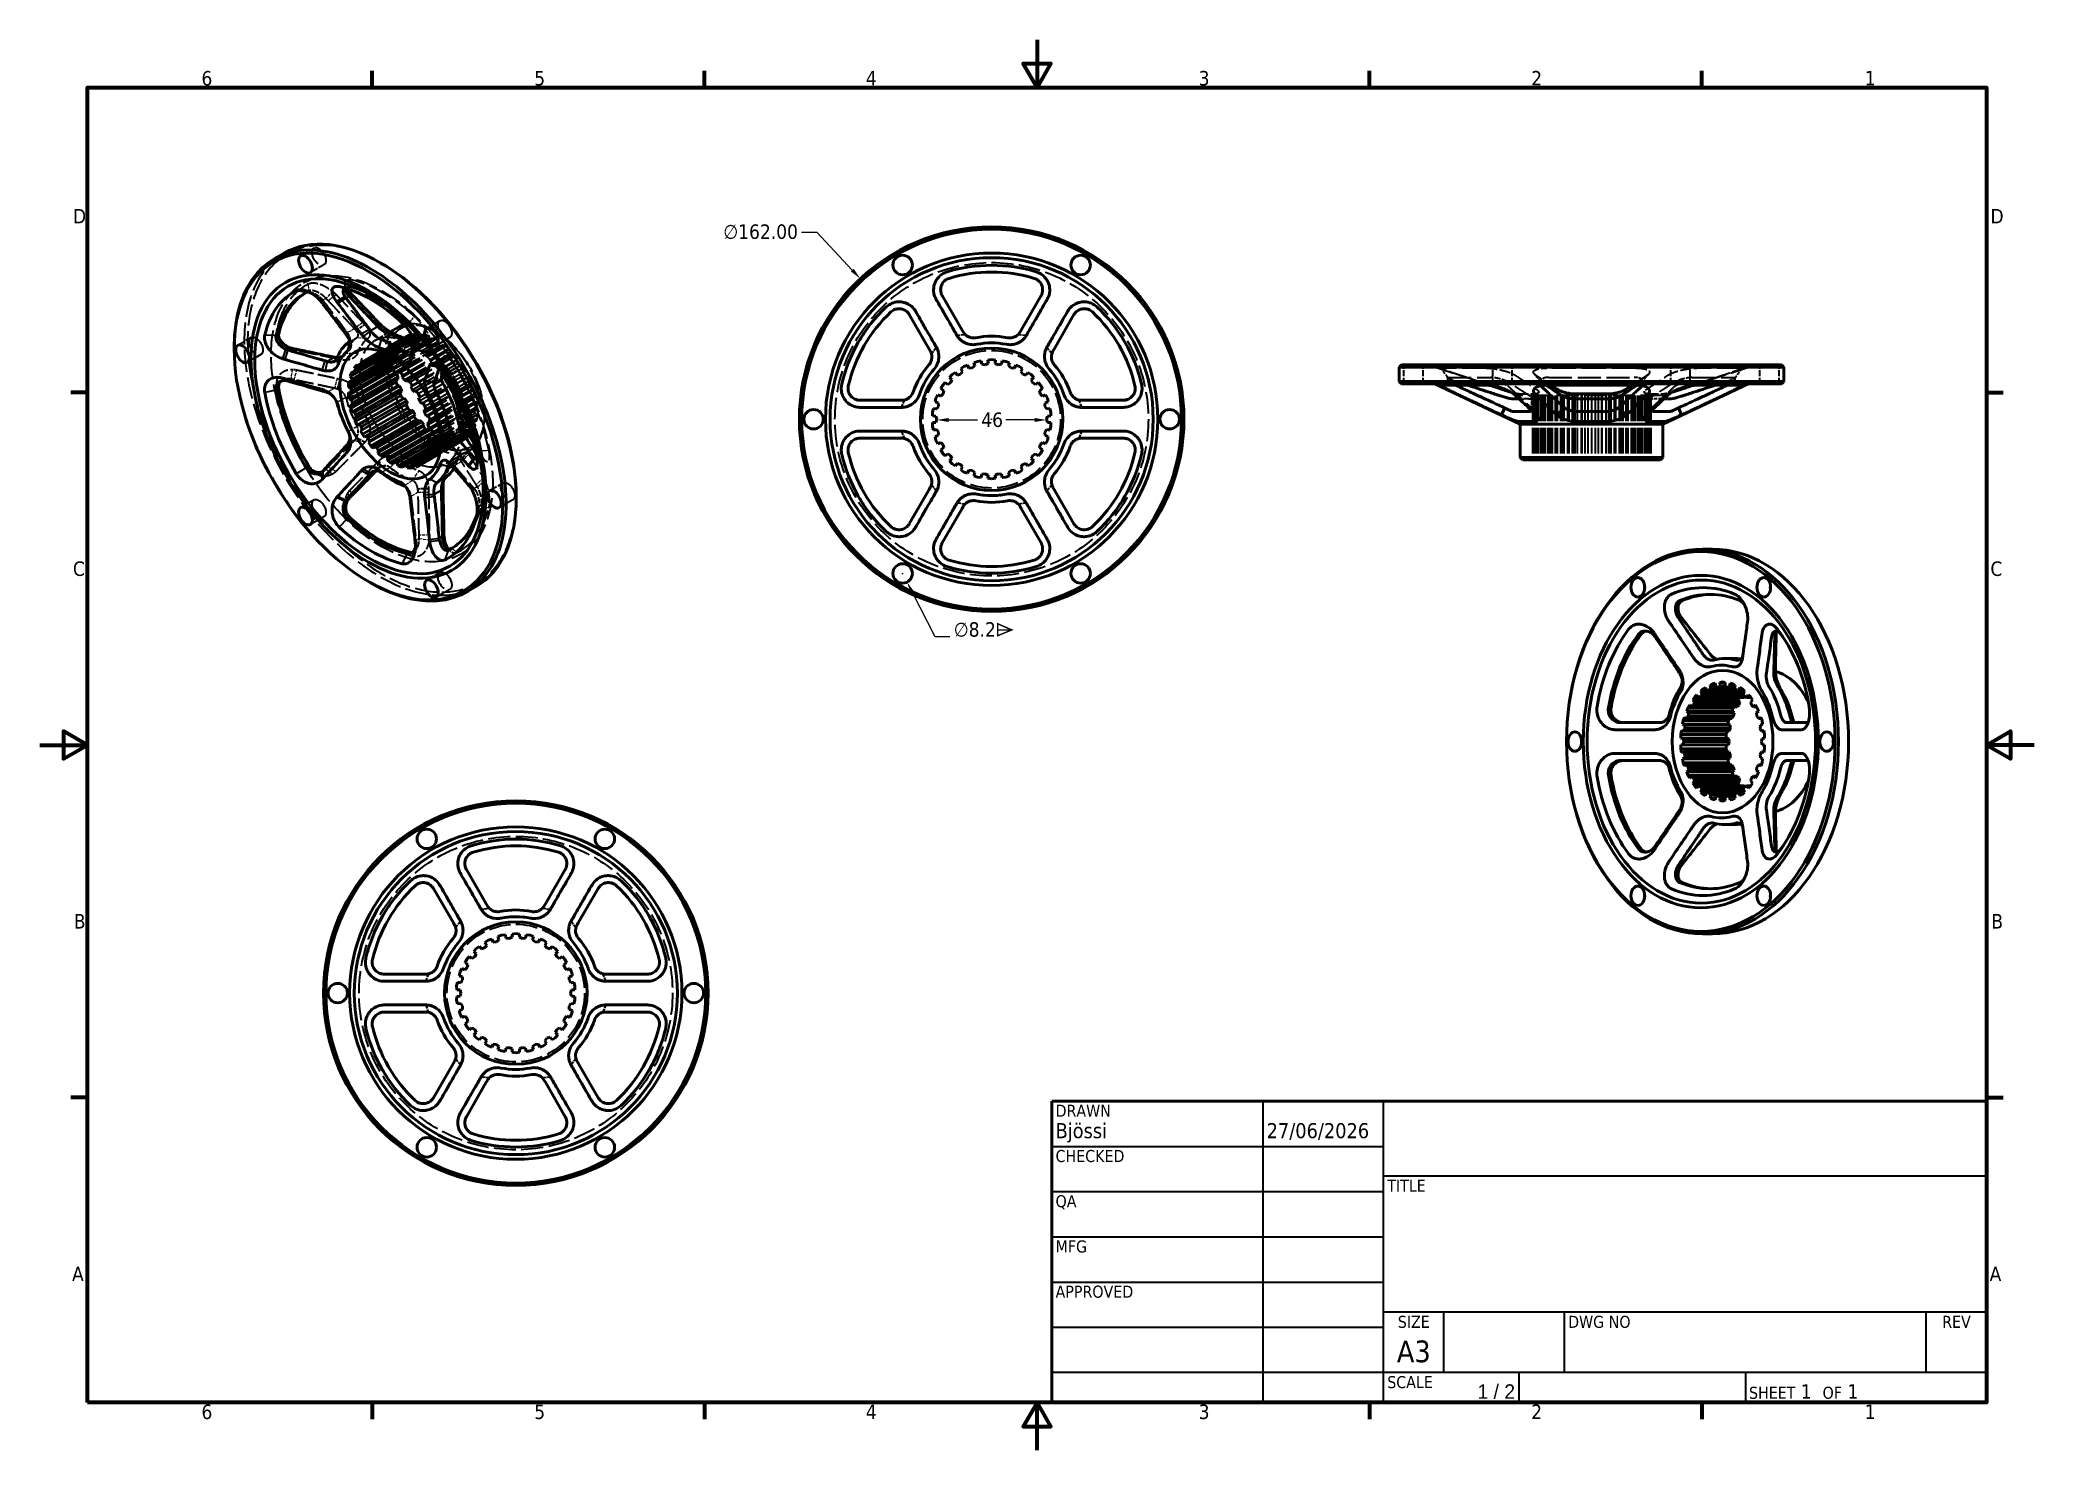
# Model space of a CAD drawing. Header units: millimetres. Extents: x 0 to 840, y 0 to 594.
import ezdxf
from ezdxf.enums import TextEntityAlignment as Align

# ---------------------------------------------------------------- set-up
doc = ezdxf.new("R2018")
doc.units = ezdxf.units.MM
doc.header["$LTSCALE"] = 2
doc.linetypes.add('DASHED', pattern=[0.2067, 0.1654, -0.0413])
for name, color, linetype, lineweight in [('Border (ANSI)', 7, 'Continuous', 70), ('Dimension (ANSI)', 7, 'Continuous', 25), ('Hidden (ANSI)', 7, 'DASHED', 35), ('Hidden Narrow (ANSI)', 7, 'DASHED', 25), ('Title (ANSI)', 7, 'Continuous', 50), ('Visible (ANSI)', 7, 'Continuous', 50), ('Visible Narrow (ANSI)', 7, 'Continuous', 35)]:
    doc.layers.add(name, color=color, linetype=linetype, lineweight=lineweight)
doc.styles.add('Note Text (ANSI)', font='tahoma.ttf')
doc.styles.add('Text Style30', font='tahoma.ttf')
doc.styles.add('Text Style38', font='tahoma.ttf')
doc.styles.add('Text Style39', font='tahoma.ttf')
doc.dimstyles.new('Default - mm (ANSI)', dxfattribs={"dimscale": 2, "dimtxt": 3.048, "dimasz": 2.5, "dimexe": 3.175, "dimexo": 1.6002, "dimgap": 0.8, "dimtad": 0, "dimtoh": 1, "dimzin": 4, "dimdsep": 46, "dimtxsty": 'Note Text (ANSI)', "dimcen": 0.09, "dimdle": 10, "dimclrd": 256, "dimclre": 256, "dimclrt": 256, "dimadec": 1, "dimazin": 1, "dimtfac": 1, "dimtofl": 0, "dimtmove": 0, "dimatfit": 3, "dimfxl": 0, "dimtolj": 1, "dimtzin": 4, "dimlwd": -1, "dimlwe": -1, "dimarcsym": 0})

msp = doc.modelspace()

# ---------------------------------------------------------------- blocks, each defined once
blk = doc.blocks.new('Borders Default Border')
at = {"layer": 'Border (ANSI)'}
for p, q in [((70, 287), (70, 290.45)), ((140, 287), (140, 290.45)), ((280, 287), (280, 290.45)), ((350, 287), (350, 290.45)), ((10, 222.75), (6.55, 222.75)), ((410, 222.75), (413.45, 222.75)), ((10, 74.25), (6.55, 74.25)), ((410, 74.25), (413.45, 74.25)), ((70, 10), (70, 6.55)), ((140, 10), (140, 6.55)), ((280, 10), (280, 6.55)), ((350, 10), (350, 6.55))]:
    blk.add_line(p, q, dxfattribs=at)
at = {"layer": 'Border (ANSI)', "flags": 128}
for points in [[(210, 297), (210, 287), (207.11, 292), (212.89, 292), (210, 287)], [(10, 10), (10, 287), (410, 287), (410, 10), (10, 10)], [(0, 148.5), (10, 148.5), (5, 151.39), (5, 145.61), (10, 148.5)], [(420, 148.5), (410, 148.5), (415, 151.39), (415, 145.61), (410, 148.5)], [(210, 0), (210, 10), (207.11, 5), (212.89, 5), (210, 10)]]:
    blk.add_lwpolyline(points, dxfattribs=at)
at = {"layer": 'Border (ANSI)', "char_height": 3.05, "attachment_point": 7, "style": 'Note Text (ANSI)'}
for s, insert in [('6', (34.03, 287.34)), ('5', (104.11, 287.34)), ('4', (173.94, 287.4)), ('3', (244.05, 287.34)), ('2', (314.08, 287.4)), ('1', (384.31, 287.4)), ('D', (6.96, 258.35)), ('D', (410.81, 258.35)), ('C', (6.95, 184.05)), ('C', (410.8, 184.05)), ('B', (7.15, 109.85)), ('B', (410.99, 109.85)), ('A', (6.78, 35.6)), ('A', (410.63, 35.6)), ('6', (34.03, 6.49)), ('5', (104.11, 6.49)), ('4', (173.94, 6.55)), ('3', (244.05, 6.49)), ('2', (314.08, 6.55)), ('1', (384.31, 6.55))]:
    blk.add_mtext(s, dxfattribs=dict(at, insert=insert))
blk = doc.blocks.new('Title Blocks ANSI - Large')
at = {"layer": 'Title (ANSI)'}
for p, q in [((127, 189.23), (127, 125.73)), ((323.85, 189.23), (127, 189.23)), ((323.85, 125.73), (323.85, 189.23)), ((127, 125.73), (323.85, 125.73))]:
    blk.add_line(p, q, dxfattribs=at)
at = {"layer": 'Title (ANSI)', "lineweight": 35}
for p, q in [((171.45, 125.73), (171.45, 189.23)), ((196.85, 125.73), (196.85, 189.23)), ((127, 179.7), (196.85, 179.7)), ((196.85, 173.48), (323.85, 173.48)), ((127, 170.18), (196.85, 170.18)), ((127, 160.65), (196.85, 160.65)), ((127, 151.13), (196.85, 151.13)), ((323.85, 144.78), (196.85, 144.78)), ((209.55, 132.08), (209.55, 144.78)), ((234.95, 132.08), (234.95, 144.78)), ((311.15, 132.08), (311.15, 144.78)), ((127, 141.6), (196.85, 141.6)), ((196.85, 132.08), (127, 132.08)), ((323.85, 132.08), (196.85, 132.08)), ((225.3, 132.08), (225.3, 125.73)), ((273.05, 132.08), (273.05, 125.73))]:
    blk.add_line(p, q, dxfattribs=at)
at = {"layer": 'Title (ANSI)', "style": 'Text Style38'}
for s, p in [('DRAWN', (127.76, 188.47)), ('CHECKED', (127.76, 178.94)), ('TITLE', (197.61, 172.72)), ('QA', (127.76, 169.42)), ('MFG', (127.76, 159.89)), ('APPROVED', (127.76, 150.37)), ('DWG NO', (235.71, 144.02)), ('SCALE', (197.61, 131.32))]:
    blk.add_text(s, height=2.54, dxfattribs=at).set_placement(p, align=Align.TOP_LEFT)
for s, p in [('SIZE', (203.2, 144.02)), ('REV', (317.5, 144.02))]:
    blk.add_text(s, height=2.54, dxfattribs=at).set_placement(p, align=Align.TOP_CENTER)
at = {"layer": 'Title (ANSI)', "insert": (273.81, 126.49), "char_height": 3.048, "attachment_point": 7, "style": 'Note Text (ANSI)'}
blk.add_mtext('\\fTahoma|b0|i0;{\\H2.5400;SHEET}\\fTahoma|b0|i0;{\\H3.0480; 1  }\\fTahoma|b0|i0;{\\H2.5400;OF}\\fTahoma|b0|i0;{\\H3.0480; 1 }', dxfattribs=at)
at = {"layer": 'Title (ANSI)'}
for tag, height, style, p in [('AUTHOR', 3.17, 'Text Style39', (127.76, 180.47)), ('CREATION_DATE', 3.17, 'Text Style39', (172.21, 180.47)), ('CHECKED_BY', 3.17, 'Text Style39', (127.76, 170.94)), ('CHECKED_DATE', 3.17, 'Text Style39', (172.21, 170.94)), ('MFG_APPROVED_BY', 3.17, 'Text Style39', (127.76, 151.89)), ('MFG_APPROVED_DATE', 3.17, 'Text Style39', (172.21, 151.89)), ('ENG_APPROVED_BY', 3.17, 'Text Style39', (127.76, 142.37)), ('ENG_APPROVAL_DATE', 3.17, 'Text Style39', (172.21, 142.37)), ('PART_NUMBER', 4.57, 'Text Style30', (235.71, 132.84))]:
    blk.add_attdef(tag, text='', height=height, dxfattribs=dict(at, style=style)).set_placement(p, align=Align.BOTTOM_LEFT)
for tag, height, style, p in [('COMPANY', 3.17, 'Text Style39', (260.35, 181.36)), ('Sheet_Size', 4.57, 'Text Style30', (203.2, 136.52)), ('REVISION_NUMBER', 3.17, 'Text Style39', (317.5, 136.52))]:
    blk.add_attdef(tag, text='', height=height, dxfattribs=dict(at, style=style)).set_placement(p, align=Align.MIDDLE_CENTER)
at = {"layer": 'Title (ANSI)', "style": 'Text Style30'}
blk.add_attdef('TITLE', text='', height=4.57, dxfattribs=at).set_placement((197.61, 158.06), align=Align.MIDDLE_LEFT)
at = {"layer": 'Title (ANSI)', "style": 'Note Text (ANSI)'}
blk.add_attdef('Initial_View_Scale', text='', height=3.05, dxfattribs=at).set_placement((224.54, 126.49), align=Align.BOTTOM_RIGHT)
blk = doc.blocks.new('*D6')
at = {"layer": 'Defpoints', "color": 0, "transparency": 16777216}
for p in [(345.6, 493.4), (456.19, 375.03)]:
    blk.add_point(p, dxfattribs=at)
at = {"layer": 'Dimension (ANSI)', "transparency": 16777216}
for p, q in [((320.85, 513), (327.29, 513)), ((327.29, 513), (342.18, 497.05)), ((400.72, 434.21), (401.08, 434.21)), ((400.9, 434.03), (400.9, 434.39))]:
    blk.add_line(p, q, dxfattribs=at)
blk.add_solid([(342.79, 497.62), (341.58, 496.48), (345.6, 493.4)], dxfattribs=at)
at = {"layer": 'Dimension (ANSI)', "transparency": 16777216, "insert": (287.88, 516.28), "char_height": 6.096, "attachment_point": 1, "style": 'Note Text (ANSI)'}
blk.add_mtext('\\A1;∅162.00', dxfattribs=at)
blk = doc.blocks.new('*D7')
at = {"layer": 'Defpoints', "color": 0, "transparency": 16777216}
for p in [(377.79, 434.21), (424, 434.21), (424, 433.9)]:
    blk.add_point(p, dxfattribs=at)
at = {"layer": 'Dimension (ANSI)', "transparency": 16777216}
for p, q in [((382.79, 433.9), (394.94, 433.9)), ((419, 433.9), (406.85, 433.9))]:
    blk.add_line(p, q, dxfattribs=at)
for points in [[(382.79, 434.74), (382.79, 433.07), (377.79, 433.9)], [(419, 434.74), (419, 433.07), (424, 433.9)]]:
    blk.add_solid(points, dxfattribs=at)
at = {"layer": 'Dimension (ANSI)', "transparency": 16777216, "insert": (396.54, 437.07), "char_height": 6.096, "attachment_point": 1, "style": 'Note Text (ANSI)'}
blk.add_mtext('\\A1;46', dxfattribs=at)
blk = doc.blocks.new('*D8')
at = {"layer": 'Defpoints', "color": 0, "transparency": 16777216}
for p in [(361.52, 372.91), (365.27, 365.62)]:
    blk.add_point(p, dxfattribs=at)
at = {"layer": 'Dimension (ANSI)', "transparency": 16777216}
for p, q in [((363.22, 369.26), (363.58, 369.26)), ((363.4, 369.08), (363.4, 369.44)), ((377.17, 342.52), (367.56, 361.17)), ((383.35, 342.52), (377.17, 342.52))]:
    blk.add_line(p, q, dxfattribs=at)
blk.add_solid([(368.3, 361.55), (366.82, 360.79), (365.27, 365.62)], dxfattribs=at)
at = {"layer": 'Dimension (ANSI)', "transparency": 16777216, "insert": (384.95, 348.72), "char_height": 6.096, "attachment_point": 1, "style": 'Note Text (ANSI)'}
blk.add_mtext('\\A1;\\fTahoma|b0|i0;∅8.2\\fAIGDT|b0|i0;y', dxfattribs=at)

# ---------------------------------------------------------------- dimensions: what is measured, and where the dimension line sits
at = {"layer": 'Dimension (ANSI)'}
dim = msp.add_diameter_dim_2p(p1=(456.194, 375.026), p2=(345.598, 493.4), dimstyle='Default - mm (ANSI)', override={"dimgap": 0.8, "dimtih": 1, "dimdec": 2, "dimlfac": 1, "dimtol": 0, "dimlim": 0, "dimtp": 0, "dimtm": 0, "dimtdec": 2}, dxfattribs=at)
dim.commit()
dim.dimension.update_dxf_attribs({"geometry": '*D6', "text_midpoint": (303.564, 513), "dimtype": 163})
dim = msp.add_linear_dim(base=(424.001, 433.903), p1=(377.792, 434.213), p2=(424.001, 434.213), angle=180, dimstyle='Default - mm (ANSI)', override={"dimgap": 0.8, "dimtoh": 0, "dimdec": 0, "dimse1": 1, "dimse2": 1, "dimtol": 0, "dimlim": 0, "dimtp": 0, "dimtm": 0, "dimtdec": 2, "dimatfit": 1}, dxfattribs=at)
dim.commit()
dim.dimension.update_dxf_attribs({"geometry": '*D7', "text_midpoint": (400.896, 433.903), "dimtype": 160})
dim = msp.add_diameter_dim_2p(p1=(361.518, 372.905), p2=(365.274, 365.616), text='\\fTahoma|b0|i0;<>\\fAIGDT|b0|i0;y', dimstyle='Default - mm (ANSI)', override={"dimgap": 0.8, "dimtih": 1, "dimdec": 1, "dimlfac": 1, "dimtol": 0, "dimlim": 0, "dimtp": 0, "dimtm": 0, "dimtdec": 2}, dxfattribs=at)
dim.commit()
dim.dimension.update_dxf_attribs({"geometry": '*D8', "text_midpoint": (408.755, 342.525), "dimtype": 163})

# ---------------------------------------------------------------- linework, layer by layer
at = {"layer": 'Hidden (ANSI)', "ltscale": 7.618686}
for p, q in [((115.501, 506.313), (109.844, 503.047)), ((119.601, 499.211), (113.944, 495.945)), ((168.534, 475.694), (162.877, 472.428)), ((88.985, 468.589), (83.328, 465.323)), ((172.634, 468.593), (166.977, 465.327)), ((93.085, 461.487), (87.428, 458.221)), ((574.473, 449.144), (574.473, 457.144)), ((582.673, 449.144), (582.673, 457.144)), ((611.973, 449.144), (611.973, 457.144)), ((620.173, 449.144), (620.173, 457.144)), ((686.973, 449.144), (686.973, 457.144)), ((695.173, 449.144), (695.173, 457.144)), ((724.473, 449.144), (724.473, 457.144)), ((732.673, 449.144), (732.673, 457.144)), ((195.051, 407.352), (189.394, 404.086)), ((115.501, 400.247), (109.844, 396.981)), ((199.151, 400.25), (193.494, 396.984)), ((119.601, 393.145), (113.944, 389.879)), ((168.534, 369.628), (162.877, 366.362)), ((172.634, 362.527), (166.977, 359.261))]:
    msp.add_line(p, q, dxfattribs=at)
at = {"layer": 'Hidden (ANSI)', "ltscale": 1.481331}
for p, q in [((112.282, 487.659), (111.182, 487.024)), ((174.282, 380.272), (173.182, 379.637))]:
    msp.add_line(p, q, dxfattribs=at)
at = {"layer": 'Hidden (ANSI)', "ltscale": 4.635411}
for p, q in [((131.31, 488.649), (128.018, 489.577)), ((184.653, 396.256), (183.811, 392.942))]:
    msp.add_line(p, q, dxfattribs=at)
at = {"layer": 'Hidden (ANSI)', "ltscale": 1.468492}
for p, q in [((129.268, 489.663), (128.177, 489.033)), ((157.589, 378.438), (156.499, 377.808))]:
    msp.add_line(p, q, dxfattribs=at)
at = {"layer": 'Hidden (ANSI)', "ltscale": 4.286345}
for p, q in [((133.345, 471.458), (136.861, 474.049)), ((159.205, 463.191), (163.674, 462.657)), ((375.543, 461.805), (377.599, 464.548)), ((386.273, 469.556), (389.677, 469.965)), ((412.115, 469.965), (415.519, 469.556)), ((424.193, 464.548), (426.249, 461.805)), ((126.521, 459.339), (125.412, 460.172)), ((125.412, 446.847), (126.521, 451.161)), ((362.977, 439.22), (364.324, 442.373)), ((437.468, 442.373), (438.816, 439.22)), ((630.277, 436.039), (628.22, 438.955)), ((678.926, 438.955), (676.87, 436.039)), ((364.324, 426.052), (362.977, 429.205)), ((438.816, 429.205), (437.468, 426.052)), ((136.861, 424.512), (133.345, 426.4)), ((180.147, 420.2), (177.133, 416.986)), ((143.339, 413.967), (142.994, 416.882)), ((163.674, 404.942), (159.205, 404.807)), ((377.599, 403.877), (375.543, 406.62)), ((426.249, 406.62), (424.193, 403.877)), ((389.677, 398.46), (386.273, 398.87)), ((415.519, 398.87), (412.115, 398.46)), ((185.846, 227.846), (189.25, 228.255)), ((211.687, 228.255), (215.091, 227.846)), ((175.115, 220.095), (177.172, 222.838)), ((223.765, 222.838), (225.822, 220.095)), ((162.549, 197.511), (163.896, 200.663)), ((237.041, 200.663), (238.388, 197.511)), ((163.896, 184.342), (162.549, 187.495)), ((238.388, 187.495), (237.041, 184.342)), ((177.172, 162.168), (175.115, 164.911)), ((225.822, 164.911), (223.765, 162.168)), ((189.25, 156.75), (185.846, 157.16)), ((215.091, 157.16), (211.687, 156.75))]:
    msp.add_line(p, q, dxfattribs=at)
at = {"layer": 'Hidden (ANSI)', "ltscale": 8.604415}
msp.add_line((147.477, 471.029), (141.089, 467.341), dxfattribs=at)
at = {"layer": 'Hidden (ANSI)', "ltscale": 1.346724}
for p, q in [((166.695, 471.162), (165.988, 471.57)), ((187.201, 435.644), (187.201, 434.828))]:
    msp.add_line(p, q, dxfattribs=at)
at = {"layer": 'Hidden (ANSI)', "ltscale": 32.656025}
for p, q in [((131.556, 454.155), (150.648, 465.177)), ((133.769, 457.066), (152.861, 468.089)), ((134.543, 455.919), (153.635, 466.942)), ((135.833, 458.597), (154.925, 469.619)), ((136.787, 458.781), (155.878, 469.803)), ((137.393, 457.537), (156.485, 468.559)), ((138.422, 459.14), (157.514, 470.163)), ((139.355, 459.37), (158.447, 470.393)), ((140.432, 459.198), (159.524, 470.22)), ((140.836, 457.929), (159.928, 468.952)), ((141.81, 457.444), (160.902, 468.467)), ((142.291, 458.939), (161.383, 469.961)), ((143.356, 458.812), (162.448, 469.835)), ((144.495, 458.293), (163.587, 469.316)), ((144.672, 457.074), (163.764, 468.097)), ((145.634, 456.325), (164.726, 467.348)), ((146.468, 457.431), (165.56, 468.453)), ((147.603, 456.956), (166.695, 467.978)), ((148.679, 455.021), (167.771, 466.044)), ((148.738, 456.12), (167.83, 467.143)), ((149.573, 454.051), (168.664, 465.074)), ((150.712, 454.704), (169.803, 465.727)), ((151.851, 453.908), (170.943, 464.93)), ((152.623, 451.889), (171.715, 462.912)), ((152.916, 452.804), (172.007, 463.827)), ((130.002, 445.475), (149.094, 456.498)), ((130.275, 450.215), (149.367, 461.237)), ((153.397, 450.755), (172.488, 461.778)), ((154.774, 450.917), (173.866, 461.94)), ((155.852, 449.846), (174.944, 460.869)), ((156.275, 447.861), (175.367, 458.883)), ((156.784, 448.539), (175.876, 459.562)), ((156.884, 446.628), (175.976, 457.651)), ((158.42, 446.291), (177.512, 457.313)), ((159.373, 445.006), (178.465, 456.029)), ((160.119, 443.571), (179.211, 454.594)), ((130.751, 440.212), (149.843, 451.235)), ((132.48, 434.731), (151.572, 445.754)), ((159.832, 441.91), (178.924, 452.933)), ((160.663, 440.839), (179.755, 451.862)), ((161.437, 441.092), (180.529, 452.115)), ((162.069, 436.876), (181.161, 447.898)), ((162.21, 439.67), (181.302, 450.692)), ((162.727, 438.191), (181.819, 449.213)), ((162.754, 435.677), (181.846, 446.699)), ((163.651, 435.625), (182.742, 446.648)), ((136.787, 426.631), (155.878, 437.654)), ((163.466, 431.817), (182.558, 442.84)), ((163.941, 427.028), (183.032, 438.051)), ((163.964, 430.56), (183.056, 441.583)), ((164.199, 434.147), (183.291, 445.17)), ((164.223, 425.786), (183.315, 436.809)), ((164.455, 432.709), (183.547, 443.732)), ((164.931, 430.206), (184.023, 441.229)), ((165.205, 427.446), (184.297, 438.469)), ((165.223, 428.758), (184.315, 439.781)), ((628.655, 444.144), (628.655, 417.144)), ((628.681, 444.144), (628.681, 417.144)), ((629.068, 444.144), (629.068, 417.144)), ((629.741, 444.144), (629.741, 417.144)), ((630.069, 444.144), (630.069, 417.144)), ((630.103, 444.144), (630.103, 417.144)), ((630.436, 444.144), (630.436, 417.144)), ((630.469, 444.144), (630.469, 417.144)), ((630.879, 444.144), (630.879, 417.144)), ((631.068, 444.144), (631.068, 417.144)), ((631.14, 444.144), (631.14, 417.144)), ((632.147, 444.144), (632.147, 417.144)), ((632.185, 444.144), (632.185, 417.144)), ((632.915, 444.144), (632.915, 417.144)), ((633.115, 444.144), (633.115, 417.144)), ((633.375, 444.144), (633.375, 417.144)), ((634.009, 444.144), (634.009, 417.144)), ((635.104, 444.144), (635.104, 417.144)), ((635.873, 444.144), (635.873, 417.144)), ((636.279, 444.144), (636.279, 417.144)), ((636.856, 444.144), (636.856, 417.144)), ((636.928, 444.144), (636.928, 417.144)), ((638.276, 444.144), (638.276, 417.144)), ((639.134, 444.144), (639.134, 417.144)), ((640.448, 444.144), (640.448, 417.144)), ((640.589, 444.144), (640.589, 417.144)), ((641.309, 444.144), (641.309, 417.144)), ((641.908, 444.144), (641.908, 417.144)), ((643.432, 444.144), (643.432, 417.144)), ((644.003, 444.144), (644.003, 417.144)), ((645.38, 444.144), (645.38, 417.144)), ((646.06, 444.144), (646.06, 417.144)), ((646.474, 444.144), (646.474, 417.144)), ((647.566, 444.144), (647.566, 417.144)), ((649.177, 444.144), (649.177, 417.144)), ((649.428, 444.144), (649.428, 417.144)), ((650.788, 444.144), (650.788, 417.144)), ((651.968, 444.144), (651.968, 417.144)), ((652.052, 444.144), (652.052, 417.144)), ((653.573, 444.144), (653.573, 417.144)), ((655.094, 444.144), (655.094, 417.144)), ((655.178, 444.144), (655.178, 417.144)), ((656.358, 444.144), (656.358, 417.144)), ((657.718, 444.144), (657.718, 417.144)), ((657.969, 444.144), (657.969, 417.144)), ((659.58, 444.144), (659.58, 417.144)), ((660.672, 444.144), (660.672, 417.144)), ((661.086, 444.144), (661.086, 417.144)), ((661.766, 444.144), (661.766, 417.144)), ((663.144, 444.144), (663.144, 417.144)), ((663.714, 444.144), (663.714, 417.144)), ((665.238, 444.144), (665.238, 417.144)), ((665.837, 444.144), (665.837, 417.144)), ((666.557, 444.144), (666.557, 417.144)), ((666.698, 444.144), (666.698, 417.144)), ((668.013, 444.144), (668.013, 417.144)), ((668.87, 444.144), (668.87, 417.144)), ((670.218, 444.144), (670.218, 417.144)), ((670.29, 444.144), (670.29, 417.144)), ((670.867, 444.144), (670.867, 417.144)), ((671.273, 444.144), (671.273, 417.144)), ((672.043, 444.144), (672.043, 417.144)), ((673.137, 444.144), (673.137, 417.144)), ((673.771, 444.144), (673.771, 417.144)), ((674.031, 444.144), (674.031, 417.144)), ((674.231, 444.144), (674.231, 417.144)), ((674.961, 444.144), (674.961, 417.144)), ((674.999, 444.144), (674.999, 417.144)), ((676.006, 444.144), (676.006, 417.144)), ((676.078, 444.144), (676.078, 417.144)), ((676.267, 444.144), (676.267, 417.144)), ((676.678, 444.144), (676.678, 417.144)), ((676.711, 444.144), (676.711, 417.144)), ((677.043, 444.144), (677.043, 417.144)), ((677.077, 444.144), (677.077, 417.144)), ((677.406, 444.144), (677.406, 417.144)), ((678.079, 444.144), (678.079, 417.144)), ((678.465, 444.144), (678.465, 417.144)), ((678.491, 444.144), (678.491, 417.144)), ((140.432, 422.004), (159.524, 433.027)), ((144.495, 418.217), (163.587, 429.24)), ((161.885, 418.341), (180.977, 429.364)), ((162.069, 419.342), (181.161, 430.365)), ((163.466, 422.788), (182.558, 433.811)), ((163.517, 421.633), (182.608, 432.656)), ((163.651, 418.767), (182.742, 429.789)), ((164.199, 419.612), (183.291, 430.634)), ((164.455, 420.753), (183.547, 431.776)), ((164.931, 422.707), (184.023, 433.729)), ((165.205, 425.151), (184.297, 436.174)), ((165.223, 423.818), (184.315, 434.84)), ((148.738, 415.491), (167.83, 426.514)), ((152.916, 413.983), (172.007, 425.006)), ((156.275, 415.047), (175.367, 426.07)), ((156.784, 413.782), (175.876, 424.804)), ((159.373, 414.325), (178.465, 425.348)), ((159.424, 416.103), (178.516, 427.125)), ((160.119, 414.898), (179.211, 425.921)), ((161.437, 415.855), (180.529, 426.878)), ((162.21, 416.385), (181.302, 427.408)), ((162.727, 417.268), (181.819, 428.29))]:
    msp.add_line(p, q, dxfattribs=at)
at = {"layer": 'Hidden (ANSI)', "ltscale": 31.178318}
msp.add_line((131.872, 453.809), (150.099, 464.333), dxfattribs=at)
at = {"layer": 'Hidden (ANSI)', "ltscale": 31.264196}
msp.add_line((133.81, 457.006), (152.088, 467.559), dxfattribs=at)
at = {"layer": 'Hidden (ANSI)', "ltscale": 29.895332}
msp.add_line((134.094, 456.586), (151.572, 466.676), dxfattribs=at)
at = {"layer": 'Hidden (ANSI)', "ltscale": 30.745743}
msp.add_line((136.204, 458.668), (154.179, 469.046), dxfattribs=at)
at = {"layer": 'Hidden (ANSI)', "ltscale": 30.039753}
msp.add_line((137.312, 457.702), (154.875, 467.842), dxfattribs=at)
at = {"layer": 'Hidden (ANSI)', "ltscale": 28.460581}
msp.add_line((137.827, 457.447), (154.466, 467.053), dxfattribs=at)
at = {"layer": 'Hidden (ANSI)', "ltscale": 24.371037}
msp.add_line((138.165, 457.377), (152.413, 465.603), dxfattribs=at)
at = {"layer": 'Hidden (ANSI)', "ltscale": 29.878323}
msp.add_line((140.555, 458.812), (158.023, 468.897), dxfattribs=at)
at = {"layer": 'Hidden (ANSI)', "ltscale": 28.755224}
msp.add_line((140.603, 458.661), (157.414, 468.367), dxfattribs=at)
at = {"layer": 'Hidden (ANSI)', "ltscale": 15.378977}
msp.add_line((140.81, 458.01), (152.229, 464.602), dxfattribs=at)
at = {"layer": 'Hidden (ANSI)', "ltscale": 14.452229}
msp.add_line((140.814, 457.998), (151.545, 464.194), dxfattribs=at)
at = {"layer": 'Hidden (ANSI)', "ltscale": 12.153111}
msp.add_line((140.819, 457.982), (149.843, 463.191), dxfattribs=at)
at = {"layer": 'Hidden (ANSI)', "ltscale": 30.207415}
msp.add_line((144.015, 458.512), (161.675, 468.708), dxfattribs=at)
at = {"layer": 'Hidden (ANSI)', "ltscale": 8.973599}
msp.add_line((144.119, 458.465), (150.782, 462.311), dxfattribs=at)
at = {"layer": 'Hidden (ANSI)', "ltscale": 30.722881}
msp.add_line((147.658, 456.915), (165.62, 467.286), dxfattribs=at)
at = {"layer": 'Hidden (ANSI)', "ltscale": 1.542956}
for p, q in [((150.099, 464.333), (149.843, 463.191)), ((150.648, 465.177), (150.099, 464.333)), ((152.088, 467.559), (151.572, 466.676)), ((152.861, 468.089), (152.088, 467.559)), ((154.925, 469.619), (154.179, 469.046)), ((155.878, 469.803), (154.925, 469.619)), ((158.447, 470.393), (157.514, 470.163)), ((159.524, 470.22), (158.447, 470.393)), ((162.448, 469.835), (161.383, 469.961)), ((163.587, 469.316), (162.448, 469.835)), ((166.695, 467.978), (165.56, 468.453)), ((167.83, 467.143), (166.695, 467.978)), ((170.943, 464.93), (169.803, 465.727)), ((172.007, 463.827), (170.943, 464.93)), ((149.367, 461.237), (149.076, 460.127)), ((149.076, 460.127), (149.094, 458.793)), ((149.094, 456.498), (149.076, 455.186)), ((174.944, 460.869), (173.866, 461.94)), ((175.876, 459.562), (174.944, 460.869)), ((178.465, 456.029), (177.512, 457.313)), ((179.211, 454.594), (178.465, 456.029)), ((181.302, 450.692), (180.529, 452.115)), ((181.819, 449.213), (181.302, 450.692)), ((183.291, 445.17), (182.742, 446.648)), ((183.547, 443.732), (183.291, 445.17)), ((184.315, 439.781), (184.023, 441.229)), ((184.297, 438.469), (184.315, 439.781)), ((182.742, 429.789), (183.291, 430.634)), ((183.291, 430.634), (183.547, 431.776)), ((184.023, 433.729), (184.315, 434.84)), ((184.315, 434.84), (184.297, 436.174)), ((165.56, 427.824), (166.695, 426.989)), ((166.695, 426.989), (167.83, 426.514)), ((169.803, 425.651), (170.943, 425.132)), ((170.943, 425.132), (172.007, 425.006)), ((173.866, 424.747), (174.944, 424.574)), ((174.944, 424.574), (175.876, 424.804)), ((177.512, 425.164), (178.465, 425.348)), ((178.465, 425.348), (179.211, 425.921)), ((180.529, 426.878), (181.302, 427.408)), ((181.302, 427.408), (181.819, 428.29))]:
    msp.add_line(p, q, dxfattribs=at)
at = {"layer": 'Hidden (ANSI)', "ltscale": 1.32437}
for p, q in [((149.843, 463.191), (150.782, 462.311)), ((151.545, 464.194), (150.648, 465.177)), ((151.572, 466.676), (152.413, 465.603)), ((153.635, 466.942), (152.861, 468.089)), ((154.179, 469.046), (154.875, 467.842)), ((156.485, 468.559), (155.878, 469.803)), ((157.514, 470.163), (158.023, 468.897)), ((159.928, 468.952), (159.524, 470.22)), ((161.383, 469.961), (161.675, 468.708)), ((163.764, 468.097), (163.587, 469.316)), ((165.56, 468.453), (165.62, 467.286)), ((167.771, 466.044), (167.83, 467.143)), ((169.803, 465.727), (169.626, 464.712)), ((171.715, 462.912), (172.007, 463.827)), ((149.094, 458.793), (150.075, 458.158)), ((150.075, 456), (149.094, 456.498)), ((150.335, 460.474), (149.367, 461.237)), ((173.866, 461.94), (173.462, 461.138)), ((175.367, 458.883), (175.876, 459.562)), ((177.512, 457.313), (176.905, 456.77)), ((150.782, 451.031), (149.843, 451.235)), ((152.413, 445.855), (151.572, 445.754)), ((180.529, 452.115), (179.755, 451.862)), ((180.977, 449.112), (181.819, 449.213)), ((182.742, 446.648), (181.846, 446.699)), ((155.878, 437.654), (156.485, 438.197)), ((182.608, 443.936), (183.547, 443.732)), ((184.023, 441.229), (183.056, 441.583)), ((183.315, 438.967), (184.297, 438.469)), ((184.297, 436.174), (183.315, 436.809)), ((159.524, 433.027), (159.928, 433.829)), ((163.587, 429.24), (163.764, 430.255)), ((165.62, 428.923), (165.56, 427.824)), ((181.819, 428.29), (180.977, 429.364)), ((181.846, 430.773), (182.742, 429.789)), ((183.547, 431.776), (182.608, 432.656)), ((183.056, 434.493), (184.023, 433.729)), ((167.83, 426.514), (167.771, 427.681)), ((169.626, 426.87), (169.803, 425.651)), ((172.007, 425.006), (171.715, 426.259)), ((173.462, 426.015), (173.866, 424.747)), ((175.876, 424.804), (175.367, 426.07)), ((176.905, 426.408), (177.512, 425.164)), ((179.211, 425.921), (178.516, 427.125)), ((179.755, 428.025), (180.529, 426.878))]:
    msp.add_line(p, q, dxfattribs=at)
at = {"layer": 'Hidden (ANSI)', "ltscale": 1.314765}
for p, q in [((150.782, 462.311), (150.833, 461.156)), ((152.229, 464.602), (151.545, 464.194)), ((152.413, 465.603), (152.229, 464.602)), ((154.466, 467.053), (153.635, 466.942)), ((154.875, 467.842), (154.466, 467.053)), ((157.414, 468.367), (156.485, 468.559)), ((158.023, 468.897), (157.414, 468.367)), ((160.902, 468.467), (159.928, 468.952)), ((161.675, 468.708), (160.902, 468.467)), ((164.726, 467.348), (163.764, 468.097)), ((165.62, 467.286), (164.726, 467.348)), ((168.664, 465.074), (167.771, 466.044)), ((169.626, 464.712), (168.664, 465.074)), ((172.488, 461.778), (171.715, 462.912)), ((150.075, 458.158), (150.358, 456.916)), ((150.358, 456.916), (150.075, 456)), ((150.833, 461.156), (150.335, 460.474)), ((173.462, 461.138), (172.488, 461.778)), ((175.976, 457.651), (175.367, 458.883)), ((176.905, 456.77), (175.976, 457.651)), ((178.924, 452.933), (178.516, 454.193)), ((179.755, 451.862), (178.924, 452.933)), ((181.161, 447.898), (180.977, 449.112)), ((181.846, 446.699), (181.161, 447.898)), ((182.558, 442.84), (182.608, 443.936)), ((183.056, 441.583), (182.558, 442.84)), ((183.032, 438.051), (183.315, 438.967)), ((183.315, 436.809), (183.032, 438.051)), ((180.977, 429.364), (181.161, 430.365)), ((181.161, 430.365), (181.846, 430.773)), ((182.558, 433.811), (183.056, 434.493)), ((182.608, 432.656), (182.558, 433.811)), ((167.771, 427.681), (168.664, 427.619)), ((168.664, 427.619), (169.626, 426.87)), ((171.715, 426.259), (172.488, 426.5)), ((172.488, 426.5), (173.462, 426.015)), ((175.367, 426.07), (175.976, 426.6)), ((175.976, 426.6), (176.905, 426.408)), ((178.516, 427.125), (178.924, 427.914)), ((178.924, 427.914), (179.755, 428.025))]:
    msp.add_line(p, q, dxfattribs=at)
at = {"layer": 'Hidden (ANSI)', "ltscale": 31.130342}
msp.add_line((151.426, 454.205), (169.626, 464.712), dxfattribs=at)
at = {"layer": 'Hidden (ANSI)', "ltscale": 4.351354}
for p, q in [((159.198, 463.187), (155.968, 461.321)), ((143.371, 413.986), (140.14, 412.121))]:
    msp.add_line(p, q, dxfattribs=at)
at = {"layer": 'Hidden (ANSI)', "ltscale": 0.371248}
msp.add_line((158.37, 467.54), (158.336, 467.178), dxfattribs=at)
at = {"layer": 'Hidden (ANSI)', "ltscale": 4.841994}
for p, q in [((127.781, 460.744), (124.186, 458.668)), ((176.278, 417.289), (172.683, 415.213))]:
    msp.add_line(p, q, dxfattribs=at)
at = {"layer": 'Hidden (ANSI)', "ltscale": 30.977158}
msp.add_line((130.965, 449.671), (149.076, 460.127), dxfattribs=at)
at = {"layer": 'Hidden (ANSI)', "ltscale": 8.39166}
msp.add_line((144.602, 457.559), (150.833, 461.156), dxfattribs=at)
at = {"layer": 'Hidden (ANSI)', "ltscale": 7.649659}
msp.add_line((144.655, 457.195), (150.335, 460.474), dxfattribs=at)
at = {"layer": 'Hidden (ANSI)', "ltscale": 5.127127}
msp.add_line((145.287, 456.595), (149.094, 458.793), dxfattribs=at)
at = {"layer": 'Hidden (ANSI)', "ltscale": 3.098723}
msp.add_line((147.774, 456.83), (150.075, 458.158), dxfattribs=at)
at = {"layer": 'Hidden (ANSI)', "ltscale": 1.867527}
msp.add_line((148.689, 455.199), (150.075, 456), dxfattribs=at)
at = {"layer": 'Hidden (ANSI)', "ltscale": 0.482135}
msp.add_line((148.717, 454.979), (149.076, 455.186), dxfattribs=at)
at = {"layer": 'Hidden (ANSI)', "ltscale": 2.191588}
msp.add_line((148.731, 455.976), (150.358, 456.916), dxfattribs=at)
at = {"layer": 'Hidden (ANSI)', "ltscale": 0.812074}
msp.add_line((149.076, 455.186), (149.229, 454.424), dxfattribs=at)
at = {"layer": 'Hidden (ANSI)', "ltscale": 31.346001}
msp.add_line((155.136, 450.557), (173.462, 461.138), dxfattribs=at)
at = {"layer": 'Hidden (ANSI)', "ltscale": 31.446663}
msp.add_line((158.521, 446.155), (176.905, 456.77), dxfattribs=at)
at = {"layer": 'Hidden (ANSI)', "ltscale": 1.652235}
for p, q in [((169.696, 457.076), (168.469, 456.367)), ((119.531, 412.393), (118.304, 411.685))]:
    msp.add_line(p, q, dxfattribs=at)
at = {"layer": 'Hidden (ANSI)', "ltscale": 1.130216}
msp.add_line((169.807, 455.027), (169.647, 453.901), dxfattribs=at)
at = {"layer": 'Hidden (ANSI)', "ltscale": 1.880002}
for p, q in [((585.522, 456.828), (583.573, 457.144)), ((721.624, 456.828), (723.573, 457.144))]:
    msp.add_line(p, q, dxfattribs=at)
at = {"layer": 'Hidden (ANSI)', "ltscale": 24.255932}
for p, q in [((623.573, 444.144), (585.522, 456.828)), ((683.573, 444.144), (721.624, 456.828))]:
    msp.add_line(p, q, dxfattribs=at)
at = {"layer": 'Hidden (ANSI)', "ltscale": 27.218384}
msp.add_line((585.522, 456.828), (721.624, 456.828), dxfattribs=at)
at = {"layer": 'Hidden (ANSI)', "ltscale": 30.692711}
for p, q in [((609.197, 455.759), (590.436, 455.759)), ((672.334, 455.759), (634.813, 455.759)), ((716.71, 455.759), (697.95, 455.759))]:
    msp.add_line(p, q, dxfattribs=at)
at = {"layer": 'Hidden (ANSI)', "ltscale": 1.485127}
for p, q in [((102.148, 450.69), (101.045, 450.053)), ((185.634, 417.945), (184.531, 417.308))]:
    msp.add_line(p, q, dxfattribs=at)
at = {"layer": 'Hidden (ANSI)', "ltscale": 0.726177}
msp.add_line((149.843, 451.235), (149.964, 450.558), dxfattribs=at)
at = {"layer": 'Hidden (ANSI)', "ltscale": 0.333586}
msp.add_line((151.572, 445.754), (151.683, 445.434), dxfattribs=at)
at = {"layer": 'Hidden (ANSI)', "ltscale": 31.407513}
msp.add_line((162.615, 438.51), (180.977, 449.112), dxfattribs=at)
at = {"layer": 'Hidden (ANSI)', "ltscale": 1.477666}
for p, q in [((593.075, 450.21), (593.075, 451.761)), ((714.071, 450.21), (714.071, 451.761))]:
    msp.add_line(p, q, dxfattribs=at)
at = {"layer": 'Hidden (ANSI)', "ltscale": 29.345629}
for p, q in [((593.207, 451.811), (611.144, 451.811)), ((611.144, 450.255), (593.207, 450.255)), ((635.636, 451.811), (671.51, 451.811)), ((671.51, 450.255), (635.636, 450.255)), ((696.002, 451.811), (713.939, 451.811)), ((713.939, 450.255), (696.002, 450.255))]:
    msp.add_line(p, q, dxfattribs=at)
at = {"layer": 'Hidden (ANSI)', "ltscale": 1.543284}
for p, q in [((632.083, 448.921), (632.083, 450.542)), ((675.064, 448.921), (675.064, 450.542))]:
    msp.add_line(p, q, dxfattribs=at)
at = {"layer": 'Hidden (ANSI)', "ltscale": 0.162698}
msp.add_line((155.778, 437.789), (155.878, 437.654), dxfattribs=at)
at = {"layer": 'Hidden (ANSI)', "ltscale": 31.256651}
msp.add_line((164.335, 433.386), (182.608, 443.936), dxfattribs=at)
at = {"layer": 'Hidden (ANSI)', "ltscale": 30.951653}
msp.add_line((165.22, 428.52), (183.315, 438.967), dxfattribs=at)
at = {"layer": 'Hidden (ANSI)', "ltscale": 6.799461}
for p, q in [((627.172, 442.811), (623.065, 442.811)), ((684.082, 442.811), (679.974, 442.811))]:
    msp.add_line(p, q, dxfattribs=at)
at = {"layer": 'Hidden (ANSI)', "ltscale": 11.794609}
for p, q in [((623.165, 444.862), (629.319, 444.862)), ((677.827, 444.862), (683.982, 444.862))]:
    msp.add_line(p, q, dxfattribs=at)
at = {"layer": 'Hidden (ANSI)', "ltscale": 28.497757}
msp.add_line((683.573, 444.144), (623.573, 444.144), dxfattribs=at)
at = {"layer": 'Hidden (ANSI)', "ltscale": 4.603039}
for p, q in [((628.401, 438.362), (628.401, 443.195)), ((678.746, 438.362), (678.746, 443.195))]:
    msp.add_line(p, q, dxfattribs=at)
at = {"layer": 'Hidden (ANSI)', "ltscale": 0.518698}
msp.add_line((159.162, 433.387), (159.524, 433.027), dxfattribs=at)
at = {"layer": 'Hidden (ANSI)', "ltscale": 0.967812}
msp.add_line((162.872, 429.74), (163.587, 429.24), dxfattribs=at)
at = {"layer": 'Hidden (ANSI)', "ltscale": 29.75404}
msp.add_line((164.45, 420.73), (181.846, 430.773), dxfattribs=at)
at = {"layer": 'Hidden (ANSI)', "ltscale": 0.809405}
msp.add_line((165.069, 429.52), (165.62, 428.923), dxfattribs=at)
at = {"layer": 'Hidden (ANSI)', "ltscale": 30.511221}
msp.add_line((165.218, 424.194), (183.056, 434.493), dxfattribs=at)
at = {"layer": 'Hidden (ANSI)', "ltscale": 0.535243}
msp.add_line((165.222, 428.694), (165.62, 428.923), dxfattribs=at)
at = {"layer": 'Hidden (ANSI)', "ltscale": 30.81012}
msp.add_line((148.682, 416.589), (166.695, 426.989), dxfattribs=at)
at = {"layer": 'Hidden (ANSI)', "ltscale": 31.095608}
msp.add_line((152.763, 414.636), (170.943, 425.132), dxfattribs=at)
at = {"layer": 'Hidden (ANSI)', "ltscale": 29.833443}
msp.add_line((156.424, 414.677), (173.866, 424.747), dxfattribs=at)
at = {"layer": 'Hidden (ANSI)', "ltscale": 31.232994}
msp.add_line((156.684, 414.032), (174.944, 424.574), dxfattribs=at)
at = {"layer": 'Hidden (ANSI)', "ltscale": 29.633823}
msp.add_line((159.58, 416.405), (176.905, 426.408), dxfattribs=at)
at = {"layer": 'Hidden (ANSI)', "ltscale": 29.915461}
msp.add_line((160.022, 415.066), (177.512, 425.164), dxfattribs=at)
at = {"layer": 'Hidden (ANSI)', "ltscale": 24.058041}
msp.add_line((161.911, 418.479), (175.976, 426.6), dxfattribs=at)
at = {"layer": 'Hidden (ANSI)', "ltscale": 28.899557}
msp.add_line((162.028, 418.159), (178.924, 427.914), dxfattribs=at)
at = {"layer": 'Hidden (ANSI)', "ltscale": 29.9811}
msp.add_line((162.227, 417.905), (179.755, 428.025), dxfattribs=at)
at = {"layer": 'Hidden (ANSI)', "ltscale": 8.489511}
msp.add_line((163.5, 422.012), (169.803, 425.651), dxfattribs=at)
at = {"layer": 'Hidden (ANSI)', "ltscale": 10.946126}
msp.add_line((163.587, 421.566), (171.715, 426.259), dxfattribs=at)
at = {"layer": 'Hidden (ANSI)', "ltscale": 11.805224}
msp.add_line((163.723, 421.439), (172.488, 426.5), dxfattribs=at)
at = {"layer": 'Hidden (ANSI)', "ltscale": 2.143405}
msp.add_line((163.969, 426.905), (165.56, 427.824), dxfattribs=at)
at = {"layer": 'Hidden (ANSI)', "ltscale": 4.609478}
msp.add_line((164.348, 425.705), (167.771, 427.681), dxfattribs=at)
at = {"layer": 'Hidden (ANSI)', "ltscale": 12.185823}
msp.add_line((164.415, 420.791), (173.462, 426.015), dxfattribs=at)
at = {"layer": 'Hidden (ANSI)', "ltscale": 5.177442}
msp.add_line((164.82, 425.4), (168.664, 427.619), dxfattribs=at)
at = {"layer": 'Hidden (ANSI)', "ltscale": 5.939523}
msp.add_line((165.216, 424.324), (169.626, 426.87), dxfattribs=at)
at = {"layer": 'Hidden (ANSI)', "ltscale": 13.332776}
msp.add_line((180.988, 421.094), (171.089, 415.379), dxfattribs=at)
at = {"layer": 'Hidden (ANSI)', "ltscale": 27.864473}
for centre in [(400.896, 434.213), (200.468, 192.503)]:
    msp.add_circle(centre, 66, dxfattribs=at)
at = {"layer": 'Hidden (ANSI)', "ltscale": 27.547831}
for centre in [(400.896, 434.213), (200.468, 192.503)]:
    msp.add_circle(centre, 29, dxfattribs=at)
at = {"layer": 'Hidden (ANSI)', "ltscale": 30.629616}
for centre, start, end in [((400.896, 434.213), 73.183481, 106.816519), ((400.896, 434.213), 133.183481, 166.816519), ((400.896, 434.213), 13.183481, 46.816519), ((400.896, 434.213), 193.183481, 226.816519), ((400.896, 434.213), 313.183481, 346.816519), ((400.896, 434.213), 253.183481, 286.816519), ((200.468, 192.503), 73.183481, 106.816519), ((200.468, 192.503), 133.183481, 166.816519), ((200.468, 192.503), 13.183481, 46.816519), ((200.468, 192.503), 193.183481, 226.816519), ((200.468, 192.503), 313.183481, 346.816519), ((200.468, 192.503), 253.183481, 286.816519)]:
    msp.add_arc(centre, 64.713, start, end, dxfattribs=at)
at = {"layer": 'Hidden (ANSI)', "ltscale": 11.843507}
for centre, start, end in [((400.896, 434.213), 78.965575, 101.034425), ((400.896, 434.213), 138.965575, 161.034425), ((400.896, 434.213), 18.965575, 41.034425), ((400.896, 434.213), 198.965575, 221.034425), ((400.896, 434.213), 318.965575, 341.034425), ((400.896, 434.213), 258.965575, 281.034425), ((200.468, 192.503), 78.965575, 101.034425), ((200.468, 192.503), 138.965575, 161.034425), ((200.468, 192.503), 18.965575, 41.034425), ((200.468, 192.503), 198.965575, 221.034425), ((200.468, 192.503), 318.965575, 341.034425), ((200.468, 192.503), 258.965575, 281.034425)]:
    msp.add_arc(centre, 32.287, start, end, dxfattribs=at)
at = {"layer": 'Hidden (ANSI)', "ltscale": 27.634188}
msp.add_ellipse((144.068, 434.42), major_axis=(-40, 69.282), ratio=0.5773503, start_param=5.4977871, end_param=10.2101761, dxfattribs=at)
at = {"layer": 'Hidden (ANSI)', "ltscale": 27.979616}
for centre, start_param, end_param in [((143.361, 434.011), 3.1415927, 6.2831853), ((139.118, 431.562), 3.9269908, 5.4977871)]:
    msp.add_ellipse(centre, major_axis=(40.5, -70.148), ratio=0.5773503, start_param=start_param, end_param=end_param, dxfattribs=at)
at = {"layer": 'Hidden (ANSI)', "ltscale": 31.157547}
for centre in [(117.551, 502.762), (170.584, 472.143), (91.035, 465.038), (197.101, 403.801), (117.551, 396.696), (170.584, 366.077)]:
    msp.add_ellipse(centre, major_axis=(-2.05, 3.551), ratio=0.5773503, dxfattribs=at)
at = {"layer": 'Hidden (ANSI)', "ltscale": 27.864473}
msp.add_ellipse((144.068, 434.42), major_axis=(-33, 57.158), ratio=0.5773503, dxfattribs=at)
at = {"layer": 'Hidden (ANSI)', "ltscale": 30.629616}
for major_axis, start_param, end_param in [((-32.356, 56.043), 6.2514811, 6.8384883), ((32.356, -56.043), 2.0626909, 2.6496981), ((32.356, -56.043), 1.0154933, 1.6025006), ((-32.356, 56.043), 1.0154933, 1.6025006), ((32.356, -56.043), 6.2514811, 6.8384883), ((-32.356, 56.043), 2.0626909, 2.6496981)]:
    msp.add_ellipse((144.498, 434.668), major_axis=major_axis, ratio=0.5773503, start_param=start_param, end_param=end_param, dxfattribs=at)
at = {"layer": 'Hidden (ANSI)', "ltscale": 2.91948}
msp.add_ellipse((143.282, 433.966), major_axis=(-31, 53.694), ratio=0.5773503, start_param=6.2514811, end_param=6.3009273, dxfattribs=at)
at = {"layer": 'Hidden (ANSI)', "ltscale": 29.117342}
msp.add_ellipse((142.182, 433.331), major_axis=(31, -53.694), ratio=0.5773503, start_param=2.0626909, end_param=2.6451316, dxfattribs=at)
at = {"layer": 'Hidden (ANSI)', "ltscale": 29.345629}
for centre, major_axis, start_param, end_param in [((143.282, 433.966), (-31, 53.694), 5.2042835, 5.7912908), ((142.182, 433.331), (31, -53.694), 1.0154933, 1.6025006), ((143.282, 433.966), (-31, 53.694), 4.157086, 4.7440932)]:
    msp.add_ellipse(centre, major_axis=major_axis, ratio=0.5773503, start_param=start_param, end_param=end_param, dxfattribs=at)
at = {"layer": 'Hidden (ANSI)', "ltscale": 26.821417}
msp.add_ellipse((156.089, 441.36), major_axis=(-15, 25.981), ratio=0.5773503, dxfattribs=at)
at = {"layer": 'Hidden (ANSI)', "ltscale": 27.826429}
msp.add_ellipse((165.988, 447.075), major_axis=(-15, 25.981), ratio=0.5773503, start_param=0, end_param=6.1351713, dxfattribs=at)
at = {"layer": 'Hidden (ANSI)', "ltscale": 27.547831}
msp.add_ellipse((166.695, 447.483), major_axis=(14.5, -25.115), ratio=0.5773503, dxfattribs=at)
at = {"layer": 'Hidden (ANSI)', "ltscale": 12.838596}
for start_param, end_param in [(0.0692123, 0.4543864), (1.1164099, 1.501584), (2.1636074, 2.5487815)]:
    msp.add_ellipse((152.298, 439.171), major_axis=(-17.5, 30.311), ratio=0.5773503, start_param=start_param, end_param=end_param, dxfattribs=at)
at = {"layer": 'Hidden (ANSI)', "ltscale": 11.843507}
for major_axis, start_param, end_param in [((-16.144, 27.962), 0.0692123, 0.4543864), ((16.144, -27.962), 4.2580025, 4.6431766), ((16.144, -27.962), 5.3052001, 5.6903742), ((16.144, -27.962), 0.0692123, 0.4543864)]:
    msp.add_ellipse((155.325, 440.919), major_axis=major_axis, ratio=0.5773503, start_param=start_param, end_param=end_param, dxfattribs=at)
at = {"layer": 'Hidden (ANSI)', "ltscale": 2.811854}
msp.add_ellipse((155.325, 440.919), major_axis=(-16.144, 27.962), ratio=0.5773503, start_param=5.3052001, end_param=5.3966496, dxfattribs=at)
at = {"layer": 'Hidden (ANSI)', "ltscale": 4.190857}
msp.add_ellipse((148.546, 437.005), major_axis=(17.5, -30.311), ratio=0.5773503, start_param=4.5174436, end_param=4.6431766, dxfattribs=at)
at = {"layer": 'Hidden (ANSI)', "ltscale": 4.514939}
msp.add_ellipse((152.298, 439.171), major_axis=(17.5, -30.311), ratio=0.5773503, start_param=0.3189306, end_param=0.4543864, dxfattribs=at)
at = {"layer": 'Hidden (ANSI)', "ltscale": 28.647627}
msp.add_ellipse((143.282, 433.966), major_axis=(31, -53.694), ratio=0.5773503, start_param=6.2654433, end_param=6.8384883, dxfattribs=at)
at = {"layer": 'Hidden (ANSI)', "ltscale": 3.77562}
msp.add_ellipse((142.182, 433.331), major_axis=(31, -53.694), ratio=0.5773503, start_param=0.4913572, end_param=0.555303, dxfattribs=at)
at = {"layer": 'Hidden (ANSI)', "ltscale": 12.125346}
for points, knots in [([(376.713, 486.598), (376.524, 487.288), (376.429, 488.034), (376.472, 489.605), (376.629, 490.434), (376.911, 491.213), (376.998, 491.451), (377.095, 491.685), (377.394, 492.312), (377.628, 492.715), (378.363, 493.746), (378.94, 494.349), (380.379, 495.437), (381.272, 495.885), (382.174, 496.158)], [-1.61661118, -1.61661118, -1.61661118, -1.61661118, -1.4630533, -1.4630533, -1.29762254, -1.29762254, -1.29762254, -1.24706822, -1.24706822, -1.15791827, -1.15791827, -1.01049488, -1.01049488, -0.83951919, -0.83951919, -0.83951919, -0.83951919]), ([(419.618, 496.158), (420.52, 495.885), (421.413, 495.437), (422.852, 494.349), (423.429, 493.746), (424.164, 492.715), (424.398, 492.312), (424.697, 491.685), (424.795, 491.451), (424.881, 491.213), (425.164, 490.434), (425.32, 489.605), (425.363, 488.034), (425.268, 487.288), (425.079, 486.598)], [-0.83951919, -0.83951919, -0.83951919, -0.83951919, -0.6685435, -0.6685435, -0.52112011, -0.52112011, -0.43197017, -0.43197017, -0.38141584, -0.38141584, -0.38141584, -0.21598509, -0.21598509, -0.0624272, -0.0624272, -0.0624272, -0.0624272]), ([(113.183, 491.275), (113.669, 491.521), (114.309, 491.657), (115.668, 491.657), (116.362, 491.559), (117.485, 491.276), (117.909, 491.143), (118.555, 490.905), (118.792, 490.811), (119.031, 490.708), (119.811, 490.374), (120.606, 489.956), (122.056, 489.053), (122.719, 488.576), (123.311, 488.091)], [-0.83951919, -0.83951919, -0.83951919, -0.83951919, -0.6685435, -0.6685435, -0.52112011, -0.52112011, -0.43197017, -0.43197017, -0.38141584, -0.38141584, -0.38141584, -0.21598509, -0.21598509, -0.0624272, -0.0624272, -0.0624272, -0.0624272]), ([(356.611, 481.399), (357.298, 482.044), (358.133, 482.593), (359.795, 483.295), (360.605, 483.494), (361.866, 483.614), (362.331, 483.616), (363.024, 483.561), (363.275, 483.529), (363.524, 483.484), (364.341, 483.34), (365.137, 483.061), (366.519, 482.312), (367.117, 481.857), (367.621, 481.348)], [-0.83951919, -0.83951919, -0.83951919, -0.83951919, -0.6685435, -0.6685435, -0.52112011, -0.52112011, -0.43197017, -0.43197017, -0.38141584, -0.38141584, -0.38141584, -0.21598509, -0.21598509, -0.0624272, -0.0624272, -0.0624272, -0.0624272]), ([(434.171, 481.348), (434.675, 481.857), (435.274, 482.312), (436.655, 483.061), (437.451, 483.34), (438.268, 483.484), (438.517, 483.529), (438.768, 483.561), (439.461, 483.616), (439.926, 483.614), (441.187, 483.494), (441.998, 483.295), (443.659, 482.593), (444.494, 482.044), (445.181, 481.399)], [-1.61661118, -1.61661118, -1.61661118, -1.61661118, -1.4630533, -1.4630533, -1.29762254, -1.29762254, -1.29762254, -1.24706822, -1.24706822, -1.15791827, -1.15791827, -1.01049488, -1.01049488, -0.83951919, -0.83951919, -0.83951919, -0.83951919]), ([(157.736, 477.603), (158.374, 477.012), (159.055, 476.31), (160.256, 474.94), (160.785, 474.282), (161.536, 473.274), (161.797, 472.905), (162.164, 472.36), (162.293, 472.164), (162.416, 471.97), (162.819, 471.336), (163.162, 470.729), (163.665, 469.702), (163.838, 469.27), (163.94, 468.919)], [-0.83951919, -0.83951919, -0.83951919, -0.83951919, -0.6685435, -0.6685435, -0.52112011, -0.52112011, -0.43197017, -0.43197017, -0.38141584, -0.38141584, -0.38141584, -0.21598509, -0.21598509, -0.0624272, -0.0624272, -0.0624272, -0.0624272]), ([(99.945, 448.34), (99.793, 449.177), (99.801, 450.044), (100.143, 451.52), (100.429, 452.149), (101.032, 453.009), (101.291, 453.299), (101.726, 453.696), (101.893, 453.832), (102.071, 453.959), (102.651, 454.377), (103.336, 454.699), (104.756, 455.097), (105.485, 455.189), (106.211, 455.191)], [-0.83951919, -0.83951919, -0.83951919, -0.83951919, -0.6685435, -0.6685435, -0.52112011, -0.52112011, -0.43197017, -0.43197017, -0.38141584, -0.38141584, -0.38141584, -0.21598509, -0.21598509, -0.0624272, -0.0624272, -0.0624272, -0.0624272]), ([(170.369, 460.922), (170.49, 460.995), (170.673, 460.984), (171.177, 460.758), (171.508, 460.527), (171.882, 460.195), (171.996, 460.093), (172.114, 459.982), (172.449, 459.654), (172.682, 459.408), (173.342, 458.661), (173.794, 458.098), (174.785, 456.741), (175.326, 455.923), (175.812, 455.116)], [-1.61661118, -1.61661118, -1.61661118, -1.61661118, -1.4630533, -1.4630533, -1.29762254, -1.29762254, -1.29762254, -1.24706822, -1.24706822, -1.15791827, -1.15791827, -1.01049488, -1.01049488, -0.83951919, -0.83951919, -0.83951919, -0.83951919]), ([(343.438, 439.462), (342.745, 439.644), (342.052, 439.935), (340.713, 440.757), (340.073, 441.307), (339.54, 441.941), (339.377, 442.135), (339.223, 442.337), (338.829, 442.91), (338.598, 443.313), (338.072, 444.465), (337.839, 445.267), (337.616, 447.056), (337.674, 448.054), (337.889, 448.972)], [-1.61661118, -1.61661118, -1.61661118, -1.61661118, -1.4630533, -1.4630533, -1.29762254, -1.29762254, -1.29762254, -1.24706822, -1.24706822, -1.15791827, -1.15791827, -1.01049488, -1.01049488, -0.83951919, -0.83951919, -0.83951919, -0.83951919]), ([(463.903, 448.972), (464.118, 448.054), (464.176, 447.056), (463.953, 445.267), (463.72, 444.465), (463.194, 443.313), (462.963, 442.91), (462.569, 442.337), (462.416, 442.135), (462.253, 441.941), (461.719, 441.307), (461.08, 440.757), (459.74, 439.935), (459.047, 439.644), (458.354, 439.462)], [-0.83951919, -0.83951919, -0.83951919, -0.83951919, -0.6685435, -0.6685435, -0.52112011, -0.52112011, -0.43197017, -0.43197017, -0.38141584, -0.38141584, -0.38141584, -0.21598509, -0.21598509, -0.0624272, -0.0624272, -0.0624272, -0.0624272]), ([(337.889, 419.454), (337.674, 420.371), (337.616, 421.369), (337.839, 423.159), (338.072, 423.96), (338.598, 425.112), (338.829, 425.516), (339.223, 426.088), (339.377, 426.29), (339.54, 426.484), (340.073, 427.118), (340.713, 427.668), (342.052, 428.491), (342.745, 428.781), (343.438, 428.964)], [-0.83951919, -0.83951919, -0.83951919, -0.83951919, -0.6685435, -0.6685435, -0.52112011, -0.52112011, -0.43197017, -0.43197017, -0.38141584, -0.38141584, -0.38141584, -0.21598509, -0.21598509, -0.0624272, -0.0624272, -0.0624272, -0.0624272]), ([(458.354, 428.964), (459.047, 428.781), (459.74, 428.491), (461.08, 427.668), (461.719, 427.118), (462.253, 426.484), (462.416, 426.29), (462.569, 426.088), (462.963, 425.516), (463.194, 425.112), (463.72, 423.96), (463.953, 423.159), (464.176, 421.369), (464.118, 420.371), (463.903, 419.454)], [-1.61661118, -1.61661118, -1.61661118, -1.61661118, -1.4630533, -1.4630533, -1.29762254, -1.29762254, -1.29762254, -1.24706822, -1.24706822, -1.15791827, -1.15791827, -1.01049488, -1.01049488, -0.83951919, -0.83951919, -0.83951919, -0.83951919]), ([(189.05, 420.996), (189.202, 420.159), (189.293, 419.349), (189.319, 418.085), (189.275, 417.596), (189.135, 417.003), (189.067, 416.823), (188.944, 416.607), (188.895, 416.539), (188.842, 416.483), (188.668, 416.3), (188.448, 416.246), (187.974, 416.395), (187.723, 416.578), (187.469, 416.849)], [-0.83951919, -0.83951919, -0.83951919, -0.83951919, -0.6685435, -0.6685435, -0.52112011, -0.52112011, -0.43197017, -0.43197017, -0.38141584, -0.38141584, -0.38141584, -0.21598509, -0.21598509, -0.0624272, -0.0624272, -0.0624272, -0.0624272]), ([(123.311, 411.118), (122.719, 410.772), (122.056, 410.507), (120.606, 410.187), (119.811, 410.15), (119.031, 410.248), (118.792, 410.278), (118.555, 410.32), (117.909, 410.468), (117.485, 410.604), (116.362, 411.083), (115.668, 411.507), (114.309, 412.652), (113.669, 413.412), (113.183, 414.22)], [-1.61661118, -1.61661118, -1.61661118, -1.61661118, -1.4630533, -1.4630533, -1.29762254, -1.29762254, -1.29762254, -1.24706822, -1.24706822, -1.15791827, -1.15791827, -1.01049488, -1.01049488, -0.83951919, -0.83951919, -0.83951919, -0.83951919]), ([(187.469, 408.277), (187.723, 407.709), (187.974, 407.051), (188.448, 405.559), (188.668, 404.715), (188.842, 403.862), (188.895, 403.601), (188.944, 403.34), (189.067, 402.621), (189.135, 402.142), (189.275, 400.853), (189.319, 400.034), (189.293, 398.375), (189.202, 397.556), (189.05, 396.894)], [-1.61661118, -1.61661118, -1.61661118, -1.61661118, -1.4630533, -1.4630533, -1.29762254, -1.29762254, -1.29762254, -1.24706822, -1.24706822, -1.15791827, -1.15791827, -1.01049488, -1.01049488, -0.83951919, -0.83951919, -0.83951919, -0.83951919]), ([(131.259, 391.733), (130.621, 392.324), (130.039, 393.083), (129.206, 394.665), (128.919, 395.462), (128.63, 396.738), (128.561, 397.217), (128.505, 397.942), (128.496, 398.207), (128.497, 398.472), (128.5, 399.341), (128.621, 400.216), (129.064, 401.789), (129.371, 402.497), (129.74, 403.121)], [-0.83951919, -0.83951919, -0.83951919, -0.83951919, -0.6685435, -0.6685435, -0.52112011, -0.52112011, -0.43197017, -0.43197017, -0.38141584, -0.38141584, -0.38141584, -0.21598509, -0.21598509, -0.0624272, -0.0624272, -0.0624272, -0.0624272]), ([(367.621, 387.077), (367.117, 386.568), (366.519, 386.113), (365.137, 385.364), (364.341, 385.086), (363.524, 384.941), (363.275, 384.897), (363.024, 384.865), (362.331, 384.81), (361.866, 384.811), (360.605, 384.932), (359.795, 385.131), (358.133, 385.832), (357.298, 386.381), (356.611, 387.026)], [-1.61661118, -1.61661118, -1.61661118, -1.61661118, -1.4630533, -1.4630533, -1.29762254, -1.29762254, -1.29762254, -1.24706822, -1.24706822, -1.15791827, -1.15791827, -1.01049488, -1.01049488, -0.83951919, -0.83951919, -0.83951919, -0.83951919]), ([(445.181, 387.026), (444.494, 386.381), (443.659, 385.832), (441.998, 385.131), (441.187, 384.932), (439.926, 384.811), (439.461, 384.81), (438.768, 384.865), (438.517, 384.897), (438.268, 384.941), (437.451, 385.086), (436.655, 385.364), (435.274, 386.113), (434.675, 386.568), (434.171, 387.077)], [-0.83951919, -0.83951919, -0.83951919, -0.83951919, -0.6685435, -0.6685435, -0.52112011, -0.52112011, -0.43197017, -0.43197017, -0.38141584, -0.38141584, -0.38141584, -0.21598509, -0.21598509, -0.0624272, -0.0624272, -0.0624272, -0.0624272]), ([(163.94, 383.375), (163.838, 382.598), (163.665, 381.812), (163.162, 380.274), (162.819, 379.527), (162.416, 378.889), (162.293, 378.694), (162.164, 378.509), (161.797, 378.028), (161.536, 377.74), (160.785, 377.064), (160.256, 376.738), (159.055, 376.331), (158.374, 376.301), (157.736, 376.446)], [-1.61661118, -1.61661118, -1.61661118, -1.61661118, -1.4630533, -1.4630533, -1.29762254, -1.29762254, -1.29762254, -1.24706822, -1.24706822, -1.15791827, -1.15791827, -1.01049488, -1.01049488, -0.83951919, -0.83951919, -0.83951919, -0.83951919]), ([(382.174, 372.267), (381.272, 372.54), (380.379, 372.988), (378.94, 374.077), (378.363, 374.679), (377.628, 375.71), (377.394, 376.113), (377.095, 376.74), (376.998, 376.974), (376.911, 377.212), (376.629, 377.991), (376.472, 378.82), (376.429, 380.391), (376.524, 381.137), (376.713, 381.828)], [-0.83951919, -0.83951919, -0.83951919, -0.83951919, -0.6685435, -0.6685435, -0.52112011, -0.52112011, -0.43197017, -0.43197017, -0.38141584, -0.38141584, -0.38141584, -0.21598509, -0.21598509, -0.0624272, -0.0624272, -0.0624272, -0.0624272]), ([(425.079, 381.828), (425.268, 381.137), (425.363, 380.391), (425.32, 378.82), (425.164, 377.991), (424.881, 377.212), (424.795, 376.974), (424.697, 376.74), (424.398, 376.113), (424.164, 375.71), (423.429, 374.679), (422.852, 374.077), (421.413, 372.988), (420.52, 372.54), (419.618, 372.267)], [-1.61661118, -1.61661118, -1.61661118, -1.61661118, -1.4630533, -1.4630533, -1.29762254, -1.29762254, -1.29762254, -1.24706822, -1.24706822, -1.15791827, -1.15791827, -1.01049488, -1.01049488, -0.83951919, -0.83951919, -0.83951919, -0.83951919]), ([(176.285, 244.888), (176.097, 245.579), (176.002, 246.324), (176.044, 247.895), (176.201, 248.724), (176.484, 249.504), (176.57, 249.742), (176.668, 249.975), (176.967, 250.603), (177.2, 251.005), (177.935, 252.036), (178.513, 252.639), (179.951, 253.727), (180.844, 254.176), (181.747, 254.448)], [-1.61661118, -1.61661118, -1.61661118, -1.61661118, -1.4630533, -1.4630533, -1.29762254, -1.29762254, -1.29762254, -1.24706822, -1.24706822, -1.15791827, -1.15791827, -1.01049488, -1.01049488, -0.83951919, -0.83951919, -0.83951919, -0.83951919]), ([(219.19, 254.448), (220.093, 254.176), (220.986, 253.727), (222.424, 252.639), (223.002, 252.036), (223.736, 251.005), (223.97, 250.603), (224.269, 249.975), (224.367, 249.742), (224.453, 249.504), (224.736, 248.724), (224.893, 247.895), (224.935, 246.324), (224.84, 245.579), (224.652, 244.888)], [-0.83951919, -0.83951919, -0.83951919, -0.83951919, -0.6685435, -0.6685435, -0.52112011, -0.52112011, -0.43197017, -0.43197017, -0.38141584, -0.38141584, -0.38141584, -0.21598509, -0.21598509, -0.0624272, -0.0624272, -0.0624272, -0.0624272]), ([(156.183, 239.689), (156.87, 240.334), (157.705, 240.883), (159.367, 241.585), (160.177, 241.784), (161.438, 241.905), (161.903, 241.906), (162.596, 241.851), (162.847, 241.819), (163.097, 241.775), (163.913, 241.63), (164.709, 241.351), (166.091, 240.602), (166.689, 240.147), (167.193, 239.639)], [-0.83951919, -0.83951919, -0.83951919, -0.83951919, -0.6685435, -0.6685435, -0.52112011, -0.52112011, -0.43197017, -0.43197017, -0.38141584, -0.38141584, -0.38141584, -0.21598509, -0.21598509, -0.0624272, -0.0624272, -0.0624272, -0.0624272]), ([(233.744, 239.639), (234.248, 240.147), (234.846, 240.602), (236.228, 241.351), (237.024, 241.63), (237.84, 241.775), (238.089, 241.819), (238.341, 241.851), (239.034, 241.906), (239.499, 241.905), (240.759, 241.784), (241.57, 241.585), (243.232, 240.883), (244.067, 240.334), (244.754, 239.689)], [-1.61661118, -1.61661118, -1.61661118, -1.61661118, -1.4630533, -1.4630533, -1.29762254, -1.29762254, -1.29762254, -1.24706822, -1.24706822, -1.15791827, -1.15791827, -1.01049488, -1.01049488, -0.83951919, -0.83951919, -0.83951919, -0.83951919]), ([(143.01, 197.752), (142.317, 197.934), (141.624, 198.225), (140.285, 199.047), (139.646, 199.597), (139.112, 200.232), (138.949, 200.426), (138.796, 200.627), (138.402, 201.2), (138.17, 201.603), (137.644, 202.755), (137.411, 203.557), (137.188, 205.347), (137.246, 206.344), (137.461, 207.262)], [-1.61661118, -1.61661118, -1.61661118, -1.61661118, -1.4630533, -1.4630533, -1.29762254, -1.29762254, -1.29762254, -1.24706822, -1.24706822, -1.15791827, -1.15791827, -1.01049488, -1.01049488, -0.83951919, -0.83951919, -0.83951919, -0.83951919]), ([(263.476, 207.262), (263.691, 206.344), (263.749, 205.347), (263.526, 203.557), (263.293, 202.755), (262.767, 201.603), (262.535, 201.2), (262.141, 200.627), (261.988, 200.426), (261.825, 200.232), (261.291, 199.597), (260.652, 199.047), (259.313, 198.225), (258.619, 197.934), (257.927, 197.752)], [-0.83951919, -0.83951919, -0.83951919, -0.83951919, -0.6685435, -0.6685435, -0.52112011, -0.52112011, -0.43197017, -0.43197017, -0.38141584, -0.38141584, -0.38141584, -0.21598509, -0.21598509, -0.0624272, -0.0624272, -0.0624272, -0.0624272]), ([(137.461, 177.744), (137.246, 178.661), (137.188, 179.659), (137.411, 181.449), (137.644, 182.25), (138.17, 183.402), (138.402, 183.806), (138.796, 184.379), (138.949, 184.58), (139.112, 184.774), (139.646, 185.409), (140.285, 185.959), (141.624, 186.781), (142.317, 187.072), (143.01, 187.254)], [-0.83951919, -0.83951919, -0.83951919, -0.83951919, -0.6685435, -0.6685435, -0.52112011, -0.52112011, -0.43197017, -0.43197017, -0.38141584, -0.38141584, -0.38141584, -0.21598509, -0.21598509, -0.0624272, -0.0624272, -0.0624272, -0.0624272]), ([(257.927, 187.254), (258.619, 187.072), (259.313, 186.781), (260.652, 185.959), (261.291, 185.409), (261.825, 184.774), (261.988, 184.58), (262.141, 184.379), (262.535, 183.806), (262.767, 183.402), (263.293, 182.25), (263.526, 181.449), (263.749, 179.659), (263.691, 178.661), (263.476, 177.744)], [-1.61661118, -1.61661118, -1.61661118, -1.61661118, -1.4630533, -1.4630533, -1.29762254, -1.29762254, -1.29762254, -1.24706822, -1.24706822, -1.15791827, -1.15791827, -1.01049488, -1.01049488, -0.83951919, -0.83951919, -0.83951919, -0.83951919]), ([(167.193, 145.367), (166.689, 144.858), (166.091, 144.403), (164.709, 143.655), (163.913, 143.376), (163.097, 143.231), (162.847, 143.187), (162.596, 143.155), (161.903, 143.1), (161.438, 143.101), (160.177, 143.222), (159.367, 143.421), (157.705, 144.122), (156.87, 144.672), (156.183, 145.317)], [-1.61661118, -1.61661118, -1.61661118, -1.61661118, -1.4630533, -1.4630533, -1.29762254, -1.29762254, -1.29762254, -1.24706822, -1.24706822, -1.15791827, -1.15791827, -1.01049488, -1.01049488, -0.83951919, -0.83951919, -0.83951919, -0.83951919]), ([(244.754, 145.317), (244.067, 144.672), (243.232, 144.122), (241.57, 143.421), (240.759, 143.222), (239.499, 143.101), (239.034, 143.1), (238.341, 143.155), (238.089, 143.187), (237.84, 143.231), (237.024, 143.376), (236.228, 143.655), (234.846, 144.403), (234.248, 144.858), (233.744, 145.367)], [-0.83951919, -0.83951919, -0.83951919, -0.83951919, -0.6685435, -0.6685435, -0.52112011, -0.52112011, -0.43197017, -0.43197017, -0.38141584, -0.38141584, -0.38141584, -0.21598509, -0.21598509, -0.0624272, -0.0624272, -0.0624272, -0.0624272]), ([(181.747, 130.557), (180.844, 130.83), (179.951, 131.279), (178.513, 132.367), (177.935, 132.969), (177.2, 134.001), (176.967, 134.403), (176.668, 135.031), (176.57, 135.264), (176.484, 135.502), (176.201, 136.282), (176.044, 137.11), (176.002, 138.681), (176.097, 139.427), (176.285, 140.118)], [-0.83951919, -0.83951919, -0.83951919, -0.83951919, -0.6685435, -0.6685435, -0.52112011, -0.52112011, -0.43197017, -0.43197017, -0.38141584, -0.38141584, -0.38141584, -0.21598509, -0.21598509, -0.0624272, -0.0624272, -0.0624272, -0.0624272]), ([(224.652, 140.118), (224.84, 139.427), (224.935, 138.681), (224.893, 137.11), (224.736, 136.282), (224.453, 135.502), (224.367, 135.264), (224.269, 135.031), (223.97, 134.403), (223.736, 134.001), (223.002, 132.969), (222.424, 132.367), (220.986, 131.279), (220.093, 130.83), (219.19, 130.557)], [-1.61661118, -1.61661118, -1.61661118, -1.61661118, -1.4630533, -1.4630533, -1.29762254, -1.29762254, -1.29762254, -1.24706822, -1.24706822, -1.15791827, -1.15791827, -1.01049488, -1.01049488, -0.83951919, -0.83951919, -0.83951919, -0.83951919])]:
    msp.add_open_spline(points, degree=3, knots=knots, dxfattribs=at)
at = {"layer": 'Hidden (ANSI)', "ltscale": 4.569459}
msp.add_open_spline([(111.814, 488.433), (112.721, 488.146), (113.638, 487.856), (114.544, 487.605)], degree=3, dxfattribs=at)
at = {"layer": 'Hidden (ANSI)', "ltscale": 8.973341}
for points, knots in [([(120.517, 485.113), (120.18, 485.467), (119.779, 485.841), (118.845, 486.598), (118.302, 486.979), (117.745, 487.306), (117.575, 487.405), (117.403, 487.5), (116.931, 487.744), (116.615, 487.889), (115.763, 488.216), (115.223, 488.359), (114.157, 488.462), (113.651, 488.387), (113.28, 488.2)], [0.0624272, 0.0624272, 0.0624272, 0.0624272, 0.21598509, 0.21598509, 0.38141584, 0.38141584, 0.38141584, 0.43197017, 0.43197017, 0.52112011, 0.52112011, 0.6685435, 0.6685435, 0.83951919, 0.83951919, 0.83951919, 0.83951919]), ([(159.76, 468.988), (159.77, 469.141), (159.739, 469.362), (159.562, 469.963), (159.405, 470.355), (159.187, 470.797), (159.12, 470.932), (159.048, 471.071), (158.834, 471.463), (158.675, 471.736), (158.192, 472.5), (157.829, 473.015), (156.965, 474.094), (156.452, 474.651), (155.965, 475.101)], [0.0624272, 0.0624272, 0.0624272, 0.0624272, 0.21598509, 0.21598509, 0.38141584, 0.38141584, 0.38141584, 0.43197017, 0.43197017, 0.52112011, 0.52112011, 0.6685435, 0.6685435, 0.83951919, 0.83951919, 0.83951919, 0.83951919]), ([(173.284, 453.557), (172.913, 454.172), (172.487, 454.785), (171.711, 455.745), (171.361, 456.117), (170.871, 456.564), (170.702, 456.699), (170.47, 456.862), (170.389, 456.913), (170.313, 456.955), (170.066, 457.093), (169.872, 457.137), (169.628, 457.06), (169.568, 456.952), (169.558, 456.799)], [0.83951919, 0.83951919, 0.83951919, 0.83951919, 1.01049488, 1.01049488, 1.15791827, 1.15791827, 1.24706822, 1.24706822, 1.29762254, 1.29762254, 1.29762254, 1.4630533, 1.4630533, 1.61661118, 1.61661118, 1.61661118, 1.61661118]), ([(611.144, 450.255), (611.668, 450.255), (612.327, 450.199), (613.63, 449.993), (614.26, 449.859), (615.208, 449.604), (615.551, 449.499), (616.05, 449.33), (616.228, 449.265), (616.402, 449.198), (616.971, 448.98), (617.492, 448.733), (618.325, 448.245), (618.65, 448.004), (618.896, 447.773)], [0.83951919, 0.83951919, 0.83951919, 0.83951919, 1.01049488, 1.01049488, 1.15791827, 1.15791827, 1.24706822, 1.24706822, 1.29762254, 1.29762254, 1.29762254, 1.4630533, 1.4630533, 1.61661118, 1.61661118, 1.61661118, 1.61661118]), ([(688.25, 447.773), (688.496, 448.004), (688.822, 448.245), (689.655, 448.733), (690.176, 448.98), (690.745, 449.198), (690.919, 449.265), (691.097, 449.33), (691.595, 449.499), (691.938, 449.604), (692.887, 449.859), (693.517, 449.993), (694.819, 450.199), (695.478, 450.255), (696.002, 450.255)], [0.0624272, 0.0624272, 0.0624272, 0.0624272, 0.21598509, 0.21598509, 0.38141584, 0.38141584, 0.38141584, 0.43197017, 0.43197017, 0.52112011, 0.52112011, 0.6685435, 0.6685435, 0.83951919, 0.83951919, 0.83951919, 0.83951919]), ([(184.28, 418.854), (184.464, 418.56), (184.664, 418.308), (185.075, 417.953), (185.287, 417.863), (185.471, 417.889), (185.527, 417.896), (185.581, 417.915), (185.72, 417.994), (185.803, 418.079), (185.991, 418.411), (186.074, 418.729), (186.131, 419.621), (186.083, 420.229), (185.967, 420.867)], [0.0624272, 0.0624272, 0.0624272, 0.0624272, 0.21598509, 0.21598509, 0.38141584, 0.38141584, 0.38141584, 0.43197017, 0.43197017, 0.52112011, 0.52112011, 0.6685435, 0.6685435, 0.83951919, 0.83951919, 0.83951919, 0.83951919]), ([(185.967, 397.776), (186.083, 398.28), (186.131, 398.925), (186.074, 400.219), (185.991, 400.852), (185.803, 401.818), (185.72, 402.17), (185.581, 402.686), (185.527, 402.871), (185.471, 403.053), (185.287, 403.649), (185.075, 404.206), (184.664, 405.123), (184.464, 405.496), (184.28, 405.79)], [0.83951919, 0.83951919, 0.83951919, 0.83951919, 1.01049488, 1.01049488, 1.15791827, 1.15791827, 1.24706822, 1.24706822, 1.29762254, 1.29762254, 1.29762254, 1.4630533, 1.4630533, 1.61661118, 1.61661118, 1.61661118, 1.61661118])]:
    msp.add_open_spline(points, degree=3, knots=knots, dxfattribs=at)
at = {"layer": 'Hidden (ANSI)', "ltscale": 6.105576}
msp.add_open_spline([(113.393, 487.791), (113.551, 487.787), (113.716, 487.772), (114.146, 487.708), (114.417, 487.645), (114.794, 487.531), (114.902, 487.495), (115.013, 487.455), (115.44, 487.302), (115.902, 487.089), (116.946, 486.481), (117.53, 486.051), (118.214, 485.422), (118.393, 485.245), (118.565, 485.06)], degree=3, knots=[-0.59759899, -0.59759899, -0.59759899, -0.59759899, -0.52556336, -0.52556336, -0.41568105, -0.41568105, -0.37286189, -0.37286189, -0.37286189, -0.20784052, -0.20784052, 0, 0, 0.07316, 0.07316, 0.07316, 0.07316], dxfattribs=at)
at = {"layer": 'Hidden (ANSI)', "ltscale": 2.019321}
for points, knots in [([(123.311, 488.091), (123.552, 487.894), (123.781, 487.695), (124.263, 487.257), (124.523, 487.004), (124.771, 486.744)], [-0.0624272, -0.0624272, -0.0624272, -0.0624272, 0, 0, 0.07668751, 0.07668751, 0.07668751, 0.07668751]), ([(367.621, 481.348), (367.826, 481.142), (368.015, 480.926), (368.402, 480.435), (368.602, 480.141), (368.782, 479.828)], [-0.0624272, -0.0624272, -0.0624272, -0.0624272, 0, 0, 0.07668751, 0.07668751, 0.07668751, 0.07668751]), ([(377.449, 484.832), (377.268, 485.144), (377.114, 485.465), (376.881, 486.045), (376.789, 486.317), (376.713, 486.598)], [-1.7557259, -1.7557259, -1.7557259, -1.7557259, -1.67903839, -1.67903839, -1.61661118, -1.61661118, -1.61661118, -1.61661118]), ([(425.079, 486.598), (425.003, 486.317), (424.911, 486.045), (424.678, 485.465), (424.524, 485.144), (424.343, 484.832)], [-0.0624272, -0.0624272, -0.0624272, -0.0624272, 0, 0, 0.07668751, 0.07668751, 0.07668751, 0.07668751]), ([(433.01, 479.828), (433.19, 480.141), (433.391, 480.435), (433.777, 480.926), (433.966, 481.142), (434.171, 481.348)], [-1.7557259, -1.7557259, -1.7557259, -1.7557259, -1.67903839, -1.67903839, -1.61661118, -1.61661118, -1.61661118, -1.61661118]), ([(108.191, 463.157), (107.815, 463.235), (107.446, 463.333), (106.8, 463.537), (106.506, 463.643), (106.211, 463.763)], [-1.7557259, -1.7557259, -1.7557259, -1.7557259, -1.67903839, -1.67903839, -1.61661118, -1.61661118, -1.61661118, -1.61661118]), ([(163.94, 468.919), (163.982, 468.777), (164.012, 468.647), (164.056, 468.389), (164.066, 468.259), (164.058, 468.147)], [-0.0624272, -0.0624272, -0.0624272, -0.0624272, 0, 0, 0.07668751, 0.07668751, 0.07668751, 0.07668751]), ([(106.211, 455.191), (106.506, 455.192), (106.8, 455.178), (107.446, 455.119), (107.815, 455.064), (108.191, 454.986)], [-0.0624272, -0.0624272, -0.0624272, -0.0624272, 0, 0, 0.07668751, 0.07668751, 0.07668751, 0.07668751]), ([(170.186, 460.523), (170.194, 460.635), (170.217, 460.725), (170.281, 460.848), (170.32, 460.892), (170.369, 460.922)], [-1.7557259, -1.7557259, -1.7557259, -1.7557259, -1.67903839, -1.67903839, -1.61661118, -1.61661118, -1.61661118, -1.61661118]), ([(345.335, 439.216), (344.974, 439.216), (344.62, 439.243), (344.001, 439.331), (343.719, 439.388), (343.438, 439.462)], [-1.7557259, -1.7557259, -1.7557259, -1.7557259, -1.67903839, -1.67903839, -1.61661118, -1.61661118, -1.61661118, -1.61661118]), ([(458.354, 439.462), (458.073, 439.388), (457.791, 439.331), (457.173, 439.243), (456.818, 439.216), (456.457, 439.216)], [-0.0624272, -0.0624272, -0.0624272, -0.0624272, 0, 0, 0.07668751, 0.07668751, 0.07668751, 0.07668751]), ([(343.438, 428.964), (343.719, 429.038), (344.001, 429.094), (344.62, 429.183), (344.974, 429.209), (345.335, 429.209)], [-0.0624272, -0.0624272, -0.0624272, -0.0624272, 0, 0, 0.07668751, 0.07668751, 0.07668751, 0.07668751]), ([(456.457, 429.209), (456.818, 429.209), (457.173, 429.183), (457.791, 429.094), (458.073, 429.038), (458.354, 428.964)], [-1.7557259, -1.7557259, -1.7557259, -1.7557259, -1.67903839, -1.67903839, -1.61661118, -1.61661118, -1.61661118, -1.61661118]), ([(124.771, 412.254), (124.523, 412.003), (124.263, 411.777), (123.781, 411.413), (123.552, 411.259), (123.311, 411.118)], [-1.7557259, -1.7557259, -1.7557259, -1.7557259, -1.67903839, -1.67903839, -1.61661118, -1.61661118, -1.61661118, -1.61661118]), ([(187.469, 416.849), (187.366, 416.959), (187.262, 417.082), (187.033, 417.383), (186.901, 417.575), (186.766, 417.792)], [-0.0624272, -0.0624272, -0.0624272, -0.0624272, 0, 0, 0.07668751, 0.07668751, 0.07668751, 0.07668751]), ([(129.74, 403.121), (129.89, 403.374), (130.05, 403.614), (130.423, 404.113), (130.651, 404.38), (130.899, 404.631)], [-0.0624272, -0.0624272, -0.0624272, -0.0624272, 0, 0, 0.07668751, 0.07668751, 0.07668751, 0.07668751]), ([(186.766, 409.621), (186.901, 409.404), (187.033, 409.169), (187.262, 408.724), (187.366, 408.508), (187.469, 408.277)], [-1.7557259, -1.7557259, -1.7557259, -1.7557259, -1.67903839, -1.67903839, -1.61661118, -1.61661118, -1.61661118, -1.61661118]), ([(368.782, 388.597), (368.602, 388.285), (368.402, 387.991), (368.015, 387.499), (367.826, 387.284), (367.621, 387.077)], [-1.7557259, -1.7557259, -1.7557259, -1.7557259, -1.67903839, -1.67903839, -1.61661118, -1.61661118, -1.61661118, -1.61661118]), ([(434.171, 387.077), (433.966, 387.284), (433.777, 387.499), (433.391, 387.991), (433.19, 388.285), (433.01, 388.597)], [-0.0624272, -0.0624272, -0.0624272, -0.0624272, 0, 0, 0.07668751, 0.07668751, 0.07668751, 0.07668751]), ([(164.058, 385.486), (164.066, 385.088), (164.056, 384.695), (164.012, 384.006), (163.982, 383.691), (163.94, 383.375)], [-1.7557259, -1.7557259, -1.7557259, -1.7557259, -1.67903839, -1.67903839, -1.61661118, -1.61661118, -1.61661118, -1.61661118]), ([(376.713, 381.828), (376.789, 382.109), (376.881, 382.38), (377.114, 382.961), (377.268, 383.281), (377.449, 383.594)], [-0.0624272, -0.0624272, -0.0624272, -0.0624272, 0, 0, 0.07668751, 0.07668751, 0.07668751, 0.07668751]), ([(424.343, 383.594), (424.524, 383.281), (424.678, 382.961), (424.911, 382.38), (425.003, 382.109), (425.079, 381.828)], [-1.7557259, -1.7557259, -1.7557259, -1.7557259, -1.67903839, -1.67903839, -1.61661118, -1.61661118, -1.61661118, -1.61661118]), ([(177.021, 243.122), (176.841, 243.435), (176.686, 243.755), (176.454, 244.335), (176.362, 244.607), (176.285, 244.888)], [-1.7557259, -1.7557259, -1.7557259, -1.7557259, -1.67903839, -1.67903839, -1.61661118, -1.61661118, -1.61661118, -1.61661118]), ([(224.652, 244.888), (224.575, 244.607), (224.483, 244.335), (224.251, 243.755), (224.096, 243.435), (223.916, 243.122)], [-0.0624272, -0.0624272, -0.0624272, -0.0624272, 0, 0, 0.07668751, 0.07668751, 0.07668751, 0.07668751]), ([(167.193, 239.639), (167.398, 239.432), (167.588, 239.216), (167.974, 238.725), (168.174, 238.431), (168.355, 238.118)], [-0.0624272, -0.0624272, -0.0624272, -0.0624272, 0, 0, 0.07668751, 0.07668751, 0.07668751, 0.07668751]), ([(232.582, 238.118), (232.763, 238.431), (232.963, 238.725), (233.349, 239.216), (233.539, 239.432), (233.744, 239.639)], [-1.7557259, -1.7557259, -1.7557259, -1.7557259, -1.67903839, -1.67903839, -1.61661118, -1.61661118, -1.61661118, -1.61661118]), ([(144.908, 197.507), (144.546, 197.507), (144.192, 197.533), (143.573, 197.622), (143.292, 197.678), (143.01, 197.752)], [-1.7557259, -1.7557259, -1.7557259, -1.7557259, -1.67903839, -1.67903839, -1.61661118, -1.61661118, -1.61661118, -1.61661118]), ([(257.927, 197.752), (257.645, 197.678), (257.364, 197.622), (256.745, 197.533), (256.391, 197.507), (256.029, 197.507)], [-0.0624272, -0.0624272, -0.0624272, -0.0624272, 0, 0, 0.07668751, 0.07668751, 0.07668751, 0.07668751]), ([(143.01, 187.254), (143.292, 187.328), (143.573, 187.384), (144.192, 187.473), (144.546, 187.499), (144.908, 187.499)], [-0.0624272, -0.0624272, -0.0624272, -0.0624272, 0, 0, 0.07668751, 0.07668751, 0.07668751, 0.07668751]), ([(256.029, 187.499), (256.391, 187.499), (256.745, 187.473), (257.364, 187.384), (257.645, 187.328), (257.927, 187.254)], [-1.7557259, -1.7557259, -1.7557259, -1.7557259, -1.67903839, -1.67903839, -1.61661118, -1.61661118, -1.61661118, -1.61661118]), ([(168.355, 146.888), (168.174, 146.575), (167.974, 146.281), (167.588, 145.789), (167.398, 145.574), (167.193, 145.367)], [-1.7557259, -1.7557259, -1.7557259, -1.7557259, -1.67903839, -1.67903839, -1.61661118, -1.61661118, -1.61661118, -1.61661118]), ([(233.744, 145.367), (233.539, 145.574), (233.349, 145.789), (232.963, 146.281), (232.763, 146.575), (232.582, 146.888)], [-0.0624272, -0.0624272, -0.0624272, -0.0624272, 0, 0, 0.07668751, 0.07668751, 0.07668751, 0.07668751]), ([(176.285, 140.118), (176.362, 140.399), (176.454, 140.671), (176.686, 141.251), (176.841, 141.571), (177.021, 141.884)], [-0.0624272, -0.0624272, -0.0624272, -0.0624272, 0, 0, 0.07668751, 0.07668751, 0.07668751, 0.07668751]), ([(223.916, 141.884), (224.096, 141.571), (224.251, 141.251), (224.483, 140.671), (224.575, 140.399), (224.652, 140.118)], [-1.7557259, -1.7557259, -1.7557259, -1.7557259, -1.67903839, -1.67903839, -1.61661118, -1.61661118, -1.61661118, -1.61661118])]:
    msp.add_open_spline(points, degree=3, knots=knots, dxfattribs=at)
at = {"layer": 'Hidden (ANSI)', "ltscale": 11.427886}
msp.add_open_spline([(129.419, 489.129), (129.192, 489.479), (128.999, 489.826), (128.621, 490.672), (128.5, 491.15), (128.497, 491.554), (128.496, 491.677), (128.505, 491.794), (128.561, 492.094), (128.63, 492.272), (128.919, 492.68), (129.206, 492.867), (130.039, 493.062), (130.621, 493.035), (131.259, 492.889)], degree=3, knots=[-1.56961962, -1.56961962, -1.56961962, -1.56961962, -1.4630533, -1.4630533, -1.29762254, -1.29762254, -1.29762254, -1.24706822, -1.24706822, -1.15791827, -1.15791827, -1.01049488, -1.01049488, -0.83951919, -0.83951919, -0.83951919, -0.83951919], dxfattribs=at)
at = {"layer": 'Hidden (ANSI)', "ltscale": 3.607129}
msp.add_open_spline([(128.815, 488.629), (128.734, 489.553), (128.632, 490.416), (128.519, 491.25)], degree=3, dxfattribs=at)
at = {"layer": 'Hidden (ANSI)', "ltscale": 3.777518}
msp.add_open_spline([(130.599, 489.747), (130.112, 489.858), (129.678, 489.849), (129.124, 489.607), (128.958, 489.423), (128.875, 489.191)], degree=3, knots=[0.83951919, 0.83951919, 0.83951919, 0.83951919, 1.01049488, 1.01049488, 1.1470578, 1.1470578, 1.1470578, 1.1470578], dxfattribs=at)
at = {"layer": 'Hidden (ANSI)', "ltscale": 0.947571}
for points, knots in [([(118.565, 485.06), (118.677, 484.94), (118.783, 484.819), (118.985, 484.577), (119.081, 484.457), (119.172, 484.336)], [0, 0, 0, 0, 0.036432762, 0.036432762, 0.072865524, 0.072865524, 0.072865524, 0.072865524]), ([(158.472, 468.625), (158.472, 468.544), (158.467, 468.469), (158.447, 468.331), (158.433, 468.269), (158.414, 468.211)], [0, 0, 0, 0, 0.036432762, 0.036432762, 0.072865524, 0.072865524, 0.072865524, 0.072865524]), ([(168.212, 456.023), (168.231, 456.08), (168.254, 456.132), (168.31, 456.225), (168.342, 456.265), (168.379, 456.3)], [2.723990294, 2.723990294, 2.723990294, 2.723990294, 2.760423056, 2.760423056, 2.796855818, 2.796855818, 2.796855818, 2.796855818]), ([(597.136, 449.987), (597.294, 449.934), (597.451, 449.881), (597.764, 449.778), (597.92, 449.727), (598.075, 449.675)], [0, 0, 0, 0, 0.036432762, 0.036432762, 0.072865524, 0.072865524, 0.072865524, 0.072865524]), ([(618.896, 449.675), (618.819, 449.727), (618.734, 449.778), (618.552, 449.881), (618.454, 449.934), (618.349, 449.987)], [2.723990294, 2.723990294, 2.723990294, 2.723990294, 2.760423056, 2.760423056, 2.796855818, 2.796855818, 2.796855818, 2.796855818]), ([(632.36, 449.987), (632.413, 449.934), (632.472, 449.882), (632.603, 449.778), (632.675, 449.727), (632.753, 449.675)], [0.941884018, 0.941884018, 0.941884018, 0.941884018, 0.983240222, 0.983240222, 1.024596426, 1.024596426, 1.024596426, 1.024596426]), ([(674.394, 449.675), (674.471, 449.727), (674.543, 449.778), (674.674, 449.882), (674.734, 449.934), (674.786, 449.987)], [3.044712363, 3.044712363, 3.044712363, 3.044712363, 3.086068567, 3.086068567, 3.127424771, 3.127424771, 3.127424771, 3.127424771]), ([(688.797, 449.987), (688.692, 449.934), (688.594, 449.881), (688.412, 449.778), (688.328, 449.727), (688.25, 449.675)], [0, 0, 0, 0, 0.036432762, 0.036432762, 0.072865524, 0.072865524, 0.072865524, 0.072865524]), ([(709.071, 449.675), (709.226, 449.727), (709.382, 449.778), (709.695, 449.881), (709.853, 449.934), (710.01, 449.987)], [2.723990294, 2.723990294, 2.723990294, 2.723990294, 2.760423056, 2.760423056, 2.796855818, 2.796855818, 2.796855818, 2.796855818]), ([(182.935, 405.014), (183.008, 404.929), (183.082, 404.839), (183.23, 404.645), (183.305, 404.541), (183.379, 404.43)], [2.723990294, 2.723990294, 2.723990294, 2.723990294, 2.760423056, 2.760423056, 2.796855818, 2.796855818, 2.796855818, 2.796855818]), ([(158.414, 383.194), (158.433, 383.031), (158.447, 382.868), (158.467, 382.539), (158.472, 382.373), (158.472, 382.206)], [3.044712363, 3.044712363, 3.044712363, 3.044712363, 3.086068567, 3.086068567, 3.127424771, 3.127424771, 3.127424771, 3.127424771])]:
    msp.add_open_spline(points, degree=3, knots=knots, dxfattribs=at)
at = {"layer": 'Hidden (ANSI)', "ltscale": 21.30863}
for points, knots in [([(119.172, 484.336), (120.023, 483.209), (120.837, 482.132), (122.563, 479.845), (123.46, 478.656), (124.314, 477.522), (125.168, 476.389), (125.98, 475.311), (127.242, 473.633), (127.715, 473.005), (128.446, 472.032), (128.712, 471.678), (128.975, 471.327)], [0.0728655, 0.0728655, 0.0728655, 0.0728655, 0.4138002, 0.4138002, 0.8276005, 0.8276005, 0.8276005, 1.241403, 1.241403, 1.5013859, 1.5013859, 1.655201, 1.655201, 1.655201, 1.655201]), ([(627.266, 444.18), (627.04, 444.327), (626.812, 444.476), (626.187, 444.884), (625.783, 445.149), (624.704, 445.855), (624.011, 446.309), (623.282, 446.788), (622.552, 447.267), (621.787, 447.77), (620.315, 448.74), (619.622, 449.197), (618.896, 449.675)], [1.1416548, 1.1416548, 1.1416548, 1.1416548, 1.29547, 1.29547, 1.5554528, 1.5554528, 1.9692553, 1.9692553, 1.9692553, 2.3830556, 2.3830556, 2.7239903, 2.7239903, 2.7239903, 2.7239903]), ([(688.25, 449.675), (687.524, 449.197), (686.831, 448.74), (685.359, 447.77), (684.594, 447.267), (683.865, 446.788), (683.135, 446.309), (682.442, 445.855), (681.363, 445.149), (680.959, 444.884), (680.334, 444.476), (680.106, 444.327), (679.881, 444.18)], [0.0728655, 0.0728655, 0.0728655, 0.0728655, 0.4138002, 0.4138002, 0.8276005, 0.8276005, 0.8276005, 1.241403, 1.241403, 1.5013859, 1.5013859, 1.655201, 1.655201, 1.655201, 1.655201]), ([(174.984, 414.091), (175.199, 413.847), (175.416, 413.6), (176.012, 412.923), (176.396, 412.485), (177.422, 411.316), (178.081, 410.564), (178.774, 409.773), (179.467, 408.982), (180.193, 408.152), (181.589, 406.555), (182.247, 405.802), (182.935, 405.014)], [1.1416548, 1.1416548, 1.1416548, 1.1416548, 1.29547, 1.29547, 1.5554528, 1.5554528, 1.9692553, 1.9692553, 1.9692553, 2.3830556, 2.3830556, 2.7239903, 2.7239903, 2.7239903, 2.7239903]), ([(156.382, 400.69), (156.438, 400.213), (156.495, 399.732), (156.649, 398.415), (156.749, 397.567), (157.013, 395.303), (157.182, 393.849), (157.36, 392.323), (157.537, 390.797), (157.722, 389.199), (158.076, 386.136), (158.241, 384.697), (158.414, 383.194)], [1.2649383, 1.2649383, 1.2649383, 1.2649383, 1.4385614, 1.4385614, 1.7305574, 1.7305574, 2.1961816, 2.1961816, 2.1961816, 2.6618032, 2.6618032, 3.0447124, 3.0447124, 3.0447124, 3.0447124])]:
    msp.add_open_spline(points, degree=3, knots=knots, dxfattribs=at)
at = {"layer": 'Hidden (ANSI)', "ltscale": 1.337729}
for points, knots in [([(121.39, 484.2), (121.229, 484.369), (121.07, 484.535), (120.786, 484.832), (120.654, 484.969), (120.517, 485.113)], [-0.07668751, -0.07668751, -0.07668751, -0.07668751, 0, 0, 0.0624272, 0.0624272, 0.0624272, 0.0624272]), ([(159.735, 468.594), (159.74, 468.667), (159.744, 468.739), (159.752, 468.867), (159.755, 468.926), (159.76, 468.988)], [-0.07668751, -0.07668751, -0.07668751, -0.07668751, 0, 0, 0.0624272, 0.0624272, 0.0624272, 0.0624272]), ([(169.558, 456.799), (169.553, 456.737), (169.55, 456.678), (169.542, 456.55), (169.538, 456.478), (169.533, 456.405)], [1.61661118, 1.61661118, 1.61661118, 1.61661118, 1.67903839, 1.67903839, 1.7557259, 1.7557259, 1.7557259, 1.7557259]), ([(107.117, 450.83), (106.873, 450.881), (106.632, 450.931), (106.202, 451.02), (106.002, 451.061), (105.794, 451.104)], [-0.07668751, -0.07668751, -0.07668751, -0.07668751, 0, 0, 0.0624272, 0.0624272, 0.0624272, 0.0624272]), ([(618.896, 447.773), (618.996, 447.679), (619.092, 447.588), (619.298, 447.392), (619.414, 447.283), (619.531, 447.173)], [1.61661118, 1.61661118, 1.61661118, 1.61661118, 1.67903839, 1.67903839, 1.7557259, 1.7557259, 1.7557259, 1.7557259]), ([(687.615, 447.173), (687.733, 447.283), (687.848, 447.392), (688.055, 447.588), (688.15, 447.679), (688.25, 447.773)], [-0.07668751, -0.07668751, -0.07668751, -0.07668751, 0, 0, 0.0624272, 0.0624272, 0.0624272, 0.0624272]), ([(120.517, 413.159), (120.654, 413.298), (120.786, 413.431), (121.07, 413.719), (121.229, 413.88), (121.39, 414.043)], [1.61661118, 1.61661118, 1.61661118, 1.61661118, 1.67903839, 1.67903839, 1.7557259, 1.7557259, 1.7557259, 1.7557259]), ([(183.806, 419.618), (183.894, 419.477), (183.98, 419.338), (184.134, 419.089), (184.205, 418.974), (184.28, 418.854)], [-0.07668751, -0.07668751, -0.07668751, -0.07668751, 0, 0, 0.0624272, 0.0624272, 0.0624272, 0.0624272]), ([(184.28, 405.79), (184.205, 405.91), (184.134, 406.026), (183.98, 406.274), (183.894, 406.413), (183.806, 406.554)], [1.61661118, 1.61661118, 1.61661118, 1.61661118, 1.67903839, 1.67903839, 1.7557259, 1.7557259, 1.7557259, 1.7557259]), ([(159.76, 383.97), (159.755, 384.19), (159.752, 384.402), (159.744, 384.859), (159.74, 385.114), (159.735, 385.373)], [1.61661118, 1.61661118, 1.61661118, 1.61661118, 1.67903839, 1.67903839, 1.7557259, 1.7557259, 1.7557259, 1.7557259])]:
    msp.add_open_spline(points, degree=3, knots=knots, dxfattribs=at)
at = {"layer": 'Hidden (ANSI)', "ltscale": 21.877134}
for points, knots in [([(132.585, 472.373), (132.013, 472.98), (131.425, 473.604), (129.907, 475.211), (128.956, 476.217), (127.96, 477.27), (126.964, 478.323), (125.923, 479.422), (124.153, 481.289), (123.455, 482.024), (122.296, 483.246), (121.845, 483.721), (121.39, 484.2)], [0.1789481, 0.1789481, 0.1789481, 0.1789481, 0.5326628, 0.5326628, 1.0653255, 1.0653255, 1.0653255, 1.5979911, 1.5979911, 1.9283799, 1.9283799, 2.1306511, 2.1306511, 2.1306511, 2.1306511]), ([(159.334, 463.461), (159.356, 463.725), (159.378, 463.996), (159.435, 464.695), (159.47, 465.132), (159.506, 465.589), (159.542, 466.046), (159.579, 466.522), (159.64, 467.332), (159.664, 467.651), (159.704, 468.181), (159.719, 468.386), (159.735, 468.594)], [0.1789481, 0.1789481, 0.1789481, 0.1789481, 0.5326628, 0.5326628, 1.0653255, 1.0653255, 1.0653255, 1.5979911, 1.5979911, 1.9283799, 1.9283799, 2.1306511, 2.1306511, 2.1306511, 2.1306511]), ([(124.109, 447.251), (123.24, 447.436), (122.347, 447.625), (120.042, 448.112), (118.598, 448.417), (117.086, 448.736), (115.574, 449.055), (113.994, 449.387), (111.308, 449.951), (110.25, 450.173), (108.49, 450.542), (107.807, 450.686), (107.117, 450.83)], [0.1789481, 0.1789481, 0.1789481, 0.1789481, 0.5326628, 0.5326628, 1.0653255, 1.0653255, 1.0653255, 1.5979911, 1.5979911, 1.9283799, 1.9283799, 2.1306511, 2.1306511, 2.1306511, 2.1306511]), ([(619.531, 447.173), (619.864, 446.862), (620.193, 446.554), (621.041, 445.762), (621.551, 445.286), (622.847, 444.078), (623.609, 443.368), (624.339, 442.689), (625.068, 442.01), (625.766, 441.362), (626.879, 440.33), (627.31, 439.93), (627.731, 439.541)], [0.9239656, 0.9239656, 0.9239656, 0.9239656, 1.1262367, 1.1262367, 1.4566256, 1.4566256, 1.9892911, 1.9892911, 1.9892911, 2.5219539, 2.5219539, 2.8756686, 2.8756686, 2.8756686, 2.8756686]), ([(679.416, 439.541), (679.836, 439.93), (680.268, 440.33), (681.381, 441.362), (682.078, 442.01), (682.808, 442.689), (683.538, 443.368), (684.3, 444.078), (685.595, 445.286), (686.105, 445.762), (686.953, 446.554), (687.282, 446.862), (687.615, 447.173)], [0.1789481, 0.1789481, 0.1789481, 0.1789481, 0.5326628, 0.5326628, 1.0653255, 1.0653255, 1.0653255, 1.5979911, 1.5979911, 1.9283799, 1.9283799, 2.1306511, 2.1306511, 2.1306511, 2.1306511]), ([(121.39, 414.043), (121.845, 414.505), (122.296, 414.962), (123.455, 416.138), (124.153, 416.846), (125.923, 418.642), (126.964, 419.698), (127.96, 420.71), (128.956, 421.721), (129.907, 422.687), (131.425, 424.228), (132.013, 424.826), (132.585, 425.407)], [0.9239656, 0.9239656, 0.9239656, 0.9239656, 1.1262367, 1.1262367, 1.4566256, 1.4566256, 1.9892911, 1.9892911, 1.9892911, 2.5219539, 2.5219539, 2.8756686, 2.8756686, 2.8756686, 2.8756686]), ([(183.806, 406.554), (183.555, 406.953), (183.307, 407.347), (182.668, 408.363), (182.283, 408.974), (181.306, 410.525), (180.73, 411.437), (180.178, 412.31), (179.626, 413.183), (179.098, 414.016), (178.254, 415.347), (177.926, 415.863), (177.607, 416.365)], [0.9239656, 0.9239656, 0.9239656, 0.9239656, 1.1262367, 1.1262367, 1.4566256, 1.4566256, 1.9892911, 1.9892911, 1.9892911, 2.5219539, 2.5219539, 2.8756686, 2.8756686, 2.8756686, 2.8756686]), ([(159.735, 385.373), (159.719, 386.118), (159.703, 386.854), (159.664, 388.741), (159.639, 389.87), (159.578, 392.737), (159.541, 394.418), (159.505, 396.024), (159.469, 397.629), (159.434, 399.158), (159.378, 401.585), (159.355, 402.522), (159.334, 403.432)], [0.8161481, 0.8161481, 0.8161481, 0.8161481, 0.9986835, 0.9986835, 1.2949855, 1.2949855, 1.7738279, 1.7738279, 1.7738279, 2.2526678, 2.2526678, 2.5688228, 2.5688228, 2.5688228, 2.5688228])]:
    msp.add_open_spline(points, degree=3, knots=knots, dxfattribs=at)
at = {"layer": 'Hidden (ANSI)', "ltscale": 21.892319}
for points, knots in [([(124.771, 486.744), (125.227, 486.265), (125.678, 485.792), (126.841, 484.573), (127.54, 483.84), (129.315, 481.978), (130.359, 480.882), (131.358, 479.833), (132.358, 478.783), (133.312, 477.781), (134.835, 476.18), (135.426, 475.559), (136.001, 474.954)], [-2.1306511, -2.1306511, -2.1306511, -2.1306511, -1.9283799, -1.9283799, -1.5979911, -1.5979911, -1.0653255, -1.0653255, -1.0653255, -0.5326628, -0.5326628, -0.1789481, -0.1789481, -0.1789481, -0.1789481]), ([(368.782, 479.828), (369.115, 479.252), (369.444, 478.682), (370.291, 477.214), (370.8, 476.331), (372.094, 474.089), (372.856, 472.77), (373.584, 471.507), (374.313, 470.244), (375.009, 469.038), (376.121, 467.111), (376.552, 466.364), (376.971, 465.637)], [-2.1306511, -2.1306511, -2.1306511, -2.1306511, -1.9283799, -1.9283799, -1.5979911, -1.5979911, -1.0653255, -1.0653255, -1.0653255, -0.5326628, -0.5326628, -0.1789481, -0.1789481, -0.1789481, -0.1789481]), ([(385.644, 470.644), (385.224, 471.371), (384.793, 472.118), (383.68, 474.044), (382.983, 475.25), (382.254, 476.513), (381.525, 477.775), (380.763, 479.094), (379.468, 481.335), (378.958, 482.218), (378.111, 483.686), (377.782, 484.256), (377.449, 484.832)], [-2.8756686, -2.8756686, -2.8756686, -2.8756686, -2.5219539, -2.5219539, -1.9892911, -1.9892911, -1.9892911, -1.4566256, -1.4566256, -1.1262367, -1.1262367, -0.9239656, -0.9239656, -0.9239656, -0.9239656]), ([(424.343, 484.832), (424.011, 484.256), (423.681, 483.686), (422.834, 482.218), (422.324, 481.335), (421.029, 479.094), (420.268, 477.775), (419.538, 476.513), (418.809, 475.25), (418.112, 474.044), (416.999, 472.118), (416.568, 471.371), (416.148, 470.644)], [-2.1306511, -2.1306511, -2.1306511, -2.1306511, -1.9283799, -1.9283799, -1.5979911, -1.5979911, -1.0653255, -1.0653255, -1.0653255, -0.5326628, -0.5326628, -0.1789481, -0.1789481, -0.1789481, -0.1789481]), ([(424.821, 465.637), (425.24, 466.364), (425.671, 467.111), (426.783, 469.038), (427.479, 470.244), (428.208, 471.507), (428.937, 472.77), (429.698, 474.089), (430.992, 476.331), (431.501, 477.214), (432.348, 478.682), (432.677, 479.252), (433.01, 479.828)], [-2.8756686, -2.8756686, -2.8756686, -2.8756686, -2.5219539, -2.5219539, -1.9892911, -1.9892911, -1.9892911, -1.4566256, -1.4566256, -1.1262367, -1.1262367, -0.9239656, -0.9239656, -0.9239656, -0.9239656]), ([(125.216, 459.611), (124.344, 459.793), (123.449, 459.98), (121.139, 460.462), (119.691, 460.764), (118.176, 461.079), (116.661, 461.395), (115.078, 461.724), (112.388, 462.284), (111.328, 462.504), (109.566, 462.871), (108.882, 463.013), (108.191, 463.157)], [-2.8756686, -2.8756686, -2.8756686, -2.8756686, -2.5219539, -2.5219539, -1.9892911, -1.9892911, -1.9892911, -1.4566256, -1.4566256, -1.1262367, -1.1262367, -0.9239656, -0.9239656, -0.9239656, -0.9239656]), ([(164.058, 468.147), (164.044, 467.94), (164.03, 467.735), (163.994, 467.208), (163.973, 466.891), (163.917, 466.086), (163.884, 465.613), (163.853, 465.159), (163.821, 464.705), (163.79, 464.271), (163.741, 463.579), (163.722, 463.31), (163.703, 463.049)], [-2.1306511, -2.1306511, -2.1306511, -2.1306511, -1.9283799, -1.9283799, -1.5979911, -1.5979911, -1.0653255, -1.0653255, -1.0653255, -0.5326628, -0.5326628, -0.1789481, -0.1789481, -0.1789481, -0.1789481]), ([(108.191, 454.986), (108.882, 454.842), (109.566, 454.7), (111.328, 454.333), (112.388, 454.112), (115.078, 453.552), (116.661, 453.222), (118.176, 452.905), (119.691, 452.589), (121.139, 452.287), (123.449, 451.804), (124.344, 451.617), (125.216, 451.434)], [-2.1306511, -2.1306511, -2.1306511, -2.1306511, -1.9283799, -1.9283799, -1.5979911, -1.5979911, -1.0653255, -1.0653255, -1.0653255, -0.5326628, -0.5326628, -0.1789481, -0.1789481, -0.1789481, -0.1789481]), ([(169.835, 455.42), (169.854, 455.682), (169.873, 455.951), (169.921, 456.644), (169.952, 457.078), (169.983, 457.533), (170.014, 457.987), (170.047, 458.461), (170.101, 459.267), (170.123, 459.584), (170.159, 460.111), (170.172, 460.316), (170.186, 460.523)], [-2.8756686, -2.8756686, -2.8756686, -2.8756686, -2.5219539, -2.5219539, -1.9892911, -1.9892911, -1.9892911, -1.4566256, -1.4566256, -1.1262367, -1.1262367, -0.9239656, -0.9239656, -0.9239656, -0.9239656]), ([(361.72, 439.22), (360.88, 439.22), (360.018, 439.219), (357.793, 439.219), (356.4, 439.218), (354.942, 439.218), (353.484, 439.218), (351.961, 439.217), (349.373, 439.217), (348.353, 439.217), (346.658, 439.217), (346, 439.216), (345.335, 439.216)], [-2.8756686, -2.8756686, -2.8756686, -2.8756686, -2.5219539, -2.5219539, -1.9892911, -1.9892911, -1.9892911, -1.4566256, -1.4566256, -1.1262367, -1.1262367, -0.9239656, -0.9239656, -0.9239656, -0.9239656]), ([(456.457, 439.216), (455.792, 439.216), (455.134, 439.217), (453.439, 439.217), (452.42, 439.217), (449.831, 439.217), (448.308, 439.218), (446.85, 439.218), (445.392, 439.218), (443.999, 439.219), (441.775, 439.219), (440.912, 439.22), (440.072, 439.22)], [-2.1306511, -2.1306511, -2.1306511, -2.1306511, -1.9283799, -1.9283799, -1.5979911, -1.5979911, -1.0653255, -1.0653255, -1.0653255, -0.5326628, -0.5326628, -0.1789481, -0.1789481, -0.1789481, -0.1789481]), ([(345.335, 429.209), (346, 429.209), (346.658, 429.209), (348.353, 429.209), (349.373, 429.208), (351.961, 429.208), (353.484, 429.208), (354.942, 429.207), (356.4, 429.207), (357.793, 429.207), (360.018, 429.206), (360.88, 429.206), (361.72, 429.205)], [-2.1306511, -2.1306511, -2.1306511, -2.1306511, -1.9283799, -1.9283799, -1.5979911, -1.5979911, -1.0653255, -1.0653255, -1.0653255, -0.5326628, -0.5326628, -0.1789481, -0.1789481, -0.1789481, -0.1789481]), ([(440.072, 429.205), (440.912, 429.206), (441.775, 429.206), (443.999, 429.207), (445.392, 429.207), (446.85, 429.207), (448.308, 429.208), (449.831, 429.208), (452.42, 429.208), (453.439, 429.209), (455.134, 429.209), (455.792, 429.209), (456.457, 429.209)], [-2.8756686, -2.8756686, -2.8756686, -2.8756686, -2.5219539, -2.5219539, -1.9892911, -1.9892911, -1.9892911, -1.4566256, -1.4566256, -1.1262367, -1.1262367, -0.9239656, -0.9239656, -0.9239656, -0.9239656]), ([(136.001, 423.639), (135.426, 423.056), (134.835, 422.457), (133.312, 420.912), (132.358, 419.944), (131.358, 418.931), (130.359, 417.918), (129.315, 416.859), (127.54, 415.06), (126.841, 414.352), (125.678, 413.174), (125.227, 412.717), (124.771, 412.254)], [-2.8756686, -2.8756686, -2.8756686, -2.8756686, -2.5219539, -2.5219539, -1.9892911, -1.9892911, -1.9892911, -1.4566256, -1.4566256, -1.1262367, -1.1262367, -0.9239656, -0.9239656, -0.9239656, -0.9239656]), ([(130.899, 404.631), (131.362, 405.1), (131.821, 405.564), (132.994, 406.753), (133.697, 407.465), (135.48, 409.271), (136.527, 410.33), (137.525, 411.342), (138.524, 412.353), (139.475, 413.316), (140.985, 414.846), (141.567, 415.436), (142.133, 416.01)], [-3.2193793, -3.2193793, -3.2193793, -3.2193793, -3.0368439, -3.0368439, -2.7405419, -2.7405419, -2.2616995, -2.2616995, -2.2616995, -1.7828596, -1.7828596, -1.4667046, -1.4667046, -1.4667046, -1.4667046]), ([(180.62, 419.447), (180.935, 418.944), (181.26, 418.427), (182.095, 417.094), (182.618, 416.259), (183.165, 415.384), (183.712, 414.51), (184.283, 413.596), (185.253, 412.043), (185.635, 411.431), (186.27, 410.415), (186.517, 410.02), (186.766, 409.621)], [-2.8756686, -2.8756686, -2.8756686, -2.8756686, -2.5219539, -2.5219539, -1.9892911, -1.9892911, -1.9892911, -1.4566256, -1.4566256, -1.1262367, -1.1262367, -0.9239656, -0.9239656, -0.9239656, -0.9239656]), ([(163.703, 403.557), (163.721, 402.646), (163.74, 401.708), (163.789, 399.279), (163.82, 397.749), (163.851, 396.142), (163.883, 394.536), (163.916, 392.853), (163.972, 389.986), (163.993, 388.856), (164.03, 386.969), (164.044, 386.232), (164.058, 385.486)], [-2.5688228, -2.5688228, -2.5688228, -2.5688228, -2.2526678, -2.2526678, -1.7738279, -1.7738279, -1.7738279, -1.2949855, -1.2949855, -0.9986835, -0.9986835, -0.8161481, -0.8161481, -0.8161481, -0.8161481]), ([(376.971, 402.789), (376.552, 402.061), (376.121, 401.314), (375.009, 399.388), (374.313, 398.181), (373.584, 396.918), (372.856, 395.655), (372.094, 394.336), (370.8, 392.094), (370.291, 391.211), (369.444, 389.743), (369.115, 389.173), (368.782, 388.597)], [-2.8756686, -2.8756686, -2.8756686, -2.8756686, -2.5219539, -2.5219539, -1.9892911, -1.9892911, -1.9892911, -1.4566256, -1.4566256, -1.1262367, -1.1262367, -0.9239656, -0.9239656, -0.9239656, -0.9239656]), ([(377.449, 383.594), (377.787, 384.179), (378.121, 384.757), (378.976, 386.238), (379.489, 387.126), (380.789, 389.377), (381.552, 390.698), (382.281, 391.959), (383.009, 393.22), (383.703, 394.422), (384.806, 396.33), (385.231, 397.066), (385.644, 397.781)], [-3.2193793, -3.2193793, -3.2193793, -3.2193793, -3.0368439, -3.0368439, -2.7405419, -2.7405419, -2.2616995, -2.2616995, -2.2616995, -1.7828596, -1.7828596, -1.4667046, -1.4667046, -1.4667046, -1.4667046]), ([(416.148, 397.781), (416.561, 397.066), (416.986, 396.33), (418.089, 394.422), (418.783, 393.22), (419.511, 391.959), (420.24, 390.698), (421.003, 389.377), (422.303, 387.126), (422.816, 386.238), (423.671, 384.757), (424.005, 384.179), (424.343, 383.594)], [-2.5688228, -2.5688228, -2.5688228, -2.5688228, -2.2526678, -2.2526678, -1.7738279, -1.7738279, -1.7738279, -1.2949855, -1.2949855, -0.9986835, -0.9986835, -0.8161481, -0.8161481, -0.8161481, -0.8161481]), ([(433.01, 388.597), (432.677, 389.173), (432.348, 389.743), (431.501, 391.211), (430.992, 392.094), (429.698, 394.336), (428.937, 395.655), (428.208, 396.918), (427.479, 398.181), (426.783, 399.388), (425.671, 401.314), (425.24, 402.061), (424.821, 402.789)], [-2.1306511, -2.1306511, -2.1306511, -2.1306511, -1.9283799, -1.9283799, -1.5979911, -1.5979911, -1.0653255, -1.0653255, -1.0653255, -0.5326628, -0.5326628, -0.1789481, -0.1789481, -0.1789481, -0.1789481]), ([(168.355, 238.118), (168.687, 237.542), (169.016, 236.972), (169.863, 235.505), (170.373, 234.621), (171.667, 232.38), (172.428, 231.06), (173.157, 229.797), (173.885, 228.535), (174.582, 227.328), (175.693, 225.401), (176.124, 224.654), (176.544, 223.927)], [-2.1306511, -2.1306511, -2.1306511, -2.1306511, -1.9283799, -1.9283799, -1.5979911, -1.5979911, -1.0653255, -1.0653255, -1.0653255, -0.5326628, -0.5326628, -0.1789481, -0.1789481, -0.1789481, -0.1789481]), ([(185.217, 228.934), (184.797, 229.661), (184.365, 230.408), (183.253, 232.334), (182.556, 233.54), (181.826, 234.803), (181.097, 236.065), (180.335, 237.384), (179.041, 239.626), (178.531, 240.509), (177.683, 241.976), (177.354, 242.546), (177.021, 243.122)], [-2.8756686, -2.8756686, -2.8756686, -2.8756686, -2.5219539, -2.5219539, -1.9892911, -1.9892911, -1.9892911, -1.4566256, -1.4566256, -1.1262367, -1.1262367, -0.9239656, -0.9239656, -0.9239656, -0.9239656]), ([(223.916, 243.122), (223.583, 242.546), (223.254, 241.976), (222.406, 240.509), (221.896, 239.626), (220.602, 237.384), (219.84, 236.065), (219.111, 234.803), (218.381, 233.54), (217.684, 232.334), (216.572, 230.408), (216.14, 229.661), (215.72, 228.934)], [-2.1306511, -2.1306511, -2.1306511, -2.1306511, -1.9283799, -1.9283799, -1.5979911, -1.5979911, -1.0653255, -1.0653255, -1.0653255, -0.5326628, -0.5326628, -0.1789481, -0.1789481, -0.1789481, -0.1789481]), ([(224.393, 223.927), (224.813, 224.654), (225.244, 225.401), (226.355, 227.328), (227.051, 228.535), (227.78, 229.797), (228.509, 231.06), (229.27, 232.38), (230.564, 234.621), (231.074, 235.505), (231.921, 236.972), (232.25, 237.542), (232.582, 238.118)], [-2.8756686, -2.8756686, -2.8756686, -2.8756686, -2.5219539, -2.5219539, -1.9892911, -1.9892911, -1.9892911, -1.4566256, -1.4566256, -1.1262367, -1.1262367, -0.9239656, -0.9239656, -0.9239656, -0.9239656]), ([(161.292, 197.51), (160.453, 197.51), (159.59, 197.51), (157.366, 197.509), (155.973, 197.509), (154.514, 197.508), (153.056, 197.508), (151.533, 197.508), (148.945, 197.507), (147.925, 197.507), (146.231, 197.507), (145.573, 197.507), (144.908, 197.507)], [-2.8756686, -2.8756686, -2.8756686, -2.8756686, -2.5219539, -2.5219539, -1.9892911, -1.9892911, -1.9892911, -1.4566256, -1.4566256, -1.1262367, -1.1262367, -0.9239656, -0.9239656, -0.9239656, -0.9239656]), ([(256.029, 197.507), (255.364, 197.507), (254.706, 197.507), (253.012, 197.507), (251.992, 197.507), (249.404, 197.508), (247.881, 197.508), (246.422, 197.508), (244.964, 197.509), (243.571, 197.509), (241.347, 197.51), (240.484, 197.51), (239.645, 197.51)], [-2.1306511, -2.1306511, -2.1306511, -2.1306511, -1.9283799, -1.9283799, -1.5979911, -1.5979911, -1.0653255, -1.0653255, -1.0653255, -0.5326628, -0.5326628, -0.1789481, -0.1789481, -0.1789481, -0.1789481]), ([(144.908, 187.499), (145.573, 187.499), (146.231, 187.499), (147.925, 187.499), (148.945, 187.499), (151.533, 187.498), (153.056, 187.498), (154.514, 187.497), (155.973, 187.497), (157.366, 187.497), (159.59, 187.496), (160.453, 187.496), (161.292, 187.496)], [-2.1306511, -2.1306511, -2.1306511, -2.1306511, -1.9283799, -1.9283799, -1.5979911, -1.5979911, -1.0653255, -1.0653255, -1.0653255, -0.5326628, -0.5326628, -0.1789481, -0.1789481, -0.1789481, -0.1789481]), ([(239.645, 187.496), (240.484, 187.496), (241.347, 187.496), (243.571, 187.497), (244.964, 187.497), (246.422, 187.497), (247.881, 187.498), (249.404, 187.498), (251.992, 187.499), (253.012, 187.499), (254.706, 187.499), (255.364, 187.499), (256.029, 187.499)], [-2.8756686, -2.8756686, -2.8756686, -2.8756686, -2.5219539, -2.5219539, -1.9892911, -1.9892911, -1.9892911, -1.4566256, -1.4566256, -1.1262367, -1.1262367, -0.9239656, -0.9239656, -0.9239656, -0.9239656]), ([(176.544, 161.079), (176.124, 160.352), (175.693, 159.604), (174.582, 157.678), (173.885, 156.471), (173.157, 155.208), (172.428, 153.945), (171.667, 152.626), (170.373, 150.384), (169.863, 149.501), (169.016, 148.034), (168.687, 147.464), (168.355, 146.888)], [-2.8756686, -2.8756686, -2.8756686, -2.8756686, -2.5219539, -2.5219539, -1.9892911, -1.9892911, -1.9892911, -1.4566256, -1.4566256, -1.1262367, -1.1262367, -0.9239656, -0.9239656, -0.9239656, -0.9239656]), ([(232.582, 146.888), (232.25, 147.464), (231.921, 148.034), (231.074, 149.501), (230.564, 150.384), (229.27, 152.626), (228.509, 153.945), (227.78, 155.208), (227.051, 156.471), (226.355, 157.678), (225.244, 159.604), (224.813, 160.352), (224.393, 161.079)], [-2.1306511, -2.1306511, -2.1306511, -2.1306511, -1.9283799, -1.9283799, -1.5979911, -1.5979911, -1.0653255, -1.0653255, -1.0653255, -0.5326628, -0.5326628, -0.1789481, -0.1789481, -0.1789481, -0.1789481]), ([(177.021, 141.884), (177.359, 142.469), (177.693, 143.047), (178.549, 144.529), (179.061, 145.416), (180.361, 147.667), (181.125, 148.988), (181.853, 150.249), (182.582, 151.511), (183.276, 152.712), (184.378, 154.62), (184.803, 155.356), (185.217, 156.072)], [-3.2193793, -3.2193793, -3.2193793, -3.2193793, -3.0368439, -3.0368439, -2.7405419, -2.7405419, -2.2616995, -2.2616995, -2.2616995, -1.7828596, -1.7828596, -1.4667046, -1.4667046, -1.4667046, -1.4667046]), ([(215.72, 156.072), (216.134, 155.356), (216.559, 154.62), (217.661, 152.712), (218.355, 151.511), (219.084, 150.249), (219.812, 148.988), (220.575, 147.667), (221.876, 145.416), (222.388, 144.529), (223.244, 143.047), (223.578, 142.469), (223.916, 141.884)], [-2.5688228, -2.5688228, -2.5688228, -2.5688228, -2.2526678, -2.2526678, -1.7738279, -1.7738279, -1.7738279, -1.2949855, -1.2949855, -0.9986835, -0.9986835, -0.8161481, -0.8161481, -0.8161481, -0.8161481])]:
    msp.add_open_spline(points, degree=3, knots=knots, dxfattribs=at)
at = {"layer": 'Hidden (ANSI)', "ltscale": 4.941043}
msp.add_open_spline([(100.707, 468.425), (100.379, 469.012), (100.129, 469.63), (99.801, 471.017), (99.793, 471.779), (99.945, 472.441)], degree=3, knots=[-1.14485771, -1.14485771, -1.14485771, -1.14485771, -1.01049488, -1.01049488, -0.83951919, -0.83951919, -0.83951919, -0.83951919], dxfattribs=at)
at = {"layer": 'Hidden (ANSI)', "ltscale": 0.929541}
for points, knots in [([(128.975, 471.327), (129.055, 471.221), (129.135, 471.114), (129.314, 470.873), (129.413, 470.738), (129.514, 470.6)], [0.104785691, 0.104785691, 0.104785691, 0.104785691, 0.1439241, 0.1439241, 0.192124489, 0.192124489, 0.192124489, 0.192124489]), ([(627.731, 443.884), (627.651, 443.933), (627.573, 443.982), (627.418, 444.081), (627.342, 444.131), (627.266, 444.18)], [1.228442338, 1.228442338, 1.228442338, 1.228442338, 1.272111737, 1.272111737, 1.315781136, 1.315781136, 1.315781136, 1.315781136]), ([(679.881, 444.18), (679.813, 444.136), (679.744, 444.091), (679.59, 443.993), (679.504, 443.938), (679.416, 443.884)], [0.104785691, 0.104785691, 0.104785691, 0.104785691, 0.1439241, 0.1439241, 0.192124489, 0.192124489, 0.192124489, 0.192124489]), ([(174.536, 414.591), (174.614, 414.506), (174.69, 414.422), (174.839, 414.256), (174.912, 414.173), (174.984, 414.091)], [1.228442338, 1.228442338, 1.228442338, 1.228442338, 1.272111737, 1.272111737, 1.315781136, 1.315781136, 1.315781136, 1.315781136]), ([(156.262, 401.659), (156.284, 401.494), (156.305, 401.331), (156.344, 401.008), (156.363, 400.849), (156.382, 400.69)], [1.228442338, 1.228442338, 1.228442338, 1.228442338, 1.272111737, 1.272111737, 1.315781136, 1.315781136, 1.315781136, 1.315781136])]:
    msp.add_open_spline(points, degree=3, knots=knots, dxfattribs=at)
at = {"layer": 'Hidden (ANSI)', "ltscale": 4.168538}
msp.add_open_spline([(129.514, 470.6), (129.695, 470.35), (129.859, 470.092), (130.136, 469.578), (130.249, 469.323), (130.375, 468.959), (130.411, 468.84), (130.44, 468.72), (130.533, 468.342), (130.562, 467.96), (130.498, 467.566), (130.487, 467.516), (130.475, 467.466)], degree=3, knots=[0.19212449, 0.19212449, 0.19212449, 0.19212449, 0.27933225, 0.27933225, 0.3661159, 0.3661159, 0.40753455, 0.40753455, 0.40753455, 0.53819966, 0.53819966, 0.55792194, 0.55792194, 0.55792194, 0.55792194], dxfattribs=at)
at = {"layer": 'Hidden (ANSI)', "ltscale": 1.331797}
for points, knots in [([(133.345, 471.458), (133.235, 471.609), (133.118, 471.761), (132.865, 472.066), (132.729, 472.219), (132.585, 472.373)], [0, 0, 0, 0, 0.08947404, 0.08947404, 0.17894809, 0.17894809, 0.17894809, 0.17894809]), ([(159.205, 463.191), (159.241, 463.213), (159.271, 463.248), (159.314, 463.339), (159.328, 463.395), (159.334, 463.461)], [0, 0, 0, 0, 0.08947404, 0.08947404, 0.17894809, 0.17894809, 0.17894809, 0.17894809]), ([(125.412, 446.847), (125.197, 446.934), (124.981, 447.012), (124.547, 447.147), (124.329, 447.205), (124.109, 447.251)], [0, 0, 0, 0, 0.08947404, 0.08947404, 0.17894809, 0.17894809, 0.17894809, 0.17894809]), ([(627.731, 439.541), (627.837, 439.443), (627.931, 439.345), (628.094, 439.15), (628.163, 439.053), (628.22, 438.955)], [2.87566857, 2.87566857, 2.87566857, 2.87566857, 2.96514261, 2.96514261, 3.05461665, 3.05461665, 3.05461665, 3.05461665]), ([(678.926, 438.955), (678.983, 439.053), (679.052, 439.15), (679.215, 439.345), (679.309, 439.443), (679.416, 439.541)], [0, 0, 0, 0, 0.08947404, 0.08947404, 0.17894809, 0.17894809, 0.17894809, 0.17894809]), ([(132.585, 425.407), (132.729, 425.554), (132.865, 425.711), (133.118, 426.042), (133.235, 426.216), (133.345, 426.4)], [2.87566857, 2.87566857, 2.87566857, 2.87566857, 2.96514261, 2.96514261, 3.05461665, 3.05461665, 3.05461665, 3.05461665]), ([(143.339, 413.967), (143.165, 413.864), (142.998, 413.751), (142.68, 413.501), (142.528, 413.366), (142.383, 413.218)], [1.3040197, 1.3040197, 1.3040197, 1.3040197, 1.38536213, 1.38536213, 1.46670457, 1.46670457, 1.46670457, 1.46670457]), ([(177.607, 416.365), (177.526, 416.491), (177.446, 416.606), (177.287, 416.813), (177.209, 416.905), (177.133, 416.986)], [2.87566857, 2.87566857, 2.87566857, 2.87566857, 2.96514261, 2.96514261, 3.05461665, 3.05461665, 3.05461665, 3.05461665]), ([(159.334, 403.432), (159.328, 403.666), (159.314, 403.898), (159.271, 404.356), (159.241, 404.583), (159.205, 404.807)], [2.56882279, 2.56882279, 2.56882279, 2.56882279, 2.65016523, 2.65016523, 2.73150767, 2.73150767, 2.73150767, 2.73150767])]:
    msp.add_open_spline(points, degree=3, knots=knots, dxfattribs=at)
at = {"layer": 'Hidden (ANSI)', "ltscale": 4.932088}
for points, knots in [([(133.629, 468.711), (133.809, 468.845), (133.95, 469.012), (134.096, 469.374), (134.123, 469.559), (134.109, 469.759), (134.101, 469.867), (134.082, 469.978), (134.019, 470.22), (133.974, 470.351), (133.796, 470.765), (133.619, 471.074), (133.374, 471.418), (133.36, 471.438), (133.345, 471.458)], [2.44742841, 2.44742841, 2.44742841, 2.44742841, 2.61900877, 2.61900877, 2.75711494, 2.75711494, 2.75711494, 2.83217444, 2.83217444, 2.90723394, 2.90723394, 3.05735295, 3.05735295, 3.06680146, 3.06680146, 3.06680146, 3.06680146]), ([(125.412, 460.172), (125.441, 460.172), (125.47, 460.173), (125.961, 460.179), (126.398, 460.24), (126.973, 460.391), (127.152, 460.451), (127.479, 460.584), (127.626, 460.656), (127.766, 460.736), (128.025, 460.883), (128.251, 461.058), (128.652, 461.475), (128.804, 461.724), (128.892, 461.972)], [1.82805536, 1.82805536, 1.82805536, 1.82805536, 1.83750387, 1.83750387, 1.98762288, 1.98762288, 2.06268238, 2.06268238, 2.13774188, 2.13774188, 2.13774188, 2.27584805, 2.27584805, 2.44742841, 2.44742841, 2.44742841, 2.44742841]), ([(128.892, 443.396), (128.804, 443.746), (128.652, 444.11), (128.251, 444.755), (128.025, 445.04), (127.766, 445.303), (127.626, 445.447), (127.479, 445.582), (127.152, 445.854), (126.973, 445.989), (126.398, 446.377), (125.961, 446.616), (125.47, 446.823), (125.441, 446.835), (125.412, 446.847)], [2.44742841, 2.44742841, 2.44742841, 2.44742841, 2.61900877, 2.61900877, 2.75711494, 2.75711494, 2.75711494, 2.83217444, 2.83217444, 2.90723394, 2.90723394, 3.05735295, 3.05735295, 3.06680146, 3.06680146, 3.06680146, 3.06680146]), ([(133.345, 426.4), (133.36, 426.426), (133.374, 426.451), (133.619, 426.878), (133.796, 427.309), (133.974, 427.946), (134.019, 428.156), (134.082, 428.564), (134.101, 428.759), (134.109, 428.957), (134.123, 429.322), (134.096, 429.689), (133.95, 430.456), (133.809, 430.846), (133.629, 431.188)], [1.82805536, 1.82805536, 1.82805536, 1.82805536, 1.83750387, 1.83750387, 1.98762288, 1.98762288, 2.06268238, 2.06268238, 2.13774188, 2.13774188, 2.13774188, 2.27584805, 2.27584805, 2.44742841, 2.44742841, 2.44742841, 2.44742841]), ([(147.561, 413.857), (147.292, 414.072), (146.974, 414.254), (146.324, 414.478), (146.006, 414.54), (145.683, 414.559), (145.508, 414.569), (145.334, 414.567), (144.967, 414.537), (144.776, 414.508), (144.193, 414.375), (143.791, 414.223), (143.387, 413.995), (143.363, 413.981), (143.339, 413.967)], [2.44742841, 2.44742841, 2.44742841, 2.44742841, 2.61900877, 2.61900877, 2.75711494, 2.75711494, 2.75711494, 2.83217444, 2.83217444, 2.90723394, 2.90723394, 3.05735295, 3.05735295, 3.06680146, 3.06680146, 3.06680146, 3.06680146]), ([(177.133, 416.986), (177.122, 416.996), (177.112, 417.007), (176.939, 417.184), (176.785, 417.286), (176.579, 417.349), (176.515, 417.355), (176.394, 417.341), (176.339, 417.322), (176.284, 417.292), (176.183, 417.235), (176.088, 417.136), (175.891, 416.837), (175.792, 416.618), (175.703, 416.37)], [1.82805536, 1.82805536, 1.82805536, 1.82805536, 1.83750387, 1.83750387, 1.98762288, 1.98762288, 2.06268238, 2.06268238, 2.13774188, 2.13774188, 2.13774188, 2.27584805, 2.27584805, 2.44742841, 2.44742841, 2.44742841, 2.44742841]), ([(159.205, 404.807), (159.2, 404.838), (159.195, 404.868), (159.108, 405.38), (158.99, 405.832), (158.777, 406.425), (158.7, 406.608), (158.539, 406.943), (158.457, 407.092), (158.367, 407.235), (158.202, 407.498), (158.015, 407.728), (157.569, 408.137), (157.303, 408.293), (157.035, 408.387)], [1.82805536, 1.82805536, 1.82805536, 1.82805536, 1.83750387, 1.83750387, 1.98762288, 1.98762288, 2.06268238, 2.06268238, 2.13774188, 2.13774188, 2.13774188, 2.27584805, 2.27584805, 2.44742841, 2.44742841, 2.44742841, 2.44742841])]:
    msp.add_open_spline(points, degree=3, knots=knots, dxfattribs=at)
at = {"layer": 'Hidden (ANSI)', "ltscale": 1.321626}
for points, knots in [([(136.001, 474.954), (136.146, 474.801), (136.291, 474.649), (136.577, 474.348), (136.72, 474.198), (136.861, 474.049)], [-0.17894809, -0.17894809, -0.17894809, -0.17894809, -0.08947404, -0.08947404, 0, 0, 0, 0]), ([(386.273, 469.556), (386.17, 469.735), (386.066, 469.915), (385.856, 470.278), (385.751, 470.46), (385.644, 470.644)], [-3.05461665, -3.05461665, -3.05461665, -3.05461665, -2.96514261, -2.96514261, -2.87566857, -2.87566857, -2.87566857, -2.87566857]), ([(416.148, 470.644), (416.041, 470.46), (415.936, 470.278), (415.726, 469.915), (415.622, 469.735), (415.519, 469.556)], [-0.17894809, -0.17894809, -0.17894809, -0.17894809, -0.08947404, -0.08947404, 0, 0, 0, 0]), ([(163.703, 463.049), (163.698, 462.983), (163.693, 462.917), (163.684, 462.787), (163.679, 462.722), (163.674, 462.657)], [-0.17894809, -0.17894809, -0.17894809, -0.17894809, -0.08947404, -0.08947404, 0, 0, 0, 0]), ([(376.971, 465.637), (377.078, 465.453), (377.183, 465.27), (377.392, 464.907), (377.496, 464.727), (377.599, 464.548)], [-0.17894809, -0.17894809, -0.17894809, -0.17894809, -0.08947404, -0.08947404, 0, 0, 0, 0]), ([(424.193, 464.548), (424.296, 464.727), (424.4, 464.907), (424.609, 465.27), (424.715, 465.453), (424.821, 465.637)], [-3.05461665, -3.05461665, -3.05461665, -3.05461665, -2.96514261, -2.96514261, -2.87566857, -2.87566857, -2.87566857, -2.87566857]), ([(126.521, 459.339), (126.307, 459.384), (126.091, 459.429), (125.656, 459.52), (125.437, 459.565), (125.216, 459.611)], [-3.05461665, -3.05461665, -3.05461665, -3.05461665, -2.96514261, -2.96514261, -2.87566857, -2.87566857, -2.87566857, -2.87566857]), ([(169.807, 455.027), (169.812, 455.092), (169.817, 455.157), (169.826, 455.288), (169.831, 455.353), (169.835, 455.42)], [-3.05461665, -3.05461665, -3.05461665, -3.05461665, -2.96514261, -2.96514261, -2.87566857, -2.87566857, -2.87566857, -2.87566857]), ([(125.216, 451.434), (125.437, 451.388), (125.656, 451.342), (126.091, 451.251), (126.307, 451.206), (126.521, 451.161)], [-0.17894809, -0.17894809, -0.17894809, -0.17894809, -0.08947404, -0.08947404, 0, 0, 0, 0]), ([(362.977, 439.22), (362.77, 439.22), (362.562, 439.22), (362.143, 439.22), (361.932, 439.22), (361.72, 439.22)], [-3.05461665, -3.05461665, -3.05461665, -3.05461665, -2.96514261, -2.96514261, -2.87566857, -2.87566857, -2.87566857, -2.87566857]), ([(440.072, 439.22), (439.86, 439.22), (439.649, 439.22), (439.23, 439.22), (439.022, 439.22), (438.816, 439.22)], [-0.17894809, -0.17894809, -0.17894809, -0.17894809, -0.08947404, -0.08947404, 0, 0, 0, 0]), ([(361.72, 429.205), (361.932, 429.205), (362.143, 429.205), (362.562, 429.205), (362.77, 429.205), (362.977, 429.205)], [-0.17894809, -0.17894809, -0.17894809, -0.17894809, -0.08947404, -0.08947404, 0, 0, 0, 0]), ([(438.816, 429.205), (439.022, 429.205), (439.23, 429.205), (439.649, 429.205), (439.86, 429.205), (440.072, 429.205)], [-3.05461665, -3.05461665, -3.05461665, -3.05461665, -2.96514261, -2.96514261, -2.87566857, -2.87566857, -2.87566857, -2.87566857]), ([(136.861, 424.512), (136.72, 424.368), (136.577, 424.224), (136.291, 423.933), (136.146, 423.786), (136.001, 423.639)], [-3.05461665, -3.05461665, -3.05461665, -3.05461665, -2.96514261, -2.96514261, -2.87566857, -2.87566857, -2.87566857, -2.87566857]), ([(180.147, 420.2), (180.225, 420.076), (180.303, 419.952), (180.461, 419.701), (180.54, 419.574), (180.62, 419.447)], [-3.05461665, -3.05461665, -3.05461665, -3.05461665, -2.96514261, -2.96514261, -2.87566857, -2.87566857, -2.87566857, -2.87566857]), ([(142.133, 416.01), (142.279, 416.157), (142.424, 416.304), (142.711, 416.594), (142.853, 416.739), (142.994, 416.882)], [-1.46670457, -1.46670457, -1.46670457, -1.46670457, -1.38536213, -1.38536213, -1.3040197, -1.3040197, -1.3040197, -1.3040197]), ([(163.674, 404.942), (163.679, 404.715), (163.684, 404.486), (163.693, 404.024), (163.698, 403.791), (163.703, 403.557)], [-2.73150767, -2.73150767, -2.73150767, -2.73150767, -2.65016523, -2.65016523, -2.56882279, -2.56882279, -2.56882279, -2.56882279]), ([(377.599, 403.877), (377.496, 403.698), (377.392, 403.518), (377.183, 403.155), (377.078, 402.973), (376.971, 402.789)], [-3.05461665, -3.05461665, -3.05461665, -3.05461665, -2.96514261, -2.96514261, -2.87566857, -2.87566857, -2.87566857, -2.87566857]), ([(424.821, 402.789), (424.715, 402.973), (424.609, 403.155), (424.4, 403.518), (424.296, 403.698), (424.193, 403.877)], [-0.17894809, -0.17894809, -0.17894809, -0.17894809, -0.08947404, -0.08947404, 0, 0, 0, 0]), ([(385.644, 397.781), (385.751, 397.965), (385.856, 398.148), (386.066, 398.511), (386.17, 398.691), (386.273, 398.87)], [-1.46670457, -1.46670457, -1.46670457, -1.46670457, -1.38536213, -1.38536213, -1.3040197, -1.3040197, -1.3040197, -1.3040197]), ([(415.519, 398.87), (415.622, 398.691), (415.726, 398.511), (415.936, 398.148), (416.041, 397.965), (416.148, 397.781)], [-2.73150767, -2.73150767, -2.73150767, -2.73150767, -2.65016523, -2.65016523, -2.56882279, -2.56882279, -2.56882279, -2.56882279]), ([(185.846, 227.846), (185.742, 228.025), (185.638, 228.205), (185.429, 228.568), (185.323, 228.75), (185.217, 228.934)], [-3.05461665, -3.05461665, -3.05461665, -3.05461665, -2.96514261, -2.96514261, -2.87566857, -2.87566857, -2.87566857, -2.87566857]), ([(215.72, 228.934), (215.614, 228.75), (215.508, 228.568), (215.299, 228.205), (215.195, 228.025), (215.091, 227.846)], [-0.17894809, -0.17894809, -0.17894809, -0.17894809, -0.08947404, -0.08947404, 0, 0, 0, 0]), ([(176.544, 223.927), (176.65, 223.743), (176.755, 223.56), (176.965, 223.197), (177.069, 223.017), (177.172, 222.838)], [-0.17894809, -0.17894809, -0.17894809, -0.17894809, -0.08947404, -0.08947404, 0, 0, 0, 0]), ([(223.765, 222.838), (223.868, 223.017), (223.972, 223.197), (224.182, 223.56), (224.287, 223.743), (224.393, 223.927)], [-3.05461665, -3.05461665, -3.05461665, -3.05461665, -2.96514261, -2.96514261, -2.87566857, -2.87566857, -2.87566857, -2.87566857]), ([(162.549, 197.511), (162.342, 197.511), (162.134, 197.511), (161.715, 197.51), (161.505, 197.51), (161.292, 197.51)], [-3.05461665, -3.05461665, -3.05461665, -3.05461665, -2.96514261, -2.96514261, -2.87566857, -2.87566857, -2.87566857, -2.87566857]), ([(239.645, 197.51), (239.432, 197.51), (239.221, 197.51), (238.803, 197.511), (238.595, 197.511), (238.388, 197.511)], [-0.17894809, -0.17894809, -0.17894809, -0.17894809, -0.08947404, -0.08947404, 0, 0, 0, 0]), ([(161.292, 187.496), (161.505, 187.495), (161.715, 187.495), (162.134, 187.495), (162.342, 187.495), (162.549, 187.495)], [-0.17894809, -0.17894809, -0.17894809, -0.17894809, -0.08947404, -0.08947404, 0, 0, 0, 0]), ([(238.388, 187.495), (238.595, 187.495), (238.803, 187.495), (239.221, 187.495), (239.432, 187.495), (239.645, 187.496)], [-3.05461665, -3.05461665, -3.05461665, -3.05461665, -2.96514261, -2.96514261, -2.87566857, -2.87566857, -2.87566857, -2.87566857]), ([(177.172, 162.168), (177.069, 161.989), (176.965, 161.808), (176.755, 161.446), (176.65, 161.263), (176.544, 161.079)], [-3.05461665, -3.05461665, -3.05461665, -3.05461665, -2.96514261, -2.96514261, -2.87566857, -2.87566857, -2.87566857, -2.87566857]), ([(224.393, 161.079), (224.287, 161.263), (224.182, 161.446), (223.972, 161.808), (223.868, 161.989), (223.765, 162.168)], [-0.17894809, -0.17894809, -0.17894809, -0.17894809, -0.08947404, -0.08947404, 0, 0, 0, 0]), ([(185.217, 156.072), (185.323, 156.256), (185.429, 156.438), (185.638, 156.801), (185.742, 156.981), (185.846, 157.16)], [-1.46670457, -1.46670457, -1.46670457, -1.46670457, -1.38536213, -1.38536213, -1.3040197, -1.3040197, -1.3040197, -1.3040197]), ([(215.091, 157.16), (215.195, 156.981), (215.299, 156.801), (215.508, 156.438), (215.614, 156.256), (215.72, 156.072)], [-2.73150767, -2.73150767, -2.73150767, -2.73150767, -2.65016523, -2.65016523, -2.56882279, -2.56882279, -2.56882279, -2.56882279])]:
    msp.add_open_spline(points, degree=3, knots=knots, dxfattribs=at)
at = {"layer": 'Hidden (ANSI)', "ltscale": 9.811277}
for points, knots in [([(136.861, 474.049), (136.892, 474.016), (136.923, 473.984), (137.438, 473.431), (137.864, 472.889), (138.363, 472.093), (138.505, 471.83), (138.739, 471.32), (138.829, 471.076), (138.896, 470.828), (139.02, 470.37), (139.055, 469.908), (138.857, 468.962), (138.55, 468.503), (138.103, 468.169)], [-3.06680146, -3.06680146, -3.06680146, -3.06680146, -3.05735295, -3.05735295, -2.90723394, -2.90723394, -2.83217444, -2.83217444, -2.75711494, -2.75711494, -2.75711494, -2.61900877, -2.61900877, -2.44742841, -2.44742841, -2.44742841, -2.44742841]), ([(163.674, 462.657), (163.673, 462.643), (163.672, 462.629), (163.645, 462.401), (163.549, 462.26), (163.294, 462.181), (163.192, 462.177), (162.953, 462.211), (162.821, 462.248), (162.664, 462.309), (162.375, 462.421), (162.005, 462.617), (161.02, 463.25), (160.362, 463.736), (159.695, 464.271)], [-3.06680146, -3.06680146, -3.06680146, -3.06680146, -3.05735295, -3.05735295, -2.90723394, -2.90723394, -2.83217444, -2.83217444, -2.75711494, -2.75711494, -2.75711494, -2.61900877, -2.61900877, -2.44742841, -2.44742841, -2.44742841, -2.44742841]), ([(377.599, 464.548), (377.622, 464.509), (377.644, 464.469), (378.015, 463.798), (378.28, 463.098), (378.512, 462.003), (378.562, 461.631), (378.607, 460.886), (378.604, 460.52), (378.571, 460.135), (378.511, 459.428), (378.346, 458.671), (377.712, 457.019), (377.172, 456.135), (376.541, 455.41)], [-3.06680146, -3.06680146, -3.06680146, -3.06680146, -3.05735295, -3.05735295, -2.90723394, -2.90723394, -2.83217444, -2.83217444, -2.75711494, -2.75711494, -2.75711494, -2.61900877, -2.61900877, -2.44742841, -2.44742841, -2.44742841, -2.44742841]), ([(394.716, 465.903), (393.773, 465.719), (392.738, 465.694), (390.99, 465.971), (390.252, 466.206), (389.609, 466.508), (389.26, 466.672), (388.941, 466.852), (388.319, 467.264), (388.021, 467.493), (387.189, 468.242), (386.715, 468.821), (386.319, 469.478), (386.296, 469.517), (386.273, 469.556)], [-2.44742841, -2.44742841, -2.44742841, -2.44742841, -2.27584805, -2.27584805, -2.13774188, -2.13774188, -2.13774188, -2.06268238, -2.06268238, -1.98762288, -1.98762288, -1.83750387, -1.83750387, -1.82805536, -1.82805536, -1.82805536, -1.82805536]), ([(415.519, 469.556), (415.496, 469.517), (415.473, 469.478), (415.078, 468.821), (414.603, 468.242), (413.771, 467.493), (413.474, 467.264), (412.851, 466.852), (412.533, 466.672), (412.183, 466.508), (411.54, 466.206), (410.803, 465.971), (409.055, 465.694), (408.019, 465.719), (407.076, 465.903)], [-3.06680146, -3.06680146, -3.06680146, -3.06680146, -3.05735295, -3.05735295, -2.90723394, -2.90723394, -2.83217444, -2.83217444, -2.75711494, -2.75711494, -2.75711494, -2.61900877, -2.61900877, -2.44742841, -2.44742841, -2.44742841, -2.44742841]), ([(425.251, 455.41), (424.62, 456.135), (424.08, 457.019), (423.446, 458.671), (423.281, 459.428), (423.221, 460.135), (423.189, 460.52), (423.185, 460.886), (423.23, 461.631), (423.281, 462.003), (423.513, 463.098), (423.777, 463.798), (424.148, 464.469), (424.17, 464.509), (424.193, 464.548)], [-2.44742841, -2.44742841, -2.44742841, -2.44742841, -2.27584805, -2.27584805, -2.13774188, -2.13774188, -2.13774188, -2.06268238, -2.06268238, -1.98762288, -1.98762288, -1.83750387, -1.83750387, -1.82805536, -1.82805536, -1.82805536, -1.82805536]), ([(133.734, 461.952), (133.513, 461.337), (133.088, 460.755), (132.05, 459.942), (131.493, 459.663), (130.915, 459.473), (130.601, 459.371), (130.285, 459.294), (129.612, 459.178), (129.259, 459.141), (128.172, 459.1), (127.41, 459.165), (126.615, 459.32), (126.568, 459.329), (126.521, 459.339)], [-2.44742841, -2.44742841, -2.44742841, -2.44742841, -2.27584805, -2.27584805, -2.13774188, -2.13774188, -2.13774188, -2.06268238, -2.06268238, -1.98762288, -1.98762288, -1.83750387, -1.83750387, -1.82805536, -1.82805536, -1.82805536, -1.82805536]), ([(126.521, 451.161), (126.568, 451.151), (126.615, 451.141), (127.41, 450.963), (128.172, 450.7), (129.259, 450.176), (129.612, 449.979), (130.285, 449.551), (130.601, 449.324), (130.915, 449.067), (131.493, 448.593), (132.05, 448.021), (133.088, 446.588), (133.513, 445.687), (133.734, 444.817)], [-3.06680146, -3.06680146, -3.06680146, -3.06680146, -3.05735295, -3.05735295, -2.90723394, -2.90723394, -2.83217444, -2.83217444, -2.75711494, -2.75711494, -2.75711494, -2.61900877, -2.61900877, -2.44742841, -2.44742841, -2.44742841, -2.44742841]), ([(370.362, 444.706), (370.049, 443.797), (369.553, 442.888), (368.439, 441.512), (367.867, 440.991), (367.284, 440.585), (366.967, 440.365), (366.652, 440.179), (365.984, 439.846), (365.637, 439.703), (364.572, 439.357), (363.834, 439.235), (363.067, 439.221), (363.022, 439.22), (362.977, 439.22)], [-2.44742841, -2.44742841, -2.44742841, -2.44742841, -2.27584805, -2.27584805, -2.13774188, -2.13774188, -2.13774188, -2.06268238, -2.06268238, -1.98762288, -1.98762288, -1.83750387, -1.83750387, -1.82805536, -1.82805536, -1.82805536, -1.82805536]), ([(438.816, 439.22), (438.77, 439.22), (438.725, 439.221), (437.959, 439.235), (437.22, 439.357), (436.155, 439.703), (435.808, 439.846), (435.14, 440.179), (434.825, 440.365), (434.508, 440.585), (433.925, 440.991), (433.353, 441.512), (432.239, 442.888), (431.743, 443.797), (431.431, 444.706)], [-3.06680146, -3.06680146, -3.06680146, -3.06680146, -3.05735295, -3.05735295, -2.90723394, -2.90723394, -2.83217444, -2.83217444, -2.75711494, -2.75711494, -2.75711494, -2.61900877, -2.61900877, -2.44742841, -2.44742841, -2.44742841, -2.44742841]), ([(138.103, 433.554), (138.55, 432.705), (138.857, 431.72), (139.055, 429.967), (139.02, 429.195), (138.896, 428.496), (138.829, 428.117), (138.739, 427.763), (138.505, 427.057), (138.363, 426.712), (137.864, 425.72), (137.438, 425.117), (136.923, 424.575), (136.892, 424.543), (136.861, 424.512)], [-2.44742841, -2.44742841, -2.44742841, -2.44742841, -2.27584805, -2.27584805, -2.13774188, -2.13774188, -2.13774188, -2.06268238, -2.06268238, -1.98762288, -1.98762288, -1.83750387, -1.83750387, -1.82805536, -1.82805536, -1.82805536, -1.82805536]), ([(362.977, 429.205), (363.022, 429.205), (363.067, 429.204), (363.834, 429.19), (364.572, 429.069), (365.637, 428.722), (365.984, 428.58), (366.652, 428.247), (366.967, 428.06), (367.284, 427.84), (367.867, 427.434), (368.439, 426.913), (369.553, 425.537), (370.049, 424.628), (370.362, 423.719)], [-3.06680146, -3.06680146, -3.06680146, -3.06680146, -3.05735295, -3.05735295, -2.90723394, -2.90723394, -2.83217444, -2.83217444, -2.75711494, -2.75711494, -2.75711494, -2.61900877, -2.61900877, -2.44742841, -2.44742841, -2.44742841, -2.44742841]), ([(431.431, 423.719), (431.743, 424.628), (432.239, 425.537), (433.353, 426.913), (433.925, 427.434), (434.508, 427.84), (434.825, 428.06), (435.14, 428.247), (435.808, 428.58), (436.155, 428.722), (437.22, 429.069), (437.959, 429.19), (438.725, 429.204), (438.77, 429.205), (438.816, 429.205)], [-2.44742841, -2.44742841, -2.44742841, -2.44742841, -2.27584805, -2.27584805, -2.13774188, -2.13774188, -2.13774188, -2.06268238, -2.06268238, -1.98762288, -1.98762288, -1.83750387, -1.83750387, -1.82805536, -1.82805536, -1.82805536, -1.82805536]), ([(176.916, 419.885), (177.137, 420.5), (177.413, 420.997), (177.95, 421.521), (178.204, 421.625), (178.45, 421.623), (178.584, 421.621), (178.714, 421.591), (178.984, 421.474), (179.123, 421.387), (179.541, 421.042), (179.824, 420.701), (180.113, 420.254), (180.13, 420.227), (180.147, 420.2)], [-2.44742841, -2.44742841, -2.44742841, -2.44742841, -2.27584805, -2.27584805, -2.13774188, -2.13774188, -2.13774188, -2.06268238, -2.06268238, -1.98762288, -1.98762288, -1.83750387, -1.83750387, -1.82805536, -1.82805536, -1.82805536, -1.82805536]), ([(142.994, 416.882), (143.025, 416.913), (143.057, 416.944), (143.589, 417.465), (144.164, 417.882), (145.087, 418.347), (145.404, 418.475), (146.046, 418.673), (146.364, 418.743), (146.701, 418.787), (147.322, 418.867), (147.995, 418.845), (149.482, 418.502), (150.288, 418.102), (150.955, 417.567)], [-3.06680146, -3.06680146, -3.06680146, -3.06680146, -3.05735295, -3.05735295, -2.90723394, -2.90723394, -2.83217444, -2.83217444, -2.75711494, -2.75711494, -2.75711494, -2.61900877, -2.61900877, -2.44742841, -2.44742841, -2.44742841, -2.44742841]), ([(159.695, 412.521), (160.362, 412.286), (161.02, 411.841), (162.005, 410.757), (162.375, 410.176), (162.664, 409.571), (162.821, 409.242), (162.953, 408.912), (163.192, 408.205), (163.294, 407.835), (163.549, 406.691), (163.645, 405.886), (163.672, 405.042), (163.673, 404.992), (163.674, 404.942)], [-2.44742841, -2.44742841, -2.44742841, -2.44742841, -2.27584805, -2.27584805, -2.13774188, -2.13774188, -2.13774188, -2.06268238, -2.06268238, -1.98762288, -1.98762288, -1.83750387, -1.83750387, -1.82805536, -1.82805536, -1.82805536, -1.82805536]), ([(376.541, 413.016), (377.172, 412.291), (377.712, 411.407), (378.346, 409.754), (378.511, 408.998), (378.571, 408.29), (378.604, 407.905), (378.607, 407.539), (378.562, 406.795), (378.512, 406.423), (378.28, 405.327), (378.015, 404.627), (377.644, 403.956), (377.622, 403.917), (377.599, 403.877)], [-2.44742841, -2.44742841, -2.44742841, -2.44742841, -2.27584805, -2.27584805, -2.13774188, -2.13774188, -2.13774188, -2.06268238, -2.06268238, -1.98762288, -1.98762288, -1.83750387, -1.83750387, -1.82805536, -1.82805536, -1.82805536, -1.82805536]), ([(424.193, 403.877), (424.17, 403.917), (424.148, 403.956), (423.777, 404.627), (423.513, 405.327), (423.281, 406.423), (423.23, 406.795), (423.185, 407.539), (423.189, 407.905), (423.221, 408.29), (423.281, 408.998), (423.446, 409.754), (424.08, 411.407), (424.62, 412.291), (425.251, 413.016)], [-3.06680146, -3.06680146, -3.06680146, -3.06680146, -3.05735295, -3.05735295, -2.90723394, -2.90723394, -2.83217444, -2.83217444, -2.75711494, -2.75711494, -2.75711494, -2.61900877, -2.61900877, -2.44742841, -2.44742841, -2.44742841, -2.44742841]), ([(386.273, 398.87), (386.296, 398.909), (386.319, 398.948), (386.715, 399.604), (387.189, 400.184), (388.021, 400.932), (388.319, 401.162), (388.941, 401.573), (389.26, 401.753), (389.609, 401.917), (390.252, 402.219), (390.99, 402.454), (392.738, 402.731), (393.773, 402.706), (394.716, 402.522)], [-3.06680146, -3.06680146, -3.06680146, -3.06680146, -3.05735295, -3.05735295, -2.90723394, -2.90723394, -2.83217444, -2.83217444, -2.75711494, -2.75711494, -2.75711494, -2.61900877, -2.61900877, -2.44742841, -2.44742841, -2.44742841, -2.44742841]), ([(407.076, 402.522), (408.019, 402.706), (409.055, 402.731), (410.803, 402.454), (411.54, 402.219), (412.183, 401.917), (412.533, 401.753), (412.851, 401.573), (413.474, 401.162), (413.771, 400.932), (414.603, 400.184), (415.078, 399.604), (415.473, 398.948), (415.496, 398.909), (415.519, 398.87)], [-2.44742841, -2.44742841, -2.44742841, -2.44742841, -2.27584805, -2.27584805, -2.13774188, -2.13774188, -2.13774188, -2.06268238, -2.06268238, -1.98762288, -1.98762288, -1.83750387, -1.83750387, -1.82805536, -1.82805536, -1.82805536, -1.82805536]), ([(194.289, 224.193), (193.345, 224.009), (192.31, 223.984), (190.562, 224.261), (189.824, 224.496), (189.181, 224.798), (188.832, 224.962), (188.513, 225.142), (187.891, 225.554), (187.594, 225.783), (186.761, 226.532), (186.287, 227.111), (185.891, 227.768), (185.868, 227.807), (185.846, 227.846)], [-2.44742841, -2.44742841, -2.44742841, -2.44742841, -2.27584805, -2.27584805, -2.13774188, -2.13774188, -2.13774188, -2.06268238, -2.06268238, -1.98762288, -1.98762288, -1.83750387, -1.83750387, -1.82805536, -1.82805536, -1.82805536, -1.82805536]), ([(215.091, 227.846), (215.069, 227.807), (215.046, 227.768), (214.65, 227.111), (214.176, 226.532), (213.343, 225.783), (213.046, 225.554), (212.424, 225.142), (212.105, 224.962), (211.756, 224.798), (211.113, 224.496), (210.375, 224.261), (208.627, 223.984), (207.592, 224.009), (206.648, 224.193)], [-3.06680146, -3.06680146, -3.06680146, -3.06680146, -3.05735295, -3.05735295, -2.90723394, -2.90723394, -2.83217444, -2.83217444, -2.75711494, -2.75711494, -2.75711494, -2.61900877, -2.61900877, -2.44742841, -2.44742841, -2.44742841, -2.44742841]), ([(177.172, 222.838), (177.194, 222.799), (177.217, 222.76), (177.587, 222.089), (177.852, 221.388), (178.084, 220.293), (178.134, 219.921), (178.18, 219.176), (178.176, 218.81), (178.143, 218.425), (178.083, 217.718), (177.918, 216.961), (177.284, 215.309), (176.745, 214.425), (176.114, 213.7)], [-3.06680146, -3.06680146, -3.06680146, -3.06680146, -3.05735295, -3.05735295, -2.90723394, -2.90723394, -2.83217444, -2.83217444, -2.75711494, -2.75711494, -2.75711494, -2.61900877, -2.61900877, -2.44742841, -2.44742841, -2.44742841, -2.44742841]), ([(224.823, 213.7), (224.192, 214.425), (223.653, 215.309), (223.019, 216.961), (222.853, 217.718), (222.793, 218.425), (222.761, 218.81), (222.757, 219.176), (222.803, 219.921), (222.853, 220.293), (223.085, 221.388), (223.349, 222.089), (223.72, 222.76), (223.742, 222.799), (223.765, 222.838)], [-2.44742841, -2.44742841, -2.44742841, -2.44742841, -2.27584805, -2.27584805, -2.13774188, -2.13774188, -2.13774188, -2.06268238, -2.06268238, -1.98762288, -1.98762288, -1.83750387, -1.83750387, -1.82805536, -1.82805536, -1.82805536, -1.82805536]), ([(169.934, 202.996), (169.622, 202.087), (169.126, 201.178), (168.012, 199.803), (167.439, 199.281), (166.856, 198.876), (166.54, 198.655), (166.224, 198.469), (165.557, 198.136), (165.209, 197.993), (164.145, 197.647), (163.406, 197.525), (162.64, 197.511), (162.594, 197.511), (162.549, 197.511)], [-2.44742841, -2.44742841, -2.44742841, -2.44742841, -2.27584805, -2.27584805, -2.13774188, -2.13774188, -2.13774188, -2.06268238, -2.06268238, -1.98762288, -1.98762288, -1.83750387, -1.83750387, -1.82805536, -1.82805536, -1.82805536, -1.82805536]), ([(238.388, 197.511), (238.343, 197.511), (238.297, 197.511), (237.531, 197.525), (236.792, 197.647), (235.728, 197.993), (235.38, 198.136), (234.713, 198.469), (234.397, 198.655), (234.081, 198.876), (233.498, 199.281), (232.925, 199.803), (231.811, 201.178), (231.315, 202.087), (231.003, 202.996)], [-3.06680146, -3.06680146, -3.06680146, -3.06680146, -3.05735295, -3.05735295, -2.90723394, -2.90723394, -2.83217444, -2.83217444, -2.75711494, -2.75711494, -2.75711494, -2.61900877, -2.61900877, -2.44742841, -2.44742841, -2.44742841, -2.44742841]), ([(162.549, 187.495), (162.594, 187.495), (162.64, 187.495), (163.406, 187.48), (164.145, 187.359), (165.209, 187.012), (165.557, 186.87), (166.224, 186.537), (166.54, 186.351), (166.856, 186.13), (167.439, 185.724), (168.012, 185.203), (169.126, 183.828), (169.622, 182.919), (169.934, 182.01)], [-3.06680146, -3.06680146, -3.06680146, -3.06680146, -3.05735295, -3.05735295, -2.90723394, -2.90723394, -2.83217444, -2.83217444, -2.75711494, -2.75711494, -2.75711494, -2.61900877, -2.61900877, -2.44742841, -2.44742841, -2.44742841, -2.44742841]), ([(231.003, 182.01), (231.315, 182.919), (231.811, 183.828), (232.925, 185.203), (233.498, 185.724), (234.081, 186.13), (234.397, 186.351), (234.713, 186.537), (235.38, 186.87), (235.728, 187.012), (236.792, 187.359), (237.531, 187.48), (238.297, 187.495), (238.343, 187.495), (238.388, 187.495)], [-2.44742841, -2.44742841, -2.44742841, -2.44742841, -2.27584805, -2.27584805, -2.13774188, -2.13774188, -2.13774188, -2.06268238, -2.06268238, -1.98762288, -1.98762288, -1.83750387, -1.83750387, -1.82805536, -1.82805536, -1.82805536, -1.82805536]), ([(176.114, 171.306), (176.745, 170.581), (177.284, 169.697), (177.918, 168.045), (178.083, 167.288), (178.143, 166.58), (178.176, 166.196), (178.18, 165.83), (178.134, 165.085), (178.084, 164.713), (177.852, 163.618), (177.587, 162.917), (177.217, 162.246), (177.194, 162.207), (177.172, 162.168)], [-2.44742841, -2.44742841, -2.44742841, -2.44742841, -2.27584805, -2.27584805, -2.13774188, -2.13774188, -2.13774188, -2.06268238, -2.06268238, -1.98762288, -1.98762288, -1.83750387, -1.83750387, -1.82805536, -1.82805536, -1.82805536, -1.82805536]), ([(223.765, 162.168), (223.742, 162.207), (223.72, 162.246), (223.349, 162.917), (223.085, 163.618), (222.853, 164.713), (222.803, 165.085), (222.757, 165.83), (222.761, 166.196), (222.793, 166.58), (222.853, 167.288), (223.019, 168.045), (223.653, 169.697), (224.192, 170.581), (224.823, 171.306)], [-3.06680146, -3.06680146, -3.06680146, -3.06680146, -3.05735295, -3.05735295, -2.90723394, -2.90723394, -2.83217444, -2.83217444, -2.75711494, -2.75711494, -2.75711494, -2.61900877, -2.61900877, -2.44742841, -2.44742841, -2.44742841, -2.44742841]), ([(185.846, 157.16), (185.868, 157.199), (185.891, 157.238), (186.287, 157.894), (186.761, 158.474), (187.594, 159.222), (187.891, 159.452), (188.513, 159.864), (188.832, 160.043), (189.181, 160.208), (189.824, 160.509), (190.562, 160.745), (192.31, 161.022), (193.345, 160.997), (194.289, 160.813)], [-3.06680146, -3.06680146, -3.06680146, -3.06680146, -3.05735295, -3.05735295, -2.90723394, -2.90723394, -2.83217444, -2.83217444, -2.75711494, -2.75711494, -2.75711494, -2.61900877, -2.61900877, -2.44742841, -2.44742841, -2.44742841, -2.44742841]), ([(206.648, 160.813), (207.592, 160.997), (208.627, 161.022), (210.375, 160.745), (211.113, 160.509), (211.756, 160.208), (212.105, 160.043), (212.424, 159.864), (213.046, 159.452), (213.343, 159.222), (214.176, 158.474), (214.65, 157.894), (215.046, 157.238), (215.069, 157.199), (215.091, 157.16)], [-2.44742841, -2.44742841, -2.44742841, -2.44742841, -2.27584805, -2.27584805, -2.13774188, -2.13774188, -2.13774188, -2.06268238, -2.06268238, -1.98762288, -1.98762288, -1.83750387, -1.83750387, -1.82805536, -1.82805536, -1.82805536, -1.82805536])]:
    msp.add_open_spline(points, degree=3, knots=knots, dxfattribs=at)
at = {"layer": 'Hidden (ANSI)', "ltscale": 7.90696}
for points, knots in [([(154.866, 474.466), (155.1, 474.249), (155.345, 474.005), (155.912, 473.399), (156.233, 473.023), (156.732, 472.382), (156.921, 472.123), (157.161, 471.771), (157.228, 471.671), (157.293, 471.569), (157.545, 471.178), (157.778, 470.769), (158.204, 469.879), (158.368, 469.405), (158.458, 468.882), (158.472, 468.749), (158.472, 468.625)], [-0.81888378, -0.81888378, -0.81888378, -0.81888378, -0.69167746, -0.69167746, -0.52556336, -0.52556336, -0.41568105, -0.41568105, -0.37286189, -0.37286189, -0.37286189, -0.20784052, -0.20784052, 0, 0, 0.07316, 0.07316, 0.07316, 0.07316]), ([(168.379, 456.3), (168.435, 456.354), (168.5, 456.39), (168.766, 456.47), (169.031, 456.41), (169.566, 456.105), (169.823, 455.903), (170.079, 455.663), (170.146, 455.6), (170.212, 455.535), (170.447, 455.296), (170.625, 455.1), (171.075, 454.56), (171.35, 454.194), (171.812, 453.52), (172.005, 453.218), (172.184, 452.922)], [1.38533294, 1.38533294, 1.38533294, 1.38533294, 1.45849294, 1.45849294, 1.66633346, 1.66633346, 1.83135483, 1.83135483, 1.83135483, 1.87417398, 1.87417398, 1.98405629, 1.98405629, 2.15017039, 2.15017039, 2.27737672, 2.27737672, 2.27737672, 2.27737672]), ([(593.207, 451.811), (593.128, 451.811), (593.082, 451.797), (593.068, 451.73), (593.13, 451.666), (593.347, 451.523), (593.463, 451.457), (593.657, 451.357), (593.716, 451.327), (593.78, 451.296), (594.028, 451.175), (594.35, 451.031), (595.225, 450.671), (595.82, 450.445), (596.659, 450.149), (596.894, 450.068), (597.136, 449.987)], [-0.81888378, -0.81888378, -0.81888378, -0.81888378, -0.69167746, -0.69167746, -0.52556336, -0.52556336, -0.41568105, -0.41568105, -0.37286189, -0.37286189, -0.37286189, -0.20784052, -0.20784052, 0, 0, 0.07316, 0.07316, 0.07316, 0.07316]), ([(618.349, 449.987), (618.188, 450.068), (618.016, 450.149), (617.344, 450.445), (616.744, 450.671), (615.627, 451.031), (615.118, 451.175), (614.635, 451.296), (614.51, 451.327), (614.387, 451.357), (613.954, 451.457), (613.637, 451.523), (612.857, 451.666), (612.404, 451.73), (611.683, 451.797), (611.397, 451.811), (611.144, 451.811)], [1.38533294, 1.38533294, 1.38533294, 1.38533294, 1.45849294, 1.45849294, 1.66633346, 1.66633346, 1.83135483, 1.83135483, 1.83135483, 1.87417398, 1.87417398, 1.98405629, 1.98405629, 2.15017039, 2.15017039, 2.27737672, 2.27737672, 2.27737672, 2.27737672]), ([(635.636, 451.811), (635.305, 451.811), (634.972, 451.797), (634.237, 451.73), (633.846, 451.666), (633.283, 451.523), (633.083, 451.457), (632.844, 451.357), (632.779, 451.327), (632.718, 451.296), (632.483, 451.175), (632.297, 451.031), (632.055, 450.671), (632.049, 450.445), (632.217, 450.149), (632.279, 450.068), (632.36, 449.987)], [-0.81888378, -0.81888378, -0.81888378, -0.81888378, -0.69167746, -0.69167746, -0.52556336, -0.52556336, -0.41568105, -0.41568105, -0.37286189, -0.37286189, -0.37286189, -0.20784052, -0.20784052, 0, 0, 0.07316, 0.07316, 0.07316, 0.07316]), ([(674.786, 449.987), (674.867, 450.068), (674.929, 450.149), (675.098, 450.445), (675.091, 450.671), (674.85, 451.031), (674.664, 451.175), (674.428, 451.296), (674.367, 451.327), (674.303, 451.357), (674.064, 451.457), (673.863, 451.523), (673.3, 451.666), (672.909, 451.73), (672.175, 451.797), (671.842, 451.811), (671.51, 451.811)], [1.38533294, 1.38533294, 1.38533294, 1.38533294, 1.45849294, 1.45849294, 1.66633346, 1.66633346, 1.83135483, 1.83135483, 1.83135483, 1.87417398, 1.87417398, 1.98405629, 1.98405629, 2.15017039, 2.15017039, 2.27737672, 2.27737672, 2.27737672, 2.27737672]), ([(696.002, 451.811), (695.75, 451.811), (695.463, 451.797), (694.742, 451.73), (694.29, 451.666), (693.51, 451.523), (693.192, 451.457), (692.76, 451.357), (692.636, 451.327), (692.511, 451.296), (692.028, 451.175), (691.52, 451.031), (690.403, 450.671), (689.802, 450.445), (689.131, 450.149), (688.958, 450.068), (688.797, 449.987)], [-0.81888378, -0.81888378, -0.81888378, -0.81888378, -0.69167746, -0.69167746, -0.52556336, -0.52556336, -0.41568105, -0.41568105, -0.37286189, -0.37286189, -0.37286189, -0.20784052, -0.20784052, 0, 0, 0.07316, 0.07316, 0.07316, 0.07316]), ([(710.01, 449.987), (710.253, 450.068), (710.487, 450.149), (711.327, 450.445), (711.921, 450.671), (712.796, 451.031), (713.119, 451.175), (713.366, 451.296), (713.43, 451.327), (713.489, 451.357), (713.683, 451.457), (713.799, 451.523), (714.016, 451.666), (714.078, 451.73), (714.064, 451.797), (714.018, 451.811), (713.939, 451.811)], [1.38533294, 1.38533294, 1.38533294, 1.38533294, 1.45849294, 1.45849294, 1.66633346, 1.66633346, 1.83135483, 1.83135483, 1.83135483, 1.87417398, 1.87417398, 1.98405629, 1.98405629, 2.15017039, 2.15017039, 2.27737672, 2.27737672, 2.27737672, 2.27737672]), ([(183.379, 404.43), (183.493, 404.26), (183.601, 404.08), (183.986, 403.379), (184.246, 402.758), (184.611, 401.613), (184.737, 401.095), (184.826, 400.607), (184.849, 400.48), (184.87, 400.355), (184.936, 399.918), (184.971, 399.599), (185.024, 398.819), (185.022, 398.371), (184.966, 397.663), (184.923, 397.384), (184.867, 397.141)], [1.38533294, 1.38533294, 1.38533294, 1.38533294, 1.45849294, 1.45849294, 1.66633346, 1.66633346, 1.83135483, 1.83135483, 1.83135483, 1.87417398, 1.87417398, 1.98405629, 1.98405629, 2.15017039, 2.15017039, 2.27737672, 2.27737672, 2.27737672, 2.27737672])]:
    msp.add_open_spline(points, degree=3, knots=knots, dxfattribs=at)
at = {"layer": 'Hidden (ANSI)', "ltscale": 3.252027}
msp.add_open_spline([(100.868, 467.99), (100.711, 468.357), (100.571, 468.666), (100.447, 468.93)], degree=3, dxfattribs=at)
at = {"layer": 'Hidden (ANSI)', "ltscale": 3.858937}
msp.add_open_spline([(104.8, 464.448), (104.779, 464.46), (104.761, 464.468), (104.745, 464.474)], degree=3, dxfattribs=at)
at = {"layer": 'Hidden (ANSI)', "ltscale": 1.533351}
msp.add_open_spline([(106.211, 463.763), (105.727, 463.96), (105.241, 464.196), (104.769, 464.466)], degree=3, dxfattribs=at)
at = {"layer": 'Hidden (ANSI)', "ltscale": 3.584142}
msp.add_open_spline([(130.498, 468.437), (130.624, 467.645), (130.754, 466.883), (130.885, 466.135)], degree=3, dxfattribs=at)
at = {"layer": 'Hidden (ANSI)', "ltscale": 4.758623}
msp.add_open_spline([(157.159, 464.385), (157.385, 464.205), (157.607, 464.029), (158.015, 463.716), (158.202, 463.579), (158.367, 463.469), (158.457, 463.409), (158.539, 463.359), (158.7, 463.269), (158.777, 463.232), (158.99, 463.151), (159.108, 463.14), (159.195, 463.185), (159.2, 463.188), (159.205, 463.191)], degree=3, knots=[2.47409268, 2.47409268, 2.47409268, 2.47409268, 2.61900877, 2.61900877, 2.75711494, 2.75711494, 2.75711494, 2.83217444, 2.83217444, 2.90723394, 2.90723394, 3.05735295, 3.05735295, 3.06680146, 3.06680146, 3.06680146, 3.06680146], dxfattribs=at)
at = {"layer": 'Hidden (ANSI)', "ltscale": 3.9286}
msp.add_open_spline([(158.414, 468.211), (158.251, 467.71), (158.093, 467.23), (157.942, 466.768)], degree=3, dxfattribs=at)
at = {"layer": 'Hidden (ANSI)', "ltscale": 3.056866}
msp.add_open_spline([(158.37, 467.54), (158.294, 466.732), (158.235, 465.937), (158.182, 465.141)], degree=3, dxfattribs=at)
at = {"layer": 'Hidden (ANSI)', "ltscale": 1.49325}
msp.add_open_spline([(158.463, 468.452), (158.417, 468.002), (158.371, 467.555), (158.336, 467.178)], degree=3, dxfattribs=at)
at = {"layer": 'Hidden (ANSI)', "ltscale": 4.82268}
msp.add_open_spline([(162.914, 462.227), (161.558, 462.58), (160.267, 462.918), (158.984, 463.165)], degree=3, dxfattribs=at)
at = {"layer": 'Hidden (ANSI)', "ltscale": 0.138768}
msp.add_open_spline([(125.278, 460.174), (125.322, 460.173), (125.367, 460.173), (125.412, 460.172)], degree=3, dxfattribs=at)
at = {"layer": 'Hidden (ANSI)', "ltscale": 4.509016}
msp.add_open_spline([(165.692, 457.582), (166.808, 457.156), (167.897, 456.747), (169.011, 456.385)], degree=3, dxfattribs=at)
at = {"layer": 'Hidden (ANSI)', "ltscale": 0.759464}
msp.add_open_spline([(168.121, 455.744), (168.151, 455.836), (168.182, 455.929), (168.212, 456.023)], degree=3, dxfattribs=at)
at = {"layer": 'Hidden (ANSI)', "ltscale": 7.180477}
msp.add_open_spline([(169.533, 456.405), (169.517, 456.197), (169.502, 455.992), (169.462, 455.462), (169.438, 455.143), (169.4, 454.642), (169.386, 454.455), (169.372, 454.27)], degree=3, knots=[0.92396559, 0.92396559, 0.92396559, 0.92396559, 1.12623671, 1.12623671, 1.4566256, 1.4566256, 1.66011894, 1.66011894, 1.66011894, 1.66011894], dxfattribs=at)
at = {"layer": 'Hidden (ANSI)', "ltscale": 0.647677}
msp.add_open_spline([(169.569, 456.88), (169.609, 457.066), (169.647, 457.252), (169.683, 457.436)], degree=3, dxfattribs=at)
at = {"layer": 'Hidden (ANSI)', "ltscale": 3.960195}
msp.add_open_spline([(169.683, 457.436), (169.685, 457.449), (169.691, 457.476), (169.708, 457.577), (169.716, 457.624), (169.738, 457.752), (169.752, 457.838), (169.785, 458.04), (169.805, 458.161), (169.862, 458.516), (169.901, 458.759), (170.024, 459.531), (170.11, 460.071), (170.196, 460.612)], degree=3, knots=[0, 0, 0, 0, 0.05495282, 0.05495282, 0.08461032, 0.08461032, 0.12030041, 0.12030041, 0.16299747, 0.16299747, 0.24295488, 0.24295488, 0.41531403, 0.41531403, 0.41531403, 0.41531403], dxfattribs=at)
at = {"layer": 'Hidden (ANSI)', "ltscale": 4.367016}
msp.add_open_spline([(170.365, 452.856), (170.295, 453.032), (170.233, 453.197), (170.091, 453.595), (170.019, 453.816), (169.849, 454.423), (169.797, 454.748), (169.806, 454.999), (169.806, 455.013), (169.807, 455.027)], degree=3, knots=[-2.11365465, -2.11365465, -2.11365465, -2.11365465, -2.06268238, -2.06268238, -1.98762288, -1.98762288, -1.83750387, -1.83750387, -1.82805536, -1.82805536, -1.82805536, -1.82805536], dxfattribs=at)
at = {"layer": 'Hidden (ANSI)', "ltscale": 13.933876}
for points, knots in [([(598.041, 452.73), (597.67, 452.853), (597.302, 452.976), (595.947, 453.431), (594.906, 453.788), (593.239, 454.376), (592.57, 454.619), (592.024, 454.827), (591.883, 454.881), (591.749, 454.933), (591.305, 455.109), (591.021, 455.228), (590.457, 455.487), (590.257, 455.607), (590.204, 455.733), (590.279, 455.759), (590.436, 455.759)], [-0.07316, -0.07316, -0.07316, -0.07316, 0, 0, 0.20784052, 0.20784052, 0.37286189, 0.37286189, 0.37286189, 0.41568105, 0.41568105, 0.52556336, 0.52556336, 0.69167746, 0.69167746, 0.81888378, 0.81888378, 0.81888378, 0.81888378]), ([(609.197, 455.759), (609.7, 455.759), (610.284, 455.733), (611.746, 455.607), (612.656, 455.487), (614.161, 455.228), (614.756, 455.109), (615.54, 454.933), (615.761, 454.881), (615.982, 454.827), (616.833, 454.619), (617.677, 454.376), (619.403, 453.788), (620.237, 453.431), (621.082, 452.976), (621.29, 452.853), (621.475, 452.73)], [-2.27737672, -2.27737672, -2.27737672, -2.27737672, -2.15017039, -2.15017039, -1.98405629, -1.98405629, -1.87417398, -1.87417398, -1.83135483, -1.83135483, -1.83135483, -1.66633346, -1.66633346, -1.45849294, -1.45849294, -1.38533294, -1.38533294, -1.38533294, -1.38533294]), ([(630.139, 452.73), (629.953, 452.853), (629.793, 452.976), (629.284, 453.431), (629.076, 453.788), (629.135, 454.376), (629.31, 454.619), (629.615, 454.827), (629.695, 454.881), (629.782, 454.933), (630.122, 455.109), (630.433, 455.228), (631.373, 455.487), (632.085, 455.607), (633.493, 455.733), (634.152, 455.759), (634.813, 455.759)], [-0.07316, -0.07316, -0.07316, -0.07316, 0, 0, 0.20784052, 0.20784052, 0.37286189, 0.37286189, 0.37286189, 0.41568105, 0.41568105, 0.52556336, 0.52556336, 0.69167746, 0.69167746, 0.81888378, 0.81888378, 0.81888378, 0.81888378]), ([(672.334, 455.759), (672.994, 455.759), (673.653, 455.733), (675.061, 455.607), (675.773, 455.487), (676.714, 455.228), (677.025, 455.109), (677.364, 454.933), (677.452, 454.881), (677.531, 454.827), (677.836, 454.619), (678.012, 454.376), (678.07, 453.788), (677.863, 453.431), (677.353, 452.976), (677.193, 452.853), (677.007, 452.73)], [-2.27737672, -2.27737672, -2.27737672, -2.27737672, -2.15017039, -2.15017039, -1.98405629, -1.98405629, -1.87417398, -1.87417398, -1.83135483, -1.83135483, -1.83135483, -1.66633346, -1.66633346, -1.45849294, -1.45849294, -1.38533294, -1.38533294, -1.38533294, -1.38533294]), ([(685.671, 452.73), (685.857, 452.853), (686.064, 452.976), (686.91, 453.431), (687.744, 453.788), (689.469, 454.376), (690.314, 454.619), (691.165, 454.827), (691.385, 454.881), (691.606, 454.933), (692.39, 455.109), (692.985, 455.228), (694.49, 455.487), (695.401, 455.607), (696.863, 455.733), (697.447, 455.759), (697.95, 455.759)], [-0.07316, -0.07316, -0.07316, -0.07316, 0, 0, 0.20784052, 0.20784052, 0.37286189, 0.37286189, 0.37286189, 0.41568105, 0.41568105, 0.52556336, 0.52556336, 0.69167746, 0.69167746, 0.81888378, 0.81888378, 0.81888378, 0.81888378]), ([(716.71, 455.759), (716.868, 455.759), (716.943, 455.733), (716.889, 455.607), (716.69, 455.487), (716.126, 455.228), (715.842, 455.109), (715.397, 454.933), (715.264, 454.881), (715.122, 454.827), (714.577, 454.619), (713.908, 454.376), (712.241, 453.788), (711.199, 453.431), (709.845, 452.976), (709.476, 452.853), (709.105, 452.73)], [-2.27737672, -2.27737672, -2.27737672, -2.27737672, -2.15017039, -2.15017039, -1.98405629, -1.98405629, -1.87417398, -1.87417398, -1.83135483, -1.83135483, -1.83135483, -1.66633346, -1.66633346, -1.45849294, -1.45849294, -1.38533294, -1.38533294, -1.38533294, -1.38533294])]:
    msp.add_open_spline(points, degree=3, knots=knots, dxfattribs=at)
at = {"layer": 'Hidden (ANSI)', "ltscale": 4.635601}
for points in [[(593.092, 451.72), (592.146, 453.038), (591.191, 454.349), (590.238, 455.66)], [(716.908, 455.66), (715.955, 454.349), (715, 453.038), (714.054, 451.72)]]:
    msp.add_open_spline(points, degree=3, dxfattribs=at)
at = {"layer": 'Hidden (ANSI)', "ltscale": 4.815974}
msp.add_open_spline([(105.794, 451.104), (105.284, 451.211), (104.743, 451.265), (103.641, 451.222), (103.081, 451.11), (102.587, 450.906), (102.437, 450.844), (102.292, 450.773), (101.971, 450.588), (101.793, 450.464), (101.627, 450.321)], degree=3, knots=[0.0624272, 0.0624272, 0.0624272, 0.0624272, 0.21598509, 0.21598509, 0.38141584, 0.38141584, 0.38141584, 0.43197017, 0.43197017, 0.49991724, 0.49991724, 0.49991724, 0.49991724], dxfattribs=at)
at = {"layer": 'Hidden (ANSI)', "ltscale": 3.069485}
for points in [[(590.383, 448.503), (591.287, 449.08), (592.19, 449.658), (593.092, 450.236)], [(714.055, 450.236), (714.957, 449.658), (715.86, 449.08), (716.763, 448.503)]]:
    msp.add_open_spline(points, degree=3, dxfattribs=at)
at = {"layer": 'Hidden (ANSI)', "ltscale": 7.21215}
for points, knots in [([(596.423, 448.536), (595.91, 448.77), (595.409, 448.996), (594.965, 449.198), (594.819, 449.265), (594.679, 449.33), (594.313, 449.499), (594.091, 449.604), (593.57, 449.859), (593.318, 449.993), (593.032, 450.199), (593.043, 450.255), (593.207, 450.255)], [0.22822672, 0.22822672, 0.22822672, 0.22822672, 0.38141584, 0.38141584, 0.38141584, 0.43197017, 0.43197017, 0.52112011, 0.52112011, 0.6685435, 0.6685435, 0.83951919, 0.83951919, 0.83951919, 0.83951919]), ([(713.939, 450.255), (714.103, 450.255), (714.114, 450.199), (713.828, 449.993), (713.576, 449.859), (713.055, 449.604), (712.833, 449.499), (712.467, 449.33), (712.327, 449.265), (712.181, 449.198), (711.737, 448.996), (711.236, 448.77), (710.724, 448.536)], [0.83951919, 0.83951919, 0.83951919, 0.83951919, 1.01049488, 1.01049488, 1.15791827, 1.15791827, 1.24706822, 1.24706822, 1.29762254, 1.29762254, 1.29762254, 1.45081167, 1.45081167, 1.45081167, 1.45081167])]:
    msp.add_open_spline(points, degree=3, knots=knots, dxfattribs=at)
at = {"layer": 'Hidden (ANSI)', "ltscale": 0.942202}
for points, knots in [([(598.98, 452.418), (598.825, 452.469), (598.669, 452.521), (598.356, 452.625), (598.199, 452.677), (598.041, 452.73)], [-0.072865524, -0.072865524, -0.072865524, -0.072865524, -0.036432762, -0.036432762, 0, 0, 0, 0]), ([(621.475, 452.73), (621.554, 452.677), (621.633, 452.625), (621.789, 452.521), (621.867, 452.469), (621.945, 452.418)], [-2.796855818, -2.796855818, -2.796855818, -2.796855818, -2.760423056, -2.760423056, -2.723990294, -2.723990294, -2.723990294, -2.723990294]), ([(630.608, 452.418), (630.531, 452.469), (630.453, 452.521), (630.297, 452.625), (630.218, 452.677), (630.139, 452.73)], [-1.024596426, -1.024596426, -1.024596426, -1.024596426, -0.983240222, -0.983240222, -0.941884018, -0.941884018, -0.941884018, -0.941884018]), ([(677.007, 452.73), (676.928, 452.677), (676.85, 452.625), (676.693, 452.521), (676.615, 452.469), (676.538, 452.418)], [-3.127424771, -3.127424771, -3.127424771, -3.127424771, -3.086068567, -3.086068567, -3.044712363, -3.044712363, -3.044712363, -3.044712363]), ([(685.202, 452.418), (685.279, 452.469), (685.357, 452.521), (685.514, 452.625), (685.592, 452.677), (685.671, 452.73)], [-0.072865524, -0.072865524, -0.072865524, -0.072865524, -0.036432762, -0.036432762, 0, 0, 0, 0]), ([(709.105, 452.73), (708.947, 452.677), (708.79, 452.625), (708.477, 452.521), (708.321, 452.469), (708.166, 452.418)], [-2.796855818, -2.796855818, -2.796855818, -2.796855818, -2.760423056, -2.760423056, -2.723990294, -2.723990294, -2.723990294, -2.723990294])]:
    msp.add_open_spline(points, degree=3, knots=knots, dxfattribs=at)
at = {"layer": 'Hidden (ANSI)', "ltscale": 3.466361}
for points in [[(598.075, 449.675), (599.27, 449.281), (600.421, 448.902), (601.532, 448.536)], [(705.614, 448.536), (706.725, 448.902), (707.876, 449.281), (709.071, 449.675)]]:
    msp.add_open_spline(points, degree=3, dxfattribs=at)
at = {"layer": 'Hidden (ANSI)', "ltscale": 12.10274}
for points, knots in [([(611.043, 448.419), (609.983, 448.769), (608.884, 449.133), (607.741, 449.512), (606.284, 449.995), (604.756, 450.501), (601.816, 451.477), (600.43, 451.936), (598.98, 452.418)], [-1.1524214, -1.1524214, -1.1524214, -1.1524214, -0.8276005, -0.8276005, -0.8276005, -0.4138002, -0.4138002, -0.0728655, -0.0728655, -0.0728655, -0.0728655]), ([(708.166, 452.418), (706.716, 451.936), (705.331, 451.477), (702.39, 450.501), (700.862, 449.995), (699.405, 449.512), (698.262, 449.133), (697.163, 448.769), (696.104, 448.419)], [-2.7239903, -2.7239903, -2.7239903, -2.7239903, -2.3830556, -2.3830556, -1.9692553, -1.9692553, -1.9692553, -1.6444344, -1.6444344, -1.6444344, -1.6444344])]:
    msp.add_open_spline(points, degree=3, knots=knots, dxfattribs=at)
at = {"layer": 'Hidden (ANSI)', "ltscale": 5.535338}
for points, knots in [([(623.165, 444.862), (622.859, 444.862), (622.37, 444.934), (621.275, 445.181), (620.727, 445.325), (620.157, 445.487), (619.98, 445.537), (619.801, 445.588), (619.622, 445.641)], [-0.71028341, -0.71028341, -0.71028341, -0.71028341, -0.53819966, -0.53819966, -0.40753455, -0.40753455, -0.40753455, -0.36691231, -0.36691231, -0.36691231, -0.36691231]), ([(687.525, 445.641), (687.345, 445.588), (687.166, 445.537), (686.989, 445.487), (686.419, 445.325), (685.871, 445.181), (684.776, 444.934), (684.288, 444.862), (683.982, 444.862)], [-1.05365452, -1.05365452, -1.05365452, -1.05365452, -1.01303228, -1.01303228, -1.01303228, -0.88236717, -0.88236717, -0.71028341, -0.71028341, -0.71028341, -0.71028341])]:
    msp.add_open_spline(points, degree=3, knots=knots, dxfattribs=at)
at = {"layer": 'Hidden (ANSI)', "ltscale": 21.297192}
for points, knots in [([(621.945, 452.418), (622.67, 451.936), (623.362, 451.477), (624.832, 450.501), (625.596, 449.995), (626.324, 449.512), (627.052, 449.029), (627.745, 448.571), (628.821, 447.858), (629.224, 447.591), (629.848, 447.179), (630.075, 447.029), (630.3, 446.88)], [-2.7239903, -2.7239903, -2.7239903, -2.7239903, -2.3830556, -2.3830556, -1.9692553, -1.9692553, -1.9692553, -1.5554528, -1.5554528, -1.29547, -1.29547, -1.1416548, -1.1416548, -1.1416548, -1.1416548]), ([(676.846, 446.88), (677.071, 447.029), (677.298, 447.179), (677.922, 447.591), (678.325, 447.858), (679.402, 448.571), (680.094, 449.029), (680.822, 449.512), (681.55, 449.995), (682.314, 450.501), (683.784, 451.477), (684.477, 451.936), (685.202, 452.418)], [-1.655201, -1.655201, -1.655201, -1.655201, -1.5013859, -1.5013859, -1.241403, -1.241403, -0.8276005, -0.8276005, -0.8276005, -0.4138002, -0.4138002, -0.0728655, -0.0728655, -0.0728655, -0.0728655])]:
    msp.add_open_spline(points, degree=3, knots=knots, dxfattribs=at)
at = {"layer": 'Hidden (ANSI)', "ltscale": 3.47629}
for points in [[(631.108, 445.239), (630.169, 444.499), (629.234, 443.758), (628.304, 443.016)], [(678.842, 443.016), (677.912, 443.758), (676.977, 444.499), (676.038, 445.239)]]:
    msp.add_open_spline(points, degree=3, dxfattribs=at)
at = {"layer": 'Hidden (ANSI)', "ltscale": 8.261076}
for points, knots in [([(630.876, 446.435), (631.032, 446.289), (631.149, 446.148), (631.301, 445.881), (631.336, 445.757), (631.331, 445.59), (631.321, 445.538), (631.301, 445.487), (631.239, 445.325), (631.078, 445.181), (630.468, 444.934), (629.937, 444.862), (629.319, 444.862)], [-1.22844234, -1.22844234, -1.22844234, -1.22844234, -1.14123458, -1.14123458, -1.05445093, -1.05445093, -1.01303228, -1.01303228, -1.01303228, -0.88236717, -0.88236717, -0.71028341, -0.71028341, -0.71028341, -0.71028341]), ([(677.827, 444.862), (677.209, 444.862), (676.679, 444.934), (676.068, 445.181), (675.908, 445.325), (675.845, 445.487), (675.825, 445.538), (675.815, 445.59), (675.811, 445.757), (675.846, 445.881), (675.997, 446.148), (676.115, 446.289), (676.27, 446.435)], [-0.71028341, -0.71028341, -0.71028341, -0.71028341, -0.53819966, -0.53819966, -0.40753455, -0.40753455, -0.40753455, -0.3661159, -0.3661159, -0.27933225, -0.27933225, -0.19212449, -0.19212449, -0.19212449, -0.19212449])]:
    msp.add_open_spline(points, degree=3, knots=knots, dxfattribs=at)
at = {"layer": 'Hidden (ANSI)', "ltscale": 4.192988}
for points in [[(632.279, 450.075), (631.37, 451.162), (630.418, 452.232), (629.459, 453.294)], [(677.688, 453.294), (676.728, 452.232), (675.776, 451.162), (674.867, 450.075)]]:
    msp.add_open_spline(points, degree=3, dxfattribs=at)
at = {"layer": 'Hidden (ANSI)', "ltscale": 3.43648}
for points in [[(629.778, 447.352), (630.668, 448.077), (631.545, 448.807), (632.396, 449.542)], [(674.75, 449.542), (675.601, 448.807), (676.478, 448.077), (677.368, 447.352)]]:
    msp.add_open_spline(points, degree=3, dxfattribs=at)
at = {"layer": 'Hidden (ANSI)', "ltscale": 1.372118}
for points, knots in [([(630.3, 446.88), (630.413, 446.805), (630.518, 446.73), (630.711, 446.582), (630.798, 446.508), (630.876, 446.435)], [-1.315781136, -1.315781136, -1.315781136, -1.315781136, -1.272111737, -1.272111737, -1.228442338, -1.228442338, -1.228442338, -1.228442338]), ([(676.27, 446.435), (676.356, 446.515), (676.454, 446.597), (676.65, 446.746), (676.745, 446.813), (676.846, 446.88)], [-0.192124489, -0.192124489, -0.192124489, -0.192124489, -0.1439241, -0.1439241, -0.104785691, -0.104785691, -0.104785691, -0.104785691])]:
    msp.add_open_spline(points, degree=3, knots=knots, dxfattribs=at)
at = {"layer": 'Hidden (ANSI)', "ltscale": 11.746656}
for points, knots in [([(636.463, 448.536), (635.982, 448.855), (635.484, 449.184), (634.97, 449.525), (634.241, 450.008), (633.477, 450.514), (632.014, 451.485), (631.326, 451.941), (630.608, 452.418)], [-2.2017233, -2.2017233, -2.2017233, -2.2017233, -1.8731272, -1.8731272, -1.8731272, -1.4075056, -1.4075056, -1.0245964, -1.0245964, -1.0245964, -1.0245964]), ([(676.538, 452.418), (675.82, 451.941), (675.133, 451.485), (673.669, 450.514), (672.906, 450.008), (672.177, 449.525), (671.662, 449.184), (671.165, 448.855), (670.683, 448.536)], [-3.0447124, -3.0447124, -3.0447124, -3.0447124, -2.6618032, -2.6618032, -2.1961816, -2.1961816, -2.1961816, -1.8675855, -1.8675855, -1.8675855, -1.8675855])]:
    msp.add_open_spline(points, degree=3, knots=knots, dxfattribs=at)
at = {"layer": 'Hidden (ANSI)', "ltscale": 7.711155}
for points, knots in [([(632.281, 448.326), (632.249, 448.377), (632.22, 448.429), (632.072, 448.733), (632.047, 448.98), (632.137, 449.198), (632.165, 449.265), (632.203, 449.33), (632.335, 449.499), (632.456, 449.604), (632.884, 449.859), (633.262, 449.993), (634.278, 450.199), (634.948, 450.255), (635.636, 450.255)], [0.18259281, 0.18259281, 0.18259281, 0.18259281, 0.21598509, 0.21598509, 0.38141584, 0.38141584, 0.38141584, 0.43197017, 0.43197017, 0.52112011, 0.52112011, 0.6685435, 0.6685435, 0.83951919, 0.83951919, 0.83951919, 0.83951919]), ([(671.51, 450.255), (672.198, 450.255), (672.868, 450.199), (673.884, 449.993), (674.263, 449.859), (674.69, 449.604), (674.811, 449.499), (674.944, 449.33), (674.982, 449.265), (675.009, 449.198), (675.099, 448.98), (675.074, 448.733), (674.926, 448.429), (674.897, 448.377), (674.865, 448.326)], [0.83951919, 0.83951919, 0.83951919, 0.83951919, 1.01049488, 1.01049488, 1.15791827, 1.15791827, 1.24706822, 1.24706822, 1.29762254, 1.29762254, 1.29762254, 1.4630533, 1.4630533, 1.49644558, 1.49644558, 1.49644558, 1.49644558])]:
    msp.add_open_spline(points, degree=3, knots=knots, dxfattribs=at)
at = {"layer": 'Hidden (ANSI)', "ltscale": 3.477637}
for points in [[(632.753, 449.675), (633.351, 449.281), (633.928, 448.9), (634.487, 448.532)], [(672.66, 448.532), (673.218, 448.9), (673.795, 449.281), (674.394, 449.675)]]:
    msp.add_open_spline(points, degree=3, dxfattribs=at)
at = {"layer": 'Hidden (ANSI)', "ltscale": 3.6495}
msp.add_open_spline([(122.137, 445.067), (122.309, 444.936), (122.474, 444.815), (122.626, 444.712)], degree=3, dxfattribs=at)
at = {"layer": 'Hidden (ANSI)', "ltscale": 4.178038}
msp.add_open_spline([(122.408, 444.854), (122.526, 444.781), (122.641, 444.703), (122.88, 444.533), (123.007, 444.435), (123.133, 444.33), (123.529, 444), (123.913, 443.595), (124.595, 442.642), (124.875, 442.083), (125.052, 441.539)], degree=3, knots=[0.3291518, 0.3291518, 0.3291518, 0.3291518, 0.3661159, 0.3661159, 0.40753455, 0.40753455, 0.40753455, 0.53819966, 0.53819966, 0.68276011, 0.68276011, 0.68276011, 0.68276011], dxfattribs=at)
at = {"layer": 'Hidden (ANSI)', "ltscale": 3.353483}
msp.add_open_spline([(124.916, 441.914), (125.03, 441.634), (125.141, 441.359), (125.251, 441.088)], degree=3, dxfattribs=at)
at = {"layer": 'Hidden (ANSI)', "ltscale": 6.014296}
for points, knots in [([(627.172, 442.811), (627.635, 442.811), (628.006, 442.86), (628.36, 443.03), (628.417, 443.129), (628.396, 443.239), (628.39, 443.274), (628.375, 443.311), (628.311, 443.424), (628.236, 443.509), (628.025, 443.69), (627.89, 443.786), (627.731, 443.884)], [0.71028341, 0.71028341, 0.71028341, 0.71028341, 0.88236717, 0.88236717, 1.01303228, 1.01303228, 1.01303228, 1.05445093, 1.05445093, 1.14123458, 1.14123458, 1.22844234, 1.22844234, 1.22844234, 1.22844234]), ([(679.416, 443.884), (679.257, 443.786), (679.121, 443.69), (678.911, 443.509), (678.835, 443.424), (678.771, 443.311), (678.757, 443.274), (678.75, 443.239), (678.729, 443.129), (678.787, 443.03), (679.14, 442.86), (679.512, 442.811), (679.974, 442.811)], [0.19212449, 0.19212449, 0.19212449, 0.19212449, 0.27933225, 0.27933225, 0.3661159, 0.3661159, 0.40753455, 0.40753455, 0.40753455, 0.53819966, 0.53819966, 0.71028341, 0.71028341, 0.71028341, 0.71028341])]:
    msp.add_open_spline(points, degree=3, knots=knots, dxfattribs=at)
at = {"layer": 'Hidden (ANSI)', "ltscale": 1.132262}
for points in [[(628.144, 439.076), (628.345, 438.783), (628.552, 438.485), (628.765, 438.182)], [(678.381, 438.182), (678.595, 438.485), (678.801, 438.783), (679.003, 439.076)]]:
    msp.add_open_spline(points, degree=3, dxfattribs=at)
at = {"layer": 'Hidden (ANSI)', "ltscale": 2.59566}
for points, knots in [([(628.22, 438.955), (628.228, 438.942), (628.235, 438.929), (628.357, 438.704), (628.407, 438.504), (628.397, 438.243), (628.379, 438.162), (628.329, 438.03), (628.3, 437.977), (628.263, 437.927)], [1.82805536, 1.82805536, 1.82805536, 1.82805536, 1.83750387, 1.83750387, 1.98762288, 1.98762288, 2.06268238, 2.06268238, 2.12291888, 2.12291888, 2.12291888, 2.12291888]), ([(678.883, 437.927), (678.847, 437.977), (678.818, 438.03), (678.767, 438.162), (678.75, 438.243), (678.74, 438.504), (678.79, 438.704), (678.911, 438.929), (678.919, 438.942), (678.926, 438.955)], [2.77193794, 2.77193794, 2.77193794, 2.77193794, 2.83217444, 2.83217444, 2.90723394, 2.90723394, 3.05735295, 3.05735295, 3.06680146, 3.06680146, 3.06680146, 3.06680146])]:
    msp.add_open_spline(points, degree=3, knots=knots, dxfattribs=at)
at = {"layer": 'Hidden (ANSI)', "ltscale": 3.668455}
for points in [[(628.597, 438.421), (629.302, 437.421), (630.049, 436.441), (630.802, 435.471)], [(676.344, 435.471), (677.097, 436.441), (677.845, 437.421), (678.55, 438.421)]]:
    msp.add_open_spline(points, degree=3, dxfattribs=at)
at = {"layer": 'Hidden (ANSI)', "ltscale": 0.679705}
msp.add_open_spline([(129.878, 429.022), (129.986, 428.815), (130.084, 428.598), (130.168, 428.375)], degree=3, dxfattribs=at)
at = {"layer": 'Hidden (ANSI)', "ltscale": 3.346239}
msp.add_open_spline([(130.096, 428.559), (130.152, 428.426), (130.209, 428.289), (130.268, 428.151)], degree=3, dxfattribs=at)
at = {"layer": 'Hidden (ANSI)', "ltscale": 11.659582}
msp.add_open_spline([(186.766, 417.792), (186.517, 418.191), (186.27, 418.586), (185.635, 419.603), (185.253, 420.215), (184.283, 421.769), (183.712, 422.683), (183.165, 423.558), (182.978, 423.857), (182.793, 424.152), (182.612, 424.442)], degree=3, knots=[-2.1306511, -2.1306511, -2.1306511, -2.1306511, -1.9283799, -1.9283799, -1.5979911, -1.5979911, -1.0653255, -1.0653255, -1.0653255, -0.8830886, -0.8830886, -0.8830886, -0.8830886], dxfattribs=at)
at = {"layer": 'Hidden (ANSI)', "ltscale": 6.055703}
msp.add_open_spline([(184.867, 420.232), (184.923, 419.925), (184.966, 419.619), (185.022, 418.955), (185.024, 418.609), (184.971, 418.122), (184.936, 417.953), (184.87, 417.756), (184.849, 417.704), (184.826, 417.655), (184.737, 417.467), (184.611, 417.33), (184.361, 417.237), (184.262, 417.227), (184.154, 417.241)], degree=3, knots=[-0.81888378, -0.81888378, -0.81888378, -0.81888378, -0.69167746, -0.69167746, -0.52556336, -0.52556336, -0.41568105, -0.41568105, -0.37286189, -0.37286189, -0.37286189, -0.20784052, -0.20784052, -0.11741259, -0.11741259, -0.11741259, -0.11741259], dxfattribs=at)
at = {"layer": 'Hidden (ANSI)', "ltscale": 2.200742}
msp.add_open_spline([(118.857, 412.079), (119.019, 412.138), (119.177, 412.206), (119.779, 412.513), (120.18, 412.818), (120.517, 413.159)], degree=3, knots=[1.41117046, 1.41117046, 1.41117046, 1.41117046, 1.4630533, 1.4630533, 1.61661118, 1.61661118, 1.61661118, 1.61661118], dxfattribs=at)
at = {"layer": 'Hidden (ANSI)', "ltscale": 1.058369}
msp.add_open_spline([(142.383, 413.218), (142.156, 412.989), (141.928, 412.756), (141.696, 412.52)], degree=3, dxfattribs=at)
at = {"layer": 'Hidden (ANSI)', "ltscale": 6.98254}
msp.add_open_spline([(170.023, 408.428), (170.068, 408.688), (170.119, 408.944), (170.26, 409.564), (170.355, 409.915), (170.469, 410.268), (170.677, 410.917), (170.945, 411.555), (171.645, 412.79), (172.1, 413.334), (172.546, 413.669)], degree=3, knots=[-2.88249355, -2.88249355, -2.88249355, -2.88249355, -2.83217444, -2.83217444, -2.75711494, -2.75711494, -2.75711494, -2.61900877, -2.61900877, -2.44742841, -2.44742841, -2.44742841, -2.44742841], dxfattribs=at)
at = {"layer": 'Hidden (ANSI)', "ltscale": 3.826231}
msp.add_open_spline([(171.49, 416.663), (172.276, 416.149), (173.077, 415.635), (173.923, 415.113)], degree=3, dxfattribs=at)
at = {"layer": 'Hidden (ANSI)', "ltscale": 3.384139}
msp.add_open_spline([(172.882, 415.301), (173.036, 415.35), (173.195, 415.36), (173.353, 415.336), (173.429, 415.324), (173.505, 415.305), (173.735, 415.226), (173.896, 415.14), (174.219, 414.908), (174.38, 414.761), (174.536, 414.591)], degree=3, knots=[0.92715738, 0.92715738, 0.92715738, 0.92715738, 1.01303228, 1.01303228, 1.01303228, 1.05445093, 1.05445093, 1.14123458, 1.14123458, 1.22844234, 1.22844234, 1.22844234, 1.22844234], dxfattribs=at)
at = {"layer": 'Hidden (ANSI)', "ltscale": 0.319498}
msp.add_open_spline([(183.691, 419.8), (183.729, 419.739), (183.768, 419.679), (183.806, 419.618)], degree=3, dxfattribs=at)
at = {"layer": 'Hidden (ANSI)', "ltscale": 4.649999}
msp.add_open_spline([(184.926, 417.937), (184.655, 416.888), (184.385, 415.703), (184.113, 414.519)], degree=3, dxfattribs=at)
at = {"layer": 'Hidden (ANSI)', "ltscale": 3.940728}
msp.add_open_spline([(187.986, 416.42), (187.07, 416.945), (186.133, 417.459), (185.125, 417.957)], degree=3, dxfattribs=at)
at = {"layer": 'Hidden (ANSI)', "ltscale": 3.432034}
msp.add_open_spline([(153.489, 406.512), (153.86, 406.121), (154.239, 405.724), (154.631, 405.317)], degree=3, dxfattribs=at)
at = {"layer": 'Hidden (ANSI)', "ltscale": 4.885568}
msp.add_open_spline([(154.085, 405.792), (154.304, 405.634), (154.516, 405.445), (155.04, 404.872), (155.325, 404.445), (155.55, 404.003), (155.621, 403.862), (155.687, 403.721), (155.872, 403.284), (155.98, 402.969), (156.154, 402.321), (156.219, 401.989), (156.262, 401.659)], degree=3, knots=[0.80417342, 0.80417342, 0.80417342, 0.80417342, 0.88236717, 0.88236717, 1.01303228, 1.01303228, 1.01303228, 1.05445093, 1.05445093, 1.14123458, 1.14123458, 1.22844234, 1.22844234, 1.22844234, 1.22844234], dxfattribs=at)
at = {"layer": 'Hidden (ANSI)', "ltscale": 4.643327}
msp.add_open_spline([(169.645, 407.57), (169.892, 408.251), (170.115, 409.035), (170.331, 409.809)], degree=3, dxfattribs=at)
at = {"layer": 'Hidden (ANSI)', "ltscale": 7.470126}
msp.add_open_spline([(157.024, 378.203), (157.162, 378.24), (157.298, 378.29), (157.829, 378.547), (158.192, 378.863), (158.675, 379.485), (158.834, 379.745), (159.048, 380.168), (159.12, 380.328), (159.187, 380.495), (159.405, 381.042), (159.562, 381.656), (159.739, 382.849), (159.77, 383.429), (159.76, 383.97)], degree=3, knots=[0.96198394, 0.96198394, 0.96198394, 0.96198394, 1.01049488, 1.01049488, 1.15791827, 1.15791827, 1.24706822, 1.24706822, 1.29762254, 1.29762254, 1.29762254, 1.4630533, 1.4630533, 1.61661118, 1.61661118, 1.61661118, 1.61661118], dxfattribs=at)
at = {"layer": 'Hidden (ANSI)', "ltscale": 4.230803}
msp.add_open_spline([(158.346, 380.85), (158.25, 380.348), (158.177, 379.784), (158.112, 379.202)], degree=3, dxfattribs=at)
at = {"layer": 'Hidden (ANSI)', "ltscale": 2.046251}
msp.add_open_spline([(158.472, 382.206), (158.472, 381.949), (158.458, 381.699), (158.39, 381.022), (158.304, 380.587), (158.181, 380.183)], degree=3, knots=[1.38533294, 1.38533294, 1.38533294, 1.38533294, 1.45849294, 1.45849294, 1.59619179, 1.59619179, 1.59619179, 1.59619179], dxfattribs=at)
at = {"layer": 'Hidden (ANSI)', "ltscale": 3.379821}
msp.add_open_spline([(172.584, 378.85), (172.164, 379.281), (171.714, 379.732), (171.212, 380.212)], degree=3, dxfattribs=at)
at = {"layer": 'Hidden (ANSI)', "ltscale": 7.290052}
msp.add_open_spline([(175.812, 378.061), (175.326, 377.815), (174.785, 377.736), (173.794, 377.947), (173.342, 378.186), (172.682, 378.735), (172.449, 378.98), (172.114, 379.397), (171.996, 379.56), (171.882, 379.734), (171.881, 379.736), (171.879, 379.738), (171.878, 379.741)], degree=3, knots=[-0.83951919, -0.83951919, -0.83951919, -0.83951919, -0.6685435, -0.6685435, -0.52112011, -0.52112011, -0.43197017, -0.43197017, -0.38141584, -0.38141584, -0.38141584, -0.38079234, -0.38079234, -0.38079234, -0.38079234], dxfattribs=at)
at = {"layer": 'Hidden Narrow (ANSI)', "ltscale": 1.481331}
for p, q in [((113.28, 488.2), (112.18, 487.565)), ((130.599, 489.747), (129.499, 489.112)), ((155.965, 475.101), (154.866, 474.466)), ((173.284, 453.557), (172.184, 452.922)), ((185.967, 420.867), (184.867, 420.232)), ((185.967, 397.776), (184.867, 397.141))]:
    msp.add_line(p, q, dxfattribs=at)
at = {"layer": 'Hidden Narrow (ANSI)', "ltscale": 3.058389}
for p, q in [((113.28, 488.2), (113.183, 491.275)), ((130.599, 489.747), (131.259, 492.889)), ((100.597, 470.156), (99.945, 472.441)), ((155.965, 475.101), (157.736, 477.603)), ((173.284, 453.557), (175.812, 455.116)), ((100.597, 447.065), (99.945, 448.34)), ((189.05, 420.996), (185.967, 420.867)), ((113.28, 414.375), (113.183, 414.22)), ((185.967, 397.776), (189.05, 396.894)), ((130.599, 392.831), (131.259, 391.733)), ((155.965, 378.185), (157.736, 376.446)), ((175.812, 378.061), (173.284, 379.732))]:
    msp.add_line(p, q, dxfattribs=at)
at = {"layer": 'Hidden Narrow (ANSI)', "ltscale": 4.030493}
for p, q in [((123.311, 488.091), (120.517, 485.113)), ((105.794, 464.168), (106.211, 463.763)), ((163.94, 468.919), (159.76, 468.988)), ((106.211, 455.191), (105.794, 451.104)), ((169.558, 456.799), (170.369, 460.922)), ((120.517, 413.159), (123.311, 411.118)), ((187.469, 416.849), (184.28, 418.854)), ((184.28, 405.79), (187.469, 408.277)), ((129.74, 403.121), (130.315, 400.97)), ((159.76, 383.97), (163.94, 383.375))]:
    msp.add_line(p, q, dxfattribs=at)
at = {"layer": 'Hidden Narrow (ANSI)', "ltscale": 4.026034}
for p, q in [((118.565, 485.06), (118.836, 483.285)), ((180.8, 406.201), (183.379, 404.43)), ((158.103, 382.079), (158.472, 382.206))]:
    msp.add_line(p, q, dxfattribs=at)
at = {"layer": 'Hidden Narrow (ANSI)', "ltscale": 1.811612}
for p, q in [((120.517, 485.113), (119.172, 484.336)), ((159.76, 468.988), (158.414, 468.211)), ((169.558, 456.799), (168.212, 456.023)), ((105.794, 451.104), (104.449, 450.327)), ((120.517, 413.159), (119.172, 412.383)), ((184.28, 405.79), (182.935, 405.014)), ((159.76, 383.97), (158.414, 383.194))]:
    msp.add_line(p, q, dxfattribs=at)
at = {"layer": 'Hidden Narrow (ANSI)', "ltscale": 3.964111}
for p, q in [((119.388, 482.556), (119.172, 484.336)), ((182.935, 405.014), (180.356, 406.711)), ((158.414, 383.194), (157.991, 383.062))]:
    msp.add_line(p, q, dxfattribs=at)
at = {"layer": 'Hidden Narrow (ANSI)', "ltscale": 4.13945}
for p, q in [((121.39, 484.2), (124.771, 486.744)), ((108.191, 463.157), (107.117, 463.894)), ((159.735, 468.594), (164.058, 468.147)), ((107.117, 450.83), (108.191, 454.986)), ((170.186, 460.523), (169.533, 456.405)), ((124.771, 412.254), (121.39, 414.043)), ((183.806, 419.618), (186.766, 417.792)), ((131.188, 401.854), (130.899, 404.631)), ((186.766, 409.621), (183.806, 406.554)), ((164.058, 385.486), (159.735, 385.373))]:
    msp.add_line(p, q, dxfattribs=at)
at = {"layer": 'Hidden Narrow (ANSI)', "ltscale": 3.930805}
for p, q in [((128.975, 471.327), (129.212, 469.586)), ((172.453, 415.794), (174.984, 414.091)), ((155.996, 400.554), (156.382, 400.69))]:
    msp.add_line(p, q, dxfattribs=at)
at = {"layer": 'Hidden Narrow (ANSI)', "ltscale": 4.136061}
for p, q in [((132.585, 472.373), (129.514, 470.6)), ((159.334, 463.461), (156.262, 461.688)), ((124.109, 447.251), (121.038, 445.478)), ((132.585, 425.407), (129.514, 423.634)), ((177.607, 416.365), (174.536, 414.591)), ((159.334, 403.432), (156.262, 401.659))]:
    msp.add_line(p, q, dxfattribs=at)
at = {"layer": 'Hidden Narrow (ANSI)', "ltscale": 3.867188}
for p, q in [((129.934, 468.519), (129.514, 470.6)), ((174.536, 414.591), (171.803, 416.433)), ((156.262, 401.659), (155.754, 401.971))]:
    msp.add_line(p, q, dxfattribs=at)
at = {"layer": 'Hidden Narrow (ANSI)', "ltscale": 4.179332}
for p, q in [((136.001, 474.954), (132.585, 472.373)), ((163.703, 463.049), (159.334, 463.461)), ((124.109, 460.315), (125.216, 459.611)), ((125.216, 451.434), (124.109, 447.251)), ((132.585, 425.407), (136.001, 423.639)), ((142.133, 416.01), (142.383, 413.218)), ((177.607, 416.365), (180.62, 419.447)), ((159.334, 403.432), (163.703, 403.557))]:
    msp.add_line(p, q, dxfattribs=at)
at = {"layer": 'Hidden Narrow (ANSI)', "ltscale": 4.635411}
for p, q in [((154.866, 474.466), (152.656, 474.742)), ((172.184, 452.922), (170.769, 452.209)), ((184.867, 420.232), (184.035, 418.019)), ((184.867, 397.141), (184.035, 393.868))]:
    msp.add_line(p, q, dxfattribs=at)
at = {"layer": 'Hidden Narrow (ANSI)', "ltscale": 5.052637}
for p, q in [((133.629, 468.711), (129.878, 466.545)), ((128.892, 461.972), (125.141, 459.806)), ((128.892, 443.396), (125.141, 441.23)), ((133.629, 431.188), (129.878, 429.022)), ((147.561, 413.857), (143.809, 411.691)), ((157.035, 408.387), (153.283, 406.221))]:
    msp.add_line(p, q, dxfattribs=at)
at = {"layer": 'Hidden Narrow (ANSI)', "ltscale": 4.826541}
for p, q in [((133.629, 468.711), (138.103, 468.169)), ((133.734, 461.952), (128.892, 461.972)), ((128.892, 443.396), (133.734, 444.817)), ((138.103, 433.554), (133.629, 431.188)), ((147.561, 413.857), (150.955, 417.567)), ((157.035, 408.387), (159.695, 412.521)), ((170.966, 409.632), (172.546, 413.669)), ((175.703, 416.37), (176.916, 419.885))]:
    msp.add_line(p, q, dxfattribs=at)
at = {"layer": 'Hidden Narrow (ANSI)', "ltscale": 4.547471}
msp.add_line((157.188, 464.473), (159.695, 464.271), dxfattribs=at)
at = {"layer": 'Hidden Narrow (ANSI)', "ltscale": 2.458806}
msp.add_line((158.152, 465.818), (158.414, 468.211), dxfattribs=at)
at = {"layer": 'Hidden Narrow (ANSI)', "ltscale": 1.690889}
msp.add_line((158.336, 467.178), (158.181, 465.529), dxfattribs=at)
at = {"layer": 'Hidden Narrow (ANSI)', "ltscale": 1.111564}
msp.add_line((158.472, 468.625), (158.37, 467.54), dxfattribs=at)
at = {"layer": 'Hidden Narrow (ANSI)', "ltscale": 1.004051}
msp.add_line((167.344, 456.494), (168.379, 456.3), dxfattribs=at)
at = {"layer": 'Hidden Narrow (ANSI)', "ltscale": 0.428733}
msp.add_line((168.212, 456.023), (167.769, 456.099), dxfattribs=at)
at = {"layer": 'Hidden Narrow (ANSI)', "ltscale": 1.452401}
msp.add_line((169.591, 453.978), (169.835, 455.42), dxfattribs=at)
at = {"layer": 'Hidden Narrow (ANSI)', "ltscale": 3.340987}
msp.add_line((129.878, 429.022), (129.945, 428.834), dxfattribs=at)
at = {"layer": 'Hidden Narrow (ANSI)', "ltscale": 1.737118}
msp.add_line((142.383, 413.218), (141.093, 412.474), dxfattribs=at)
at = {"layer": 'Hidden Narrow (ANSI)', "ltscale": 3.361853}
msp.add_line((175.703, 416.37), (173.207, 414.929), dxfattribs=at)
at = {"layer": 'Hidden Narrow (ANSI)', "ltscale": 0.48699}
msp.add_line((184.28, 418.854), (183.918, 418.646), dxfattribs=at)
at = {"layer": 'Visible (ANSI)'}
for p, q in [((102.861, 504.159), (98.618, 501.71)), ((144.068, 499.739), (143.361, 500.148)), ((388.445, 471.779), (380.075, 486.275)), ((421.717, 486.275), (413.347, 471.779)), ((142.994, 474.597), (143.339, 472.351)), ((150.988, 473.056), (147.477, 471.029)), ((366.219, 478.275), (374.589, 463.779)), ((388.91, 470.973), (388.445, 471.779)), ((413.347, 471.779), (412.882, 470.973)), ((427.204, 463.779), (435.573, 478.275)), ((81.842, 463.813), (81.842, 464.63)), ((374.589, 463.779), (375.054, 462.973)), ((426.739, 462.973), (427.204, 463.779)), ((129.984, 444.163), (148.717, 454.979)), ((130.002, 447.771), (145.287, 456.595)), ((130.275, 442.715), (149.367, 453.738)), ((130.751, 452.169), (140.819, 457.982)), ((130.983, 447.135), (147.774, 456.83)), ((130.983, 444.977), (148.689, 455.199)), ((131.008, 453.31), (131.556, 454.155)), ((131.008, 453.31), (131.872, 453.809)), ((131.243, 449.452), (144.655, 457.195)), ((131.266, 445.893), (148.731, 455.976)), ((131.556, 454.155), (132.453, 453.171)), ((131.69, 451.289), (144.119, 458.465)), ((131.741, 450.134), (144.602, 457.559)), ((132.453, 453.171), (140.814, 457.998)), ((132.48, 455.654), (134.094, 456.586)), ((132.48, 455.654), (132.996, 456.537)), ((133.321, 454.58), (132.48, 455.654)), ((132.996, 456.537), (133.769, 457.066)), ((132.996, 456.537), (133.81, 457.006)), ((133.137, 453.58), (140.81, 458.01)), ((133.137, 453.58), (133.321, 454.58)), ((133.321, 454.58), (138.165, 457.377)), ((133.769, 457.066), (134.543, 455.919)), ((134.543, 455.919), (135.375, 456.031)), ((135.087, 458.023), (136.204, 458.668)), ((135.087, 458.023), (135.833, 458.597)), ((135.783, 456.819), (135.087, 458.023)), ((135.375, 456.031), (137.827, 457.447)), ((135.375, 456.031), (135.783, 456.819)), ((135.783, 456.819), (137.312, 457.702)), ((135.833, 458.597), (136.787, 458.781)), ((136.787, 458.781), (137.393, 457.537)), ((137.393, 457.537), (138.323, 457.344)), ((138.323, 457.344), (140.603, 458.661)), ((138.323, 457.344), (138.931, 457.874)), ((138.422, 459.14), (139.355, 459.37)), ((138.931, 457.874), (138.422, 459.14)), ((138.931, 457.874), (140.555, 458.812)), ((139.355, 459.37), (140.432, 459.198)), ((140.432, 459.198), (140.836, 457.929)), ((140.836, 457.929), (141.81, 457.444)), ((141.81, 457.444), (142.584, 457.685)), ((142.291, 458.939), (143.356, 458.812)), ((142.584, 457.685), (142.291, 458.939)), ((142.584, 457.685), (144.015, 458.512)), ((143.356, 458.812), (144.495, 458.293)), ((144.495, 458.293), (144.672, 457.074)), ((144.672, 457.074), (145.634, 456.325)), ((145.634, 456.325), (146.528, 456.263)), ((146.468, 457.431), (147.603, 456.956)), ((146.528, 456.263), (146.468, 457.431)), ((146.528, 456.263), (147.658, 456.915)), ((147.603, 456.956), (148.738, 456.12)), ((148.738, 456.12), (148.679, 455.021)), ((148.679, 455.021), (149.573, 454.051)), ((149.229, 454.424), (149.367, 453.738)), ((149.367, 453.738), (150.335, 453.384)), ((149.573, 454.051), (150.534, 453.69)), ((150.534, 453.69), (150.712, 454.704)), ((150.534, 453.69), (151.426, 454.205)), ((150.712, 454.704), (151.851, 453.908)), ((151.851, 453.908), (152.916, 452.804)), ((169.647, 453.901), (169.2, 450.758)), ((384.251, 453.001), (385.599, 453.9)), ((385.599, 453.9), (386.457, 452.805)), ((387.771, 453.227), (388.632, 454.307)), ((387.912, 455.497), (389.231, 456.438)), ((388.632, 454.307), (387.912, 455.497)), ((389.231, 456.438), (390.755, 456.989)), ((390.755, 456.989), (391.326, 455.721)), ((391.326, 455.721), (392.703, 455.816)), ((392.703, 455.816), (393.797, 456.658)), ((393.383, 457.986), (394.889, 458.584)), ((393.797, 456.658), (393.383, 457.986)), ((394.889, 458.584), (396.5, 458.754)), ((396.5, 458.754), (396.751, 457.386)), ((396.751, 457.386), (398.111, 457.149)), ((398.111, 457.149), (399.375, 457.705)), ((399.291, 459.093), (400.896, 459.314)), ((399.375, 457.705), (399.291, 459.093)), ((400.896, 459.314), (402.501, 459.093)), ((402.501, 459.093), (402.417, 457.705)), ((402.417, 457.705), (403.681, 457.149)), ((403.681, 457.149), (405.041, 457.386)), ((405.041, 457.386), (405.292, 458.754)), ((405.292, 458.754), (406.903, 458.584)), ((406.903, 458.584), (408.409, 457.986)), ((408.409, 457.986), (407.995, 456.658)), ((407.995, 456.658), (409.089, 455.816)), ((409.089, 455.816), (410.466, 455.721)), ((410.466, 455.721), (411.037, 456.989)), ((411.037, 456.989), (412.561, 456.438)), ((412.561, 456.438), (413.88, 455.497)), ((413.88, 455.497), (413.16, 454.307)), ((413.16, 454.307), (414.021, 453.227)), ((415.336, 452.805), (416.193, 453.9)), ((416.193, 453.9), (417.541, 453.001)), ((573.573, 457.144), (572.573, 456.144)), ((572.573, 450.144), (572.573, 456.144)), ((734.573, 456.144), (572.573, 456.144)), ((573.573, 457.144), (733.573, 457.144)), ((733.573, 457.144), (734.573, 456.144)), ((734.573, 450.144), (734.573, 456.144)), ((129.984, 449.104), (130.275, 450.215)), ((129.984, 449.104), (130.965, 449.671)), ((130.002, 447.771), (129.984, 449.104)), ((129.984, 444.163), (130.002, 445.475)), ((130.983, 447.135), (130.002, 447.771)), ((130.002, 445.475), (130.983, 444.977)), ((130.275, 450.215), (131.243, 449.452)), ((130.751, 452.169), (131.008, 453.31)), ((131.69, 451.289), (130.751, 452.169)), ((131.266, 445.893), (130.983, 447.135)), ((130.983, 444.977), (131.266, 445.893)), ((131.008, 438.775), (150.099, 449.797)), ((131.243, 442.362), (150.335, 453.384)), ((131.243, 449.452), (131.741, 450.134)), ((131.556, 437.297), (150.648, 448.319)), ((131.741, 450.134), (131.69, 451.289)), ((131.69, 440.008), (150.782, 451.031)), ((131.741, 441.104), (150.833, 452.127)), ((132.453, 453.171), (133.137, 453.58)), ((132.453, 437.245), (151.545, 448.268)), ((133.137, 436.046), (152.229, 447.069)), ((133.321, 434.832), (152.413, 445.855)), ((149.964, 450.558), (150.099, 449.797)), ((150.099, 449.797), (150.648, 448.319)), ((150.335, 453.384), (150.833, 452.127)), ((150.648, 448.319), (151.545, 448.268)), ((150.833, 452.127), (150.782, 451.031)), ((151.545, 448.268), (152.229, 447.069)), ((151.683, 445.434), (152.088, 444.275)), ((152.229, 447.069), (152.413, 445.855)), ((152.916, 452.804), (152.623, 451.889)), ((152.623, 451.889), (153.397, 450.755)), ((153.397, 450.755), (154.371, 450.115)), ((154.371, 450.115), (154.774, 450.917)), ((154.371, 450.115), (155.136, 450.557)), ((154.774, 450.917), (155.852, 449.846)), ((155.852, 449.846), (156.784, 448.539)), ((156.784, 448.539), (156.275, 447.861)), ((156.275, 447.861), (156.884, 446.628)), ((156.884, 446.628), (157.814, 445.747)), ((157.814, 445.747), (158.42, 446.291)), ((157.814, 445.747), (158.521, 446.155)), ((158.42, 446.291), (159.373, 445.006)), ((379.508, 447.025), (380.238, 448.472)), ((380.698, 446.306), (379.508, 447.025)), ((380.238, 448.472), (381.332, 449.667)), ((380.438, 444.95), (380.698, 446.306)), ((381.332, 449.667), (382.427, 448.81)), ((382.427, 448.81), (383.602, 449.534)), ((383.196, 451.771), (384.251, 453.001)), ((384.179, 450.788), (383.196, 451.771)), ((383.602, 449.534), (384.179, 450.788)), ((386.457, 452.805), (387.771, 453.227)), ((414.021, 453.227), (415.336, 452.805)), ((417.541, 453.001), (418.596, 451.771)), ((418.596, 451.771), (417.613, 450.788)), ((417.613, 450.788), (418.19, 449.534)), ((418.19, 449.534), (419.365, 448.81)), ((419.365, 448.81), (420.46, 449.667)), ((420.46, 449.667), (421.554, 448.472)), ((422.284, 447.025), (421.094, 446.306)), ((421.094, 446.306), (421.354, 444.95)), ((421.554, 448.472), (422.284, 447.025)), ((572.573, 450.144), (734.573, 450.144)), ((573.573, 449.144), (572.573, 450.144)), ((733.573, 449.144), (573.573, 449.144)), ((623.573, 432.144), (587.573, 449.144)), ((590.566, 448.536), (609.288, 448.536)), ((634.851, 448.536), (672.295, 448.536)), ((683.573, 432.144), (719.573, 449.144)), ((697.858, 448.536), (716.58, 448.536)), ((733.573, 449.144), (734.573, 450.144)), ((130.275, 442.715), (129.984, 444.163)), ((131.243, 442.362), (130.275, 442.715)), ((130.751, 440.212), (131.69, 440.008)), ((131.008, 438.775), (130.751, 440.212)), ((131.556, 437.297), (131.008, 438.775)), ((131.741, 441.104), (131.243, 442.362)), ((132.453, 437.245), (131.556, 437.297)), ((131.69, 440.008), (131.741, 441.104)), ((133.137, 436.046), (132.453, 437.245)), ((132.996, 433.252), (152.088, 444.275)), ((133.769, 431.829), (152.861, 442.852)), ((134.543, 432.083), (153.635, 443.105)), ((135.375, 431.011), (154.466, 442.034)), ((135.783, 429.752), (154.875, 440.774)), ((135.833, 427.915), (154.925, 438.938)), ((137.393, 427.175), (156.485, 438.197)), ((138.323, 426.294), (157.414, 437.316)), ((152.088, 444.275), (152.861, 442.852)), ((152.861, 442.852), (153.635, 443.105)), ((153.635, 443.105), (154.466, 442.034)), ((154.179, 440.373), (154.925, 438.938)), ((154.466, 442.034), (154.875, 440.774)), ((154.925, 438.938), (155.778, 437.789)), ((156.485, 438.197), (157.414, 437.316)), ((157.414, 437.316), (158.023, 436.083)), ((159.373, 445.006), (160.119, 443.571)), ((160.119, 443.571), (159.424, 443.17)), ((159.424, 443.17), (159.832, 441.91)), ((159.832, 441.91), (160.663, 440.839)), ((160.663, 440.839), (161.437, 441.092)), ((161.437, 441.092), (162.21, 439.67)), ((161.885, 438.089), (162.615, 438.51)), ((162.727, 438.191), (161.885, 438.089)), ((161.885, 438.089), (162.069, 436.876)), ((162.069, 436.876), (162.754, 435.677)), ((162.21, 439.67), (162.727, 438.191)), ((362.137, 442.213), (345.398, 442.213)), ((363.068, 442.213), (362.137, 442.213)), ((375.978, 437.238), (376.391, 438.805)), ((376.004, 435.618), (375.978, 437.238)), ((376.391, 438.805), (377.759, 438.554)), ((377.063, 441.534), (377.426, 443.114)), ((378.391, 441.121), (377.063, 441.534)), ((377.426, 443.114), (378.202, 444.536)), ((377.759, 438.554), (378.463, 439.742)), ((378.202, 444.536), (379.47, 443.965)), ((378.463, 439.742), (378.391, 441.121)), ((379.47, 443.965), (380.438, 444.95)), ((421.354, 444.95), (422.322, 443.965)), ((422.322, 443.965), (423.59, 444.536)), ((423.401, 441.121), (423.329, 439.742)), ((423.329, 439.742), (424.033, 438.554)), ((424.729, 441.534), (423.401, 441.121)), ((423.59, 444.536), (424.366, 443.114)), ((424.033, 438.554), (425.401, 438.805)), ((424.366, 443.114), (424.729, 441.534)), ((425.401, 438.805), (425.814, 437.238)), ((425.814, 437.238), (425.788, 435.618)), ((439.655, 442.213), (438.725, 442.213)), ((456.394, 442.213), (439.655, 442.213)), ((617.001, 438.955), (615.654, 436.039)), ((623.065, 442.811), (620.473, 442.811)), ((620.473, 437.505), (627.172, 437.505)), ((642.354, 438.955), (638.95, 436.039)), ((660.272, 442.811), (646.874, 442.811)), ((646.874, 437.505), (660.272, 437.505)), ((647.419, 444.862), (659.727, 444.862)), ((668.196, 436.039), (664.792, 438.955)), ((679.974, 437.505), (686.673, 437.505)), ((686.673, 442.811), (684.082, 442.811)), ((691.493, 436.039), (690.145, 438.955)), ((128.209, 432.456), (127.988, 432.964)), ((132.48, 434.731), (133.321, 434.832)), ((132.996, 433.252), (132.48, 434.731)), ((133.769, 431.829), (132.996, 433.252)), ((133.321, 434.832), (133.137, 436.046)), ((134.543, 432.083), (133.769, 431.829)), ((135.375, 431.011), (134.543, 432.083)), ((135.087, 429.35), (135.783, 429.752)), ((135.833, 427.915), (135.087, 429.35)), ((135.783, 429.752), (135.375, 431.011)), ((138.422, 424.383), (157.514, 435.405)), ((138.931, 425.061), (158.023, 436.083)), ((139.355, 423.076), (158.447, 434.098)), ((140.836, 422.807), (159.928, 433.829)), ((141.81, 422.167), (160.902, 433.189)), ((142.291, 420.117), (161.383, 431.14)), ((142.584, 421.032), (161.675, 432.055)), ((143.356, 419.014), (162.448, 430.037)), ((144.672, 419.232), (163.764, 430.255)), ((145.634, 418.871), (164.726, 429.893)), ((146.528, 417.901), (165.222, 428.694)), ((158.023, 436.083), (157.514, 435.405)), ((157.514, 435.405), (158.447, 434.098)), ((158.447, 434.098), (159.162, 433.387)), ((159.928, 433.829), (160.902, 433.189)), ((160.902, 433.189), (161.675, 432.055)), ((161.675, 432.055), (161.383, 431.14)), ((161.383, 431.14), (162.448, 430.037)), ((162.448, 430.037), (162.872, 429.74)), ((162.754, 435.677), (163.651, 435.625)), ((163.517, 432.914), (163.466, 431.817)), ((163.466, 431.817), (163.964, 430.56)), ((163.517, 432.914), (164.335, 433.386)), ((164.455, 432.709), (163.517, 432.914)), ((163.651, 435.625), (164.199, 434.147)), ((163.764, 430.255), (164.726, 429.893)), ((163.964, 430.56), (164.931, 430.206)), ((164.199, 434.147), (164.455, 432.709)), ((164.223, 427.944), (165.22, 428.52)), ((164.726, 429.893), (165.069, 429.52)), ((164.931, 430.206), (165.223, 428.758)), ((165.223, 428.758), (165.205, 427.446)), ((177.133, 430.311), (180.147, 428.378)), ((375.978, 431.187), (376.004, 432.807)), ((376.391, 429.62), (375.978, 431.187)), ((377.392, 435.534), (376.004, 435.618)), ((376.004, 432.807), (377.392, 432.891)), ((377.759, 429.871), (376.391, 429.62)), ((377.792, 434.213), (377.392, 435.534)), ((377.392, 432.891), (377.792, 434.213)), ((378.463, 428.683), (377.759, 429.871)), ((378.391, 427.305), (378.463, 428.683)), ((424.033, 429.871), (423.329, 428.683)), ((423.329, 428.683), (423.401, 427.305)), ((424.4, 435.534), (424.001, 434.213)), ((424.001, 434.213), (424.4, 432.891)), ((425.401, 429.62), (424.033, 429.871)), ((425.788, 435.618), (424.4, 435.534)), ((424.4, 432.891), (425.788, 432.807)), ((425.814, 431.187), (425.401, 429.62)), ((425.788, 432.807), (425.814, 431.187)), ((629.218, 433.224), (623.039, 433.224)), ((683.573, 432.144), (623.573, 432.144)), ((623.573, 418.144), (623.573, 432.144)), ((659.753, 433.224), (647.393, 433.224)), ((684.108, 433.224), (677.928, 433.224)), ((683.573, 418.144), (683.573, 432.144)), ((136.787, 426.631), (135.833, 427.915)), ((137.393, 427.175), (136.787, 426.631)), ((138.323, 426.294), (137.393, 427.175)), ((138.931, 425.061), (138.323, 426.294)), ((138.422, 424.383), (138.931, 425.061)), ((139.355, 423.076), (138.422, 424.383)), ((140.432, 422.004), (139.355, 423.076)), ((140.836, 422.807), (140.432, 422.004)), ((141.81, 422.167), (140.836, 422.807)), ((142.584, 421.032), (141.81, 422.167)), ((142.291, 420.117), (142.584, 421.032)), ((143.356, 419.014), (142.291, 420.117)), ((146.468, 416.801), (163.969, 426.905)), ((148.679, 416.659), (164.348, 425.705)), ((149.573, 416.597), (164.82, 425.4)), ((150.534, 415.848), (165.216, 424.324)), ((150.712, 414.628), (163.5, 422.012)), ((152.623, 415.236), (163.587, 421.566)), ((153.397, 415.477), (163.723, 421.439)), ((154.371, 414.992), (164.415, 420.791)), ((162.754, 419.751), (164.45, 420.73)), ((163.964, 423.47), (163.466, 422.788)), ((163.466, 422.788), (163.517, 421.633)), ((163.517, 421.633), (164.455, 420.753)), ((164.223, 427.944), (163.941, 427.028)), ((163.941, 427.028), (164.223, 425.786)), ((163.964, 423.47), (165.218, 424.194)), ((164.931, 422.707), (163.964, 423.47)), ((164.455, 420.753), (164.199, 419.612)), ((165.205, 427.446), (164.223, 427.944)), ((164.223, 425.786), (165.205, 425.151)), ((165.223, 423.818), (164.931, 422.707)), ((165.205, 425.151), (165.223, 423.818)), ((345.398, 426.213), (362.137, 426.213)), ((362.137, 426.213), (363.068, 426.213)), ((377.063, 426.891), (378.391, 427.305)), ((377.426, 425.312), (377.063, 426.891)), ((378.202, 423.889), (377.426, 425.312)), ((379.47, 424.46), (378.202, 423.889)), ((380.438, 423.475), (379.47, 424.46)), ((379.508, 421.4), (380.698, 422.12)), ((380.238, 419.954), (379.508, 421.4)), ((380.698, 422.12), (380.438, 423.475)), ((421.354, 423.475), (421.094, 422.12)), ((421.094, 422.12), (422.284, 421.4)), ((422.322, 424.46), (421.354, 423.475)), ((422.284, 421.4), (421.554, 419.954)), ((423.59, 423.889), (422.322, 424.46)), ((423.401, 427.305), (424.729, 426.891)), ((424.366, 425.312), (423.59, 423.889)), ((424.729, 426.891), (424.366, 425.312)), ((438.725, 426.213), (439.655, 426.213)), ((439.655, 426.213), (456.394, 426.213)), ((144.495, 418.217), (143.356, 419.014)), ((144.672, 419.232), (144.495, 418.217)), ((145.634, 418.871), (144.672, 419.232)), ((146.528, 417.901), (145.634, 418.871)), ((146.468, 416.801), (146.528, 417.901)), ((147.603, 415.966), (146.468, 416.801)), ((147.603, 415.966), (148.682, 416.589)), ((148.738, 415.491), (147.603, 415.966)), ((148.679, 416.659), (148.738, 415.491)), ((149.573, 416.597), (148.679, 416.659)), ((150.534, 415.848), (149.573, 416.597)), ((150.712, 414.628), (150.534, 415.848)), ((151.851, 414.109), (150.712, 414.628)), ((151.851, 414.109), (152.763, 414.636)), ((152.916, 413.983), (151.851, 414.109)), ((153.397, 415.477), (152.623, 415.236)), ((152.623, 415.236), (152.916, 413.983)), ((154.371, 414.992), (153.397, 415.477)), ((154.774, 413.724), (154.371, 414.992)), ((154.774, 413.724), (156.424, 414.677)), ((155.852, 413.551), (154.774, 413.724)), ((155.852, 413.551), (156.684, 414.032)), ((156.784, 413.782), (155.852, 413.551)), ((156.884, 415.577), (156.275, 415.047)), ((156.275, 415.047), (156.784, 413.782)), ((156.884, 415.577), (161.911, 418.479)), ((157.814, 415.385), (156.884, 415.577)), ((157.814, 415.385), (159.58, 416.405)), ((158.42, 414.141), (157.814, 415.385)), ((158.42, 414.141), (160.022, 415.066)), ((159.373, 414.325), (158.42, 414.141)), ((160.119, 414.898), (159.373, 414.325)), ((159.832, 416.891), (159.424, 416.103)), ((159.424, 416.103), (160.119, 414.898)), ((159.832, 416.891), (162.028, 418.159)), ((160.663, 417.002), (159.832, 416.891)), ((160.663, 417.002), (162.227, 417.905)), ((161.437, 415.855), (160.663, 417.002)), ((162.21, 416.385), (161.437, 415.855)), ((162.069, 419.342), (161.885, 418.341)), ((161.885, 418.341), (162.727, 417.268)), ((162.754, 419.751), (162.069, 419.342)), ((162.727, 417.268), (162.21, 416.385)), ((163.651, 418.767), (162.754, 419.751)), ((164.199, 419.612), (163.651, 418.767)), ((381.332, 418.758), (380.238, 419.954)), ((382.427, 419.616), (381.332, 418.758)), ((383.602, 418.892), (382.427, 419.616)), ((383.196, 416.654), (384.179, 417.637)), ((384.251, 415.424), (383.196, 416.654)), ((384.179, 417.637), (383.602, 418.892)), ((385.599, 414.525), (384.251, 415.424)), ((386.457, 415.62), (385.599, 414.525)), ((387.771, 415.198), (386.457, 415.62)), ((388.632, 414.118), (387.771, 415.198)), ((387.912, 412.928), (388.632, 414.118)), ((389.231, 411.987), (387.912, 412.928)), ((390.755, 411.436), (389.231, 411.987)), ((391.326, 412.705), (390.755, 411.436)), ((392.703, 412.61), (391.326, 412.705)), ((393.797, 411.767), (392.703, 412.61)), ((393.383, 410.44), (393.797, 411.767)), ((409.089, 412.61), (407.995, 411.767)), ((407.995, 411.767), (408.409, 410.44)), ((410.466, 412.705), (409.089, 412.61)), ((411.037, 411.436), (410.466, 412.705)), ((412.561, 411.987), (411.037, 411.436)), ((413.88, 412.928), (412.561, 411.987)), ((414.021, 415.198), (413.16, 414.118)), ((413.16, 414.118), (413.88, 412.928)), ((415.336, 415.62), (414.021, 415.198)), ((416.193, 414.525), (415.336, 415.62)), ((417.541, 415.424), (416.193, 414.525)), ((418.596, 416.654), (417.541, 415.424)), ((418.19, 418.892), (417.613, 417.637)), ((417.613, 417.637), (418.596, 416.654)), ((419.365, 419.616), (418.19, 418.892)), ((420.46, 418.758), (419.365, 419.616)), ((421.554, 419.954), (420.46, 418.758)), ((623.573, 418.144), (683.573, 418.144)), ((624.573, 417.144), (623.573, 418.144)), ((682.573, 417.144), (624.573, 417.144)), ((682.573, 417.144), (683.573, 418.144)), ((169.2, 405.7), (169.807, 405.49)), ((374.589, 404.647), (366.219, 390.15)), ((375.054, 405.452), (374.589, 404.647)), ((394.889, 409.841), (393.383, 410.44)), ((396.5, 409.671), (394.889, 409.841)), ((396.751, 411.039), (396.5, 409.671)), ((398.111, 411.277), (396.751, 411.039)), ((399.375, 410.721), (398.111, 411.277)), ((399.291, 409.332), (399.375, 410.721)), ((400.896, 409.112), (399.291, 409.332)), ((402.501, 409.332), (400.896, 409.112)), ((403.681, 411.277), (402.417, 410.721)), ((402.417, 410.721), (402.501, 409.332)), ((405.041, 411.039), (403.681, 411.277)), ((405.292, 409.671), (405.041, 411.039)), ((406.903, 409.841), (405.292, 409.671)), ((408.409, 410.44), (406.903, 409.841)), ((427.204, 404.647), (426.739, 405.452)), ((435.573, 390.15), (427.204, 404.647)), ((200.636, 401.76), (200.636, 400.943)), ((380.075, 382.15), (388.445, 396.647)), ((388.445, 396.647), (388.91, 397.452)), ((412.882, 397.452), (413.347, 396.647)), ((413.347, 396.647), (421.717, 382.15)), ((704.557, 379.446), (700.314, 379.446)), ((138.411, 365.834), (139.118, 365.426)), ((183.861, 363.863), (179.618, 361.414)), ((713.494, 333.446), (709.743, 333.446)), ((731.004, 328.781), (730.396, 326.038)), ((699.619, 319.73), (700.551, 320.671)), ((699.619, 319.73), (717.981, 319.73)), ((700.128, 318.54), (699.619, 319.73)), ((700.551, 320.671), (701.629, 321.222)), ((700.551, 320.671), (701.804, 320.671)), ((701.629, 321.222), (702.032, 319.954)), ((702.032, 319.954), (703.006, 320.049)), ((702.032, 319.954), (715.567, 319.954)), ((703.006, 320.049), (703.78, 320.891)), ((703.006, 320.049), (714.593, 320.049)), ((703.487, 322.219), (704.552, 322.817)), ((703.487, 322.219), (705.791, 322.219)), ((703.78, 320.891), (703.487, 322.219)), ((703.78, 320.891), (713.819, 320.891)), ((704.552, 322.817), (705.692, 322.987)), ((704.552, 322.817), (705.714, 322.817)), ((705.692, 322.987), (705.869, 321.619)), ((705.869, 321.619), (706.831, 321.382)), ((706.831, 321.382), (707.724, 321.938)), ((706.831, 321.382), (710.769, 321.382)), ((707.665, 323.326), (708.8, 323.547)), ((707.665, 323.326), (709.935, 323.326)), ((707.724, 321.938), (707.665, 323.326)), ((707.724, 321.938), (709.875, 321.938)), ((708.8, 323.547), (709.935, 323.326)), ((709.935, 323.326), (709.875, 321.938)), ((709.875, 321.938), (710.769, 321.382)), ((710.769, 321.382), (711.731, 321.619)), ((710.769, 321.382), (713.928, 321.382)), ((711.731, 321.619), (711.908, 322.987)), ((711.731, 321.619), (713.98, 321.619)), ((711.908, 322.987), (713.047, 322.817)), ((713.047, 322.817), (714.112, 322.219)), ((714.112, 322.219), (713.819, 320.891)), ((713.819, 320.891), (714.593, 320.049)), ((714.593, 320.049), (715.567, 319.954)), ((715.567, 319.954), (715.971, 321.222)), ((715.567, 319.954), (717.759, 319.954)), ((715.971, 321.222), (717.048, 320.671)), ((717.048, 320.671), (717.981, 319.73)), ((717.981, 319.73), (717.472, 318.54)), ((693.676, 311.258), (694.193, 312.705)), ((693.676, 311.258), (712.768, 311.258)), ((694.518, 310.539), (693.676, 311.258)), ((694.193, 312.705), (694.966, 313.9)), ((694.193, 312.705), (713.284, 312.705)), ((694.966, 313.9), (695.74, 313.043)), ((695.74, 313.043), (696.571, 313.767)), ((695.74, 313.043), (714.832, 313.043)), ((696.284, 316.004), (697.03, 317.234)), ((696.284, 316.004), (715.376, 316.004)), ((696.979, 315.021), (696.284, 316.004)), ((696.571, 313.767), (696.979, 315.021)), ((696.571, 313.767), (715.663, 313.767)), ((696.979, 315.021), (716.071, 315.021)), ((697.03, 317.234), (697.983, 318.133)), ((697.03, 317.234), (698.481, 317.234)), ((697.983, 318.133), (698.59, 317.038)), ((698.59, 317.038), (699.519, 317.46)), ((698.59, 317.038), (717.681, 317.038)), ((699.519, 317.46), (700.128, 318.54)), ((699.519, 317.46), (718.08, 317.46)), ((700.128, 318.54), (717.472, 318.54)), ((713.284, 312.705), (712.768, 311.258)), ((712.768, 311.258), (713.61, 310.539)), ((713.503, 313.043), (713.284, 312.705)), ((715.663, 313.767), (714.832, 313.043)), ((716.003, 317.038), (715.376, 316.004)), ((715.376, 316.004), (716.071, 315.021)), ((716.071, 315.021), (715.663, 313.767)), ((717.472, 318.54), (718.08, 317.46)), ((718.346, 317.34), (717.681, 317.038)), ((718.08, 317.46), (719.01, 317.038)), ((719.01, 317.038), (719.616, 318.133)), ((719.01, 317.038), (720.688, 317.038)), ((719.616, 318.133), (720.57, 317.234)), ((720.57, 317.234), (721.316, 316.004)), ((721.316, 316.004), (720.62, 315.021)), ((720.62, 315.021), (721.028, 313.767)), ((721.028, 313.767), (721.86, 313.043)), ((721.86, 313.043), (722.634, 313.9)), ((721.86, 313.043), (723.188, 313.043)), ((722.634, 313.9), (723.407, 312.705)), ((723.923, 311.258), (723.082, 310.539)), ((723.407, 312.705), (723.923, 311.258)), ((681.368, 306.446), (665.646, 306.446)), ((682.235, 306.446), (681.368, 306.446)), ((691.18, 301.471), (691.472, 303.038)), ((691.472, 303.038), (692.439, 302.787)), ((691.948, 305.767), (692.204, 307.347)), ((691.948, 305.767), (711.039, 305.767)), ((692.886, 305.354), (691.948, 305.767)), ((692.204, 307.347), (692.753, 308.769)), ((692.204, 307.347), (711.296, 307.347)), ((692.439, 302.787), (692.937, 303.975)), ((692.439, 302.787), (711.531, 302.787)), ((692.753, 308.769), (693.649, 308.198)), ((692.886, 305.354), (711.978, 305.354)), ((692.937, 303.975), (692.886, 305.354)), ((692.937, 303.975), (712.029, 303.975)), ((693.649, 308.198), (694.334, 309.183)), ((693.649, 308.198), (712.741, 308.198)), ((694.334, 309.183), (694.518, 310.539)), ((694.334, 309.183), (713.426, 309.183)), ((694.518, 310.539), (713.61, 310.539)), ((710.517, 302.787), (710.272, 301.471)), ((711.296, 307.347), (711.039, 305.767)), ((711.039, 305.767), (711.978, 305.354)), ((711.624, 308.198), (711.296, 307.347)), ((712.029, 303.975), (711.531, 302.787)), ((711.978, 305.354), (712.029, 303.975)), ((713.426, 309.183), (712.741, 308.198)), ((713.61, 310.539), (713.426, 309.183)), ((723.082, 310.539), (723.266, 309.183)), ((723.266, 309.183), (723.95, 308.198)), ((723.95, 308.198), (724.847, 308.769)), ((723.95, 308.198), (725.067, 308.198)), ((724.713, 305.354), (724.662, 303.975)), ((724.662, 303.975), (725.16, 302.787)), ((725.652, 305.767), (724.713, 305.354)), ((724.847, 308.769), (725.395, 307.347)), ((725.16, 302.787), (726.128, 303.038)), ((725.16, 302.787), (726.174, 302.787)), ((725.395, 307.347), (725.652, 305.767)), ((726.128, 303.038), (726.419, 301.471)), ((736.181, 306.446), (735.732, 306.446)), ((744.131, 306.446), (736.181, 306.446)), ((691.18, 301.471), (710.272, 301.471)), ((691.198, 299.851), (691.18, 301.471)), ((691.18, 295.42), (691.198, 297.04)), ((691.18, 295.42), (710.272, 295.42)), ((691.472, 293.853), (691.18, 295.42)), ((691.198, 299.851), (710.29, 299.851)), ((692.18, 299.767), (691.198, 299.851)), ((691.198, 297.04), (692.18, 297.124)), ((691.198, 297.04), (710.29, 297.04)), ((692.439, 294.104), (691.472, 293.853)), ((692.18, 299.767), (711.272, 299.767)), ((692.462, 298.446), (692.18, 299.767)), ((692.18, 297.124), (692.462, 298.446)), ((692.18, 297.124), (711.272, 297.124)), ((692.439, 294.104), (711.531, 294.104)), ((692.937, 292.916), (692.439, 294.104)), ((692.462, 298.446), (711.554, 298.446)), ((710.272, 301.471), (710.29, 299.851)), ((710.29, 297.04), (710.272, 295.42)), ((710.272, 295.42), (710.517, 294.104)), ((710.29, 299.851), (711.272, 299.767)), ((711.272, 297.124), (710.29, 297.04)), ((711.272, 299.767), (711.554, 298.446)), ((711.554, 298.446), (711.272, 297.124)), ((711.531, 294.104), (712.029, 292.916)), ((725.16, 294.104), (724.662, 292.916)), ((725.42, 299.767), (725.137, 298.446)), ((725.137, 298.446), (725.42, 297.124)), ((725.16, 294.104), (726.174, 294.104)), ((726.128, 293.853), (725.16, 294.104)), ((726.401, 299.851), (725.42, 299.767)), ((725.42, 297.124), (726.401, 297.04)), ((726.419, 295.42), (726.128, 293.853)), ((726.419, 301.471), (726.401, 299.851)), ((726.401, 297.04), (726.419, 295.42)), ((665.646, 290.446), (681.368, 290.446)), ((681.368, 290.446), (682.235, 290.446)), ((691.948, 291.124), (692.886, 291.538)), ((691.948, 291.124), (711.039, 291.124)), ((692.204, 289.545), (691.948, 291.124)), ((692.204, 289.545), (711.296, 289.545)), ((692.753, 288.122), (692.204, 289.545)), ((693.649, 288.693), (692.753, 288.122)), ((692.886, 291.538), (692.937, 292.916)), ((692.886, 291.538), (711.978, 291.538)), ((692.937, 292.916), (712.029, 292.916)), ((693.649, 288.693), (712.741, 288.693)), ((694.334, 287.708), (693.649, 288.693)), ((693.676, 285.633), (694.518, 286.353)), ((693.676, 285.633), (712.768, 285.633)), ((694.193, 284.187), (693.676, 285.633)), ((694.334, 287.708), (713.426, 287.708)), ((694.518, 286.353), (694.334, 287.708)), ((694.518, 286.353), (713.61, 286.353)), ((711.978, 291.538), (711.039, 291.124)), ((711.039, 291.124), (711.296, 289.545)), ((711.296, 289.545), (711.624, 288.693)), ((712.029, 292.916), (711.978, 291.538)), ((712.741, 288.693), (713.426, 287.708)), ((713.61, 286.353), (712.768, 285.633)), ((712.768, 285.633), (713.284, 284.187)), ((713.426, 287.708), (713.61, 286.353)), ((723.266, 287.708), (723.082, 286.353)), ((723.082, 286.353), (723.923, 285.633)), ((723.95, 288.693), (723.266, 287.708)), ((723.923, 285.633), (723.407, 284.187)), ((723.95, 288.693), (725.067, 288.693)), ((724.847, 288.122), (723.95, 288.693)), ((724.662, 292.916), (724.713, 291.538)), ((724.713, 291.538), (725.652, 291.124)), ((725.395, 289.545), (724.847, 288.122)), ((725.652, 291.124), (725.395, 289.545)), ((735.732, 290.446), (736.181, 290.446)), ((736.181, 290.446), (744.131, 290.446)), ((694.193, 284.187), (713.284, 284.187)), ((694.966, 282.991), (694.193, 284.187)), ((695.74, 283.849), (694.966, 282.991)), ((695.74, 283.849), (714.832, 283.849)), ((696.571, 283.125), (695.74, 283.849)), ((696.284, 280.887), (696.979, 281.87)), ((696.284, 280.887), (715.376, 280.887)), ((697.03, 279.657), (696.284, 280.887)), ((696.571, 283.125), (715.663, 283.125)), ((696.979, 281.87), (696.571, 283.125)), ((696.979, 281.87), (716.071, 281.87)), ((697.03, 279.657), (698.481, 279.657)), ((697.983, 278.758), (697.03, 279.657)), ((698.59, 279.853), (697.983, 278.758)), ((698.59, 279.853), (717.681, 279.853)), ((699.519, 279.431), (698.59, 279.853)), ((699.519, 279.431), (718.08, 279.431)), ((700.128, 278.351), (699.519, 279.431)), ((699.619, 277.161), (700.128, 278.351)), ((700.128, 278.351), (717.472, 278.351)), ((713.284, 284.187), (713.503, 283.849)), ((714.832, 283.849), (715.663, 283.125)), ((716.071, 281.87), (715.376, 280.887)), ((715.376, 280.887), (716.003, 279.853)), ((715.663, 283.125), (716.071, 281.87)), ((718.08, 279.431), (717.472, 278.351)), ((717.472, 278.351), (717.981, 277.161)), ((717.681, 279.853), (718.346, 279.551)), ((719.01, 279.853), (718.08, 279.431)), ((719.01, 279.853), (720.688, 279.853)), ((719.616, 278.758), (719.01, 279.853)), ((720.57, 279.657), (719.616, 278.758)), ((721.316, 280.887), (720.57, 279.657)), ((721.028, 283.125), (720.62, 281.87)), ((720.62, 281.87), (721.316, 280.887)), ((721.86, 283.849), (721.028, 283.125)), ((721.86, 283.849), (723.188, 283.849)), ((722.634, 282.991), (721.86, 283.849)), ((723.407, 284.187), (722.634, 282.991)), ((699.619, 277.161), (717.981, 277.161)), ((700.551, 276.22), (699.619, 277.161)), ((700.551, 276.22), (701.804, 276.22)), ((701.629, 275.669), (700.551, 276.22)), ((702.032, 276.938), (701.629, 275.669)), ((702.032, 276.938), (715.567, 276.938)), ((703.006, 276.843), (702.032, 276.938)), ((703.006, 276.843), (714.593, 276.843)), ((703.78, 276), (703.006, 276.843)), ((703.487, 274.673), (703.78, 276)), ((703.487, 274.673), (705.791, 274.673)), ((704.552, 274.074), (703.487, 274.673)), ((703.78, 276), (713.819, 276)), ((704.552, 274.074), (705.714, 274.074)), ((705.692, 273.904), (704.552, 274.074)), ((705.869, 275.272), (705.692, 273.904)), ((706.831, 275.51), (705.869, 275.272)), ((706.831, 275.51), (710.769, 275.51)), ((707.724, 274.954), (706.831, 275.51)), ((707.665, 273.565), (707.724, 274.954)), ((707.665, 273.565), (709.935, 273.565)), ((708.8, 273.345), (707.665, 273.565)), ((707.724, 274.954), (709.875, 274.954)), ((709.935, 273.565), (708.8, 273.345)), ((710.769, 275.51), (709.875, 274.954)), ((709.875, 274.954), (709.935, 273.565)), ((710.769, 275.51), (713.928, 275.51)), ((711.731, 275.272), (710.769, 275.51)), ((711.731, 275.272), (713.98, 275.272)), ((711.908, 273.904), (711.731, 275.272)), ((713.047, 274.074), (711.908, 273.904)), ((714.112, 274.673), (713.047, 274.074)), ((714.593, 276.843), (713.819, 276)), ((713.819, 276), (714.112, 274.673)), ((715.567, 276.938), (714.593, 276.843)), ((715.567, 276.938), (717.759, 276.938)), ((715.971, 275.669), (715.567, 276.938)), ((717.048, 276.22), (715.971, 275.669)), ((717.981, 277.161), (717.048, 276.22)), ((730.396, 270.853), (731.004, 268.11)), ((713.494, 263.446), (709.743, 263.446)), ((188.017, 230.069), (179.648, 244.565)), ((221.289, 244.565), (212.92, 230.069)), ((165.791, 236.565), (174.161, 222.069)), ((226.776, 222.069), (235.146, 236.565)), ((188.482, 229.263), (188.017, 230.069)), ((212.92, 230.069), (212.455, 229.263)), ((174.161, 222.069), (174.626, 221.263)), ((226.311, 221.263), (226.776, 222.069)), ((182.768, 210.062), (183.823, 211.291)), ((183.752, 209.078), (182.768, 210.062)), ((183.823, 211.291), (185.171, 212.19)), ((185.171, 212.19), (186.029, 211.096)), ((186.029, 211.096), (187.344, 211.517)), ((187.344, 211.517), (188.204, 212.597)), ((187.485, 213.787), (188.803, 214.729)), ((188.204, 212.597), (187.485, 213.787)), ((188.803, 214.729), (190.327, 215.279)), ((190.327, 215.279), (190.898, 214.011)), ((190.898, 214.011), (192.276, 214.106)), ((192.276, 214.106), (193.369, 214.948)), ((192.956, 216.276), (194.461, 216.874)), ((193.369, 214.948), (192.956, 216.276)), ((194.461, 216.874), (196.073, 217.044)), ((196.073, 217.044), (196.323, 215.676)), ((196.323, 215.676), (197.684, 215.439)), ((197.684, 215.439), (198.947, 215.995)), ((198.863, 217.383), (200.468, 217.604)), ((198.947, 215.995), (198.863, 217.383)), ((200.468, 217.604), (202.074, 217.383)), ((202.074, 217.383), (201.99, 215.995)), ((201.99, 215.995), (203.253, 215.439)), ((203.253, 215.439), (204.613, 215.676)), ((204.613, 215.676), (204.864, 217.044)), ((204.864, 217.044), (206.476, 216.874)), ((206.476, 216.874), (207.981, 216.276)), ((207.981, 216.276), (207.567, 214.948)), ((207.567, 214.948), (208.661, 214.106)), ((208.661, 214.106), (210.039, 214.011)), ((210.039, 214.011), (210.61, 215.279)), ((210.61, 215.279), (212.133, 214.729)), ((212.133, 214.729), (213.452, 213.787)), ((213.452, 213.787), (212.733, 212.597)), ((212.733, 212.597), (213.593, 211.517)), ((213.593, 211.517), (214.908, 211.096)), ((214.908, 211.096), (215.766, 212.19)), ((215.766, 212.19), (217.113, 211.291)), ((217.113, 211.291), (218.169, 210.062)), ((218.169, 210.062), (217.185, 209.078)), ((704.557, 217.446), (700.314, 217.446)), ((176.999, 201.404), (177.774, 202.826)), ((177.774, 202.826), (179.042, 202.256)), ((179.042, 202.256), (180.01, 203.24)), ((179.081, 205.315), (179.811, 206.762)), ((180.271, 204.596), (179.081, 205.315)), ((179.811, 206.762), (180.904, 207.957)), ((180.01, 203.24), (180.271, 204.596)), ((180.904, 207.957), (181.999, 207.1)), ((181.999, 207.1), (183.175, 207.824)), ((183.175, 207.824), (183.752, 209.078)), ((217.185, 209.078), (217.762, 207.824)), ((217.762, 207.824), (218.938, 207.1)), ((218.938, 207.1), (220.033, 207.957)), ((220.033, 207.957), (221.126, 206.762)), ((221.856, 205.315), (220.666, 204.596)), ((220.666, 204.596), (220.926, 203.24)), ((220.926, 203.24), (221.894, 202.256)), ((221.126, 206.762), (221.856, 205.315)), ((221.894, 202.256), (223.163, 202.826)), ((223.163, 202.826), (223.938, 201.404)), ((161.71, 200.503), (144.971, 200.503)), ((162.64, 200.503), (161.71, 200.503)), ((175.551, 195.528), (175.963, 197.095)), ((175.576, 193.908), (175.551, 195.528)), ((176.964, 193.824), (175.576, 193.908)), ((175.963, 197.095), (177.331, 196.845)), ((176.636, 199.825), (176.999, 201.404)), ((177.964, 199.411), (176.636, 199.825)), ((177.364, 192.503), (176.964, 193.824)), ((177.331, 196.845), (178.035, 198.032)), ((178.035, 198.032), (177.964, 199.411)), ((222.973, 199.411), (222.902, 198.032)), ((222.902, 198.032), (223.606, 196.845)), ((224.301, 199.825), (222.973, 199.411)), ((223.973, 193.824), (223.573, 192.503)), ((223.606, 196.845), (224.974, 197.095)), ((223.938, 201.404), (224.301, 199.825)), ((225.361, 193.908), (223.973, 193.824)), ((224.974, 197.095), (225.386, 195.528)), ((225.386, 195.528), (225.361, 193.908)), ((239.227, 200.503), (238.297, 200.503)), ((255.966, 200.503), (239.227, 200.503)), ((175.551, 189.477), (175.576, 191.097)), ((175.963, 187.91), (175.551, 189.477)), ((175.576, 191.097), (176.964, 191.181)), ((177.331, 188.161), (175.963, 187.91)), ((176.636, 185.181), (177.964, 185.595)), ((176.999, 183.602), (176.636, 185.181)), ((176.964, 191.181), (177.364, 192.503)), ((178.035, 186.974), (177.331, 188.161)), ((177.964, 185.595), (178.035, 186.974)), ((223.606, 188.161), (222.902, 186.974)), ((222.902, 186.974), (222.973, 185.595)), ((222.973, 185.595), (224.301, 185.181)), ((223.573, 192.503), (223.973, 191.181)), ((224.974, 187.91), (223.606, 188.161)), ((224.301, 185.181), (223.938, 183.602)), ((223.973, 191.181), (225.361, 191.097)), ((225.386, 189.477), (224.974, 187.91)), ((225.361, 191.097), (225.386, 189.477)), ((144.971, 184.503), (161.71, 184.503)), ((161.71, 184.503), (162.64, 184.503)), ((177.774, 182.179), (176.999, 183.602)), ((179.042, 182.75), (177.774, 182.179)), ((180.01, 181.766), (179.042, 182.75)), ((179.081, 179.69), (180.271, 180.41)), ((179.811, 178.244), (179.081, 179.69)), ((180.904, 177.048), (179.811, 178.244)), ((180.271, 180.41), (180.01, 181.766)), ((181.999, 177.906), (180.904, 177.048)), ((183.175, 177.182), (181.999, 177.906)), ((183.752, 175.928), (183.175, 177.182)), ((217.762, 177.182), (217.185, 175.928)), ((218.938, 177.906), (217.762, 177.182)), ((220.033, 177.048), (218.938, 177.906)), ((221.126, 178.244), (220.033, 177.048)), ((220.926, 181.766), (220.666, 180.41)), ((220.666, 180.41), (221.856, 179.69)), ((221.894, 182.75), (220.926, 181.766)), ((221.856, 179.69), (221.126, 178.244)), ((223.163, 182.179), (221.894, 182.75)), ((223.938, 183.602), (223.163, 182.179)), ((238.297, 184.503), (239.227, 184.503)), ((239.227, 184.503), (255.966, 184.503)), ((182.768, 174.944), (183.752, 175.928)), ((183.823, 173.715), (182.768, 174.944)), ((185.171, 172.815), (183.823, 173.715)), ((186.029, 173.91), (185.171, 172.815)), ((187.344, 173.488), (186.029, 173.91)), ((188.204, 172.409), (187.344, 173.488)), ((187.485, 171.218), (188.204, 172.409)), ((188.803, 170.277), (187.485, 171.218)), ((190.327, 169.727), (188.803, 170.277)), ((190.898, 170.995), (190.327, 169.727)), ((192.276, 170.9), (190.898, 170.995)), ((193.369, 170.058), (192.276, 170.9)), ((192.956, 168.73), (193.369, 170.058)), ((194.461, 168.131), (192.956, 168.73)), ((196.073, 167.961), (194.461, 168.131)), ((196.323, 169.329), (196.073, 167.961)), ((197.684, 169.567), (196.323, 169.329)), ((198.947, 169.011), (197.684, 169.567)), ((198.863, 167.623), (198.947, 169.011)), ((203.253, 169.567), (201.99, 169.011)), ((201.99, 169.011), (202.074, 167.623)), ((204.613, 169.329), (203.253, 169.567)), ((204.864, 167.961), (204.613, 169.329)), ((206.476, 168.131), (204.864, 167.961)), ((207.981, 168.73), (206.476, 168.131)), ((208.661, 170.9), (207.567, 170.058)), ((207.567, 170.058), (207.981, 168.73)), ((210.039, 170.995), (208.661, 170.9)), ((210.61, 169.727), (210.039, 170.995)), ((212.133, 170.277), (210.61, 169.727)), ((213.452, 171.218), (212.133, 170.277)), ((213.593, 173.488), (212.733, 172.409)), ((212.733, 172.409), (213.452, 171.218)), ((214.908, 173.91), (213.593, 173.488)), ((215.766, 172.815), (214.908, 173.91)), ((217.113, 173.715), (215.766, 172.815)), ((218.169, 174.944), (217.113, 173.715)), ((217.185, 175.928), (218.169, 174.944)), ((174.161, 162.937), (165.791, 148.44)), ((174.626, 163.742), (174.161, 162.937)), ((200.468, 167.402), (198.863, 167.623)), ((202.074, 167.623), (200.468, 167.402)), ((226.776, 162.937), (226.311, 163.742)), ((235.146, 148.44), (226.776, 162.937)), ((179.648, 140.44), (188.017, 154.937)), ((188.017, 154.937), (188.482, 155.742)), ((212.455, 155.742), (212.92, 154.937)), ((212.92, 154.937), (221.289, 140.44))]:
    msp.add_line(p, q, dxfattribs=at)
for centre, radius in [((400.896, 434.213), 81), ((400.896, 434.213), 80), ((400.896, 434.213), 70), ((400.896, 434.213), 68.051), ((363.396, 499.165), 4.1), ((438.396, 499.165), 4.1), ((400.896, 434.213), 30), ((325.896, 434.213), 4.1), ((475.896, 434.213), 4.1), ((363.396, 369.261), 4.1), ((438.396, 369.261), 4.1), ((200.468, 192.503), 81), ((200.468, 192.503), 80), ((200.468, 192.503), 70), ((200.468, 192.503), 68.051), ((162.968, 257.455), 4.1), ((237.968, 257.455), 4.1), ((200.468, 192.503), 30), ((125.468, 192.503), 4.1), ((275.468, 192.503), 4.1), ((162.968, 127.551), 4.1), ((237.968, 127.551), 4.1)]:
    msp.add_circle(centre, radius, dxfattribs=at)
for centre, radius, start, end in [((400.896, 434.213), 64.846, 73.183481, 106.816519), ((400.896, 434.213), 62, 73.183481, 106.816519), ((400.896, 434.213), 64.846, 133.183481, 166.816519), ((400.896, 434.213), 62, 133.183481, 166.816519), ((400.896, 434.213), 62, 13.183481, 46.816519), ((400.896, 434.213), 64.846, 13.183481, 46.816519), ((400.896, 434.213), 35, 78.965575, 101.034425), ((400.896, 434.213), 32.154, 78.965575, 101.034425), ((400.896, 434.213), 35, 138.965575, 161.034425), ((400.896, 434.213), 32.154, 138.965575, 161.034425), ((400.896, 434.213), 32.154, 18.965575, 41.034425), ((400.896, 434.213), 35, 18.965575, 41.034425), ((400.896, 434.213), 62, 193.183481, 226.816519), ((400.896, 434.213), 35, 198.965575, 221.034425), ((400.896, 434.213), 32.154, 198.965575, 221.034425), ((400.896, 434.213), 32.154, 318.965575, 341.034425), ((400.896, 434.213), 35, 318.965575, 341.034425), ((400.896, 434.213), 62, 313.183481, 346.816519), ((400.896, 434.213), 64.846, 193.183481, 226.816519), ((400.896, 434.213), 64.846, 313.183481, 346.816519), ((400.896, 434.213), 35, 258.965575, 281.034425), ((400.896, 434.213), 32.154, 258.965575, 281.034425), ((400.896, 434.213), 64.846, 253.183481, 286.816519), ((400.896, 434.213), 62, 253.183481, 286.816519), ((200.468, 192.503), 64.846, 73.183481, 106.816519), ((200.468, 192.503), 62, 73.183481, 106.816519), ((200.468, 192.503), 64.846, 133.183481, 166.816519), ((200.468, 192.503), 62, 133.183481, 166.816519), ((200.468, 192.503), 62, 13.183481, 46.816519), ((200.468, 192.503), 64.846, 13.183481, 46.816519), ((200.468, 192.503), 35, 78.965575, 101.034425), ((200.468, 192.503), 32.154, 78.965575, 101.034425), ((200.468, 192.503), 35, 138.965575, 161.034425), ((200.468, 192.503), 32.154, 138.965575, 161.034425), ((200.468, 192.503), 32.154, 18.965575, 41.034425), ((200.468, 192.503), 35, 18.965575, 41.034425), ((200.468, 192.503), 64.846, 193.183481, 226.816519), ((200.468, 192.503), 62, 193.183481, 226.816519), ((200.468, 192.503), 35, 198.965575, 221.034425), ((200.468, 192.503), 32.154, 198.965575, 221.034425), ((200.468, 192.503), 32.154, 318.965575, 341.034425), ((200.468, 192.503), 35, 318.965575, 341.034425), ((200.468, 192.503), 62, 313.183481, 346.816519), ((200.468, 192.503), 64.846, 313.183481, 346.816519), ((200.468, 192.503), 32.154, 258.965575, 281.034425), ((200.468, 192.503), 35, 258.965575, 281.034425), ((200.468, 192.503), 64.846, 253.183481, 286.816519), ((200.468, 192.503), 62, 253.183481, 286.816519)]:
    msp.add_arc(centre, radius, start, end, dxfattribs=at)
for centre, major_axis, ratio in [((138.411, 431.154), (-40, 69.282), 0.5773503), ((138.411, 431.154), (35, -60.622), 0.5773503), ((138.634, 431.283), (-34.026, 58.934), 0.5773503), ((111.894, 499.496), (2.05, -3.551), 0.5773503), ((164.927, 468.877), (2.05, -3.551), 0.5773503), ((85.378, 461.772), (2.05, -3.551), 0.5773503), ((147.603, 436.461), (-15, 25.981), 0.5773503), ((191.444, 400.535), (2.05, -3.551), 0.5773503), ((111.894, 393.43), (2.05, -3.551), 0.5773503), ((700.314, 298.446), (0, -81), 0.7071068), ((699.607, 298.446), (0, -80), 0.7071068), ((164.927, 362.811), (2.05, -3.551), 0.5773503), ((699.607, 298.446), (0, -70), 0.7071068), ((699.831, 298.446), (0, -68.051), 0.7071068), ((673.091, 363.398), (0, -4.1), 0.7071068), ((726.124, 363.398), (0, -4.1), 0.7071068), ((708.8, 298.446), (0, 30), 0.7071068), ((646.574, 298.446), (0, -4.1), 0.7071068), ((752.64, 298.446), (0, -4.1), 0.7071068), ((673.091, 233.494), (0, -4.1), 0.7071068), ((726.124, 233.494), (0, -4.1), 0.7071068)]:
    msp.add_ellipse(centre, major_axis=major_axis, ratio=ratio, dxfattribs=at)
for centre, major_axis, ratio, start_param, end_param in [((139.118, 431.562), (40.5, -70.148), 0.5773503, 5.4977871, 10.2101761), ((143.361, 434.011), (-40.5, 70.148), 0.5773503, 3.1415927, 6.2831853), ((144.068, 434.42), (-40, 69.282), 0.5773503, 3.9269908, 5.4977871), ((139.39, 431.719), (-32.423, 56.158), 0.5773503, 6.2514811, 6.8384883), ((142.182, 433.331), (-31, 53.694), 0.5773503, 6.2514811, 6.8384883), ((143.282, 433.966), (-31, 53.694), 0.5773503, 0.017742, 0.555303), ((139.39, 431.719), (-32.423, 56.158), 0.5773503, 5.2042835, 5.7912908), ((142.182, 433.331), (31, -53.694), 0.5773503, 2.6451316, 2.6496981), ((165.988, 447.075), (-15, 25.981), 0.5773503, 6.1351713, 6.2831853), ((148.546, 437.005), (-17.5, 30.311), 0.5773503, 0.0692123, 0.4543864), ((147.096, 436.168), (-16.077, 27.846), 0.5773503, 0.0692123, 0.4543864), ((147.096, 436.168), (16.077, -27.846), 0.5773503, 2.1636074, 2.5487815), ((148.546, 437.005), (-17.5, 30.311), 0.5773503, 5.3052001, 5.6903742), ((152.298, 439.171), (17.5, -30.311), 0.5773503, 2.1636074, 2.5487815), ((155.325, 440.919), (-16.144, 27.962), 0.5773503, 5.3966496, 5.6903742), ((139.39, 431.719), (32.423, -56.158), 0.5773503, 4.157086, 4.7440932), ((142.182, 433.331), (-31, 53.694), 0.5773503, 1.0154933, 1.6025006), ((143.282, 433.966), (31, -53.694), 0.5773503, 4.157086, 4.7440932), ((139.39, 431.719), (-32.423, 56.158), 0.5773503, 4.157086, 4.7440932), ((152.298, 439.171), (17.5, -30.311), 0.5773503, 1.1164099, 1.501584), ((155.325, 440.919), (-16.144, 27.962), 0.5773503, 4.2580025, 4.6431766), ((148.546, 437.005), (17.5, -30.311), 0.5773503, 4.2580025, 4.5174436), ((147.096, 436.168), (-16.077, 27.846), 0.5773503, 1.1164099, 1.501584), ((147.096, 436.168), (16.077, -27.846), 0.5773503, 1.1164099, 1.501584), ((148.546, 437.005), (-17.5, 30.311), 0.5773503, 4.2580025, 4.6431766), ((147.096, 436.168), (-16.077, 27.846), 0.5773503, 2.1636074, 2.5487815), ((148.546, 437.005), (17.5, -30.311), 0.5773503, 5.3052001, 5.6903742), ((147.096, 436.168), (16.077, -27.846), 0.5773503, 0.0692123, 0.4543864), ((148.546, 437.005), (17.5, -30.311), 0.5773503, 0.0692123, 0.4543864), ((152.298, 439.171), (17.5, -30.311), 0.5773503, 0.0692123, 0.3189306), ((139.39, 431.719), (32.423, -56.158), 0.5773503, 5.2042835, 5.7912908), ((142.182, 433.331), (-31, 53.694), 0.5773503, 2.0626909, 2.6496981), ((143.282, 433.966), (31, -53.694), 0.5773503, 5.2042835, 5.7912908), ((139.39, 431.719), (32.423, -56.158), 0.5773503, 6.2514811, 6.8384883), ((142.182, 433.331), (31, -53.694), 0.5773503, 6.2514811, 6.7745425), ((143.282, 433.966), (31, -53.694), 0.5773503, 6.2514811, 6.2654433), ((704.557, 298.446), (0, 81), 0.7071068, 3.1415927, 6.2831853), ((678.748, 363.398), (0, -4.1), 0.7071068, 4.4910745, 4.9337034), ((700.586, 298.446), (0, 64.846), 0.7071068, 5.9896817, 6.5766889), ((703.379, 298.446), (0, 62), 0.7071068, 5.9896817, 6.5766889), ((731.781, 363.398), (0, -4.1), 0.7071068, 4.4910745, 4.9337034), ((704.479, 298.446), (0, 62), 0.7071068, 0.0125451, 0.2935036), ((700.586, 298.446), (0, -64.846), 0.7071068, 3.8952866, 4.4822938), ((700.586, 298.446), (0, 64.846), 0.7071068, 4.9424841, 5.5294914), ((703.379, 298.446), (0, 62), 0.7071068, 0.7536939, 1.3407012), ((704.479, 298.446), (0, -62), 0.7071068, 3.8952866, 4.4822938), ((703.379, 298.446), (0, -62), 0.7071068, 2.3585237, 2.3878987), ((708.292, 298.446), (0, 32.154), 0.7071068, 6.0905983, 6.4757724), ((709.743, 298.446), (0, 35), 0.7071068, 6.0905983, 6.4757724), ((713.494, 298.446), (0, 35), 0.7071068, 6.1630126, 6.2831853), ((727.185, 298.446), (0, 30), 0.7071068, 5.2905547, 6.1015741), ((709.743, 298.446), (0, -35), 0.7071068, 3.9962032, 4.3813773), ((708.292, 298.446), (0, 32.154), 0.7071068, 0.8546105, 1.2397846), ((708.292, 298.446), (0, -32.154), 0.7071068, 1.9018081, 2.2869821), ((709.743, 298.446), (0, 35), 0.7071068, 5.0434007, 5.4285748), ((713.494, 298.446), (0, -35), 0.7071068, 1.9018081, 2.2869821), ((716.521, 298.446), (0, 32.287), 0.7071068, 5.0434007, 5.4285748), ((652.231, 298.446), (0, -4.1), 0.7071068, 4.4910745, 4.9337034), ((758.297, 298.446), (0, -4.1), 0.7071068, 4.4910745, 4.9337034), ((709.743, 298.446), (0, -35), 0.7071068, 5.0434007, 5.4285748), ((708.292, 298.446), (0, 32.154), 0.7071068, 1.9018081, 2.2869821), ((708.292, 298.446), (0, -32.154), 0.7071068, 0.8546105, 1.2397846), ((709.743, 298.446), (0, 35), 0.7071068, 3.9962032, 4.3813773), ((713.494, 298.446), (0, -35), 0.7071068, 0.8546105, 1.2397846), ((716.521, 298.446), (0, 32.287), 0.7071068, 3.9962032, 4.3813773), ((700.586, 298.446), (0, -64.846), 0.7071068, 4.9424841, 5.5294914), ((703.379, 298.446), (0, 62), 0.7071068, 1.8008915, 2.3878987), ((704.479, 298.446), (0, -62), 0.7071068, 4.9424841, 5.5294914), ((727.185, 298.446), (0, -30), 0.7071068, 0.1816113, 0.9926306), ((700.586, 298.446), (0, 64.846), 0.7071068, 3.8952866, 4.4822938), ((708.292, 298.446), (0, -32.154), 0.7071068, 6.0905983, 6.4757724), ((709.743, 298.446), (0, -35), 0.7071068, 6.0905983, 6.4757724), ((713.494, 298.446), (0, -35), 0.7071068, 0, 0.1201727), ((703.379, 298.446), (0, -62), 0.7071068, 0.7536939, 0.783069), ((700.586, 298.446), (0, -64.846), 0.7071068, 5.9896817, 6.5766889), ((703.379, 298.446), (0, -62), 0.7071068, 5.9896817, 6.5766889), ((704.479, 298.446), (0, -62), 0.7071068, 5.9896817, 6.2706402), ((678.748, 233.494), (0, -4.1), 0.7071068, 4.4910745, 4.9337034), ((731.781, 233.494), (0, -4.1), 0.7071068, 4.4910745, 4.9337034)]:
    msp.add_ellipse(centre, major_axis=major_axis, ratio=ratio, start_param=start_param, end_param=end_param, dxfattribs=at)
for points, knots in [([(382.136, 496.286), (381.475, 496.086), (380.816, 495.792), (379.408, 494.917), (378.696, 494.276), (377.756, 493.082), (377.445, 492.574), (377.105, 491.865), (377.018, 491.661), (376.938, 491.451), (376.633, 490.645), (376.458, 489.772), (376.399, 487.813), (376.606, 486.73), (377.116, 485.46), (377.276, 485.127), (377.462, 484.806)], [-2.27737672, -2.27737672, -2.27737672, -2.27737672, -2.15017039, -2.15017039, -1.98405629, -1.98405629, -1.87417398, -1.87417398, -1.83135483, -1.83135483, -1.83135483, -1.66633346, -1.66633346, -1.45849294, -1.45849294, -1.38533294, -1.38533294, -1.38533294, -1.38533294]), ([(424.33, 484.806), (424.516, 485.127), (424.676, 485.46), (425.186, 486.73), (425.393, 487.813), (425.334, 489.772), (425.159, 490.645), (424.854, 491.451), (424.775, 491.661), (424.687, 491.865), (424.348, 492.574), (424.036, 493.082), (423.096, 494.276), (422.384, 494.917), (420.976, 495.792), (420.317, 496.086), (419.657, 496.286)], [-0.07316, -0.07316, -0.07316, -0.07316, 0, 0, 0.20784052, 0.20784052, 0.37286189, 0.37286189, 0.37286189, 0.41568105, 0.41568105, 0.52556336, 0.52556336, 0.69167746, 0.69167746, 0.81888378, 0.81888378, 0.81888378, 0.81888378]), ([(118.836, 483.285), (118.617, 483.572), (118.383, 483.856), (117.463, 484.894), (116.622, 485.678), (114.986, 486.901), (114.217, 487.379), (113.468, 487.754), (113.273, 487.852), (113.081, 487.942), (112.402, 488.24), (111.897, 488.422), (110.65, 488.752), (109.921, 488.834), (108.798, 488.741), (108.367, 488.622), (108.011, 488.442)], [-0.07316, -0.07316, -0.07316, -0.07316, 0, 0, 0.20784052, 0.20784052, 0.37286189, 0.37286189, 0.37286189, 0.41568105, 0.41568105, 0.52556336, 0.52556336, 0.69167746, 0.69167746, 0.81888378, 0.81888378, 0.81888378, 0.81888378]), ([(112.18, 487.565), (112.359, 487.655), (112.571, 487.723), (112.991, 487.787), (113.186, 487.798), (113.393, 487.791)], [-0.81888378, -0.81888378, -0.81888378, -0.81888378, -0.69167746, -0.69167746, -0.59759899, -0.59759899, -0.59759899, -0.59759899]), ([(126.124, 490.06), (125.657, 490.167), (125.21, 490.207), (124.303, 490.119), (123.885, 489.935), (123.403, 489.449), (123.267, 489.21), (123.151, 488.842), (123.126, 488.732), (123.108, 488.615), (123.04, 488.167), (123.088, 487.624), (123.462, 486.289), (123.861, 485.466), (124.543, 484.407), (124.744, 484.12), (124.962, 483.832)], [-2.27737672, -2.27737672, -2.27737672, -2.27737672, -2.15017039, -2.15017039, -1.98405629, -1.98405629, -1.87417398, -1.87417398, -1.83135483, -1.83135483, -1.83135483, -1.66633346, -1.66633346, -1.45849294, -1.45849294, -1.38533294, -1.38533294, -1.38533294, -1.38533294]), ([(128.472, 485.945), (128.357, 486.135), (128.256, 486.319), (127.928, 486.98), (127.773, 487.448), (127.689, 488.141), (127.718, 488.398), (127.8, 488.597), (127.821, 488.649), (127.845, 488.696), (127.943, 488.853), (128.038, 488.948), (128.335, 489.13), (128.566, 489.187), (129.039, 489.193), (129.264, 489.165), (129.499, 489.112)], [1.38533294, 1.38533294, 1.38533294, 1.38533294, 1.45849294, 1.45849294, 1.66633346, 1.66633346, 1.83135483, 1.83135483, 1.83135483, 1.87417398, 1.87417398, 1.98405629, 1.98405629, 2.15017039, 2.15017039, 2.27737672, 2.27737672, 2.27737672, 2.27737672]), ([(128.875, 489.191), (128.868, 489.172), (128.862, 489.154), (128.811, 488.978), (128.799, 488.804), (128.825, 488.52), (128.844, 488.412), (128.872, 488.299), (128.963, 487.931), (129.155, 487.519), (129.668, 486.724), (129.978, 486.342), (130.315, 485.988)], [1.1470578, 1.1470578, 1.1470578, 1.1470578, 1.15791827, 1.15791827, 1.24706822, 1.24706822, 1.29762254, 1.29762254, 1.29762254, 1.4630533, 1.4630533, 1.61661118, 1.61661118, 1.61661118, 1.61661118]), ([(130.899, 487.291), (130.651, 487.551), (130.423, 487.807), (130.05, 488.255), (129.89, 488.46), (129.74, 488.665)], [-1.7557259, -1.7557259, -1.7557259, -1.7557259, -1.67903839, -1.67903839, -1.61661118, -1.61661118, -1.61661118, -1.61661118]), ([(142.133, 475.502), (141.558, 476.106), (140.967, 476.727), (139.443, 478.328), (138.488, 479.331), (137.489, 480.38), (136.489, 481.429), (135.444, 482.525), (133.669, 484.387), (132.969, 485.121), (131.807, 486.34), (131.355, 486.813), (130.899, 487.291)], [-2.8756686, -2.8756686, -2.8756686, -2.8756686, -2.5219539, -2.5219539, -1.9892911, -1.9892911, -1.9892911, -1.4566256, -1.4566256, -1.1262367, -1.1262367, -0.9239656, -0.9239656, -0.9239656, -0.9239656]), ([(379.683, 487.133), (379.602, 487.366), (379.54, 487.601), (379.372, 488.474), (379.378, 489.163), (379.62, 490.313), (379.805, 490.793), (380.041, 491.215), (380.102, 491.324), (380.167, 491.43), (380.405, 491.791), (380.606, 492.041), (381.169, 492.617), (381.56, 492.914), (382.295, 493.322), (382.628, 493.461), (382.959, 493.561)], [1.38533294, 1.38533294, 1.38533294, 1.38533294, 1.45849294, 1.45849294, 1.66633346, 1.66633346, 1.83135483, 1.83135483, 1.83135483, 1.87417398, 1.87417398, 1.98405629, 1.98405629, 2.15017039, 2.15017039, 2.27737672, 2.27737672, 2.27737672, 2.27737672]), ([(418.833, 493.561), (419.164, 493.461), (419.497, 493.322), (420.232, 492.914), (420.623, 492.617), (421.186, 492.041), (421.387, 491.791), (421.626, 491.43), (421.69, 491.324), (421.751, 491.215), (421.987, 490.793), (422.172, 490.313), (422.414, 489.163), (422.421, 488.474), (422.252, 487.601), (422.19, 487.366), (422.109, 487.133)], [-0.81888378, -0.81888378, -0.81888378, -0.81888378, -0.69167746, -0.69167746, -0.52556336, -0.52556336, -0.41568105, -0.41568105, -0.37286189, -0.37286189, -0.37286189, -0.20784052, -0.20784052, 0, 0, 0.07316, 0.07316, 0.07316, 0.07316]), ([(119.388, 482.556), (119.297, 482.677), (119.205, 482.797), (119.021, 483.04), (118.928, 483.162), (118.836, 483.285)], [-0.072865524, -0.072865524, -0.072865524, -0.072865524, -0.036432762, -0.036432762, 0, 0, 0, 0]), ([(129.212, 469.586), (128.948, 469.936), (128.681, 470.288), (127.948, 471.257), (127.474, 471.883), (126.209, 473.555), (125.396, 474.629), (124.54, 475.759), (123.684, 476.889), (122.785, 478.075), (121.056, 480.357), (120.241, 481.431), (119.388, 482.556)], [-1.655201, -1.655201, -1.655201, -1.655201, -1.5013859, -1.5013859, -1.241403, -1.241403, -0.8276005, -0.8276005, -0.8276005, -0.4138002, -0.4138002, -0.0728655, -0.0728655, -0.0728655, -0.0728655]), ([(124.962, 483.832), (125.055, 483.709), (125.147, 483.587), (125.331, 483.345), (125.423, 483.224), (125.514, 483.104)], [-2.796855818, -2.796855818, -2.796855818, -2.796855818, -2.760423056, -2.760423056, -2.723990294, -2.723990294, -2.723990294, -2.723990294]), ([(125.514, 483.104), (126.368, 481.978), (127.182, 480.904), (128.912, 478.622), (129.811, 477.437), (130.667, 476.307), (131.523, 475.177), (132.337, 474.102), (133.603, 472.431), (134.077, 471.805), (134.81, 470.836), (135.077, 470.483), (135.341, 470.133)], [-2.7239903, -2.7239903, -2.7239903, -2.7239903, -2.3830556, -2.3830556, -1.9692553, -1.9692553, -1.9692553, -1.5554528, -1.5554528, -1.29547, -1.29547, -1.1416548, -1.1416548, -1.1416548, -1.1416548]), ([(128.97, 485.211), (128.878, 485.332), (128.791, 485.453), (128.625, 485.698), (128.547, 485.821), (128.472, 485.945)], [2.723990294, 2.723990294, 2.723990294, 2.723990294, 2.760423056, 2.760423056, 2.796855818, 2.796855818, 2.796855818, 2.796855818]), ([(138.773, 472.202), (138.51, 472.553), (138.244, 472.907), (137.513, 473.88), (137.04, 474.508), (135.778, 476.186), (134.966, 477.264), (134.112, 478.397), (133.258, 479.531), (132.361, 480.72), (130.635, 483.007), (129.821, 484.084), (128.97, 485.211)], [1.1416548, 1.1416548, 1.1416548, 1.1416548, 1.29547, 1.29547, 1.5554528, 1.5554528, 1.9692553, 1.9692553, 1.9692553, 2.3830556, 2.3830556, 2.7239903, 2.7239903, 2.7239903, 2.7239903]), ([(130.315, 485.988), (130.451, 485.844), (130.584, 485.707), (130.868, 485.41), (131.027, 485.245), (131.188, 485.075)], [1.61661118, 1.61661118, 1.61661118, 1.61661118, 1.67903839, 1.67903839, 1.7557259, 1.7557259, 1.7557259, 1.7557259]), ([(131.188, 485.075), (131.643, 484.596), (132.094, 484.121), (133.253, 482.9), (133.951, 482.164), (135.721, 480.297), (136.762, 479.198), (137.758, 478.145), (138.754, 477.092), (139.705, 476.086), (141.222, 474.479), (141.811, 473.855), (142.383, 473.248)], [0.9239656, 0.9239656, 0.9239656, 0.9239656, 1.1262367, 1.1262367, 1.4566256, 1.4566256, 1.9892911, 1.9892911, 1.9892911, 2.5219539, 2.5219539, 2.8756686, 2.8756686, 2.8756686, 2.8756686]), ([(368.798, 479.804), (368.613, 480.125), (368.405, 480.43), (367.559, 481.507), (366.726, 482.228), (365, 483.156), (364.155, 483.441), (363.305, 483.58), (363.084, 483.616), (362.863, 483.642), (362.079, 483.703), (361.484, 483.688), (359.979, 483.47), (359.068, 483.174), (357.607, 482.392), (357.023, 481.968), (356.52, 481.496)], [-0.07316, -0.07316, -0.07316, -0.07316, 0, 0, 0.20784052, 0.20784052, 0.37286189, 0.37286189, 0.37286189, 0.41568105, 0.41568105, 0.52556336, 0.52556336, 0.69167746, 0.69167746, 0.81888378, 0.81888378, 0.81888378, 0.81888378]), ([(358.467, 479.421), (358.72, 479.658), (359.006, 479.877), (359.727, 480.309), (360.18, 480.499), (360.96, 480.698), (361.277, 480.747), (361.709, 480.773), (361.833, 480.776), (361.958, 480.775), (362.441, 480.768), (362.95, 480.689), (364.066, 480.323), (364.667, 479.984), (365.338, 479.402), (365.511, 479.231), (365.672, 479.044)], [-0.81888378, -0.81888378, -0.81888378, -0.81888378, -0.69167746, -0.69167746, -0.52556336, -0.52556336, -0.41568105, -0.41568105, -0.37286189, -0.37286189, -0.37286189, -0.20784052, -0.20784052, 0, 0, 0.07316, 0.07316, 0.07316, 0.07316]), ([(365.672, 479.044), (365.777, 478.923), (365.875, 478.797), (366.057, 478.541), (366.141, 478.409), (366.219, 478.275)], [0, 0, 0, 0, 0.036432762, 0.036432762, 0.072865524, 0.072865524, 0.072865524, 0.072865524]), ([(369.268, 478.991), (369.19, 479.125), (369.112, 479.26), (368.956, 479.531), (368.877, 479.667), (368.798, 479.804)], [-0.072865524, -0.072865524, -0.072865524, -0.072865524, -0.036432762, -0.036432762, 0, 0, 0, 0]), ([(377.623, 464.514), (377.398, 464.904), (377.171, 465.298), (376.547, 466.379), (376.144, 467.077), (375.067, 468.942), (374.375, 470.142), (373.647, 471.403), (372.919, 472.664), (372.155, 473.988), (370.685, 476.535), (369.993, 477.734), (369.268, 478.991)], [-1.655201, -1.655201, -1.655201, -1.655201, -1.5013859, -1.5013859, -1.241403, -1.241403, -0.8276005, -0.8276005, -0.8276005, -0.4138002, -0.4138002, -0.0728655, -0.0728655, -0.0728655, -0.0728655]), ([(377.462, 484.806), (377.541, 484.669), (377.619, 484.533), (377.776, 484.262), (377.854, 484.127), (377.931, 483.993)], [-2.796855818, -2.796855818, -2.796855818, -2.796855818, -2.760423056, -2.760423056, -2.723990294, -2.723990294, -2.723990294, -2.723990294]), ([(377.931, 483.993), (378.657, 482.737), (379.349, 481.537), (380.82, 478.991), (381.584, 477.667), (382.313, 476.406), (383.041, 475.145), (383.733, 473.946), (384.811, 472.081), (385.214, 471.383), (385.838, 470.302), (386.066, 469.908), (386.291, 469.518)], [-2.7239903, -2.7239903, -2.7239903, -2.7239903, -2.3830556, -2.3830556, -1.9692553, -1.9692553, -1.9692553, -1.5554528, -1.5554528, -1.29547, -1.29547, -1.1416548, -1.1416548, -1.1416548, -1.1416548]), ([(380.075, 486.275), (379.998, 486.409), (379.926, 486.548), (379.795, 486.834), (379.736, 486.981), (379.683, 487.133)], [2.723990294, 2.723990294, 2.723990294, 2.723990294, 2.760423056, 2.760423056, 2.796855818, 2.796855818, 2.796855818, 2.796855818]), ([(415.501, 469.518), (415.727, 469.908), (415.954, 470.302), (416.578, 471.383), (416.982, 472.081), (418.059, 473.946), (418.751, 475.145), (419.48, 476.406), (420.208, 477.667), (420.972, 478.991), (422.443, 481.537), (423.135, 482.737), (423.861, 483.993)], [-1.655201, -1.655201, -1.655201, -1.655201, -1.5013859, -1.5013859, -1.241403, -1.241403, -0.8276005, -0.8276005, -0.8276005, -0.4138002, -0.4138002, -0.0728655, -0.0728655, -0.0728655, -0.0728655]), ([(422.109, 487.133), (422.057, 486.981), (421.997, 486.834), (421.866, 486.548), (421.794, 486.409), (421.717, 486.275)], [0, 0, 0, 0, 0.036432762, 0.036432762, 0.072865524, 0.072865524, 0.072865524, 0.072865524]), ([(423.861, 483.993), (423.938, 484.127), (424.016, 484.262), (424.173, 484.533), (424.251, 484.669), (424.33, 484.806)], [-0.072865524, -0.072865524, -0.072865524, -0.072865524, -0.036432762, -0.036432762, 0, 0, 0, 0]), ([(432.525, 478.991), (431.799, 477.734), (431.107, 476.535), (429.637, 473.988), (428.873, 472.664), (428.145, 471.403), (427.417, 470.142), (426.725, 468.942), (425.648, 467.077), (425.245, 466.379), (424.621, 465.298), (424.394, 464.904), (424.169, 464.514)], [-2.7239903, -2.7239903, -2.7239903, -2.7239903, -2.3830556, -2.3830556, -1.9692553, -1.9692553, -1.9692553, -1.5554528, -1.5554528, -1.29547, -1.29547, -1.1416548, -1.1416548, -1.1416548, -1.1416548]), ([(432.994, 479.804), (432.915, 479.667), (432.836, 479.531), (432.68, 479.26), (432.602, 479.125), (432.525, 478.991)], [-2.796855818, -2.796855818, -2.796855818, -2.796855818, -2.760423056, -2.760423056, -2.723990294, -2.723990294, -2.723990294, -2.723990294]), ([(445.273, 481.496), (444.769, 481.968), (444.186, 482.392), (442.724, 483.174), (441.813, 483.47), (440.308, 483.688), (439.713, 483.703), (438.929, 483.642), (438.708, 483.616), (438.487, 483.58), (437.637, 483.441), (436.792, 483.156), (435.067, 482.228), (434.233, 481.507), (433.387, 480.43), (433.179, 480.125), (432.994, 479.804)], [-2.27737672, -2.27737672, -2.27737672, -2.27737672, -2.15017039, -2.15017039, -1.98405629, -1.98405629, -1.87417398, -1.87417398, -1.83135483, -1.83135483, -1.83135483, -1.66633346, -1.66633346, -1.45849294, -1.45849294, -1.38533294, -1.38533294, -1.38533294, -1.38533294]), ([(435.573, 478.275), (435.651, 478.409), (435.735, 478.541), (435.917, 478.797), (436.015, 478.923), (436.12, 479.044)], [2.723990294, 2.723990294, 2.723990294, 2.723990294, 2.760423056, 2.760423056, 2.796855818, 2.796855818, 2.796855818, 2.796855818]), ([(436.12, 479.044), (436.281, 479.231), (436.454, 479.402), (437.125, 479.984), (437.726, 480.323), (438.842, 480.689), (439.351, 480.768), (439.834, 480.775), (439.959, 480.776), (440.083, 480.773), (440.515, 480.747), (440.832, 480.698), (441.612, 480.499), (442.065, 480.309), (442.786, 479.877), (443.073, 479.658), (443.325, 479.421)], [1.38533294, 1.38533294, 1.38533294, 1.38533294, 1.45849294, 1.45849294, 1.66633346, 1.66633346, 1.83135483, 1.83135483, 1.83135483, 1.87417398, 1.87417398, 1.98405629, 1.98405629, 2.15017039, 2.15017039, 2.27737672, 2.27737672, 2.27737672, 2.27737672]), ([(139.312, 471.475), (139.221, 471.6), (139.13, 471.723), (138.951, 471.964), (138.862, 472.084), (138.773, 472.202)], [1.228442338, 1.228442338, 1.228442338, 1.228442338, 1.272111737, 1.272111737, 1.315781136, 1.315781136, 1.315781136, 1.315781136]), ([(143.809, 467.789), (143.32, 467.961), (142.741, 468.267), (141.742, 468.959), (141.317, 469.306), (140.936, 469.657), (140.815, 469.769), (140.698, 469.881), (140.353, 470.225), (140.124, 470.471), (139.694, 470.971), (139.493, 471.225), (139.312, 471.475)], [0.71028341, 0.71028341, 0.71028341, 0.71028341, 0.88236717, 0.88236717, 1.01303228, 1.01303228, 1.01303228, 1.05445093, 1.05445093, 1.14123458, 1.14123458, 1.22844234, 1.22844234, 1.22844234, 1.22844234]), ([(142.994, 474.597), (142.853, 474.746), (142.71, 474.895), (142.423, 475.197), (142.279, 475.349), (142.133, 475.502)], [-3.05461665, -3.05461665, -3.05461665, -3.05461665, -2.96514261, -2.96514261, -2.87566857, -2.87566857, -2.87566857, -2.87566857]), ([(142.383, 473.248), (142.527, 473.094), (142.679, 472.943), (142.998, 472.643), (143.164, 472.495), (143.339, 472.351)], [2.87566857, 2.87566857, 2.87566857, 2.87566857, 2.96514261, 2.96514261, 3.05461665, 3.05461665, 3.05461665, 3.05461665]), ([(150.955, 469.317), (150.288, 469.552), (149.482, 469.911), (147.995, 470.706), (147.322, 471.112), (146.701, 471.525), (146.364, 471.749), (146.046, 471.973), (145.404, 472.447), (145.087, 472.694), (144.164, 473.452), (143.589, 473.98), (143.057, 474.532), (143.025, 474.564), (142.994, 474.597)], [-2.44742841, -2.44742841, -2.44742841, -2.44742841, -2.27584805, -2.27584805, -2.13774188, -2.13774188, -2.13774188, -2.06268238, -2.06268238, -1.98762288, -1.98762288, -1.83750387, -1.83750387, -1.82805536, -1.82805536, -1.82805536, -1.82805536]), ([(143.339, 472.351), (143.363, 472.331), (143.387, 472.312), (143.791, 471.983), (144.193, 471.694), (144.776, 471.315), (144.967, 471.198), (145.334, 470.983), (145.508, 470.886), (145.683, 470.792), (146.006, 470.62), (146.324, 470.466), (146.974, 470.175), (147.292, 470.05), (147.561, 469.955)], [1.82805536, 1.82805536, 1.82805536, 1.82805536, 1.83750387, 1.83750387, 1.98762288, 1.98762288, 2.06268238, 2.06268238, 2.13774188, 2.13774188, 2.13774188, 2.27584805, 2.27584805, 2.44742841, 2.44742841, 2.44742841, 2.44742841]), ([(158.103, 464.698), (158.147, 464.834), (158.173, 464.99), (158.211, 465.633), (158.106, 466.287), (157.649, 467.67), (157.353, 468.356), (156.99, 469.054), (156.895, 469.235), (156.797, 469.416), (156.432, 470.062), (156.128, 470.555), (155.28, 471.809), (154.692, 472.574), (153.607, 473.811), (153.123, 474.31), (152.656, 474.742)], [-0.07316, -0.07316, -0.07316, -0.07316, 0, 0, 0.20784052, 0.20784052, 0.37286189, 0.37286189, 0.37286189, 0.41568105, 0.41568105, 0.52556336, 0.52556336, 0.69167746, 0.69167746, 0.81888378, 0.81888378, 0.81888378, 0.81888378]), ([(394.197, 468.566), (393.505, 468.431), (392.737, 468.445), (391.493, 468.756), (390.991, 468.979), (390.562, 469.251), (390.426, 469.337), (390.297, 469.428), (389.923, 469.719), (389.685, 469.943), (389.258, 470.432), (389.069, 470.698), (388.91, 470.973)], [0.71028341, 0.71028341, 0.71028341, 0.71028341, 0.88236717, 0.88236717, 1.01303228, 1.01303228, 1.01303228, 1.05445093, 1.05445093, 1.14123458, 1.14123458, 1.22844234, 1.22844234, 1.22844234, 1.22844234]), ([(412.882, 470.973), (412.723, 470.698), (412.535, 470.432), (412.108, 469.943), (411.87, 469.719), (411.495, 469.428), (411.366, 469.337), (411.23, 469.251), (410.801, 468.979), (410.299, 468.756), (409.055, 468.445), (408.287, 468.431), (407.595, 468.566)], [0.19212449, 0.19212449, 0.19212449, 0.19212449, 0.27933225, 0.27933225, 0.3661159, 0.3661159, 0.40753455, 0.40753455, 0.40753455, 0.53819966, 0.53819966, 0.71028341, 0.71028341, 0.71028341, 0.71028341]), ([(94.745, 469.57), (94.634, 469.086), (94.6, 468.541), (94.727, 467.218), (94.952, 466.42), (95.534, 465.143), (95.819, 464.649), (96.258, 464.009), (96.389, 463.831), (96.527, 463.654), (97.06, 462.971), (97.705, 462.317), (99.3, 461.035), (100.288, 460.46), (101.568, 459.934), (101.916, 459.812), (102.265, 459.711)], [-2.27737672, -2.27737672, -2.27737672, -2.27737672, -2.15017039, -2.15017039, -1.98405629, -1.98405629, -1.87417398, -1.87417398, -1.83135483, -1.83135483, -1.83135483, -1.66633346, -1.66633346, -1.45849294, -1.45849294, -1.38533294, -1.38533294, -1.38533294, -1.38533294]), ([(103.565, 463.721), (103.336, 463.824), (103.113, 463.939), (102.31, 464.398), (101.73, 464.835), (100.857, 465.685), (100.527, 466.085), (100.266, 466.476), (100.199, 466.577), (100.136, 466.678), (99.928, 467.032), (99.799, 467.297), (99.544, 467.96), (99.456, 468.357), (99.418, 469.01), (99.441, 469.278), (99.497, 469.521)], [1.38533294, 1.38533294, 1.38533294, 1.38533294, 1.45849294, 1.45849294, 1.66633346, 1.66633346, 1.83135483, 1.83135483, 1.83135483, 1.87417398, 1.87417398, 1.98405629, 1.98405629, 2.15017039, 2.15017039, 2.27737672, 2.27737672, 2.27737672, 2.27737672]), ([(100.597, 470.156), (100.481, 469.652), (100.513, 469.052), (100.861, 467.926), (101.134, 467.403), (101.682, 466.646), (101.914, 466.379), (102.292, 466.002), (102.437, 465.869), (102.587, 465.742), (103.081, 465.325), (103.641, 464.969), (104.743, 464.45), (105.284, 464.275), (105.794, 464.168)], [0.83951919, 0.83951919, 0.83951919, 0.83951919, 1.01049488, 1.01049488, 1.15791827, 1.15791827, 1.24706822, 1.24706822, 1.29762254, 1.29762254, 1.29762254, 1.4630533, 1.4630533, 1.61661118, 1.61661118, 1.61661118, 1.61661118]), ([(104.769, 464.466), (104.533, 464.601), (104.3, 464.744), (103.336, 465.386), (102.651, 465.962), (102.071, 466.58), (101.893, 466.77), (101.726, 466.962), (101.291, 467.501), (101.032, 467.87), (100.771, 468.311), (100.739, 468.368), (100.707, 468.425)], [-1.51421173, -1.51421173, -1.51421173, -1.51421173, -1.4630533, -1.4630533, -1.29762254, -1.29762254, -1.29762254, -1.24706822, -1.24706822, -1.15791827, -1.15791827, -1.14485771, -1.14485771, -1.14485771, -1.14485771]), ([(104.449, 463.391), (104.303, 463.434), (104.157, 463.482), (103.862, 463.592), (103.714, 463.653), (103.565, 463.721)], [2.723990294, 2.723990294, 2.723990294, 2.723990294, 2.760423056, 2.760423056, 2.796855818, 2.796855818, 2.796855818, 2.796855818]), ([(120.171, 458.801), (119.748, 458.925), (119.321, 459.051), (118.148, 459.394), (117.39, 459.616), (115.365, 460.209), (114.063, 460.589), (112.693, 460.989), (111.323, 461.389), (109.885, 461.808), (107.118, 462.615), (105.814, 462.994), (104.449, 463.391)], [1.1416548, 1.1416548, 1.1416548, 1.1416548, 1.29547, 1.29547, 1.5554528, 1.5554528, 1.9692553, 1.9692553, 1.9692553, 2.3830556, 2.3830556, 2.7239903, 2.7239903, 2.7239903, 2.7239903]), ([(105.794, 464.168), (106.002, 464.125), (106.202, 464.084), (106.632, 463.995), (106.873, 463.945), (107.117, 463.894)], [1.61661118, 1.61661118, 1.61661118, 1.61661118, 1.67903839, 1.67903839, 1.7557259, 1.7557259, 1.7557259, 1.7557259]), ([(107.117, 463.894), (107.807, 463.75), (108.49, 463.606), (110.25, 463.237), (111.308, 463.015), (113.994, 462.451), (115.574, 462.118), (117.086, 461.8), (118.598, 461.481), (120.042, 461.176), (122.347, 460.689), (123.24, 460.5), (124.109, 460.315)], [0.9239656, 0.9239656, 0.9239656, 0.9239656, 1.1262367, 1.1262367, 1.4566256, 1.4566256, 1.9892911, 1.9892911, 1.9892911, 2.5219539, 2.5219539, 2.8756686, 2.8756686, 2.8756686, 2.8756686]), ([(129.934, 468.519), (129.816, 468.716), (129.689, 468.914), (129.446, 469.27), (129.331, 469.429), (129.212, 469.586)], [-0.192124489, -0.192124489, -0.192124489, -0.192124489, -0.1439241, -0.1439241, -0.104785691, -0.104785691, -0.104785691, -0.104785691]), ([(129.945, 463.305), (130.382, 463.633), (130.706, 464.097), (130.963, 465.067), (130.975, 465.535), (130.905, 466.011), (130.883, 466.161), (130.853, 466.313), (130.739, 466.779), (130.626, 467.113), (130.33, 467.805), (130.147, 468.161), (129.934, 468.519)], [-0.71028341, -0.71028341, -0.71028341, -0.71028341, -0.53819966, -0.53819966, -0.40753455, -0.40753455, -0.40753455, -0.3661159, -0.3661159, -0.27933225, -0.27933225, -0.19212449, -0.19212449, -0.19212449, -0.19212449]), ([(135.341, 470.133), (135.474, 469.958), (135.613, 469.782), (135.904, 469.43), (136.056, 469.254), (136.212, 469.08)], [-1.315781136, -1.315781136, -1.315781136, -1.315781136, -1.272111737, -1.272111737, -1.228442338, -1.228442338, -1.228442338, -1.228442338]), ([(136.212, 469.08), (136.525, 468.731), (136.859, 468.388), (137.547, 467.732), (137.901, 467.419), (138.423, 466.989), (138.596, 466.85), (138.774, 466.714), (139.335, 466.282), (139.938, 465.869), (141.319, 465.045), (142.09, 464.678), (142.744, 464.448)], [-1.22844234, -1.22844234, -1.22844234, -1.22844234, -1.14123458, -1.14123458, -1.05445093, -1.05445093, -1.01303228, -1.01303228, -1.01303228, -0.88236717, -0.88236717, -0.71028341, -0.71028341, -0.71028341, -0.71028341]), ([(156.262, 461.688), (156.219, 461.568), (156.154, 461.468), (155.98, 461.316), (155.872, 461.265), (155.687, 461.227), (155.621, 461.22), (155.55, 461.22), (155.325, 461.218), (155.04, 461.281), (154.28, 461.605), (153.772, 461.927), (153.283, 462.319)], [0.19212449, 0.19212449, 0.19212449, 0.19212449, 0.27933225, 0.27933225, 0.3661159, 0.3661159, 0.40753455, 0.40753455, 0.40753455, 0.53819966, 0.53819966, 0.71028341, 0.71028341, 0.71028341, 0.71028341]), ([(155.996, 458.208), (156.05, 458.374), (156.105, 458.541), (156.254, 459), (156.351, 459.297), (156.609, 460.089), (156.774, 460.598), (156.948, 461.133), (157.122, 461.669), (157.304, 462.23), (157.654, 463.311), (157.819, 463.82), (157.991, 464.353)], [-1.655201, -1.655201, -1.655201, -1.655201, -1.5013859, -1.5013859, -1.241403, -1.241403, -0.8276005, -0.8276005, -0.8276005, -0.4138002, -0.4138002, -0.0728655, -0.0728655, -0.0728655, -0.0728655]), ([(156.382, 462.035), (156.365, 461.985), (156.348, 461.934), (156.309, 461.819), (156.286, 461.755), (156.262, 461.688)], [0.104785691, 0.104785691, 0.104785691, 0.104785691, 0.1439241, 0.1439241, 0.192124489, 0.192124489, 0.192124489, 0.192124489]), ([(157.942, 466.768), (157.932, 466.737), (157.922, 466.706), (157.717, 466.081), (157.532, 465.516), (157.355, 464.978), (157.178, 464.44), (157.009, 463.928), (156.746, 463.131), (156.647, 462.833), (156.493, 462.371), (156.437, 462.202), (156.382, 462.035)], [0.3924564, 0.3924564, 0.3924564, 0.3924564, 0.4138002, 0.4138002, 0.8276005, 0.8276005, 0.8276005, 1.241403, 1.241403, 1.5013859, 1.5013859, 1.655201, 1.655201, 1.655201, 1.655201]), ([(157.991, 464.353), (158.01, 464.41), (158.028, 464.467), (158.065, 464.582), (158.084, 464.64), (158.103, 464.698)], [-0.072865524, -0.072865524, -0.072865524, -0.072865524, -0.036432762, -0.036432762, 0, 0, 0, 0]), ([(375.054, 462.973), (375.213, 462.698), (375.348, 462.402), (375.559, 461.787), (375.634, 461.469), (375.698, 460.999), (375.712, 460.842), (375.719, 460.681), (375.74, 460.174), (375.682, 459.628), (375.329, 458.395), (374.958, 457.722), (374.495, 457.191)], [0.19212449, 0.19212449, 0.19212449, 0.19212449, 0.27933225, 0.27933225, 0.3661159, 0.3661159, 0.40753455, 0.40753455, 0.40753455, 0.53819966, 0.53819966, 0.71028341, 0.71028341, 0.71028341, 0.71028341]), ([(376.642, 455.322), (377.26, 456.032), (377.791, 456.903), (378.401, 458.52), (378.562, 459.245), (378.624, 459.939), (378.644, 460.159), (378.654, 460.376), (378.659, 461.032), (378.624, 461.487), (378.472, 462.391), (378.355, 462.84), (378.199, 463.272)], [-0.71028341, -0.71028341, -0.71028341, -0.71028341, -0.53819966, -0.53819966, -0.40753455, -0.40753455, -0.40753455, -0.3661159, -0.3661159, -0.27933225, -0.27933225, -0.19212449, -0.19212449, -0.19212449, -0.19212449]), ([(378.199, 463.272), (378.113, 463.512), (378.015, 463.746), (377.819, 464.158), (377.724, 464.339), (377.623, 464.514)], [-0.192124489, -0.192124489, -0.192124489, -0.192124489, -0.1439241, -0.1439241, -0.104785691, -0.104785691, -0.104785691, -0.104785691]), ([(386.291, 469.518), (386.404, 469.323), (386.526, 469.131), (386.789, 468.757), (386.929, 468.575), (387.078, 468.399)], [-1.315781136, -1.315781136, -1.315781136, -1.315781136, -1.272111737, -1.272111737, -1.228442338, -1.228442338, -1.228442338, -1.228442338]), ([(387.078, 468.399), (387.375, 468.048), (387.705, 467.722), (388.412, 467.138), (388.788, 466.881), (389.359, 466.557), (389.552, 466.457), (389.752, 466.364), (390.385, 466.071), (391.093, 465.848), (392.799, 465.568), (393.818, 465.592), (394.742, 465.772)], [-1.22844234, -1.22844234, -1.22844234, -1.22844234, -1.14123458, -1.14123458, -1.05445093, -1.05445093, -1.01303228, -1.01303228, -1.01303228, -0.88236717, -0.88236717, -0.71028341, -0.71028341, -0.71028341, -0.71028341]), ([(407.05, 465.772), (407.974, 465.592), (408.994, 465.568), (410.699, 465.848), (411.407, 466.071), (412.04, 466.364), (412.24, 466.457), (412.433, 466.557), (413.004, 466.881), (413.38, 467.138), (414.087, 467.722), (414.417, 468.048), (414.714, 468.399)], [-0.71028341, -0.71028341, -0.71028341, -0.71028341, -0.53819966, -0.53819966, -0.40753455, -0.40753455, -0.40753455, -0.3661159, -0.3661159, -0.27933225, -0.27933225, -0.19212449, -0.19212449, -0.19212449, -0.19212449]), ([(414.714, 468.399), (414.878, 468.593), (415.032, 468.795), (415.291, 469.171), (415.4, 469.343), (415.501, 469.518)], [-0.192124489, -0.192124489, -0.192124489, -0.192124489, -0.1439241, -0.1439241, -0.104785691, -0.104785691, -0.104785691, -0.104785691]), ([(423.593, 463.272), (423.438, 462.84), (423.32, 462.391), (423.168, 461.487), (423.134, 461.032), (423.138, 460.376), (423.148, 460.159), (423.168, 459.939), (423.23, 459.245), (423.391, 458.52), (424.002, 456.903), (424.532, 456.032), (425.15, 455.322)], [-1.22844234, -1.22844234, -1.22844234, -1.22844234, -1.14123458, -1.14123458, -1.05445093, -1.05445093, -1.01303228, -1.01303228, -1.01303228, -0.88236717, -0.88236717, -0.71028341, -0.71028341, -0.71028341, -0.71028341]), ([(424.169, 464.514), (424.056, 464.319), (423.951, 464.116), (423.759, 463.702), (423.671, 463.489), (423.593, 463.272)], [-1.315781136, -1.315781136, -1.315781136, -1.315781136, -1.272111737, -1.272111737, -1.228442338, -1.228442338, -1.228442338, -1.228442338]), ([(427.297, 457.191), (426.834, 457.722), (426.463, 458.395), (426.11, 459.628), (426.052, 460.174), (426.073, 460.681), (426.08, 460.842), (426.094, 460.999), (426.158, 461.469), (426.234, 461.787), (426.444, 462.402), (426.579, 462.698), (426.739, 462.973)], [0.71028341, 0.71028341, 0.71028341, 0.71028341, 0.88236717, 0.88236717, 1.01303228, 1.01303228, 1.01303228, 1.05445093, 1.05445093, 1.14123458, 1.14123458, 1.22844234, 1.22844234, 1.22844234, 1.22844234]), ([(102.265, 459.711), (102.414, 459.668), (102.562, 459.625), (102.857, 459.539), (103.003, 459.497), (103.149, 459.455)], [-2.796855818, -2.796855818, -2.796855818, -2.796855818, -2.760423056, -2.760423056, -2.723990294, -2.723990294, -2.723990294, -2.723990294]), ([(103.149, 459.455), (104.516, 459.059), (105.82, 458.681), (108.589, 457.879), (110.028, 457.462), (111.399, 457.065), (112.77, 456.668), (114.073, 456.29), (116.1, 455.702), (116.859, 455.482), (118.034, 455.141), (118.461, 455.017), (118.885, 454.894)], [-2.7239903, -2.7239903, -2.7239903, -2.7239903, -2.3830556, -2.3830556, -1.9692553, -1.9692553, -1.9692553, -1.5554528, -1.5554528, -1.29547, -1.29547, -1.1416548, -1.1416548, -1.1416548, -1.1416548]), ([(118.885, 454.894), (119.097, 454.832), (119.311, 454.778), (119.738, 454.686), (119.951, 454.648), (120.163, 454.618)], [-1.315781136, -1.315781136, -1.315781136, -1.315781136, -1.272111737, -1.272111737, -1.228442338, -1.228442338, -1.228442338, -1.228442338]), ([(120.163, 454.618), (120.586, 454.56), (121.003, 454.535), (121.798, 454.555), (122.177, 454.599), (122.695, 454.707), (122.862, 454.75), (123.025, 454.801), (123.543, 454.961), (124.032, 455.206), (124.98, 455.952), (125.377, 456.512), (125.594, 457.114)], [-1.22844234, -1.22844234, -1.22844234, -1.22844234, -1.14123458, -1.14123458, -1.05445093, -1.05445093, -1.01303228, -1.01303228, -1.01303228, -0.88236717, -0.88236717, -0.71028341, -0.71028341, -0.71028341, -0.71028341]), ([(121.038, 458.542), (120.891, 458.587), (120.745, 458.631), (120.457, 458.717), (120.313, 458.759), (120.171, 458.801)], [1.228442338, 1.228442338, 1.228442338, 1.228442338, 1.272111737, 1.272111737, 1.315781136, 1.315781136, 1.315781136, 1.315781136]), ([(125.141, 459.806), (124.979, 459.355), (124.663, 458.959), (123.913, 458.501), (123.529, 458.378), (123.133, 458.324), (123.007, 458.307), (122.88, 458.297), (122.49, 458.284), (122.208, 458.3), (121.629, 458.384), (121.332, 458.452), (121.038, 458.542)], [0.71028341, 0.71028341, 0.71028341, 0.71028341, 0.88236717, 0.88236717, 1.01303228, 1.01303228, 1.01303228, 1.05445093, 1.05445093, 1.14123458, 1.14123458, 1.22844234, 1.22844234, 1.22844234, 1.22844234]), ([(124.109, 460.315), (124.329, 460.269), (124.547, 460.233), (124.936, 460.19), (125.107, 460.179), (125.278, 460.174)], [2.87566857, 2.87566857, 2.87566857, 2.87566857, 2.96514261, 2.96514261, 3.03601129, 3.03601129, 3.03601129, 3.03601129]), ([(151.447, 459.423), (152.101, 458.899), (152.77, 458.434), (153.801, 457.865), (154.201, 457.699), (154.534, 457.615), (154.639, 457.588), (154.738, 457.569), (155.024, 457.533), (155.202, 457.539), (155.514, 457.618), (155.647, 457.691), (155.754, 457.797)], [-0.71028341, -0.71028341, -0.71028341, -0.71028341, -0.53819966, -0.53819966, -0.40753455, -0.40753455, -0.40753455, -0.3661159, -0.3661159, -0.27933225, -0.27933225, -0.19212449, -0.19212449, -0.19212449, -0.19212449]), ([(155.754, 457.797), (155.813, 457.856), (155.864, 457.924), (155.942, 458.065), (155.972, 458.134), (155.996, 458.208)], [-0.192124489, -0.192124489, -0.192124489, -0.192124489, -0.1439241, -0.1439241, -0.104785691, -0.104785691, -0.104785691, -0.104785691]), ([(164.117, 456.732), (163.945, 456.199), (163.78, 455.689), (163.431, 454.608), (163.249, 454.046), (163.075, 453.511), (162.902, 452.975), (162.736, 452.466), (162.479, 451.673), (162.383, 451.376), (162.234, 450.917), (162.179, 450.75), (162.125, 450.584)], [-2.7239903, -2.7239903, -2.7239903, -2.7239903, -2.3830556, -2.3830556, -1.9692553, -1.9692553, -1.9692553, -1.5554528, -1.5554528, -1.29547, -1.29547, -1.1416548, -1.1416548, -1.1416548, -1.1416548]), ([(164.229, 457.077), (164.21, 457.019), (164.192, 456.961), (164.154, 456.846), (164.136, 456.789), (164.117, 456.732)], [-2.796855818, -2.796855818, -2.796855818, -2.796855818, -2.760423056, -2.760423056, -2.723990294, -2.723990294, -2.723990294, -2.723990294]), ([(170.769, 452.209), (170.413, 452.8), (170.019, 453.395), (169.074, 454.682), (168.515, 455.344), (167.634, 456.242), (167.297, 456.546), (166.867, 456.888), (166.748, 456.978), (166.63, 457.061), (166.176, 457.38), (165.751, 457.592), (164.946, 457.778), (164.609, 457.675), (164.333, 457.327), (164.273, 457.213), (164.229, 457.077)], [-2.27737672, -2.27737672, -2.27737672, -2.27737672, -2.15017039, -2.15017039, -1.98405629, -1.98405629, -1.87417398, -1.87417398, -1.83135483, -1.83135483, -1.83135483, -1.66633346, -1.66633346, -1.45849294, -1.45849294, -1.38533294, -1.38533294, -1.38533294, -1.38533294]), ([(166.18, 449.847), (166.235, 450.013), (166.291, 450.182), (166.445, 450.644), (166.543, 450.943), (166.807, 451.739), (166.976, 452.251), (167.153, 452.789), (167.33, 453.328), (167.515, 453.892), (167.842, 454.891), (167.979, 455.309), (168.121, 455.744)], [1.1416548, 1.1416548, 1.1416548, 1.1416548, 1.29547, 1.29547, 1.5554528, 1.5554528, 1.9692553, 1.9692553, 1.9692553, 2.3830556, 2.3830556, 2.6642365, 2.6642365, 2.6642365, 2.6642365]), ([(169.372, 454.27), (169.349, 453.972), (169.326, 453.682), (169.304, 453.4), (169.268, 452.943), (169.233, 452.506), (169.176, 451.808), (169.154, 451.537), (169.131, 451.273)], [1.6601189, 1.6601189, 1.6601189, 1.6601189, 1.9892911, 1.9892911, 1.9892911, 2.5219539, 2.5219539, 2.8756686, 2.8756686, 2.8756686, 2.8756686]), ([(102.265, 451.542), (101.916, 451.644), (101.568, 451.721), (100.288, 451.93), (99.3, 451.915), (97.705, 451.514), (97.06, 451.207), (96.527, 450.8), (96.389, 450.694), (96.258, 450.582), (95.819, 450.162), (95.534, 449.802), (94.952, 448.774), (94.727, 448.041), (94.6, 446.659), (94.634, 446.032), (94.745, 445.419)], [-0.07316, -0.07316, -0.07316, -0.07316, 0, 0, 0.20784052, 0.20784052, 0.37286189, 0.37286189, 0.37286189, 0.41568105, 0.41568105, 0.52556336, 0.52556336, 0.69167746, 0.69167746, 0.81888378, 0.81888378, 0.81888378, 0.81888378]), ([(99.497, 446.43), (99.441, 446.737), (99.418, 447.054), (99.456, 447.773), (99.544, 448.171), (99.799, 448.774), (99.928, 448.998), (100.136, 449.276), (100.199, 449.353), (100.266, 449.427), (100.527, 449.714), (100.857, 449.969), (101.73, 450.399), (102.31, 450.534), (103.113, 450.55), (103.336, 450.539), (103.565, 450.511)], [-0.81888378, -0.81888378, -0.81888378, -0.81888378, -0.69167746, -0.69167746, -0.52556336, -0.52556336, -0.41568105, -0.41568105, -0.37286189, -0.37286189, -0.37286189, -0.20784052, -0.20784052, 0, 0, 0.07316, 0.07316, 0.07316, 0.07316]), ([(101.627, 450.321), (101.575, 450.276), (101.525, 450.229), (101.134, 449.844), (100.861, 449.417), (100.513, 448.357), (100.481, 447.703), (100.597, 447.065)], [0.49991724, 0.49991724, 0.49991724, 0.49991724, 0.52112011, 0.52112011, 0.6685435, 0.6685435, 0.83951919, 0.83951919, 0.83951919, 0.83951919]), ([(103.149, 451.286), (103.003, 451.329), (102.857, 451.371), (102.562, 451.456), (102.414, 451.499), (102.265, 451.542)], [-0.072865524, -0.072865524, -0.072865524, -0.072865524, -0.036432762, -0.036432762, 0, 0, 0, 0]), ([(118.885, 446.722), (118.461, 446.845), (118.034, 446.969), (116.859, 447.31), (116.1, 447.531), (114.073, 448.119), (112.77, 448.498), (111.399, 448.895), (110.028, 449.293), (108.589, 449.71), (105.82, 450.513), (104.516, 450.891), (103.149, 451.286)], [-1.655201, -1.655201, -1.655201, -1.655201, -1.5013859, -1.5013859, -1.241403, -1.241403, -0.8276005, -0.8276005, -0.8276005, -0.4138002, -0.4138002, -0.0728655, -0.0728655, -0.0728655, -0.0728655]), ([(103.565, 450.511), (103.714, 450.493), (103.862, 450.468), (104.157, 450.407), (104.303, 450.37), (104.449, 450.327)], [0, 0, 0, 0, 0.036432762, 0.036432762, 0.072865524, 0.072865524, 0.072865524, 0.072865524]), ([(104.449, 450.327), (105.814, 449.93), (107.118, 449.551), (109.885, 448.744), (111.323, 448.325), (112.693, 447.925), (114.063, 447.525), (115.365, 447.145), (117.39, 446.552), (118.148, 446.33), (119.321, 445.987), (119.748, 445.861), (120.171, 445.737)], [0.0728655, 0.0728655, 0.0728655, 0.0728655, 0.4138002, 0.4138002, 0.8276005, 0.8276005, 0.8276005, 1.241403, 1.241403, 1.5013859, 1.5013859, 1.655201, 1.655201, 1.655201, 1.655201]), ([(120.163, 446.247), (119.929, 446.353), (119.694, 446.449), (119.267, 446.604), (119.075, 446.666), (118.885, 446.722)], [-0.192124489, -0.192124489, -0.192124489, -0.192124489, -0.1439241, -0.1439241, -0.104785691, -0.104785691, -0.104785691, -0.104785691]), ([(125.594, 440.049), (125.377, 440.901), (124.98, 441.802), (124.032, 443.24), (123.543, 443.814), (123.025, 444.309), (122.862, 444.465), (122.695, 444.614), (122.177, 445.049), (121.798, 445.326), (121.003, 445.83), (120.586, 446.055), (120.163, 446.247)], [-0.71028341, -0.71028341, -0.71028341, -0.71028341, -0.53819966, -0.53819966, -0.40753455, -0.40753455, -0.40753455, -0.3661159, -0.3661159, -0.27933225, -0.27933225, -0.19212449, -0.19212449, -0.19212449, -0.19212449]), ([(120.171, 445.737), (120.299, 445.7), (120.427, 445.662), (120.715, 445.576), (120.876, 445.528), (121.038, 445.478)], [0.104785691, 0.104785691, 0.104785691, 0.104785691, 0.1439241, 0.1439241, 0.192124489, 0.192124489, 0.192124489, 0.192124489]), ([(121.038, 445.478), (121.332, 445.388), (121.629, 445.27), (122.085, 445.043), (122.248, 444.952), (122.408, 444.854)], [0.19212449, 0.19212449, 0.19212449, 0.19212449, 0.27933225, 0.27933225, 0.3291518, 0.3291518, 0.3291518, 0.3291518]), ([(162.033, 449.987), (162.025, 449.756), (162.043, 449.495), (162.124, 448.928), (162.187, 448.622), (162.308, 448.152), (162.353, 447.992), (162.403, 447.826), (162.561, 447.299), (162.776, 446.7), (163.382, 445.232), (163.809, 444.334), (164.246, 443.502)], [-1.22844234, -1.22844234, -1.22844234, -1.22844234, -1.14123458, -1.14123458, -1.05445093, -1.05445093, -1.01303228, -1.01303228, -1.01303228, -0.88236717, -0.88236717, -0.71028341, -0.71028341, -0.71028341, -0.71028341]), ([(162.125, 450.584), (162.098, 450.501), (162.077, 450.409), (162.046, 450.21), (162.036, 450.102), (162.033, 449.987)], [-1.315781136, -1.315781136, -1.315781136, -1.315781136, -1.272111737, -1.272111737, -1.228442338, -1.228442338, -1.228442338, -1.228442338]), ([(167.214, 444.988), (166.887, 445.611), (166.589, 446.292), (166.22, 447.374), (166.109, 447.803), (166.046, 448.163), (166.026, 448.277), (166.01, 448.385), (165.975, 448.696), (165.968, 448.89), (165.989, 449.232), (166.017, 449.38), (166.06, 449.5)], [0.71028341, 0.71028341, 0.71028341, 0.71028341, 0.88236717, 0.88236717, 1.01303228, 1.01303228, 1.01303228, 1.05445093, 1.05445093, 1.14123458, 1.14123458, 1.22844234, 1.22844234, 1.22844234, 1.22844234]), ([(166.06, 449.5), (166.082, 449.56), (166.103, 449.618), (166.142, 449.734), (166.161, 449.79), (166.18, 449.847)], [1.228442338, 1.228442338, 1.228442338, 1.228442338, 1.272111737, 1.272111737, 1.315781136, 1.315781136, 1.315781136, 1.315781136]), ([(169.131, 451.273), (169.126, 451.206), (169.128, 451.129), (169.151, 450.957), (169.17, 450.862), (169.2, 450.758)], [2.87566857, 2.87566857, 2.87566857, 2.87566857, 2.96514261, 2.96514261, 3.05461665, 3.05461665, 3.05461665, 3.05461665]), ([(169.2, 450.758), (169.204, 450.743), (169.208, 450.729), (169.28, 450.485), (169.387, 450.217), (169.579, 449.794), (169.648, 449.65), (169.791, 449.361), (169.864, 449.219), (169.942, 449.07), (170.085, 448.796), (170.242, 448.505), (170.593, 447.856), (170.786, 447.496), (170.966, 447.154)], [1.82805536, 1.82805536, 1.82805536, 1.82805536, 1.83750387, 1.83750387, 1.98762288, 1.98762288, 2.06268238, 2.06268238, 2.13774188, 2.13774188, 2.13774188, 2.27584805, 2.27584805, 2.44742841, 2.44742841, 2.44742841, 2.44742841]), ([(172.546, 448.283), (172.1, 449.133), (171.645, 450.032), (170.945, 451.495), (170.677, 452.093), (170.469, 452.599), (170.432, 452.688), (170.398, 452.773), (170.365, 452.856)], [-2.44742841, -2.44742841, -2.44742841, -2.44742841, -2.27584805, -2.27584805, -2.13774188, -2.13774188, -2.13774188, -2.11365465, -2.11365465, -2.11365465, -2.11365465]), ([(337.759, 449.002), (337.602, 448.33), (337.527, 447.613), (337.58, 445.956), (337.78, 445.019), (338.343, 443.607), (338.627, 443.084), (339.072, 442.435), (339.206, 442.257), (339.347, 442.084), (339.892, 441.417), (340.561, 440.828), (342.229, 439.798), (343.27, 439.436), (344.625, 439.242), (344.993, 439.215), (345.364, 439.215)], [-2.27737672, -2.27737672, -2.27737672, -2.27737672, -2.15017039, -2.15017039, -1.98405629, -1.98405629, -1.87417398, -1.87417398, -1.83135483, -1.83135483, -1.83135483, -1.66633346, -1.66633346, -1.45849294, -1.45849294, -1.38533294, -1.38533294, -1.38533294, -1.38533294]), ([(344.459, 442.302), (344.216, 442.348), (343.982, 442.412), (343.142, 442.702), (342.548, 443.053), (341.673, 443.837), (341.351, 444.238), (341.103, 444.653), (341.039, 444.76), (340.98, 444.869), (340.786, 445.257), (340.67, 445.556), (340.453, 446.331), (340.391, 446.818), (340.405, 447.658), (340.451, 448.016), (340.53, 448.353)], [1.38533294, 1.38533294, 1.38533294, 1.38533294, 1.45849294, 1.45849294, 1.66633346, 1.66633346, 1.83135483, 1.83135483, 1.83135483, 1.87417398, 1.87417398, 1.98405629, 1.98405629, 2.15017039, 2.15017039, 2.27737672, 2.27737672, 2.27737672, 2.27737672]), ([(367.796, 445.588), (367.567, 444.921), (367.17, 444.263), (366.279, 443.341), (365.835, 443.017), (365.385, 442.782), (365.242, 442.708), (365.099, 442.642), (364.66, 442.462), (364.347, 442.368), (363.71, 442.243), (363.386, 442.213), (363.068, 442.213)], [0.71028341, 0.71028341, 0.71028341, 0.71028341, 0.88236717, 0.88236717, 1.01303228, 1.01303228, 1.01303228, 1.05445093, 1.05445093, 1.14123458, 1.14123458, 1.22844234, 1.22844234, 1.22844234, 1.22844234]), ([(438.725, 442.213), (438.406, 442.213), (438.083, 442.243), (437.445, 442.368), (437.132, 442.462), (436.693, 442.642), (436.55, 442.708), (436.407, 442.782), (435.957, 443.017), (435.513, 443.341), (434.622, 444.263), (434.225, 444.921), (433.996, 445.588)], [0.19212449, 0.19212449, 0.19212449, 0.19212449, 0.27933225, 0.27933225, 0.3661159, 0.3661159, 0.40753455, 0.40753455, 0.40753455, 0.53819966, 0.53819966, 0.71028341, 0.71028341, 0.71028341, 0.71028341]), ([(456.428, 439.215), (456.799, 439.215), (457.168, 439.242), (458.522, 439.436), (459.564, 439.798), (461.231, 440.828), (461.9, 441.417), (462.445, 442.084), (462.587, 442.257), (462.72, 442.435), (463.165, 443.084), (463.449, 443.607), (464.012, 445.019), (464.212, 445.956), (464.266, 447.613), (464.19, 448.33), (464.033, 449.002)], [-0.07316, -0.07316, -0.07316, -0.07316, 0, 0, 0.20784052, 0.20784052, 0.37286189, 0.37286189, 0.37286189, 0.41568105, 0.41568105, 0.52556336, 0.52556336, 0.69167746, 0.69167746, 0.81888378, 0.81888378, 0.81888378, 0.81888378]), ([(461.262, 448.353), (461.341, 448.016), (461.387, 447.658), (461.401, 446.818), (461.339, 446.331), (461.122, 445.556), (461.006, 445.257), (460.812, 444.869), (460.753, 444.76), (460.689, 444.653), (460.442, 444.238), (460.119, 443.837), (459.244, 443.053), (458.65, 442.702), (457.81, 442.412), (457.576, 442.348), (457.333, 442.302)], [-0.81888378, -0.81888378, -0.81888378, -0.81888378, -0.69167746, -0.69167746, -0.52556336, -0.52556336, -0.41568105, -0.41568105, -0.37286189, -0.37286189, -0.37286189, -0.20784052, -0.20784052, 0, 0, 0.07316, 0.07316, 0.07316, 0.07316]), ([(590.566, 448.536), (590.351, 448.536), (590.293, 448.466), (590.516, 448.206), (590.749, 448.035), (591.275, 447.708), (591.506, 447.572), (591.9, 447.352), (592.054, 447.268), (592.217, 447.18), (592.75, 446.893), (593.39, 446.564), (594.729, 445.895), (595.422, 445.557), (596.115, 445.223)], [-0.83951919, -0.83951919, -0.83951919, -0.83951919, -0.6685435, -0.6685435, -0.52112011, -0.52112011, -0.43197017, -0.43197017, -0.38141584, -0.38141584, -0.38141584, -0.21598509, -0.21598509, -0.0624272, -0.0624272, -0.0624272, -0.0624272]), ([(596.115, 445.223), (596.396, 445.088), (596.678, 444.953), (597.297, 444.658), (597.651, 444.49), (598.012, 444.32)], [-0.0624272, -0.0624272, -0.0624272, -0.0624272, 0, 0, 0.07668751, 0.07668751, 0.07668751, 0.07668751]), ([(598.075, 447.773), (597.584, 448.004), (597.061, 448.245), (596.505, 448.499), (596.464, 448.517), (596.423, 448.536)], [0.0624272, 0.0624272, 0.0624272, 0.0624272, 0.21598509, 0.21598509, 0.22822672, 0.22822672, 0.22822672, 0.22822672]), ([(599.346, 447.173), (599.111, 447.283), (598.88, 447.392), (598.467, 447.588), (598.275, 447.679), (598.075, 447.773)], [-0.07668751, -0.07668751, -0.07668751, -0.07668751, 0, 0, 0.0624272, 0.0624272, 0.0624272, 0.0624272]), ([(615.745, 439.541), (614.904, 439.93), (614.041, 440.33), (611.814, 441.362), (610.42, 442.01), (608.96, 442.689), (607.501, 443.368), (605.977, 444.078), (603.386, 445.286), (602.366, 445.762), (600.67, 446.554), (600.011, 446.862), (599.346, 447.173)], [0.1789481, 0.1789481, 0.1789481, 0.1789481, 0.5326628, 0.5326628, 1.0653255, 1.0653255, 1.0653255, 1.5979911, 1.5979911, 1.9283799, 1.9283799, 2.1306511, 2.1306511, 2.1306511, 2.1306511]), ([(601.532, 448.536), (601.771, 448.457), (602.009, 448.379), (603.858, 447.77), (605.388, 447.267), (606.847, 446.788), (608.305, 446.309), (609.692, 445.855), (611.849, 445.149), (612.657, 444.884), (613.908, 444.476), (614.363, 444.327), (614.814, 444.18)], [0.3534616, 0.3534616, 0.3534616, 0.3534616, 0.4138002, 0.4138002, 0.8276005, 0.8276005, 0.8276005, 1.241403, 1.241403, 1.5013859, 1.5013859, 1.655201, 1.655201, 1.655201, 1.655201]), ([(620.298, 445.223), (619.794, 445.557), (619.196, 445.895), (617.814, 446.564), (617.018, 446.893), (616.202, 447.18), (615.952, 447.268), (615.701, 447.352), (615.008, 447.572), (614.543, 447.708), (613.282, 448.035), (612.472, 448.206), (610.81, 448.466), (609.975, 448.536), (609.288, 448.536)], [-1.61661118, -1.61661118, -1.61661118, -1.61661118, -1.4630533, -1.4630533, -1.29762254, -1.29762254, -1.29762254, -1.24706822, -1.24706822, -1.15791827, -1.15791827, -1.01049488, -1.01049488, -0.83951919, -0.83951919, -0.83951919, -0.83951919]), ([(615.695, 446.88), (615.245, 447.029), (614.79, 447.179), (613.542, 447.591), (612.736, 447.858), (611.62, 448.227), (611.333, 448.322), (611.043, 448.419)], [-1.65520097, -1.65520097, -1.65520097, -1.65520097, -1.50138586, -1.50138586, -1.24140297, -1.24140297, -1.15242137, -1.15242137, -1.15242137, -1.15242137]), ([(617.058, 446.435), (616.808, 446.515), (616.556, 446.597), (616.101, 446.746), (615.897, 446.813), (615.695, 446.88)], [-0.192124489, -0.192124489, -0.192124489, -0.192124489, -0.1439241, -0.1439241, -0.104785691, -0.104785691, -0.104785691, -0.104785691]), ([(619.622, 445.641), (619.618, 445.642), (619.615, 445.643), (619.228, 445.757), (618.817, 445.881), (617.958, 446.148), (617.511, 446.289), (617.058, 446.435)], [-0.36691231, -0.36691231, -0.36691231, -0.36691231, -0.3661159, -0.3661159, -0.27933225, -0.27933225, -0.19212449, -0.19212449, -0.19212449, -0.19212449]), ([(621.459, 444.32), (621.279, 444.49), (621.079, 444.658), (620.693, 444.953), (620.503, 445.088), (620.298, 445.223)], [-1.7557259, -1.7557259, -1.7557259, -1.7557259, -1.67903839, -1.67903839, -1.61661118, -1.61661118, -1.61661118, -1.61661118]), ([(634.851, 448.536), (633.949, 448.536), (633.056, 448.466), (631.618, 448.206), (631.04, 448.035), (630.305, 447.708), (630.071, 447.572), (629.773, 447.352), (629.675, 447.268), (629.588, 447.18), (629.306, 446.893), (629.149, 446.564), (629.107, 445.895), (629.201, 445.557), (629.39, 445.223)], [-0.83951919, -0.83951919, -0.83951919, -0.83951919, -0.6685435, -0.6685435, -0.52112011, -0.52112011, -0.43197017, -0.43197017, -0.38141584, -0.38141584, -0.38141584, -0.21598509, -0.21598509, -0.0624272, -0.0624272, -0.0624272, -0.0624272]), ([(629.39, 445.223), (629.467, 445.088), (629.558, 444.953), (629.791, 444.658), (629.945, 444.49), (630.126, 444.32)], [-0.0624272, -0.0624272, -0.0624272, -0.0624272, 0, 0, 0.07668751, 0.07668751, 0.07668751, 0.07668751]), ([(633.388, 447.173), (633.27, 447.283), (633.155, 447.392), (632.948, 447.588), (632.852, 447.679), (632.753, 447.773)], [-0.07668751, -0.07668751, -0.07668751, -0.07668751, 0, 0, 0.0624272, 0.0624272, 0.0624272, 0.0624272]), ([(641.587, 439.541), (641.174, 439.924), (640.748, 440.318), (639.645, 441.341), (638.951, 441.986), (638.222, 442.664), (637.493, 443.342), (636.729, 444.053), (635.429, 445.267), (634.916, 445.745), (634.06, 446.545), (633.726, 446.857), (633.388, 447.173)], [1.4667046, 1.4667046, 1.4667046, 1.4667046, 1.7828596, 1.7828596, 2.2616995, 2.2616995, 2.2616995, 2.7405419, 2.7405419, 3.0368439, 3.0368439, 3.2193793, 3.2193793, 3.2193793, 3.2193793]), ([(634.487, 448.532), (634.599, 448.459), (634.71, 448.385), (635.624, 447.783), (636.388, 447.281), (637.118, 446.802), (637.848, 446.322), (638.544, 445.866), (639.627, 445.157), (640.033, 444.891), (640.663, 444.48), (640.894, 444.329), (641.122, 444.18)], [1.3435573, 1.3435573, 1.3435573, 1.3435573, 1.4075056, 1.4075056, 1.8731272, 1.8731272, 1.8731272, 2.3387514, 2.3387514, 2.6307474, 2.6307474, 2.8043705, 2.8043705, 2.8043705, 2.8043705]), ([(638.968, 446.88), (638.74, 447.03), (638.51, 447.182), (637.881, 447.598), (637.475, 447.866), (636.863, 448.272), (636.664, 448.403), (636.463, 448.536)], [-2.80437045, -2.80437045, -2.80437045, -2.80437045, -2.63074744, -2.63074744, -2.33875137, -2.33875137, -2.20172332, -2.20172332, -2.20172332, -2.20172332]), ([(639.755, 446.435), (639.591, 446.515), (639.437, 446.597), (639.178, 446.746), (639.069, 446.813), (638.968, 446.88)], [-0.192124489, -0.192124489, -0.192124489, -0.192124489, -0.1439241, -0.1439241, -0.104785691, -0.104785691, -0.104785691, -0.104785691]), ([(647.419, 444.862), (646.495, 444.862), (645.476, 444.934), (643.77, 445.181), (643.062, 445.325), (642.43, 445.487), (642.229, 445.538), (642.036, 445.59), (641.465, 445.757), (641.089, 445.881), (640.382, 446.148), (640.052, 446.289), (639.755, 446.435)], [-0.71028341, -0.71028341, -0.71028341, -0.71028341, -0.53819966, -0.53819966, -0.40753455, -0.40753455, -0.40753455, -0.3661159, -0.3661159, -0.27933225, -0.27933225, -0.19212449, -0.19212449, -0.19212449, -0.19212449]), ([(667.391, 446.435), (667.094, 446.289), (666.764, 446.148), (666.057, 445.881), (665.681, 445.757), (665.11, 445.59), (664.917, 445.538), (664.717, 445.487), (664.084, 445.325), (663.376, 445.181), (661.671, 444.934), (660.652, 444.862), (659.727, 444.862)], [-1.22844234, -1.22844234, -1.22844234, -1.22844234, -1.14123458, -1.14123458, -1.05445093, -1.05445093, -1.01303228, -1.01303228, -1.01303228, -0.88236717, -0.88236717, -0.71028341, -0.71028341, -0.71028341, -0.71028341]), ([(673.759, 447.173), (673.421, 446.857), (673.086, 446.545), (672.231, 445.745), (671.718, 445.267), (670.417, 444.053), (669.653, 443.342), (668.925, 442.664), (668.196, 441.986), (667.501, 441.341), (666.398, 440.318), (665.973, 439.924), (665.559, 439.541)], [0.8161481, 0.8161481, 0.8161481, 0.8161481, 0.9986835, 0.9986835, 1.2949855, 1.2949855, 1.7738279, 1.7738279, 1.7738279, 2.2526678, 2.2526678, 2.5688228, 2.5688228, 2.5688228, 2.5688228]), ([(666.024, 444.18), (666.253, 444.329), (666.483, 444.48), (667.113, 444.891), (667.519, 445.157), (668.603, 445.866), (669.298, 446.322), (670.028, 446.802), (670.758, 447.281), (671.522, 447.783), (672.437, 448.385), (672.548, 448.459), (672.66, 448.532)], [1.2649383, 1.2649383, 1.2649383, 1.2649383, 1.4385614, 1.4385614, 1.7305574, 1.7305574, 2.1961816, 2.1961816, 2.1961816, 2.6618032, 2.6618032, 2.7257514, 2.7257514, 2.7257514, 2.7257514]), ([(668.178, 446.88), (668.066, 446.805), (667.943, 446.73), (667.68, 446.582), (667.54, 446.508), (667.391, 446.435)], [-1.315781136, -1.315781136, -1.315781136, -1.315781136, -1.272111737, -1.272111737, -1.228442338, -1.228442338, -1.228442338, -1.228442338]), ([(670.683, 448.536), (670.482, 448.403), (670.284, 448.272), (669.671, 447.866), (669.266, 447.598), (668.636, 447.182), (668.406, 447.03), (668.178, 446.88)], [-1.86758546, -1.86758546, -1.86758546, -1.86758546, -1.73055742, -1.73055742, -1.43856135, -1.43856135, -1.26493833, -1.26493833, -1.26493833, -1.26493833]), ([(677.756, 445.223), (677.945, 445.557), (678.04, 445.895), (677.997, 446.564), (677.841, 446.893), (677.558, 447.18), (677.472, 447.268), (677.374, 447.352), (677.075, 447.572), (676.841, 447.708), (676.106, 448.035), (675.529, 448.206), (674.09, 448.466), (673.197, 448.536), (672.295, 448.536)], [-1.61661118, -1.61661118, -1.61661118, -1.61661118, -1.4630533, -1.4630533, -1.29762254, -1.29762254, -1.29762254, -1.24706822, -1.24706822, -1.15791827, -1.15791827, -1.01049488, -1.01049488, -0.83951919, -0.83951919, -0.83951919, -0.83951919]), ([(674.394, 447.773), (674.294, 447.679), (674.198, 447.588), (673.992, 447.392), (673.876, 447.283), (673.759, 447.173)], [1.61661118, 1.61661118, 1.61661118, 1.61661118, 1.67903839, 1.67903839, 1.7557259, 1.7557259, 1.7557259, 1.7557259]), ([(677.02, 444.32), (677.201, 444.49), (677.355, 444.658), (677.588, 444.953), (677.68, 445.088), (677.756, 445.223)], [-1.7557259, -1.7557259, -1.7557259, -1.7557259, -1.67903839, -1.67903839, -1.61661118, -1.61661118, -1.61661118, -1.61661118]), ([(686.848, 445.223), (686.643, 445.088), (686.454, 444.953), (686.068, 444.658), (685.867, 444.49), (685.687, 444.32)], [-0.0624272, -0.0624272, -0.0624272, -0.0624272, 0, 0, 0.07668751, 0.07668751, 0.07668751, 0.07668751]), ([(697.858, 448.536), (697.171, 448.536), (696.336, 448.466), (694.675, 448.206), (693.864, 448.035), (692.604, 447.708), (692.138, 447.572), (691.445, 447.352), (691.194, 447.268), (690.945, 447.18), (690.128, 446.893), (689.332, 446.564), (687.951, 445.895), (687.352, 445.557), (686.848, 445.223)], [-0.83951919, -0.83951919, -0.83951919, -0.83951919, -0.6685435, -0.6685435, -0.52112011, -0.52112011, -0.43197017, -0.43197017, -0.38141584, -0.38141584, -0.38141584, -0.21598509, -0.21598509, -0.0624272, -0.0624272, -0.0624272, -0.0624272]), ([(690.088, 446.435), (689.636, 446.289), (689.188, 446.148), (688.329, 445.881), (687.918, 445.757), (687.532, 445.643), (687.528, 445.642), (687.525, 445.641)], [-1.22844234, -1.22844234, -1.22844234, -1.22844234, -1.14123458, -1.14123458, -1.05445093, -1.05445093, -1.05365452, -1.05365452, -1.05365452, -1.05365452]), ([(691.451, 446.88), (691.226, 446.805), (690.998, 446.73), (690.543, 446.582), (690.315, 446.508), (690.088, 446.435)], [-1.315781136, -1.315781136, -1.315781136, -1.315781136, -1.272111737, -1.272111737, -1.228442338, -1.228442338, -1.228442338, -1.228442338]), ([(707.801, 447.173), (707.135, 446.862), (706.477, 446.554), (704.781, 445.762), (703.76, 445.286), (701.17, 444.078), (699.645, 443.368), (698.186, 442.689), (696.727, 442.01), (695.332, 441.362), (693.106, 440.33), (692.242, 439.93), (691.402, 439.541)], [0.9239656, 0.9239656, 0.9239656, 0.9239656, 1.1262367, 1.1262367, 1.4566256, 1.4566256, 1.9892911, 1.9892911, 1.9892911, 2.5219539, 2.5219539, 2.8756686, 2.8756686, 2.8756686, 2.8756686]), ([(696.104, 448.419), (695.813, 448.322), (695.526, 448.227), (694.411, 447.858), (693.604, 447.591), (692.356, 447.179), (691.902, 447.029), (691.451, 446.88)], [-1.64443444, -1.64443444, -1.64443444, -1.64443444, -1.55545284, -1.55545284, -1.29546996, -1.29546996, -1.14165485, -1.14165485, -1.14165485, -1.14165485]), ([(692.332, 444.18), (692.783, 444.327), (693.239, 444.476), (694.489, 444.884), (695.297, 445.149), (697.455, 445.855), (698.841, 446.309), (700.3, 446.788), (701.758, 447.267), (703.288, 447.77), (705.138, 448.379), (705.375, 448.457), (705.614, 448.536)], [1.1416548, 1.1416548, 1.1416548, 1.1416548, 1.29547, 1.29547, 1.5554528, 1.5554528, 1.9692553, 1.9692553, 1.9692553, 2.3830556, 2.3830556, 2.4433942, 2.4433942, 2.4433942, 2.4433942]), ([(709.071, 447.773), (708.871, 447.679), (708.68, 447.588), (708.266, 447.392), (708.035, 447.283), (707.801, 447.173)], [1.61661118, 1.61661118, 1.61661118, 1.61661118, 1.67903839, 1.67903839, 1.7557259, 1.7557259, 1.7557259, 1.7557259]), ([(710.724, 448.536), (710.683, 448.517), (710.642, 448.499), (710.085, 448.245), (709.562, 448.004), (709.071, 447.773)], [1.45081167, 1.45081167, 1.45081167, 1.45081167, 1.4630533, 1.4630533, 1.61661118, 1.61661118, 1.61661118, 1.61661118]), ([(709.134, 444.32), (709.495, 444.49), (709.85, 444.658), (710.469, 444.953), (710.75, 445.088), (711.032, 445.223)], [-1.7557259, -1.7557259, -1.7557259, -1.7557259, -1.67903839, -1.67903839, -1.61661118, -1.61661118, -1.61661118, -1.61661118]), ([(711.032, 445.223), (711.724, 445.557), (712.417, 445.895), (713.757, 446.564), (714.396, 446.893), (714.93, 447.18), (715.093, 447.268), (715.246, 447.352), (715.64, 447.572), (715.872, 447.708), (716.397, 448.035), (716.63, 448.206), (716.854, 448.466), (716.795, 448.536), (716.58, 448.536)], [-1.61661118, -1.61661118, -1.61661118, -1.61661118, -1.4630533, -1.4630533, -1.29762254, -1.29762254, -1.29762254, -1.24706822, -1.24706822, -1.15791827, -1.15791827, -1.01049488, -1.01049488, -0.83951919, -0.83951919, -0.83951919, -0.83951919]), ([(180.147, 428.378), (180.13, 428.405), (180.113, 428.432), (179.824, 428.903), (179.541, 429.442), (179.123, 430.353), (178.984, 430.673), (178.714, 431.333), (178.584, 431.668), (178.45, 432.029), (178.204, 432.694), (177.95, 433.441), (177.413, 435.164), (177.137, 436.151), (176.916, 437.021)], [-3.06680146, -3.06680146, -3.06680146, -3.06680146, -3.05735295, -3.05735295, -2.90723394, -2.90723394, -2.83217444, -2.83217444, -2.75711494, -2.75711494, -2.75711494, -2.61900877, -2.61900877, -2.44742841, -2.44742841, -2.44742841, -2.44742841]), ([(345.398, 442.213), (345.243, 442.213), (345.087, 442.22), (344.774, 442.249), (344.617, 442.271), (344.459, 442.302)], [2.723990294, 2.723990294, 2.723990294, 2.723990294, 2.760423056, 2.760423056, 2.796855818, 2.796855818, 2.796855818, 2.796855818]), ([(345.364, 439.215), (345.522, 439.215), (345.679, 439.215), (345.992, 439.215), (346.148, 439.215), (346.303, 439.215)], [-2.796855818, -2.796855818, -2.796855818, -2.796855818, -2.760423056, -2.760423056, -2.723990294, -2.723990294, -2.723990294, -2.723990294]), ([(346.303, 439.215), (347.753, 439.215), (349.139, 439.215), (352.079, 439.215), (353.607, 439.215), (355.064, 439.216), (356.52, 439.216), (357.905, 439.216), (360.058, 439.216), (360.865, 439.216), (362.113, 439.217), (362.567, 439.217), (363.018, 439.217)], [-2.7239903, -2.7239903, -2.7239903, -2.7239903, -2.3830556, -2.3830556, -1.9692553, -1.9692553, -1.9692553, -1.5554528, -1.5554528, -1.29547, -1.29547, -1.1416548, -1.1416548, -1.1416548, -1.1416548]), ([(363.018, 439.217), (363.244, 439.217), (363.471, 439.227), (363.927, 439.268), (364.154, 439.298), (364.381, 439.339)], [-1.315781136, -1.315781136, -1.315781136, -1.315781136, -1.272111737, -1.272111737, -1.228442338, -1.228442338, -1.228442338, -1.228442338]), ([(364.381, 439.339), (364.834, 439.421), (365.281, 439.544), (366.14, 439.864), (366.551, 440.061), (367.117, 440.393), (367.3, 440.511), (367.48, 440.638), (368.05, 441.039), (368.598, 441.541), (369.693, 442.878), (370.182, 443.772), (370.488, 444.663)], [-1.22844234, -1.22844234, -1.22844234, -1.22844234, -1.14123458, -1.14123458, -1.05445093, -1.05445093, -1.01303228, -1.01303228, -1.01303228, -0.88236717, -0.88236717, -0.71028341, -0.71028341, -0.71028341, -0.71028341]), ([(431.305, 444.663), (431.611, 443.772), (432.099, 442.878), (433.194, 441.541), (433.742, 441.039), (434.312, 440.638), (434.492, 440.511), (434.675, 440.393), (435.241, 440.061), (435.652, 439.864), (436.511, 439.544), (436.959, 439.421), (437.411, 439.339)], [-0.71028341, -0.71028341, -0.71028341, -0.71028341, -0.53819966, -0.53819966, -0.40753455, -0.40753455, -0.40753455, -0.3661159, -0.3661159, -0.27933225, -0.27933225, -0.19212449, -0.19212449, -0.19212449, -0.19212449]), ([(437.411, 439.339), (437.661, 439.294), (437.913, 439.261), (438.368, 439.225), (438.572, 439.217), (438.774, 439.217)], [-0.192124489, -0.192124489, -0.192124489, -0.192124489, -0.1439241, -0.1439241, -0.104785691, -0.104785691, -0.104785691, -0.104785691]), ([(438.774, 439.217), (439.225, 439.217), (439.679, 439.217), (440.927, 439.216), (441.734, 439.216), (443.887, 439.216), (445.272, 439.216), (446.728, 439.216), (448.185, 439.215), (449.713, 439.215), (452.654, 439.215), (454.039, 439.215), (455.489, 439.215)], [-1.655201, -1.655201, -1.655201, -1.655201, -1.5013859, -1.5013859, -1.241403, -1.241403, -0.8276005, -0.8276005, -0.8276005, -0.4138002, -0.4138002, -0.0728655, -0.0728655, -0.0728655, -0.0728655]), ([(455.489, 439.215), (455.644, 439.215), (455.8, 439.215), (456.113, 439.215), (456.27, 439.215), (456.428, 439.215)], [-0.072865524, -0.072865524, -0.072865524, -0.072865524, -0.036432762, -0.036432762, 0, 0, 0, 0]), ([(457.333, 442.302), (457.175, 442.271), (457.018, 442.249), (456.705, 442.22), (456.549, 442.213), (456.394, 442.213)], [0, 0, 0, 0, 0.036432762, 0.036432762, 0.072865524, 0.072865524, 0.072865524, 0.072865524]), ([(598.012, 444.32), (598.677, 444.008), (599.335, 443.698), (601.03, 442.902), (602.05, 442.422), (604.638, 441.206), (606.161, 440.491), (607.619, 439.806), (609.077, 439.122), (610.471, 438.468), (612.695, 437.425), (613.557, 437.021), (614.397, 436.628)], [-2.1306511, -2.1306511, -2.1306511, -2.1306511, -1.9283799, -1.9283799, -1.5979911, -1.5979911, -1.0653255, -1.0653255, -1.0653255, -0.5326628, -0.5326628, -0.1789481, -0.1789481, -0.1789481, -0.1789481]), ([(614.814, 444.18), (614.951, 444.136), (615.088, 444.091), (615.396, 443.993), (615.569, 443.938), (615.745, 443.884)], [0.104785691, 0.104785691, 0.104785691, 0.104785691, 0.1439241, 0.1439241, 0.192124489, 0.192124489, 0.192124489, 0.192124489]), ([(615.745, 443.884), (616.063, 443.786), (616.387, 443.69), (617.024, 443.509), (617.337, 443.424), (617.776, 443.311), (617.92, 443.274), (618.062, 443.239), (618.512, 443.129), (618.956, 443.03), (619.847, 442.86), (620.244, 442.811), (620.473, 442.811)], [0.19212449, 0.19212449, 0.19212449, 0.19212449, 0.27933225, 0.27933225, 0.3661159, 0.3661159, 0.40753455, 0.40753455, 0.40753455, 0.53819966, 0.53819966, 0.71028341, 0.71028341, 0.71028341, 0.71028341]), ([(617.001, 438.955), (616.795, 439.053), (616.587, 439.15), (616.168, 439.345), (615.957, 439.443), (615.745, 439.541)], [0, 0, 0, 0, 0.08947404, 0.08947404, 0.17894809, 0.17894809, 0.17894809, 0.17894809]), ([(620.473, 437.505), (620.347, 437.505), (620.17, 437.542), (619.747, 437.687), (619.52, 437.779), (619.266, 437.89), (619.128, 437.951), (618.985, 438.015), (618.668, 438.162), (618.496, 438.243), (617.944, 438.504), (617.526, 438.704), (617.057, 438.929), (617.029, 438.942), (617.001, 438.955)], [2.44742841, 2.44742841, 2.44742841, 2.44742841, 2.61900877, 2.61900877, 2.75711494, 2.75711494, 2.75711494, 2.83217444, 2.83217444, 2.90723394, 2.90723394, 3.05735295, 3.05735295, 3.06680146, 3.06680146, 3.06680146, 3.06680146]), ([(629.649, 436.628), (629.229, 437.021), (628.798, 437.425), (627.686, 438.468), (626.99, 439.122), (626.261, 439.806), (625.533, 440.491), (624.771, 441.206), (623.478, 442.422), (622.968, 442.902), (622.121, 443.698), (621.792, 444.008), (621.459, 444.32)], [-2.8756686, -2.8756686, -2.8756686, -2.8756686, -2.5219539, -2.5219539, -1.9892911, -1.9892911, -1.9892911, -1.4566256, -1.4566256, -1.1262367, -1.1262367, -0.9239656, -0.9239656, -0.9239656, -0.9239656]), ([(628.263, 437.927), (628.254, 437.914), (628.245, 437.902), (628.235, 437.89), (628.144, 437.779), (628.014, 437.687), (627.662, 437.542), (627.426, 437.505), (627.172, 437.505)], [2.12291888, 2.12291888, 2.12291888, 2.12291888, 2.13774188, 2.13774188, 2.13774188, 2.27584805, 2.27584805, 2.44742841, 2.44742841, 2.44742841, 2.44742841]), ([(630.126, 444.32), (630.464, 444.003), (630.798, 443.689), (631.654, 442.884), (632.166, 442.403), (633.466, 441.181), (634.229, 440.465), (634.958, 439.781), (635.686, 439.097), (636.38, 438.446), (637.483, 437.413), (637.908, 437.015), (638.322, 436.628)], [-3.2193793, -3.2193793, -3.2193793, -3.2193793, -3.0368439, -3.0368439, -2.7405419, -2.7405419, -2.2616995, -2.2616995, -2.2616995, -1.7828596, -1.7828596, -1.4667046, -1.4667046, -1.4667046, -1.4667046]), ([(641.122, 444.18), (641.19, 444.136), (641.259, 444.091), (641.413, 443.993), (641.499, 443.938), (641.587, 443.884)], [0.104785691, 0.104785691, 0.104785691, 0.104785691, 0.1439241, 0.1439241, 0.192124489, 0.192124489, 0.192124489, 0.192124489]), ([(641.587, 443.884), (641.746, 443.786), (641.935, 443.69), (642.362, 443.509), (642.6, 443.424), (642.974, 443.311), (643.103, 443.274), (643.239, 443.239), (643.668, 443.129), (644.17, 443.03), (645.414, 442.86), (646.183, 442.811), (646.874, 442.811)], [0.19212449, 0.19212449, 0.19212449, 0.19212449, 0.27933225, 0.27933225, 0.3661159, 0.3661159, 0.40753455, 0.40753455, 0.40753455, 0.53819966, 0.53819966, 0.71028341, 0.71028341, 0.71028341, 0.71028341]), ([(642.354, 438.955), (642.205, 439.053), (642.067, 439.15), (641.811, 439.345), (641.694, 439.442), (641.587, 439.541)], [1.3040197, 1.3040197, 1.3040197, 1.3040197, 1.38536213, 1.38536213, 1.46670457, 1.46670457, 1.46670457, 1.46670457]), ([(646.874, 437.505), (646.495, 437.505), (646.081, 437.542), (645.306, 437.687), (644.949, 437.779), (644.604, 437.89), (644.417, 437.951), (644.236, 438.015), (643.862, 438.162), (643.673, 438.243), (643.11, 438.504), (642.743, 438.704), (642.395, 438.929), (642.375, 438.942), (642.354, 438.955)], [2.44742841, 2.44742841, 2.44742841, 2.44742841, 2.61900877, 2.61900877, 2.75711494, 2.75711494, 2.75711494, 2.83217444, 2.83217444, 2.90723394, 2.90723394, 3.05735295, 3.05735295, 3.06680146, 3.06680146, 3.06680146, 3.06680146]), ([(660.272, 442.811), (660.964, 442.811), (661.732, 442.86), (662.977, 443.03), (663.479, 443.129), (663.907, 443.239), (664.043, 443.274), (664.172, 443.311), (664.547, 443.424), (664.785, 443.509), (665.212, 443.69), (665.4, 443.786), (665.559, 443.884)], [0.71028341, 0.71028341, 0.71028341, 0.71028341, 0.88236717, 0.88236717, 1.01303228, 1.01303228, 1.01303228, 1.05445093, 1.05445093, 1.14123458, 1.14123458, 1.22844234, 1.22844234, 1.22844234, 1.22844234]), ([(664.792, 438.955), (664.772, 438.942), (664.751, 438.929), (664.404, 438.704), (664.036, 438.504), (663.473, 438.243), (663.284, 438.162), (662.911, 438.015), (662.73, 437.951), (662.542, 437.89), (662.198, 437.779), (661.84, 437.687), (661.065, 437.542), (660.652, 437.505), (660.272, 437.505)], [1.82805536, 1.82805536, 1.82805536, 1.82805536, 1.83750387, 1.83750387, 1.98762288, 1.98762288, 2.06268238, 2.06268238, 2.13774188, 2.13774188, 2.13774188, 2.27584805, 2.27584805, 2.44742841, 2.44742841, 2.44742841, 2.44742841]), ([(665.559, 439.541), (665.453, 439.442), (665.335, 439.345), (665.08, 439.15), (664.941, 439.053), (664.792, 438.955)], [2.56882279, 2.56882279, 2.56882279, 2.56882279, 2.65016523, 2.65016523, 2.73150767, 2.73150767, 2.73150767, 2.73150767]), ([(665.559, 443.884), (665.639, 443.933), (665.717, 443.982), (665.872, 444.081), (665.948, 444.131), (666.024, 444.18)], [1.228442338, 1.228442338, 1.228442338, 1.228442338, 1.272111737, 1.272111737, 1.315781136, 1.315781136, 1.315781136, 1.315781136]), ([(668.825, 436.628), (669.238, 437.015), (669.664, 437.413), (670.766, 438.446), (671.46, 439.097), (672.189, 439.781), (672.917, 440.465), (673.68, 441.181), (674.98, 442.403), (675.493, 442.884), (676.348, 443.689), (676.682, 444.003), (677.02, 444.32)], [-2.5688228, -2.5688228, -2.5688228, -2.5688228, -2.2526678, -2.2526678, -1.7738279, -1.7738279, -1.7738279, -1.2949855, -1.2949855, -0.9986835, -0.9986835, -0.8161481, -0.8161481, -0.8161481, -0.8161481]), ([(685.687, 444.32), (685.355, 444.008), (685.026, 443.698), (684.178, 442.902), (683.669, 442.422), (682.375, 441.206), (681.614, 440.491), (680.885, 439.806), (680.156, 439.122), (679.46, 438.468), (678.348, 437.425), (677.917, 437.021), (677.498, 436.628)], [-2.1306511, -2.1306511, -2.1306511, -2.1306511, -1.9283799, -1.9283799, -1.5979911, -1.5979911, -1.0653255, -1.0653255, -1.0653255, -0.5326628, -0.5326628, -0.1789481, -0.1789481, -0.1789481, -0.1789481]), ([(679.974, 437.505), (679.72, 437.505), (679.484, 437.542), (679.132, 437.687), (679.002, 437.779), (678.911, 437.89), (678.901, 437.902), (678.892, 437.914), (678.883, 437.927)], [2.44742841, 2.44742841, 2.44742841, 2.44742841, 2.61900877, 2.61900877, 2.75711494, 2.75711494, 2.75711494, 2.77193794, 2.77193794, 2.77193794, 2.77193794]), ([(686.673, 442.811), (686.902, 442.811), (687.299, 442.86), (688.19, 443.03), (688.634, 443.129), (689.084, 443.239), (689.227, 443.274), (689.37, 443.311), (689.809, 443.424), (690.122, 443.509), (690.76, 443.69), (691.084, 443.786), (691.402, 443.884)], [0.71028341, 0.71028341, 0.71028341, 0.71028341, 0.88236717, 0.88236717, 1.01303228, 1.01303228, 1.01303228, 1.05445093, 1.05445093, 1.14123458, 1.14123458, 1.22844234, 1.22844234, 1.22844234, 1.22844234]), ([(690.145, 438.955), (690.117, 438.942), (690.089, 438.929), (689.62, 438.704), (689.202, 438.504), (688.65, 438.243), (688.478, 438.162), (688.161, 438.015), (688.018, 437.951), (687.88, 437.89), (687.627, 437.779), (687.399, 437.687), (686.976, 437.542), (686.799, 437.505), (686.673, 437.505)], [1.82805536, 1.82805536, 1.82805536, 1.82805536, 1.83750387, 1.83750387, 1.98762288, 1.98762288, 2.06268238, 2.06268238, 2.13774188, 2.13774188, 2.13774188, 2.27584805, 2.27584805, 2.44742841, 2.44742841, 2.44742841, 2.44742841]), ([(691.402, 439.541), (691.189, 439.443), (690.978, 439.345), (690.559, 439.15), (690.351, 439.053), (690.145, 438.955)], [2.87566857, 2.87566857, 2.87566857, 2.87566857, 2.96514261, 2.96514261, 3.05461665, 3.05461665, 3.05461665, 3.05461665]), ([(691.402, 443.884), (691.561, 443.933), (691.718, 443.982), (692.027, 444.081), (692.18, 444.131), (692.332, 444.18)], [1.228442338, 1.228442338, 1.228442338, 1.228442338, 1.272111737, 1.272111737, 1.315781136, 1.315781136, 1.315781136, 1.315781136]), ([(692.749, 436.628), (693.589, 437.021), (694.452, 437.425), (696.676, 438.468), (698.069, 439.122), (699.527, 439.806), (700.985, 440.491), (702.508, 441.206), (705.097, 442.422), (706.116, 442.902), (707.811, 443.698), (708.469, 444.008), (709.134, 444.32)], [-2.8756686, -2.8756686, -2.8756686, -2.8756686, -2.5219539, -2.5219539, -1.9892911, -1.9892911, -1.9892911, -1.4566256, -1.4566256, -1.1262367, -1.1262367, -0.9239656, -0.9239656, -0.9239656, -0.9239656]), ([(129.934, 421.064), (130.147, 421.414), (130.33, 421.79), (130.626, 422.575), (130.739, 422.983), (130.853, 423.588), (130.883, 423.791), (130.905, 424), (130.975, 424.658), (130.963, 425.374), (130.706, 427.044), (130.382, 428.001), (129.945, 428.834)], [-1.22844234, -1.22844234, -1.22844234, -1.22844234, -1.14123458, -1.14123458, -1.05445093, -1.05445093, -1.01303228, -1.01303228, -1.01303228, -0.88236717, -0.88236717, -0.71028341, -0.71028341, -0.71028341, -0.71028341]), ([(168.598, 432.286), (168.814, 431.434), (169.108, 430.474), (169.708, 428.835), (169.993, 428.143), (170.282, 427.517), (170.374, 427.318), (170.466, 427.126), (170.749, 426.556), (170.951, 426.177), (171.37, 425.456), (171.586, 425.115), (171.803, 424.804)], [-0.71028341, -0.71028341, -0.71028341, -0.71028341, -0.53819966, -0.53819966, -0.40753455, -0.40753455, -0.40753455, -0.3661159, -0.3661159, -0.27933225, -0.27933225, -0.19212449, -0.19212449, -0.19212449, -0.19212449]), ([(174.536, 427.655), (174.38, 427.825), (174.219, 428.022), (173.896, 428.458), (173.735, 428.697), (173.505, 429.069), (173.429, 429.196), (173.353, 429.33), (173.113, 429.751), (172.869, 430.236), (172.359, 431.422), (172.113, 432.142), (171.951, 432.78)], [0.19212449, 0.19212449, 0.19212449, 0.19212449, 0.27933225, 0.27933225, 0.3661159, 0.3661159, 0.40753455, 0.40753455, 0.40753455, 0.53819966, 0.53819966, 0.71028341, 0.71028341, 0.71028341, 0.71028341]), ([(175.703, 434.946), (175.792, 434.596), (175.891, 434.202), (176.088, 433.439), (176.183, 433.079), (176.284, 432.724), (176.339, 432.532), (176.394, 432.344), (176.515, 431.952), (176.579, 431.751), (176.785, 431.149), (176.939, 430.747), (177.112, 430.357), (177.122, 430.334), (177.133, 430.311)], [2.44742841, 2.44742841, 2.44742841, 2.44742841, 2.61900877, 2.61900877, 2.75711494, 2.75711494, 2.75711494, 2.83217444, 2.83217444, 2.90723394, 2.90723394, 3.05735295, 3.05735295, 3.06680146, 3.06680146, 3.06680146, 3.06680146]), ([(177.133, 430.311), (177.209, 430.144), (177.287, 429.987), (177.446, 429.692), (177.526, 429.555), (177.607, 429.428)], [0, 0, 0, 0, 0.08947404, 0.08947404, 0.17894809, 0.17894809, 0.17894809, 0.17894809]), ([(177.607, 429.428), (177.926, 428.927), (178.254, 428.411), (179.098, 427.08), (179.626, 426.247), (180.178, 425.374), (180.73, 424.501), (181.306, 423.588), (182.283, 422.038), (182.668, 421.427), (183.27, 420.47), (183.48, 420.137), (183.691, 419.8)], [0.1789481, 0.1789481, 0.1789481, 0.1789481, 0.5326628, 0.5326628, 1.0653255, 1.0653255, 1.0653255, 1.5979911, 1.5979911, 1.9283799, 1.9283799, 2.0997988, 2.0997988, 2.0997988, 2.0997988]), ([(345.364, 429.211), (344.993, 429.211), (344.625, 429.183), (343.27, 428.989), (342.229, 428.628), (340.561, 427.597), (339.892, 427.009), (339.347, 426.341), (339.206, 426.168), (339.072, 425.99), (338.627, 425.341), (338.343, 424.818), (337.78, 423.406), (337.58, 422.47), (337.527, 420.813), (337.602, 420.095), (337.759, 419.423)], [-0.07316, -0.07316, -0.07316, -0.07316, 0, 0, 0.20784052, 0.20784052, 0.37286189, 0.37286189, 0.37286189, 0.41568105, 0.41568105, 0.52556336, 0.52556336, 0.69167746, 0.69167746, 0.81888378, 0.81888378, 0.81888378, 0.81888378]), ([(346.303, 429.211), (346.148, 429.211), (345.992, 429.211), (345.679, 429.211), (345.522, 429.211), (345.364, 429.211)], [-0.072865524, -0.072865524, -0.072865524, -0.072865524, -0.036432762, -0.036432762, 0, 0, 0, 0]), ([(363.018, 429.208), (362.567, 429.208), (362.113, 429.209), (360.865, 429.209), (360.058, 429.209), (357.905, 429.209), (356.52, 429.209), (355.064, 429.21), (353.607, 429.21), (352.079, 429.21), (349.139, 429.21), (347.753, 429.21), (346.303, 429.211)], [-1.655201, -1.655201, -1.655201, -1.655201, -1.5013859, -1.5013859, -1.241403, -1.241403, -0.8276005, -0.8276005, -0.8276005, -0.4138002, -0.4138002, -0.0728655, -0.0728655, -0.0728655, -0.0728655]), ([(364.381, 429.086), (364.131, 429.131), (363.879, 429.164), (363.424, 429.2), (363.22, 429.208), (363.018, 429.208)], [-0.192124489, -0.192124489, -0.192124489, -0.192124489, -0.1439241, -0.1439241, -0.104785691, -0.104785691, -0.104785691, -0.104785691]), ([(370.488, 423.763), (370.182, 424.653), (369.693, 425.548), (368.598, 426.885), (368.05, 427.387), (367.48, 427.788), (367.3, 427.915), (367.117, 428.032), (366.551, 428.364), (366.14, 428.561), (365.281, 428.882), (364.834, 429.005), (364.381, 429.086)], [-0.71028341, -0.71028341, -0.71028341, -0.71028341, -0.53819966, -0.53819966, -0.40753455, -0.40753455, -0.40753455, -0.3661159, -0.3661159, -0.27933225, -0.27933225, -0.19212449, -0.19212449, -0.19212449, -0.19212449]), ([(437.411, 429.086), (436.959, 429.005), (436.511, 428.882), (435.652, 428.561), (435.241, 428.364), (434.675, 428.032), (434.492, 427.915), (434.312, 427.788), (433.742, 427.387), (433.194, 426.885), (432.099, 425.548), (431.611, 424.653), (431.305, 423.763)], [-1.22844234, -1.22844234, -1.22844234, -1.22844234, -1.14123458, -1.14123458, -1.05445093, -1.05445093, -1.01303228, -1.01303228, -1.01303228, -0.88236717, -0.88236717, -0.71028341, -0.71028341, -0.71028341, -0.71028341]), ([(438.774, 429.208), (438.549, 429.208), (438.321, 429.198), (437.866, 429.158), (437.638, 429.127), (437.411, 429.086)], [-1.315781136, -1.315781136, -1.315781136, -1.315781136, -1.272111737, -1.272111737, -1.228442338, -1.228442338, -1.228442338, -1.228442338]), ([(455.489, 429.211), (454.039, 429.21), (452.654, 429.21), (449.713, 429.21), (448.185, 429.21), (446.728, 429.21), (445.272, 429.209), (443.887, 429.209), (441.734, 429.209), (440.927, 429.209), (439.679, 429.209), (439.225, 429.208), (438.774, 429.208)], [-2.7239903, -2.7239903, -2.7239903, -2.7239903, -2.3830556, -2.3830556, -1.9692553, -1.9692553, -1.9692553, -1.5554528, -1.5554528, -1.29547, -1.29547, -1.1416548, -1.1416548, -1.1416548, -1.1416548]), ([(456.428, 429.211), (456.27, 429.211), (456.113, 429.211), (455.8, 429.211), (455.644, 429.211), (455.489, 429.211)], [-2.796855818, -2.796855818, -2.796855818, -2.796855818, -2.760423056, -2.760423056, -2.723990294, -2.723990294, -2.723990294, -2.723990294]), ([(464.033, 419.423), (464.19, 420.095), (464.266, 420.813), (464.212, 422.47), (464.012, 423.406), (463.449, 424.818), (463.165, 425.341), (462.72, 425.99), (462.587, 426.168), (462.445, 426.341), (461.9, 427.009), (461.231, 427.597), (459.564, 428.628), (458.522, 428.989), (457.168, 429.183), (456.799, 429.211), (456.428, 429.211)], [-2.27737672, -2.27737672, -2.27737672, -2.27737672, -2.15017039, -2.15017039, -1.98405629, -1.98405629, -1.87417398, -1.87417398, -1.83135483, -1.83135483, -1.83135483, -1.66633346, -1.66633346, -1.45849294, -1.45849294, -1.38533294, -1.38533294, -1.38533294, -1.38533294]), ([(614.397, 436.628), (614.609, 436.528), (614.82, 436.429), (615.239, 436.233), (615.447, 436.136), (615.654, 436.039)], [-0.17894809, -0.17894809, -0.17894809, -0.17894809, -0.08947404, -0.08947404, 0, 0, 0, 0]), ([(615.654, 436.039), (615.699, 436.018), (615.744, 435.997), (616.511, 435.639), (617.25, 435.3), (618.314, 434.828), (618.661, 434.676), (619.329, 434.391), (619.644, 434.26), (619.961, 434.132), (620.544, 433.898), (621.117, 433.683), (622.23, 433.329), (622.726, 433.224), (623.039, 433.224)], [-3.06680146, -3.06680146, -3.06680146, -3.06680146, -3.05735295, -3.05735295, -2.90723394, -2.90723394, -2.83217444, -2.83217444, -2.75711494, -2.75711494, -2.75711494, -2.61900877, -2.61900877, -2.44742841, -2.44742841, -2.44742841, -2.44742841]), ([(629.218, 433.224), (629.85, 433.224), (630.389, 433.329), (631.023, 433.683), (631.188, 433.898), (631.248, 434.132), (631.281, 434.26), (631.284, 434.391), (631.239, 434.676), (631.189, 434.828), (630.957, 435.3), (630.692, 435.639), (630.321, 435.997), (630.299, 436.018), (630.277, 436.039)], [-2.44742841, -2.44742841, -2.44742841, -2.44742841, -2.27584805, -2.27584805, -2.13774188, -2.13774188, -2.13774188, -2.06268238, -2.06268238, -1.98762288, -1.98762288, -1.83750387, -1.83750387, -1.82805536, -1.82805536, -1.82805536, -1.82805536]), ([(630.277, 436.039), (630.173, 436.136), (630.069, 436.233), (629.86, 436.429), (629.755, 436.528), (629.649, 436.628)], [-3.05461665, -3.05461665, -3.05461665, -3.05461665, -2.96514261, -2.96514261, -2.87566857, -2.87566857, -2.87566857, -2.87566857]), ([(638.322, 436.628), (638.428, 436.528), (638.533, 436.429), (638.743, 436.233), (638.847, 436.136), (638.95, 436.039)], [-1.46670457, -1.46670457, -1.46670457, -1.46670457, -1.38536213, -1.38536213, -1.3040197, -1.3040197, -1.3040197, -1.3040197]), ([(638.95, 436.039), (638.973, 436.018), (638.996, 435.997), (639.392, 435.639), (639.866, 435.3), (640.699, 434.828), (640.996, 434.676), (641.618, 434.391), (641.937, 434.26), (642.286, 434.132), (642.929, 433.898), (643.667, 433.683), (645.415, 433.329), (646.45, 433.224), (647.393, 433.224)], [-3.06680146, -3.06680146, -3.06680146, -3.06680146, -3.05735295, -3.05735295, -2.90723394, -2.90723394, -2.83217444, -2.83217444, -2.75711494, -2.75711494, -2.75711494, -2.61900877, -2.61900877, -2.44742841, -2.44742841, -2.44742841, -2.44742841]), ([(659.753, 433.224), (660.696, 433.224), (661.732, 433.329), (663.48, 433.683), (664.217, 433.898), (664.86, 434.132), (665.21, 434.26), (665.529, 434.391), (666.151, 434.676), (666.448, 434.828), (667.28, 435.3), (667.755, 435.639), (668.15, 435.997), (668.173, 436.018), (668.196, 436.039)], [-2.44742841, -2.44742841, -2.44742841, -2.44742841, -2.27584805, -2.27584805, -2.13774188, -2.13774188, -2.13774188, -2.06268238, -2.06268238, -1.98762288, -1.98762288, -1.83750387, -1.83750387, -1.82805536, -1.82805536, -1.82805536, -1.82805536]), ([(668.196, 436.039), (668.299, 436.136), (668.403, 436.233), (668.613, 436.429), (668.718, 436.528), (668.825, 436.628)], [-2.73150767, -2.73150767, -2.73150767, -2.73150767, -2.65016523, -2.65016523, -2.56882279, -2.56882279, -2.56882279, -2.56882279]), ([(676.87, 436.039), (676.847, 436.018), (676.825, 435.997), (676.454, 435.639), (676.19, 435.3), (675.958, 434.828), (675.907, 434.676), (675.862, 434.391), (675.866, 434.26), (675.898, 434.132), (675.958, 433.898), (676.123, 433.683), (676.757, 433.329), (677.297, 433.224), (677.928, 433.224)], [-3.06680146, -3.06680146, -3.06680146, -3.06680146, -3.05735295, -3.05735295, -2.90723394, -2.90723394, -2.83217444, -2.83217444, -2.75711494, -2.75711494, -2.75711494, -2.61900877, -2.61900877, -2.44742841, -2.44742841, -2.44742841, -2.44742841]), ([(677.498, 436.628), (677.392, 436.528), (677.286, 436.429), (677.077, 436.233), (676.973, 436.136), (676.87, 436.039)], [-0.17894809, -0.17894809, -0.17894809, -0.17894809, -0.08947404, -0.08947404, 0, 0, 0, 0]), ([(684.108, 433.224), (684.42, 433.224), (684.916, 433.329), (686.03, 433.683), (686.602, 433.898), (687.185, 434.132), (687.502, 434.26), (687.817, 434.391), (688.485, 434.676), (688.832, 434.828), (689.897, 435.3), (690.636, 435.639), (691.402, 435.997), (691.447, 436.018), (691.493, 436.039)], [-2.44742841, -2.44742841, -2.44742841, -2.44742841, -2.27584805, -2.27584805, -2.13774188, -2.13774188, -2.13774188, -2.06268238, -2.06268238, -1.98762288, -1.98762288, -1.83750387, -1.83750387, -1.82805536, -1.82805536, -1.82805536, -1.82805536]), ([(691.493, 436.039), (691.699, 436.136), (691.907, 436.233), (692.326, 436.429), (692.537, 436.528), (692.749, 436.628)], [-3.05461665, -3.05461665, -3.05461665, -3.05461665, -2.96514261, -2.96514261, -2.87566857, -2.87566857, -2.87566857, -2.87566857]), ([(128.975, 423.045), (128.712, 422.758), (128.446, 422.469), (127.715, 421.673), (127.242, 421.159), (125.98, 419.785), (125.168, 418.902), (124.314, 417.973), (123.46, 417.044), (122.563, 416.069), (120.837, 414.192), (120.023, 413.308), (119.172, 412.383)], [1.1416548, 1.1416548, 1.1416548, 1.1416548, 1.29547, 1.29547, 1.5554528, 1.5554528, 1.9692553, 1.9692553, 1.9692553, 2.3830556, 2.3830556, 2.7239903, 2.7239903, 2.7239903, 2.7239903]), ([(119.388, 409.434), (120.241, 410.36), (121.056, 411.245), (122.785, 413.122), (123.684, 414.098), (124.54, 415.028), (125.396, 415.957), (126.209, 416.841), (127.474, 418.216), (127.948, 418.73), (128.681, 419.527), (128.948, 419.817), (129.212, 420.104)], [-2.7239903, -2.7239903, -2.7239903, -2.7239903, -2.3830556, -2.3830556, -1.9692553, -1.9692553, -1.9692553, -1.5554528, -1.5554528, -1.29547, -1.29547, -1.1416548, -1.1416548, -1.1416548, -1.1416548]), ([(129.514, 423.634), (129.423, 423.534), (129.332, 423.435), (129.153, 423.239), (129.064, 423.142), (128.975, 423.045)], [1.228442338, 1.228442338, 1.228442338, 1.228442338, 1.272111737, 1.272111737, 1.315781136, 1.315781136, 1.315781136, 1.315781136]), ([(129.212, 420.104), (129.345, 420.248), (129.472, 420.401), (129.713, 420.721), (129.827, 420.889), (129.934, 421.064)], [-1.315781136, -1.315781136, -1.315781136, -1.315781136, -1.272111737, -1.272111737, -1.228442338, -1.228442338, -1.228442338, -1.228442338]), ([(130.168, 428.375), (130.339, 427.924), (130.457, 427.448), (130.562, 426.457), (130.533, 425.947), (130.44, 425.497), (130.411, 425.354), (130.375, 425.217), (130.249, 424.813), (130.136, 424.549), (129.859, 424.06), (129.695, 423.834), (129.514, 423.634)], [0.76731059, 0.76731059, 0.76731059, 0.76731059, 0.88236717, 0.88236717, 1.01303228, 1.01303228, 1.01303228, 1.05445093, 1.05445093, 1.14123458, 1.14123458, 1.22844234, 1.22844234, 1.22844234, 1.22844234]), ([(171.803, 424.804), (171.923, 424.632), (172.043, 424.469), (172.26, 424.193), (172.357, 424.076), (172.453, 423.966)], [-0.192124489, -0.192124489, -0.192124489, -0.192124489, -0.1439241, -0.1439241, -0.104785691, -0.104785691, -0.104785691, -0.104785691]), ([(172.453, 423.966), (172.666, 423.721), (172.881, 423.475), (173.472, 422.796), (173.853, 422.358), (174.872, 421.188), (175.527, 420.435), (176.216, 419.643), (176.904, 418.851), (177.627, 418.021), (179.016, 416.422), (179.671, 415.668), (180.356, 414.88)], [-1.655201, -1.655201, -1.655201, -1.655201, -1.5013859, -1.5013859, -1.241403, -1.241403, -0.8276005, -0.8276005, -0.8276005, -0.4138002, -0.4138002, -0.0728655, -0.0728655, -0.0728655, -0.0728655]), ([(174.984, 427.155), (174.919, 427.228), (174.854, 427.302), (174.705, 427.469), (174.622, 427.562), (174.536, 427.655)], [0.104785691, 0.104785691, 0.104785691, 0.104785691, 0.1439241, 0.1439241, 0.192124489, 0.192124489, 0.192124489, 0.192124489]), ([(182.935, 418.078), (182.247, 418.866), (181.589, 419.619), (180.193, 421.216), (179.467, 422.046), (178.774, 422.837), (178.081, 423.628), (177.422, 424.38), (176.396, 425.549), (176.012, 425.987), (175.416, 426.664), (175.199, 426.911), (174.984, 427.155)], [0.0728655, 0.0728655, 0.0728655, 0.0728655, 0.4138002, 0.4138002, 0.8276005, 0.8276005, 0.8276005, 1.241403, 1.241403, 1.5013859, 1.5013859, 1.655201, 1.655201, 1.655201, 1.655201]), ([(180.62, 427.624), (180.54, 427.751), (180.461, 427.878), (180.303, 428.129), (180.225, 428.254), (180.147, 428.378)], [-0.17894809, -0.17894809, -0.17894809, -0.17894809, -0.08947404, -0.08947404, 0, 0, 0, 0]), ([(182.612, 424.442), (182.263, 425.001), (181.923, 425.543), (181.26, 426.603), (180.935, 427.121), (180.62, 427.624)], [-0.8830886, -0.8830886, -0.8830886, -0.8830886, -0.53266277, -0.53266277, -0.17894809, -0.17894809, -0.17894809, -0.17894809]), ([(340.53, 420.072), (340.451, 420.409), (340.405, 420.767), (340.391, 421.607), (340.453, 422.094), (340.67, 422.87), (340.786, 423.169), (340.98, 423.556), (341.039, 423.665), (341.103, 423.773), (341.351, 424.187), (341.673, 424.588), (342.548, 425.373), (343.142, 425.723), (343.982, 426.014), (344.216, 426.077), (344.459, 426.124)], [-0.81888378, -0.81888378, -0.81888378, -0.81888378, -0.69167746, -0.69167746, -0.52556336, -0.52556336, -0.41568105, -0.41568105, -0.37286189, -0.37286189, -0.37286189, -0.20784052, -0.20784052, 0, 0, 0.07316, 0.07316, 0.07316, 0.07316]), ([(344.459, 426.124), (344.617, 426.154), (344.774, 426.176), (345.087, 426.205), (345.243, 426.213), (345.398, 426.213)], [0, 0, 0, 0, 0.036432762, 0.036432762, 0.072865524, 0.072865524, 0.072865524, 0.072865524]), ([(363.068, 426.213), (363.386, 426.213), (363.71, 426.182), (364.347, 426.057), (364.66, 425.963), (365.099, 425.784), (365.242, 425.718), (365.385, 425.643), (365.835, 425.408), (366.279, 425.085), (367.17, 424.162), (367.567, 423.504), (367.796, 422.838)], [0.19212449, 0.19212449, 0.19212449, 0.19212449, 0.27933225, 0.27933225, 0.3661159, 0.3661159, 0.40753455, 0.40753455, 0.40753455, 0.53819966, 0.53819966, 0.71028341, 0.71028341, 0.71028341, 0.71028341]), ([(433.996, 422.838), (434.225, 423.504), (434.622, 424.162), (435.513, 425.085), (435.957, 425.408), (436.407, 425.643), (436.55, 425.718), (436.693, 425.784), (437.132, 425.963), (437.445, 426.057), (438.083, 426.182), (438.406, 426.213), (438.725, 426.213)], [0.71028341, 0.71028341, 0.71028341, 0.71028341, 0.88236717, 0.88236717, 1.01303228, 1.01303228, 1.01303228, 1.05445093, 1.05445093, 1.14123458, 1.14123458, 1.22844234, 1.22844234, 1.22844234, 1.22844234]), ([(456.394, 426.213), (456.549, 426.213), (456.705, 426.205), (457.018, 426.176), (457.175, 426.154), (457.333, 426.124)], [2.723990294, 2.723990294, 2.723990294, 2.723990294, 2.760423056, 2.760423056, 2.796855818, 2.796855818, 2.796855818, 2.796855818]), ([(457.333, 426.124), (457.576, 426.077), (457.81, 426.014), (458.65, 425.723), (459.244, 425.373), (460.119, 424.588), (460.442, 424.187), (460.689, 423.773), (460.753, 423.665), (460.812, 423.556), (461.006, 423.169), (461.122, 422.87), (461.339, 422.094), (461.401, 421.607), (461.387, 420.767), (461.341, 420.409), (461.262, 420.072)], [1.38533294, 1.38533294, 1.38533294, 1.38533294, 1.45849294, 1.45849294, 1.66633346, 1.66633346, 1.83135483, 1.83135483, 1.83135483, 1.87417398, 1.87417398, 1.98405629, 1.98405629, 2.15017039, 2.15017039, 2.27737672, 2.27737672, 2.27737672, 2.27737672]), ([(118.565, 411.851), (118.393, 411.731), (118.214, 411.629), (117.53, 411.307), (116.946, 411.183), (115.902, 411.193), (115.44, 411.277), (115.013, 411.42), (114.902, 411.457), (114.794, 411.497), (114.417, 411.654), (114.146, 411.797), (113.493, 412.22), (113.128, 412.534), (112.571, 413.153), (112.359, 413.444), (112.18, 413.74)], [1.38533294, 1.38533294, 1.38533294, 1.38533294, 1.45849294, 1.45849294, 1.66633346, 1.66633346, 1.83135483, 1.83135483, 1.83135483, 1.87417398, 1.87417398, 1.98405629, 1.98405629, 2.15017039, 2.15017039, 2.27737672, 2.27737672, 2.27737672, 2.27737672]), ([(113.28, 414.375), (113.651, 413.76), (114.157, 413.192), (115.223, 412.4), (115.763, 412.138), (116.615, 411.899), (116.931, 411.85), (117.403, 411.825), (117.575, 411.827), (117.745, 411.84), (118.127, 411.867), (118.503, 411.95), (118.857, 412.079)], [0.83951919, 0.83951919, 0.83951919, 0.83951919, 1.01049488, 1.01049488, 1.15791827, 1.15791827, 1.24706822, 1.24706822, 1.29762254, 1.29762254, 1.29762254, 1.41117046, 1.41117046, 1.41117046, 1.41117046]), ([(119.172, 412.383), (119.081, 412.284), (118.985, 412.19), (118.783, 412.012), (118.677, 411.929), (118.565, 411.851)], [2.723990294, 2.723990294, 2.723990294, 2.723990294, 2.760423056, 2.760423056, 2.796855818, 2.796855818, 2.796855818, 2.796855818]), ([(135.341, 412.479), (135.074, 412.189), (134.803, 411.896), (134.064, 411.093), (133.588, 410.576), (132.317, 409.196), (131.5, 408.31), (130.643, 407.38), (129.786, 406.449), (128.889, 405.475), (127.167, 403.607), (126.359, 402.73), (125.514, 401.813)], [-2.8043705, -2.8043705, -2.8043705, -2.8043705, -2.6307474, -2.6307474, -2.3387514, -2.3387514, -1.8731272, -1.8731272, -1.8731272, -1.4075056, -1.4075056, -1.0245964, -1.0245964, -1.0245964, -1.0245964]), ([(141.696, 412.52), (141.351, 412.17), (141, 411.813), (139.737, 410.53), (138.79, 409.568), (137.795, 408.558), (136.8, 407.548), (135.757, 406.49), (133.979, 404.685), (133.278, 403.974), (132.108, 402.787), (131.65, 402.323), (131.188, 401.854)], [1.5937144, 1.5937144, 1.5937144, 1.5937144, 1.7828596, 1.7828596, 2.2616995, 2.2616995, 2.2616995, 2.7405419, 2.7405419, 3.0368439, 3.0368439, 3.2193793, 3.2193793, 3.2193793, 3.2193793]), ([(136.212, 413.254), (136.04, 413.129), (135.873, 412.994), (135.584, 412.732), (135.46, 412.608), (135.341, 412.479)], [-0.192124489, -0.192124489, -0.192124489, -0.192124489, -0.1439241, -0.1439241, -0.104785691, -0.104785691, -0.104785691, -0.104785691]), ([(142.744, 412.912), (142.09, 413.436), (141.319, 413.842), (139.938, 414.209), (139.335, 414.258), (138.774, 414.211), (138.596, 414.196), (138.423, 414.171), (137.901, 414.072), (137.547, 413.964), (136.859, 413.668), (136.525, 413.479), (136.212, 413.254)], [-0.71028341, -0.71028341, -0.71028341, -0.71028341, -0.53819966, -0.53819966, -0.40753455, -0.40753455, -0.40753455, -0.3661159, -0.3661159, -0.27933225, -0.27933225, -0.19212449, -0.19212449, -0.19212449, -0.19212449]), ([(139.312, 411.445), (139.493, 411.645), (139.694, 411.824), (140.124, 412.123), (140.353, 412.244), (140.698, 412.375), (140.815, 412.411), (140.936, 412.44), (141.317, 412.532), (141.742, 412.55), (142.741, 412.365), (143.32, 412.083), (143.809, 411.691)], [0.19212449, 0.19212449, 0.19212449, 0.19212449, 0.27933225, 0.27933225, 0.3661159, 0.3661159, 0.40753455, 0.40753455, 0.40753455, 0.53819966, 0.53819966, 0.71028341, 0.71028341, 0.71028341, 0.71028341]), ([(171.803, 416.433), (171.586, 416.61), (171.37, 416.75), (170.951, 416.948), (170.749, 417.006), (170.466, 417.033), (170.374, 417.034), (170.282, 417.025), (169.993, 416.996), (169.708, 416.868), (169.108, 416.325), (168.814, 415.823), (168.598, 415.221)], [-1.22844234, -1.22844234, -1.22844234, -1.22844234, -1.14123458, -1.14123458, -1.05445093, -1.05445093, -1.01303228, -1.01303228, -1.01303228, -0.88236717, -0.88236717, -0.71028341, -0.71028341, -0.71028341, -0.71028341]), ([(172.453, 415.794), (172.346, 415.917), (172.238, 416.032), (172.021, 416.245), (171.912, 416.344), (171.803, 416.433)], [-1.315781136, -1.315781136, -1.315781136, -1.315781136, -1.272111737, -1.272111737, -1.228442338, -1.228442338, -1.228442338, -1.228442338]), ([(171.951, 414.204), (172.113, 414.655), (172.359, 415.01), (172.724, 415.239), (172.802, 415.275), (172.882, 415.301)], [0.71028341, 0.71028341, 0.71028341, 0.71028341, 0.88236717, 0.88236717, 0.92715738, 0.92715738, 0.92715738, 0.92715738]), ([(180.356, 406.711), (179.671, 407.5), (179.016, 408.253), (177.627, 409.851), (176.904, 410.682), (176.216, 411.473), (175.527, 412.265), (174.872, 413.017), (173.853, 414.187), (173.472, 414.625), (172.881, 415.303), (172.666, 415.55), (172.453, 415.794)], [-2.7239903, -2.7239903, -2.7239903, -2.7239903, -2.3830556, -2.3830556, -1.9692553, -1.9692553, -1.9692553, -1.5554528, -1.5554528, -1.29547, -1.29547, -1.1416548, -1.1416548, -1.1416548, -1.1416548]), ([(180.356, 414.88), (180.429, 414.795), (180.503, 414.711), (180.651, 414.54), (180.725, 414.455), (180.8, 414.369)], [-0.072865524, -0.072865524, -0.072865524, -0.072865524, -0.036432762, -0.036432762, 0, 0, 0, 0]), ([(180.8, 414.369), (180.975, 414.167), (181.148, 413.989), (181.784, 413.408), (182.268, 413.133), (183.031, 413.053), (183.332, 413.162), (183.571, 413.399), (183.632, 413.46), (183.69, 413.53), (183.88, 413.807), (183.997, 414.069), (184.212, 414.886), (184.269, 415.521), (184.218, 416.8), (184.146, 417.406), (184.035, 418.019)], [-0.07316, -0.07316, -0.07316, -0.07316, 0, 0, 0.20784052, 0.20784052, 0.37286189, 0.37286189, 0.37286189, 0.41568105, 0.41568105, 0.52556336, 0.52556336, 0.69167746, 0.69167746, 0.81888378, 0.81888378, 0.81888378, 0.81888378]), ([(183.379, 417.64), (183.305, 417.701), (183.23, 417.769), (183.082, 417.915), (183.008, 417.993), (182.935, 418.078)], [0, 0, 0, 0, 0.036432762, 0.036432762, 0.072865524, 0.072865524, 0.072865524, 0.072865524]), ([(184.154, 417.241), (184.015, 417.259), (183.862, 417.315), (183.601, 417.469), (183.493, 417.545), (183.379, 417.64)], [-0.11741259, -0.11741259, -0.11741259, -0.11741259, 0, 0, 0.07316, 0.07316, 0.07316, 0.07316]), ([(378.199, 405.153), (378.355, 405.586), (378.472, 406.035), (378.624, 406.938), (378.659, 407.393), (378.654, 408.049), (378.644, 408.266), (378.624, 408.486), (378.562, 409.18), (378.401, 409.906), (377.791, 411.523), (377.26, 412.393), (376.642, 413.103)], [-1.22844234, -1.22844234, -1.22844234, -1.22844234, -1.14123458, -1.14123458, -1.05445093, -1.05445093, -1.01303228, -1.01303228, -1.01303228, -0.88236717, -0.88236717, -0.71028341, -0.71028341, -0.71028341, -0.71028341]), ([(425.15, 413.103), (424.532, 412.393), (424.002, 411.523), (423.391, 409.906), (423.23, 409.18), (423.168, 408.486), (423.148, 408.266), (423.138, 408.049), (423.134, 407.393), (423.168, 406.938), (423.32, 406.035), (423.438, 405.586), (423.593, 405.153)], [-0.71028341, -0.71028341, -0.71028341, -0.71028341, -0.53819966, -0.53819966, -0.40753455, -0.40753455, -0.40753455, -0.3661159, -0.3661159, -0.27933225, -0.27933225, -0.19212449, -0.19212449, -0.19212449, -0.19212449]), ([(108.011, 411.229), (108.367, 410.638), (108.798, 410.064), (109.921, 408.88), (110.65, 408.316), (111.897, 407.63), (112.402, 407.422), (113.081, 407.224), (113.273, 407.176), (113.468, 407.138), (114.217, 406.989), (114.986, 406.976), (116.622, 407.27), (117.463, 407.663), (118.383, 408.383), (118.617, 408.598), (118.836, 408.834)], [-2.27737672, -2.27737672, -2.27737672, -2.27737672, -2.15017039, -2.15017039, -1.98405629, -1.98405629, -1.87417398, -1.87417398, -1.83135483, -1.83135483, -1.83135483, -1.66633346, -1.66633346, -1.45849294, -1.45849294, -1.38533294, -1.38533294, -1.38533294, -1.38533294]), ([(118.836, 408.834), (118.928, 408.935), (119.021, 409.036), (119.205, 409.236), (119.297, 409.335), (119.388, 409.434)], [-2.796855818, -2.796855818, -2.796855818, -2.796855818, -2.760423056, -2.760423056, -2.723990294, -2.723990294, -2.723990294, -2.723990294]), ([(128.97, 400.194), (129.813, 401.11), (130.62, 401.987), (132.338, 403.855), (133.233, 404.829), (134.088, 405.759), (134.944, 406.688), (135.758, 407.574), (137.026, 408.954), (137.501, 409.471), (138.237, 410.273), (138.507, 410.566), (138.773, 410.857)], [1.0245964, 1.0245964, 1.0245964, 1.0245964, 1.4075056, 1.4075056, 1.8731272, 1.8731272, 1.8731272, 2.3387514, 2.3387514, 2.6307474, 2.6307474, 2.8043705, 2.8043705, 2.8043705, 2.8043705]), ([(138.773, 410.857), (138.853, 410.943), (138.933, 411.03), (139.112, 411.226), (139.211, 411.335), (139.312, 411.445)], [0.104785691, 0.104785691, 0.104785691, 0.104785691, 0.1439241, 0.1439241, 0.192124489, 0.192124489, 0.192124489, 0.192124489]), ([(155.754, 401.971), (155.647, 402.439), (155.514, 402.898), (155.202, 403.771), (155.024, 404.186), (154.738, 404.752), (154.639, 404.933), (154.534, 405.112), (154.201, 405.675), (153.801, 406.206), (152.77, 407.231), (152.101, 407.657), (151.447, 407.887)], [-1.22844234, -1.22844234, -1.22844234, -1.22844234, -1.14123458, -1.14123458, -1.05445093, -1.05445093, -1.01303228, -1.01303228, -1.01303228, -0.88236717, -0.88236717, -0.71028341, -0.71028341, -0.71028341, -0.71028341]), ([(164.246, 409.03), (163.809, 408.703), (163.382, 408.179), (162.776, 407.007), (162.561, 406.422), (162.403, 405.815), (162.353, 405.622), (162.308, 405.428), (162.187, 404.826), (162.124, 404.39), (162.043, 403.481), (162.025, 403.008), (162.033, 402.532)], [-0.71028341, -0.71028341, -0.71028341, -0.71028341, -0.53819966, -0.53819966, -0.40753455, -0.40753455, -0.40753455, -0.3661159, -0.3661159, -0.27933225, -0.27933225, -0.19212449, -0.19212449, -0.19212449, -0.19212449]), ([(166.06, 402.534), (166.017, 402.864), (165.989, 403.2), (165.968, 403.861), (165.975, 404.187), (166.01, 404.643), (166.026, 404.792), (166.046, 404.94), (166.109, 405.408), (166.22, 405.871), (166.589, 406.802), (166.887, 407.22), (167.214, 407.466)], [0.19212449, 0.19212449, 0.19212449, 0.19212449, 0.27933225, 0.27933225, 0.3661159, 0.3661159, 0.40753455, 0.40753455, 0.40753455, 0.53819966, 0.53819966, 0.71028341, 0.71028341, 0.71028341, 0.71028341]), ([(169.2, 405.7), (169.17, 405.469), (169.151, 405.238), (169.128, 404.774), (169.126, 404.541), (169.131, 404.307)], [0, 0, 0, 0, 0.08947404, 0.08947404, 0.17894809, 0.17894809, 0.17894809, 0.17894809]), ([(169.131, 404.307), (169.154, 403.382), (169.176, 402.432), (169.233, 399.982), (169.268, 398.447), (169.304, 396.84), (169.34, 395.233), (169.377, 393.554), (169.438, 390.7), (169.462, 389.576), (169.502, 387.707), (169.517, 386.981), (169.533, 386.248)], [0.1789481, 0.1789481, 0.1789481, 0.1789481, 0.5326628, 0.5326628, 1.0653255, 1.0653255, 1.0653255, 1.5979911, 1.5979911, 1.9283799, 1.9283799, 2.1306511, 2.1306511, 2.1306511, 2.1306511]), ([(170.966, 409.632), (170.786, 409.497), (170.593, 409.3), (170.242, 408.82), (170.085, 408.559), (169.942, 408.269), (169.864, 408.111), (169.791, 407.948), (169.648, 407.586), (169.579, 407.389), (169.387, 406.761), (169.28, 406.289), (169.208, 405.762), (169.204, 405.731), (169.2, 405.7)], [2.44742841, 2.44742841, 2.44742841, 2.44742841, 2.61900877, 2.61900877, 2.75711494, 2.75711494, 2.75711494, 2.83217444, 2.83217444, 2.90723394, 2.90723394, 3.05735295, 3.05735295, 3.06680146, 3.06680146, 3.06680146, 3.06680146]), ([(169.807, 405.49), (169.806, 405.54), (169.806, 405.59), (169.797, 406.435), (169.849, 407.253), (169.981, 408.171), (170.001, 408.3), (170.023, 408.428)], [-3.06680146, -3.06680146, -3.06680146, -3.06680146, -3.05735295, -3.05735295, -2.90723394, -2.90723394, -2.88249355, -2.88249355, -2.88249355, -2.88249355]), ([(169.835, 404.104), (169.831, 404.339), (169.826, 404.571), (169.817, 405.033), (169.812, 405.262), (169.807, 405.49)], [-0.17894809, -0.17894809, -0.17894809, -0.17894809, -0.08947404, -0.08947404, 0, 0, 0, 0]), ([(170.186, 386.034), (170.172, 386.767), (170.159, 387.493), (170.123, 389.363), (170.101, 390.487), (170.047, 393.343), (170.014, 395.023), (169.983, 396.631), (169.952, 398.239), (169.921, 399.775), (169.873, 402.228), (169.854, 403.179), (169.835, 404.104)], [-2.1306511, -2.1306511, -2.1306511, -2.1306511, -1.9283799, -1.9283799, -1.5979911, -1.5979911, -1.0653255, -1.0653255, -1.0653255, -0.5326628, -0.5326628, -0.1789481, -0.1789481, -0.1789481, -0.1789481]), ([(180.8, 406.201), (180.725, 406.286), (180.651, 406.372), (180.503, 406.542), (180.429, 406.627), (180.356, 406.711)], [-2.796855818, -2.796855818, -2.796855818, -2.796855818, -2.760423056, -2.760423056, -2.723990294, -2.723990294, -2.723990294, -2.723990294]), ([(184.035, 393.868), (184.146, 394.352), (184.218, 394.918), (184.269, 396.344), (184.212, 397.239), (183.997, 398.728), (183.88, 399.32), (183.69, 400.103), (183.632, 400.324), (183.571, 400.545), (183.332, 401.398), (183.031, 402.251), (182.268, 404.013), (181.784, 404.879), (181.148, 405.776), (180.975, 405.999), (180.8, 406.201)], [-2.27737672, -2.27737672, -2.27737672, -2.27737672, -2.15017039, -2.15017039, -1.98405629, -1.98405629, -1.87417398, -1.87417398, -1.83135483, -1.83135483, -1.83135483, -1.66633346, -1.66633346, -1.45849294, -1.45849294, -1.38533294, -1.38533294, -1.38533294, -1.38533294]), ([(369.268, 389.435), (369.993, 390.691), (370.685, 391.891), (372.155, 394.437), (372.919, 395.761), (373.647, 397.022), (374.375, 398.284), (375.067, 399.483), (376.144, 401.348), (376.547, 402.047), (377.171, 403.128), (377.398, 403.521), (377.623, 403.911)], [-2.7239903, -2.7239903, -2.7239903, -2.7239903, -2.3830556, -2.3830556, -1.9692553, -1.9692553, -1.9692553, -1.5554528, -1.5554528, -1.29547, -1.29547, -1.1416548, -1.1416548, -1.1416548, -1.1416548]), ([(374.495, 411.235), (374.958, 410.703), (375.329, 410.03), (375.682, 408.797), (375.74, 408.251), (375.719, 407.744), (375.712, 407.583), (375.698, 407.426), (375.634, 406.956), (375.559, 406.638), (375.348, 406.024), (375.213, 405.728), (375.054, 405.452)], [0.71028341, 0.71028341, 0.71028341, 0.71028341, 0.88236717, 0.88236717, 1.01303228, 1.01303228, 1.01303228, 1.05445093, 1.05445093, 1.14123458, 1.14123458, 1.22844234, 1.22844234, 1.22844234, 1.22844234]), ([(377.623, 403.911), (377.736, 404.107), (377.841, 404.309), (378.034, 404.724), (378.121, 404.936), (378.199, 405.153)], [-1.315781136, -1.315781136, -1.315781136, -1.315781136, -1.272111737, -1.272111737, -1.228442338, -1.228442338, -1.228442338, -1.228442338]), ([(423.593, 405.153), (423.679, 404.914), (423.777, 404.679), (423.973, 404.267), (424.068, 404.086), (424.169, 403.911)], [-0.192124489, -0.192124489, -0.192124489, -0.192124489, -0.1439241, -0.1439241, -0.104785691, -0.104785691, -0.104785691, -0.104785691]), ([(424.169, 403.911), (424.394, 403.521), (424.621, 403.128), (425.245, 402.047), (425.648, 401.348), (426.725, 399.483), (427.417, 398.284), (428.145, 397.022), (428.873, 395.761), (429.637, 394.437), (431.107, 391.891), (431.799, 390.691), (432.525, 389.435)], [-1.655201, -1.655201, -1.655201, -1.655201, -1.5013859, -1.5013859, -1.241403, -1.241403, -0.8276005, -0.8276005, -0.8276005, -0.4138002, -0.4138002, -0.0728655, -0.0728655, -0.0728655, -0.0728655]), ([(426.739, 405.452), (426.579, 405.728), (426.444, 406.024), (426.234, 406.638), (426.158, 406.956), (426.094, 407.426), (426.08, 407.583), (426.073, 407.744), (426.052, 408.251), (426.11, 408.797), (426.463, 410.03), (426.834, 410.703), (427.297, 411.235)], [0.19212449, 0.19212449, 0.19212449, 0.19212449, 0.27933225, 0.27933225, 0.3661159, 0.3661159, 0.40753455, 0.40753455, 0.40753455, 0.53819966, 0.53819966, 0.71028341, 0.71028341, 0.71028341, 0.71028341]), ([(124.962, 401.213), (124.744, 400.977), (124.543, 400.72), (123.861, 399.705), (123.462, 398.76), (123.088, 396.897), (123.04, 396.013), (123.108, 395.145), (123.126, 394.92), (123.151, 394.696), (123.267, 393.906), (123.403, 393.316), (123.885, 391.851), (124.303, 390.988), (125.21, 389.648), (125.657, 389.128), (126.124, 388.695)], [-0.07316, -0.07316, -0.07316, -0.07316, 0, 0, 0.20784052, 0.20784052, 0.37286189, 0.37286189, 0.37286189, 0.41568105, 0.41568105, 0.52556336, 0.52556336, 0.69167746, 0.69167746, 0.81888378, 0.81888378, 0.81888378, 0.81888378]), ([(125.514, 401.813), (125.423, 401.714), (125.331, 401.614), (125.147, 401.415), (125.055, 401.314), (124.962, 401.213)], [-1.024596426, -1.024596426, -1.024596426, -1.024596426, -0.983240222, -0.983240222, -0.941884018, -0.941884018, -0.941884018, -0.941884018]), ([(129.499, 392.196), (129.264, 392.413), (129.039, 392.668), (128.566, 393.328), (128.335, 393.756), (128.038, 394.514), (127.943, 394.828), (127.845, 395.261), (127.821, 395.386), (127.8, 395.513), (127.718, 396.003), (127.689, 396.529), (127.773, 397.714), (127.928, 398.372), (128.256, 399.136), (128.357, 399.336), (128.472, 399.526)], [-0.81888378, -0.81888378, -0.81888378, -0.81888378, -0.69167746, -0.69167746, -0.52556336, -0.52556336, -0.41568105, -0.41568105, -0.37286189, -0.37286189, -0.37286189, -0.20784052, -0.20784052, 0, 0, 0.07316, 0.07316, 0.07316, 0.07316]), ([(128.472, 399.526), (128.547, 399.65), (128.625, 399.768), (128.791, 399.99), (128.878, 400.095), (128.97, 400.194)], [0.941884018, 0.941884018, 0.941884018, 0.941884018, 0.983240222, 0.983240222, 1.024596426, 1.024596426, 1.024596426, 1.024596426]), ([(130.315, 400.97), (129.978, 400.629), (129.668, 400.211), (129.155, 399.211), (128.963, 398.618), (128.872, 397.998), (128.844, 397.808), (128.825, 397.617), (128.799, 397.086), (128.811, 396.727), (128.933, 395.756), (129.105, 395.131), (129.678, 393.883), (130.112, 393.281), (130.599, 392.831)], [0.0624272, 0.0624272, 0.0624272, 0.0624272, 0.21598509, 0.21598509, 0.38141584, 0.38141584, 0.38141584, 0.43197017, 0.43197017, 0.52112011, 0.52112011, 0.6685435, 0.6685435, 0.83951919, 0.83951919, 0.83951919, 0.83951919]), ([(131.188, 401.854), (131.027, 401.691), (130.868, 401.531), (130.584, 401.243), (130.451, 401.109), (130.315, 400.97)], [-0.07668751, -0.07668751, -0.07668751, -0.07668751, 0, 0, 0.0624272, 0.0624272, 0.0624272, 0.0624272]), ([(155.996, 400.554), (155.969, 400.79), (155.935, 401.028), (155.855, 401.501), (155.808, 401.737), (155.754, 401.971)], [-1.315781136, -1.315781136, -1.315781136, -1.315781136, -1.272111737, -1.272111737, -1.228442338, -1.228442338, -1.228442338, -1.228442338]), ([(157.991, 383.062), (157.82, 384.565), (157.657, 386.004), (157.309, 389.067), (157.127, 390.664), (156.953, 392.19), (156.779, 393.715), (156.613, 395.169), (156.354, 397.433), (156.257, 398.28), (156.106, 399.596), (156.051, 400.077), (155.996, 400.554)], [-3.0447124, -3.0447124, -3.0447124, -3.0447124, -2.6618032, -2.6618032, -2.1961816, -2.1961816, -2.1961816, -1.7305574, -1.7305574, -1.4385614, -1.4385614, -1.2649383, -1.2649383, -1.2649383, -1.2649383]), ([(162.033, 402.532), (162.036, 402.269), (162.048, 402.004), (162.081, 401.527), (162.101, 401.313), (162.125, 401.102)], [-0.192124489, -0.192124489, -0.192124489, -0.192124489, -0.1439241, -0.1439241, -0.104785691, -0.104785691, -0.104785691, -0.104785691]), ([(162.125, 401.102), (162.179, 400.631), (162.234, 400.155), (162.383, 398.849), (162.479, 398.006), (162.736, 395.752), (162.902, 394.303), (163.075, 392.779), (163.249, 391.255), (163.431, 389.655), (163.78, 386.578), (163.945, 385.128), (164.117, 383.609)], [-1.655201, -1.655201, -1.655201, -1.655201, -1.5013859, -1.5013859, -1.241403, -1.241403, -0.8276005, -0.8276005, -0.8276005, -0.4138002, -0.4138002, -0.0728655, -0.0728655, -0.0728655, -0.0728655]), ([(166.18, 401.565), (166.163, 401.707), (166.146, 401.85), (166.107, 402.172), (166.084, 402.352), (166.06, 402.534)], [0.104785691, 0.104785691, 0.104785691, 0.104785691, 0.1439241, 0.1439241, 0.192124489, 0.192124489, 0.192124489, 0.192124489]), ([(168.212, 384.069), (168.038, 385.587), (167.87, 387.038), (167.515, 390.116), (167.33, 391.715), (167.153, 393.24), (166.976, 394.765), (166.807, 396.214), (166.543, 398.468), (166.445, 399.312), (166.291, 400.618), (166.235, 401.094), (166.18, 401.565)], [0.0728655, 0.0728655, 0.0728655, 0.0728655, 0.4138002, 0.4138002, 0.8276005, 0.8276005, 0.8276005, 1.241403, 1.241403, 1.5013859, 1.5013859, 1.655201, 1.655201, 1.655201, 1.655201]), ([(386.291, 398.907), (386.063, 398.512), (385.833, 398.114), (385.204, 397.025), (384.798, 396.323), (383.716, 394.45), (383.022, 393.247), (382.293, 391.985), (381.564, 390.722), (380.8, 389.4), (379.337, 386.866), (378.649, 385.676), (377.931, 384.432)], [-2.8043705, -2.8043705, -2.8043705, -2.8043705, -2.6307474, -2.6307474, -2.3387514, -2.3387514, -1.8731272, -1.8731272, -1.8731272, -1.4075056, -1.4075056, -1.0245964, -1.0245964, -1.0245964, -1.0245964]), ([(387.078, 400.026), (386.914, 399.832), (386.76, 399.631), (386.501, 399.255), (386.392, 399.082), (386.291, 398.907)], [-0.192124489, -0.192124489, -0.192124489, -0.192124489, -0.1439241, -0.1439241, -0.104785691, -0.104785691, -0.104785691, -0.104785691]), ([(394.742, 402.653), (393.818, 402.833), (392.799, 402.858), (391.093, 402.578), (390.385, 402.354), (389.752, 402.061), (389.552, 401.968), (389.359, 401.869), (388.788, 401.545), (388.412, 401.287), (387.705, 400.704), (387.375, 400.378), (387.078, 400.026)], [-0.71028341, -0.71028341, -0.71028341, -0.71028341, -0.53819966, -0.53819966, -0.40753455, -0.40753455, -0.40753455, -0.3661159, -0.3661159, -0.27933225, -0.27933225, -0.19212449, -0.19212449, -0.19212449, -0.19212449]), ([(388.91, 397.452), (389.069, 397.728), (389.258, 397.993), (389.685, 398.482), (389.923, 398.707), (390.297, 398.997), (390.426, 399.088), (390.562, 399.174), (390.991, 399.446), (391.493, 399.669), (392.737, 399.98), (393.505, 399.995), (394.197, 399.86)], [0.19212449, 0.19212449, 0.19212449, 0.19212449, 0.27933225, 0.27933225, 0.3661159, 0.3661159, 0.40753455, 0.40753455, 0.40753455, 0.53819966, 0.53819966, 0.71028341, 0.71028341, 0.71028341, 0.71028341]), ([(414.714, 400.026), (414.417, 400.378), (414.087, 400.704), (413.38, 401.287), (413.004, 401.545), (412.433, 401.869), (412.24, 401.968), (412.04, 402.061), (411.407, 402.354), (410.699, 402.578), (408.994, 402.858), (407.974, 402.833), (407.05, 402.653)], [-1.22844234, -1.22844234, -1.22844234, -1.22844234, -1.14123458, -1.14123458, -1.05445093, -1.05445093, -1.01303228, -1.01303228, -1.01303228, -0.88236717, -0.88236717, -0.71028341, -0.71028341, -0.71028341, -0.71028341]), ([(407.595, 399.86), (408.287, 399.995), (409.055, 399.98), (410.299, 399.669), (410.801, 399.446), (411.23, 399.174), (411.366, 399.088), (411.495, 398.997), (411.87, 398.707), (412.108, 398.482), (412.535, 397.993), (412.723, 397.728), (412.882, 397.452)], [0.71028341, 0.71028341, 0.71028341, 0.71028341, 0.88236717, 0.88236717, 1.01303228, 1.01303228, 1.01303228, 1.05445093, 1.05445093, 1.14123458, 1.14123458, 1.22844234, 1.22844234, 1.22844234, 1.22844234]), ([(415.501, 398.907), (415.388, 399.102), (415.266, 399.294), (415.003, 399.669), (414.863, 399.851), (414.714, 400.026)], [-1.315781136, -1.315781136, -1.315781136, -1.315781136, -1.272111737, -1.272111737, -1.228442338, -1.228442338, -1.228442338, -1.228442338]), ([(423.861, 384.432), (423.143, 385.676), (422.455, 386.866), (420.992, 389.4), (420.229, 390.722), (419.5, 391.985), (418.771, 393.247), (418.076, 394.45), (416.994, 396.323), (416.589, 397.025), (415.959, 398.114), (415.729, 398.512), (415.501, 398.907)], [-3.0447124, -3.0447124, -3.0447124, -3.0447124, -2.6618032, -2.6618032, -2.1961816, -2.1961816, -2.1961816, -1.7305574, -1.7305574, -1.4385614, -1.4385614, -1.2649383, -1.2649383, -1.2649383, -1.2649383]), ([(356.52, 386.929), (357.023, 386.457), (357.607, 386.033), (359.068, 385.251), (359.979, 384.955), (361.484, 384.738), (362.079, 384.722), (362.863, 384.783), (363.084, 384.809), (363.305, 384.845), (364.155, 384.984), (365, 385.269), (366.726, 386.198), (367.559, 386.919), (368.405, 387.995), (368.613, 388.3), (368.798, 388.621)], [-2.27737672, -2.27737672, -2.27737672, -2.27737672, -2.15017039, -2.15017039, -1.98405629, -1.98405629, -1.87417398, -1.87417398, -1.83135483, -1.83135483, -1.83135483, -1.66633346, -1.66633346, -1.45849294, -1.45849294, -1.38533294, -1.38533294, -1.38533294, -1.38533294]), ([(365.672, 389.381), (365.511, 389.194), (365.338, 389.023), (364.667, 388.441), (364.066, 388.102), (362.95, 387.736), (362.441, 387.657), (361.958, 387.651), (361.833, 387.649), (361.709, 387.652), (361.277, 387.678), (360.96, 387.727), (360.18, 387.926), (359.727, 388.117), (359.006, 388.549), (358.72, 388.768), (358.467, 389.004)], [1.38533294, 1.38533294, 1.38533294, 1.38533294, 1.45849294, 1.45849294, 1.66633346, 1.66633346, 1.83135483, 1.83135483, 1.83135483, 1.87417398, 1.87417398, 1.98405629, 1.98405629, 2.15017039, 2.15017039, 2.27737672, 2.27737672, 2.27737672, 2.27737672]), ([(366.219, 390.15), (366.141, 390.016), (366.057, 389.884), (365.875, 389.628), (365.777, 389.503), (365.672, 389.381)], [2.723990294, 2.723990294, 2.723990294, 2.723990294, 2.760423056, 2.760423056, 2.796855818, 2.796855818, 2.796855818, 2.796855818]), ([(368.798, 388.621), (368.877, 388.758), (368.956, 388.894), (369.112, 389.165), (369.19, 389.3), (369.268, 389.435)], [-2.796855818, -2.796855818, -2.796855818, -2.796855818, -2.760423056, -2.760423056, -2.723990294, -2.723990294, -2.723990294, -2.723990294]), ([(432.525, 389.435), (432.602, 389.3), (432.68, 389.165), (432.836, 388.894), (432.915, 388.758), (432.994, 388.621)], [-0.072865524, -0.072865524, -0.072865524, -0.072865524, -0.036432762, -0.036432762, 0, 0, 0, 0]), ([(432.994, 388.621), (433.179, 388.3), (433.387, 387.995), (434.233, 386.919), (435.067, 386.198), (436.792, 385.269), (437.637, 384.984), (438.487, 384.845), (438.708, 384.809), (438.929, 384.783), (439.713, 384.722), (440.308, 384.738), (441.813, 384.955), (442.724, 385.251), (444.186, 386.033), (444.769, 386.457), (445.273, 386.929)], [-0.07316, -0.07316, -0.07316, -0.07316, 0, 0, 0.20784052, 0.20784052, 0.37286189, 0.37286189, 0.37286189, 0.41568105, 0.41568105, 0.52556336, 0.52556336, 0.69167746, 0.69167746, 0.81888378, 0.81888378, 0.81888378, 0.81888378]), ([(436.12, 389.381), (436.015, 389.503), (435.917, 389.628), (435.735, 389.884), (435.651, 390.016), (435.573, 390.15)], [0, 0, 0, 0, 0.036432762, 0.036432762, 0.072865524, 0.072865524, 0.072865524, 0.072865524]), ([(443.325, 389.004), (443.073, 388.768), (442.786, 388.549), (442.065, 388.117), (441.612, 387.926), (440.832, 387.727), (440.515, 387.678), (440.083, 387.652), (439.959, 387.649), (439.834, 387.651), (439.351, 387.657), (438.842, 387.736), (437.726, 388.102), (437.125, 388.441), (436.454, 389.023), (436.281, 389.194), (436.12, 389.381)], [-0.81888378, -0.81888378, -0.81888378, -0.81888378, -0.69167746, -0.69167746, -0.52556336, -0.52556336, -0.41568105, -0.41568105, -0.37286189, -0.37286189, -0.37286189, -0.20784052, -0.20784052, 0, 0, 0.07316, 0.07316, 0.07316, 0.07316]), ([(152.656, 373.378), (153.123, 373.271), (153.607, 373.252), (154.692, 373.443), (155.28, 373.725), (156.128, 374.422), (156.432, 374.758), (156.797, 375.27), (156.895, 375.423), (156.99, 375.583), (157.353, 376.202), (157.649, 376.943), (158.106, 378.759), (158.211, 379.873), (158.173, 381.304), (158.147, 381.691), (158.103, 382.079)], [-2.27737672, -2.27737672, -2.27737672, -2.27737672, -2.15017039, -2.15017039, -1.98405629, -1.98405629, -1.87417398, -1.87417398, -1.83135483, -1.83135483, -1.83135483, -1.66633346, -1.66633346, -1.45849294, -1.45849294, -1.38533294, -1.38533294, -1.38533294, -1.38533294]), ([(158.181, 380.183), (158.119, 379.977), (158.047, 379.78), (157.778, 379.157), (157.545, 378.782), (157.293, 378.485), (157.228, 378.408), (157.161, 378.336), (156.921, 378.097), (156.732, 377.948), (156.233, 377.649), (155.912, 377.54), (155.345, 377.48), (155.1, 377.497), (154.866, 377.55)], [1.59619179, 1.59619179, 1.59619179, 1.59619179, 1.66633346, 1.66633346, 1.83135483, 1.83135483, 1.83135483, 1.87417398, 1.87417398, 1.98405629, 1.98405629, 2.15017039, 2.15017039, 2.27737672, 2.27737672, 2.27737672, 2.27737672]), ([(158.103, 382.079), (158.084, 382.245), (158.065, 382.409), (158.028, 382.737), (158.01, 382.9), (157.991, 383.062)], [-3.127424771, -3.127424771, -3.127424771, -3.127424771, -3.086068567, -3.086068567, -3.044712363, -3.044712363, -3.044712363, -3.044712363]), ([(164.117, 383.609), (164.136, 383.447), (164.154, 383.284), (164.192, 382.957), (164.21, 382.792), (164.229, 382.626)], [-0.072865524, -0.072865524, -0.072865524, -0.072865524, -0.036432762, -0.036432762, 0, 0, 0, 0]), ([(164.229, 382.626), (164.273, 382.238), (164.333, 381.854), (164.609, 380.444), (164.946, 379.37), (165.751, 377.667), (166.176, 376.99), (166.63, 376.444), (166.748, 376.303), (166.867, 376.17), (167.297, 375.728), (167.634, 375.45), (168.515, 374.907), (169.074, 374.728), (170.019, 374.718), (170.413, 374.815), (170.769, 374.995)], [-0.07316, -0.07316, -0.07316, -0.07316, 0, 0, 0.20784052, 0.20784052, 0.37286189, 0.37286189, 0.37286189, 0.41568105, 0.41568105, 0.52556336, 0.52556336, 0.69167746, 0.69167746, 0.81888378, 0.81888378, 0.81888378, 0.81888378]), ([(168.379, 383.091), (168.342, 383.254), (168.31, 383.418), (168.254, 383.744), (168.231, 383.907), (168.212, 384.069)], [0, 0, 0, 0, 0.036432762, 0.036432762, 0.072865524, 0.072865524, 0.072865524, 0.072865524]), ([(172.184, 379.097), (172.005, 379.007), (171.812, 378.95), (171.35, 378.919), (171.075, 378.975), (170.625, 379.189), (170.447, 379.305), (170.212, 379.502), (170.146, 379.562), (170.079, 379.627), (169.823, 379.879), (169.566, 380.21), (169.031, 381.111), (168.766, 381.726), (168.5, 382.596), (168.435, 382.839), (168.379, 383.091)], [-0.81888378, -0.81888378, -0.81888378, -0.81888378, -0.69167746, -0.69167746, -0.52556336, -0.52556336, -0.41568105, -0.41568105, -0.37286189, -0.37286189, -0.37286189, -0.20784052, -0.20784052, 0, 0, 0.07316, 0.07316, 0.07316, 0.07316]), ([(169.533, 386.248), (169.538, 385.989), (169.542, 385.734), (169.55, 385.277), (169.553, 385.066), (169.558, 384.845)], [-0.07668751, -0.07668751, -0.07668751, -0.07668751, 0, 0, 0.0624272, 0.0624272, 0.0624272, 0.0624272]), ([(169.558, 384.845), (169.568, 384.304), (169.628, 383.732), (169.872, 382.577), (170.066, 381.994), (170.313, 381.489), (170.389, 381.335), (170.47, 381.188), (170.702, 380.805), (170.871, 380.575), (171.361, 380.039), (171.711, 379.787), (172.487, 379.515), (172.913, 379.544), (173.284, 379.732)], [0.0624272, 0.0624272, 0.0624272, 0.0624272, 0.21598509, 0.21598509, 0.38141584, 0.38141584, 0.38141584, 0.43197017, 0.43197017, 0.52112011, 0.52112011, 0.6685435, 0.6685435, 0.83951919, 0.83951919, 0.83951919, 0.83951919]), ([(170.369, 383.949), (170.32, 384.257), (170.281, 384.566), (170.217, 385.245), (170.194, 385.635), (170.186, 386.034)], [-0.0624272, -0.0624272, -0.0624272, -0.0624272, 0, 0, 0.07668751, 0.07668751, 0.07668751, 0.07668751]), ([(171.878, 379.741), (171.506, 380.308), (171.176, 380.992), (170.673, 382.438), (170.49, 383.192), (170.369, 383.949)], [-0.38079234, -0.38079234, -0.38079234, -0.38079234, -0.21598509, -0.21598509, -0.0624272, -0.0624272, -0.0624272, -0.0624272]), ([(377.462, 383.619), (377.276, 383.298), (377.116, 382.966), (376.606, 381.695), (376.399, 380.613), (376.458, 378.654), (376.633, 377.78), (376.938, 376.974), (377.018, 376.765), (377.105, 376.56), (377.445, 375.851), (377.756, 375.343), (378.696, 374.149), (379.408, 373.508), (380.816, 372.633), (381.475, 372.339), (382.136, 372.14)], [-0.07316, -0.07316, -0.07316, -0.07316, 0, 0, 0.20784052, 0.20784052, 0.37286189, 0.37286189, 0.37286189, 0.41568105, 0.41568105, 0.52556336, 0.52556336, 0.69167746, 0.69167746, 0.81888378, 0.81888378, 0.81888378, 0.81888378]), ([(377.931, 384.432), (377.854, 384.298), (377.776, 384.163), (377.619, 383.892), (377.541, 383.756), (377.462, 383.619)], [-1.024596426, -1.024596426, -1.024596426, -1.024596426, -0.983240222, -0.983240222, -0.941884018, -0.941884018, -0.941884018, -0.941884018]), ([(382.959, 374.864), (382.628, 374.964), (382.295, 375.103), (381.56, 375.511), (381.169, 375.808), (380.606, 376.384), (380.405, 376.634), (380.167, 376.996), (380.102, 377.101), (380.041, 377.211), (379.805, 377.632), (379.62, 378.112), (379.378, 379.262), (379.372, 379.952), (379.54, 380.824), (379.602, 381.059), (379.683, 381.292)], [-0.81888378, -0.81888378, -0.81888378, -0.81888378, -0.69167746, -0.69167746, -0.52556336, -0.52556336, -0.41568105, -0.41568105, -0.37286189, -0.37286189, -0.37286189, -0.20784052, -0.20784052, 0, 0, 0.07316, 0.07316, 0.07316, 0.07316]), ([(379.683, 381.292), (379.736, 381.444), (379.795, 381.591), (379.926, 381.877), (379.998, 382.016), (380.075, 382.15)], [0.941884018, 0.941884018, 0.941884018, 0.941884018, 0.983240222, 0.983240222, 1.024596426, 1.024596426, 1.024596426, 1.024596426]), ([(422.109, 381.292), (422.19, 381.059), (422.252, 380.824), (422.421, 379.952), (422.414, 379.262), (422.172, 378.112), (421.987, 377.632), (421.751, 377.211), (421.69, 377.101), (421.626, 376.996), (421.387, 376.634), (421.186, 376.384), (420.623, 375.808), (420.232, 375.511), (419.497, 375.103), (419.164, 374.964), (418.833, 374.864)], [1.38533294, 1.38533294, 1.38533294, 1.38533294, 1.45849294, 1.45849294, 1.66633346, 1.66633346, 1.83135483, 1.83135483, 1.83135483, 1.87417398, 1.87417398, 1.98405629, 1.98405629, 2.15017039, 2.15017039, 2.27737672, 2.27737672, 2.27737672, 2.27737672]), ([(419.657, 372.14), (420.317, 372.339), (420.976, 372.633), (422.384, 373.508), (423.096, 374.149), (424.036, 375.343), (424.348, 375.851), (424.687, 376.56), (424.775, 376.765), (424.854, 376.974), (425.159, 377.78), (425.334, 378.654), (425.393, 380.613), (425.186, 381.695), (424.676, 382.966), (424.516, 383.298), (424.33, 383.619)], [-2.27737672, -2.27737672, -2.27737672, -2.27737672, -2.15017039, -2.15017039, -1.98405629, -1.98405629, -1.87417398, -1.87417398, -1.83135483, -1.83135483, -1.83135483, -1.66633346, -1.66633346, -1.45849294, -1.45849294, -1.38533294, -1.38533294, -1.38533294, -1.38533294]), ([(421.717, 382.15), (421.794, 382.016), (421.866, 381.877), (421.997, 381.591), (422.057, 381.444), (422.109, 381.292)], [3.044712363, 3.044712363, 3.044712363, 3.044712363, 3.086068567, 3.086068567, 3.127424771, 3.127424771, 3.127424771, 3.127424771]), ([(424.33, 383.619), (424.251, 383.756), (424.173, 383.892), (424.016, 384.163), (423.938, 384.298), (423.861, 384.432)], [-3.127424771, -3.127424771, -3.127424771, -3.127424771, -3.086068567, -3.086068567, -3.044712363, -3.044712363, -3.044712363, -3.044712363]), ([(687.321, 360.519), (686.854, 360.319), (686.406, 360.025), (685.5, 359.15), (685.081, 358.509), (684.599, 357.315), (684.463, 356.807), (684.348, 356.098), (684.323, 355.894), (684.305, 355.684), (684.236, 354.878), (684.284, 354.005), (684.659, 352.046), (685.057, 350.963), (685.739, 349.693), (685.94, 349.36), (686.158, 349.039)], [-2.27737672, -2.27737672, -2.27737672, -2.27737672, -2.15017039, -2.15017039, -1.98405629, -1.98405629, -1.87417398, -1.87417398, -1.83135483, -1.83135483, -1.83135483, -1.66633346, -1.66633346, -1.45849294, -1.45849294, -1.38533294, -1.38533294, -1.38533294, -1.38533294]), ([(689.668, 351.366), (689.553, 351.599), (689.452, 351.834), (689.124, 352.707), (688.969, 353.396), (688.885, 354.546), (688.915, 355.026), (688.996, 355.448), (689.017, 355.557), (689.042, 355.663), (689.14, 356.024), (689.235, 356.274), (689.532, 356.85), (689.763, 357.147), (690.235, 357.555), (690.461, 357.694), (690.695, 357.794)], [1.38533294, 1.38533294, 1.38533294, 1.38533294, 1.45849294, 1.45849294, 1.66633346, 1.66633346, 1.83135483, 1.83135483, 1.83135483, 1.87417398, 1.87417398, 1.98405629, 1.98405629, 2.15017039, 2.15017039, 2.27737672, 2.27737672, 2.27737672, 2.27737672]), ([(691.795, 357.794), (691.309, 357.586), (690.874, 357.212), (690.301, 356.295), (690.129, 355.786), (690.007, 354.938), (689.996, 354.611), (690.022, 354.112), (690.04, 353.929), (690.068, 353.744), (690.159, 353.139), (690.351, 352.523), (690.864, 351.424), (691.174, 350.934), (691.511, 350.508)], [0.83951919, 0.83951919, 0.83951919, 0.83951919, 1.01049488, 1.01049488, 1.15791827, 1.15791827, 1.24706822, 1.24706822, 1.29762254, 1.29762254, 1.29762254, 1.4630533, 1.4630533, 1.61661118, 1.61661118, 1.61661118, 1.61661118]), ([(719.299, 349.039), (719.343, 349.36), (719.37, 349.693), (719.408, 350.963), (719.303, 352.046), (718.845, 354.005), (718.549, 354.878), (718.186, 355.684), (718.092, 355.894), (717.993, 356.098), (717.629, 356.807), (717.325, 357.315), (716.476, 358.509), (715.889, 359.15), (714.804, 360.025), (714.319, 360.319), (713.852, 360.519)], [-0.07316, -0.07316, -0.07316, -0.07316, 0, 0, 0.20784052, 0.20784052, 0.37286189, 0.37286189, 0.37286189, 0.41568105, 0.41568105, 0.52556336, 0.52556336, 0.69167746, 0.69167746, 0.81888378, 0.81888378, 0.81888378, 0.81888378]), ([(716.062, 357.794), (716.296, 357.694), (716.541, 357.555), (717.108, 357.147), (717.43, 356.85), (717.778, 356.449), (717.825, 356.392), (717.871, 356.335)], [-0.81888378, -0.81888378, -0.81888378, -0.81888378, -0.69167746, -0.69167746, -0.52556336, -0.52556336, -0.49916795, -0.49916795, -0.49916795, -0.49916795]), ([(680.032, 344.037), (679.814, 344.358), (679.58, 344.663), (678.66, 345.74), (677.818, 346.461), (676.182, 347.389), (675.413, 347.674), (674.664, 347.813), (674.47, 347.849), (674.277, 347.875), (673.598, 347.936), (673.094, 347.921), (671.846, 347.703), (671.118, 347.407), (669.995, 346.625), (669.563, 346.201), (669.207, 345.729)], [-0.07316, -0.07316, -0.07316, -0.07316, 0, 0, 0.20784052, 0.20784052, 0.37286189, 0.37286189, 0.37286189, 0.41568105, 0.41568105, 0.52556336, 0.52556336, 0.69167746, 0.69167746, 0.81888378, 0.81888378, 0.81888378, 0.81888378]), ([(673.377, 343.654), (673.555, 343.891), (673.768, 344.11), (674.325, 344.542), (674.69, 344.732), (675.342, 344.931), (675.614, 344.98), (675.99, 345.006), (676.099, 345.009), (676.21, 345.008), (676.636, 345.001), (677.098, 344.922), (678.142, 344.556), (678.726, 344.217), (679.411, 343.635), (679.59, 343.464), (679.761, 343.277)], [-0.81888378, -0.81888378, -0.81888378, -0.81888378, -0.69167746, -0.69167746, -0.52556336, -0.52556336, -0.41568105, -0.41568105, -0.37286189, -0.37286189, -0.37286189, -0.20784052, -0.20784052, 0, 0, 0.07316, 0.07316, 0.07316, 0.07316]), ([(676.699, 344.969), (676.434, 344.931), (676.174, 344.863), (675.353, 344.539), (674.847, 344.146), (674.477, 343.654)], [0.59438029, 0.59438029, 0.59438029, 0.59438029, 0.6685435, 0.6685435, 0.83951919, 0.83951919, 0.83951919, 0.83951919]), ([(686.158, 349.039), (686.251, 348.902), (686.344, 348.766), (686.528, 348.495), (686.619, 348.36), (686.711, 348.226)], [-2.796855818, -2.796855818, -2.796855818, -2.796855818, -2.760423056, -2.760423056, -2.723990294, -2.723990294, -2.723990294, -2.723990294]), ([(686.711, 348.226), (687.564, 346.97), (688.379, 345.77), (690.108, 343.224), (691.007, 341.9), (691.863, 340.639), (692.72, 339.378), (693.534, 338.179), (694.799, 336.314), (695.273, 335.616), (696.006, 334.535), (696.273, 334.141), (696.538, 333.751)], [-2.7239903, -2.7239903, -2.7239903, -2.7239903, -2.3830556, -2.3830556, -1.9692553, -1.9692553, -1.9692553, -1.5554528, -1.5554528, -1.29547, -1.29547, -1.1416548, -1.1416548, -1.1416548, -1.1416548]), ([(690.166, 350.508), (690.075, 350.642), (689.988, 350.781), (689.822, 351.067), (689.743, 351.214), (689.668, 351.366)], [2.723990294, 2.723990294, 2.723990294, 2.723990294, 2.760423056, 2.760423056, 2.796855818, 2.796855818, 2.796855818, 2.796855818]), ([(699.97, 336.012), (699.706, 336.402), (699.44, 336.797), (698.709, 337.88), (698.237, 338.58), (696.975, 340.448), (696.163, 341.649), (695.308, 342.912), (694.454, 344.175), (693.557, 345.5), (691.831, 348.05), (691.018, 349.251), (690.166, 350.508)], [1.1416548, 1.1416548, 1.1416548, 1.1416548, 1.29547, 1.29547, 1.5554528, 1.5554528, 1.9692553, 1.9692553, 1.9692553, 2.3830556, 2.3830556, 2.7239903, 2.7239903, 2.7239903, 2.7239903]), ([(691.511, 350.508), (691.648, 350.335), (691.78, 350.169), (692.065, 349.811), (692.224, 349.611), (692.384, 349.408)], [1.61661118, 1.61661118, 1.61661118, 1.61661118, 1.67903839, 1.67903839, 1.7557259, 1.7557259, 1.7557259, 1.7557259]), ([(692.384, 349.408), (692.84, 348.832), (693.29, 348.261), (694.45, 346.793), (695.147, 345.909), (696.917, 343.666), (697.958, 342.345), (698.955, 341.082), (699.951, 339.818), (700.902, 338.61), (702.419, 336.682), (703.007, 335.934), (703.579, 335.206)], [0.9239656, 0.9239656, 0.9239656, 0.9239656, 1.1262367, 1.1262367, 1.4566256, 1.4566256, 1.9892911, 1.9892911, 1.9892911, 2.5219539, 2.5219539, 2.8756686, 2.8756686, 2.8756686, 2.8756686]), ([(717.193, 333.751), (717.247, 334.141), (717.301, 334.535), (717.451, 335.616), (717.547, 336.314), (717.805, 338.179), (717.971, 339.378), (718.144, 340.639), (718.318, 341.9), (718.5, 343.224), (718.85, 345.77), (719.015, 346.97), (719.188, 348.226)], [-1.655201, -1.655201, -1.655201, -1.655201, -1.5013859, -1.5013859, -1.241403, -1.241403, -0.8276005, -0.8276005, -0.8276005, -0.4138002, -0.4138002, -0.0728655, -0.0728655, -0.0728655, -0.0728655]), ([(719.188, 348.226), (719.206, 348.36), (719.225, 348.495), (719.262, 348.766), (719.28, 348.902), (719.299, 349.039)], [-0.072865524, -0.072865524, -0.072865524, -0.072865524, -0.036432762, -0.036432762, 0, 0, 0, 0]), ([(731.965, 345.729), (731.61, 346.201), (731.215, 346.625), (730.271, 347.407), (729.711, 347.703), (728.831, 347.921), (728.494, 347.936), (728.064, 347.875), (727.944, 347.849), (727.827, 347.813), (727.372, 347.674), (726.947, 347.389), (726.143, 346.461), (725.805, 345.74), (725.529, 344.663), (725.47, 344.358), (725.425, 344.037)], [-2.27737672, -2.27737672, -2.27737672, -2.27737672, -2.15017039, -2.15017039, -1.98405629, -1.98405629, -1.87417398, -1.87417398, -1.83135483, -1.83135483, -1.83135483, -1.66633346, -1.66633346, -1.45849294, -1.45849294, -1.38533294, -1.38533294, -1.38533294, -1.38533294]), ([(729.575, 343.277), (729.632, 343.464), (729.697, 343.635), (729.962, 344.217), (730.227, 344.556), (730.762, 344.922), (731.02, 345.001), (731.276, 345.008), (731.342, 345.009), (731.409, 345.006), (731.644, 344.98), (731.821, 344.931), (732.271, 344.732), (732.546, 344.542), (733.009, 344.11), (733.202, 343.891), (733.38, 343.654)], [1.38533294, 1.38533294, 1.38533294, 1.38533294, 1.45849294, 1.45849294, 1.66633346, 1.66633346, 1.83135483, 1.83135483, 1.83135483, 1.87417398, 1.87417398, 1.98405629, 1.98405629, 2.15017039, 2.15017039, 2.27737672, 2.27737672, 2.27737672, 2.27737672]), ([(731.88, 344.901), (731.835, 344.881), (731.792, 344.859), (731.666, 344.787), (731.586, 344.728), (731.51, 344.659), (731.262, 344.434), (731.068, 344.105), (730.824, 343.35), (730.765, 342.934), (730.754, 342.508)], [1.22202928, 1.22202928, 1.22202928, 1.22202928, 1.24706822, 1.24706822, 1.29762254, 1.29762254, 1.29762254, 1.4630533, 1.4630533, 1.61661118, 1.61661118, 1.61661118, 1.61661118]), ([(679.761, 343.277), (679.873, 343.156), (679.979, 343.03), (680.181, 342.774), (680.277, 342.642), (680.368, 342.508)], [0, 0, 0, 0, 0.036432762, 0.036432762, 0.072865524, 0.072865524, 0.072865524, 0.072865524]), ([(680.584, 343.224), (680.493, 343.358), (680.402, 343.493), (680.217, 343.764), (680.125, 343.9), (680.032, 344.037)], [-0.072865524, -0.072865524, -0.072865524, -0.072865524, -0.036432762, -0.036432762, 0, 0, 0, 0]), ([(680.368, 342.508), (681.22, 341.251), (682.033, 340.05), (683.759, 337.5), (684.656, 336.175), (685.51, 334.912), (686.365, 333.649), (687.177, 332.448), (688.439, 330.58), (688.911, 329.88), (689.642, 328.797), (689.908, 328.402), (690.172, 328.012)], [0.0728655, 0.0728655, 0.0728655, 0.0728655, 0.4138002, 0.4138002, 0.8276005, 0.8276005, 0.8276005, 1.241403, 1.241403, 1.5013859, 1.5013859, 1.655201, 1.655201, 1.655201, 1.655201]), ([(690.409, 328.747), (690.144, 329.137), (689.878, 329.531), (689.145, 330.612), (688.671, 331.31), (687.406, 333.175), (686.592, 334.375), (685.736, 335.636), (684.88, 336.897), (683.982, 338.221), (682.252, 340.768), (681.438, 341.967), (680.584, 343.224)], [-1.655201, -1.655201, -1.655201, -1.655201, -1.5013859, -1.5013859, -1.241403, -1.241403, -0.8276005, -0.8276005, -0.8276005, -0.4138002, -0.4138002, -0.0728655, -0.0728655, -0.0728655, -0.0728655]), ([(700.508, 335.206), (700.417, 335.344), (700.327, 335.48), (700.148, 335.748), (700.059, 335.88), (699.97, 336.012)], [1.228442338, 1.228442338, 1.228442338, 1.228442338, 1.272111737, 1.272111737, 1.315781136, 1.315781136, 1.315781136, 1.315781136]), ([(725.314, 343.224), (725.142, 341.967), (724.977, 340.768), (724.627, 338.221), (724.445, 336.897), (724.272, 335.636), (724.098, 334.375), (723.933, 333.175), (723.676, 331.31), (723.579, 330.612), (723.43, 329.531), (723.376, 329.137), (723.322, 328.747)], [-2.7239903, -2.7239903, -2.7239903, -2.7239903, -2.3830556, -2.3830556, -1.9692553, -1.9692553, -1.9692553, -1.5554528, -1.5554528, -1.29547, -1.29547, -1.1416548, -1.1416548, -1.1416548, -1.1416548]), ([(725.425, 344.037), (725.407, 343.9), (725.388, 343.764), (725.351, 343.493), (725.332, 343.358), (725.314, 343.224)], [-2.796855818, -2.796855818, -2.796855818, -2.796855818, -2.760423056, -2.760423056, -2.723990294, -2.723990294, -2.723990294, -2.723990294]), ([(727.376, 328.012), (727.432, 328.402), (727.488, 328.797), (727.641, 329.88), (727.74, 330.58), (728.003, 332.448), (728.172, 333.649), (728.349, 334.912), (728.526, 336.175), (728.711, 337.5), (729.067, 340.05), (729.234, 341.251), (729.409, 342.508)], [1.1416548, 1.1416548, 1.1416548, 1.1416548, 1.29547, 1.29547, 1.5554528, 1.5554528, 1.9692553, 1.9692553, 1.9692553, 2.3830556, 2.3830556, 2.7239903, 2.7239903, 2.7239903, 2.7239903]), ([(729.409, 342.508), (729.427, 342.642), (729.451, 342.774), (729.506, 343.03), (729.539, 343.156), (729.575, 343.277)], [2.723990294, 2.723990294, 2.723990294, 2.723990294, 2.760423056, 2.760423056, 2.796855818, 2.796855818, 2.796855818, 2.796855818]), ([(730.729, 341.408), (730.714, 340.832), (730.698, 340.261), (730.659, 338.793), (730.635, 337.909), (730.573, 335.666), (730.536, 334.345), (730.501, 333.082), (730.465, 331.818), (730.43, 330.61), (730.373, 328.682), (730.35, 327.934), (730.328, 327.206)], [0.9239656, 0.9239656, 0.9239656, 0.9239656, 1.1262367, 1.1262367, 1.4566256, 1.4566256, 1.9892911, 1.9892911, 1.9892911, 2.5219539, 2.5219539, 2.8756686, 2.8756686, 2.8756686, 2.8756686]), ([(730.754, 342.508), (730.75, 342.335), (730.746, 342.169), (730.739, 341.811), (730.734, 341.611), (730.729, 341.408)], [1.61661118, 1.61661118, 1.61661118, 1.61661118, 1.67903839, 1.67903839, 1.7557259, 1.7557259, 1.7557259, 1.7557259]), ([(731.032, 329.87), (731.05, 330.597), (731.069, 331.344), (731.118, 333.271), (731.148, 334.477), (731.179, 335.74), (731.211, 337.003), (731.243, 338.322), (731.298, 340.564), (731.319, 341.447), (731.355, 342.915), (731.369, 343.485), (731.383, 344.061)], [-2.8756686, -2.8756686, -2.8756686, -2.8756686, -2.5219539, -2.5219539, -1.9892911, -1.9892911, -1.9892911, -1.4566256, -1.4566256, -1.1262367, -1.1262367, -0.9239656, -0.9239656, -0.9239656, -0.9239656]), ([(690.172, 328.012), (690.251, 327.894), (690.331, 327.775), (690.51, 327.508), (690.61, 327.358), (690.71, 327.206)], [0.104785691, 0.104785691, 0.104785691, 0.104785691, 0.1439241, 0.1439241, 0.192124489, 0.192124489, 0.192124489, 0.192124489]), ([(691.13, 327.505), (691.013, 327.745), (690.886, 327.979), (690.642, 328.391), (690.528, 328.572), (690.409, 328.747)], [-0.192124489, -0.192124489, -0.192124489, -0.192124489, -0.1439241, -0.1439241, -0.104785691, -0.104785691, -0.104785691, -0.104785691]), ([(696.538, 333.751), (696.67, 333.556), (696.81, 333.364), (697.101, 332.99), (697.252, 332.808), (697.409, 332.632)], [-1.315781136, -1.315781136, -1.315781136, -1.315781136, -1.272111737, -1.272111737, -1.228442338, -1.228442338, -1.228442338, -1.228442338]), ([(697.409, 332.632), (697.722, 332.281), (698.056, 331.955), (698.744, 331.371), (699.098, 331.114), (699.619, 330.79), (699.793, 330.69), (699.971, 330.597), (700.532, 330.304), (701.135, 330.081), (702.515, 329.801), (703.287, 329.825), (703.94, 330.005)], [-1.22844234, -1.22844234, -1.22844234, -1.22844234, -1.14123458, -1.14123458, -1.05445093, -1.05445093, -1.01303228, -1.01303228, -1.01303228, -0.88236717, -0.88236717, -0.71028341, -0.71028341, -0.71028341, -0.71028341]), ([(705.006, 332.799), (704.517, 332.664), (703.938, 332.678), (702.938, 332.989), (702.513, 333.212), (702.132, 333.484), (702.011, 333.57), (701.895, 333.661), (701.549, 333.952), (701.321, 334.176), (700.891, 334.665), (700.69, 334.931), (700.508, 335.206)], [0.71028341, 0.71028341, 0.71028341, 0.71028341, 0.88236717, 0.88236717, 1.01303228, 1.01303228, 1.01303228, 1.05445093, 1.05445093, 1.14123458, 1.14123458, 1.22844234, 1.22844234, 1.22844234, 1.22844234]), ([(703.579, 335.206), (703.724, 335.022), (703.876, 334.846), (704.194, 334.51), (704.361, 334.35), (704.536, 334.198)], [2.87566857, 2.87566857, 2.87566857, 2.87566857, 2.96514261, 2.96514261, 3.05461665, 3.05461665, 3.05461665, 3.05461665]), ([(704.536, 334.198), (704.559, 334.178), (704.583, 334.157), (704.988, 333.816), (705.389, 333.546), (705.946, 333.247), (706.111, 333.168), (706.272, 333.1)], [1.82805536, 1.82805536, 1.82805536, 1.82805536, 1.83750387, 1.83750387, 1.98762288, 1.98762288, 2.05250048, 2.05250048, 2.05250048, 2.05250048]), ([(712.644, 330.005), (713.297, 329.825), (713.967, 329.801), (714.998, 330.081), (715.397, 330.304), (715.73, 330.597), (715.836, 330.69), (715.935, 330.79), (716.221, 331.114), (716.399, 331.371), (716.71, 331.955), (716.843, 332.281), (716.95, 332.632)], [-0.71028341, -0.71028341, -0.71028341, -0.71028341, -0.53819966, -0.53819966, -0.40753455, -0.40753455, -0.40753455, -0.3661159, -0.3661159, -0.27933225, -0.27933225, -0.19212449, -0.19212449, -0.19212449, -0.19212449]), ([(717.301, 334.532), (717.289, 334.494), (717.276, 334.457), (717.176, 334.176), (717.068, 333.952), (716.883, 333.661), (716.818, 333.57), (716.747, 333.484), (716.522, 333.212), (716.237, 332.989), (715.477, 332.678), (714.969, 332.664), (714.479, 332.799)], [0.26622091, 0.26622091, 0.26622091, 0.26622091, 0.27933225, 0.27933225, 0.3661159, 0.3661159, 0.40753455, 0.40753455, 0.40753455, 0.53819966, 0.53819966, 0.71028341, 0.71028341, 0.71028341, 0.71028341]), ([(716.95, 332.632), (717.01, 332.826), (717.061, 333.028), (717.139, 333.404), (717.168, 333.576), (717.193, 333.751)], [-0.192124489, -0.192124489, -0.192124489, -0.192124489, -0.1439241, -0.1439241, -0.104785691, -0.104785691, -0.104785691, -0.104785691]), ([(723.322, 328.747), (723.295, 328.552), (723.273, 328.349), (723.242, 327.935), (723.233, 327.722), (723.229, 327.505)], [-1.315781136, -1.315781136, -1.315781136, -1.315781136, -1.272111737, -1.272111737, -1.228442338, -1.228442338, -1.228442338, -1.228442338]), ([(727.257, 327.206), (727.279, 327.344), (727.299, 327.48), (727.339, 327.748), (727.358, 327.88), (727.376, 328.012)], [1.228442338, 1.228442338, 1.228442338, 1.228442338, 1.272111737, 1.272111737, 1.315781136, 1.315781136, 1.315781136, 1.315781136]), ([(733.743, 319.643), (733.296, 320.368), (732.841, 321.252), (732.142, 322.904), (731.874, 323.661), (731.665, 324.368), (731.552, 324.753), (731.456, 325.119), (731.287, 325.864), (731.215, 326.236), (731.045, 327.331), (730.993, 328.031), (731.002, 328.702), (731.003, 328.742), (731.004, 328.781)], [-2.44742841, -2.44742841, -2.44742841, -2.44742841, -2.27584805, -2.27584805, -2.13774188, -2.13774188, -2.13774188, -2.06268238, -2.06268238, -1.98762288, -1.98762288, -1.83750387, -1.83750387, -1.82805536, -1.82805536, -1.82805536, -1.82805536]), ([(731.004, 328.781), (731.009, 328.96), (731.013, 329.14), (731.022, 329.503), (731.027, 329.686), (731.032, 329.87)], [-3.05461665, -3.05461665, -3.05461665, -3.05461665, -2.96514261, -2.96514261, -2.87566857, -2.87566857, -2.87566857, -2.87566857]), ([(690.71, 327.206), (690.892, 326.931), (691.055, 326.635), (691.332, 326.02), (691.445, 325.702), (691.571, 325.232), (691.607, 325.075), (691.636, 324.914), (691.73, 324.407), (691.759, 323.861), (691.629, 322.628), (691.401, 321.955), (691.074, 321.424)], [0.19212449, 0.19212449, 0.19212449, 0.19212449, 0.27933225, 0.27933225, 0.3661159, 0.3661159, 0.40753455, 0.40753455, 0.40753455, 0.53819966, 0.53819966, 0.71028341, 0.71028341, 0.71028341, 0.71028341]), ([(691.142, 319.555), (691.579, 320.265), (691.903, 321.136), (692.16, 322.753), (692.172, 323.478), (692.102, 324.172), (692.079, 324.392), (692.049, 324.609), (691.935, 325.265), (691.822, 325.72), (691.527, 326.624), (691.343, 327.073), (691.13, 327.505)], [-0.71028341, -0.71028341, -0.71028341, -0.71028341, -0.53819966, -0.53819966, -0.40753455, -0.40753455, -0.40753455, -0.3661159, -0.3661159, -0.27933225, -0.27933225, -0.19212449, -0.19212449, -0.19212449, -0.19212449]), ([(723.229, 327.505), (723.222, 327.073), (723.239, 326.624), (723.32, 325.72), (723.384, 325.265), (723.504, 324.609), (723.549, 324.392), (723.599, 324.172), (723.757, 323.478), (723.973, 322.753), (724.579, 321.136), (725.005, 320.265), (725.442, 319.555)], [-1.22844234, -1.22844234, -1.22844234, -1.22844234, -1.14123458, -1.14123458, -1.05445093, -1.05445093, -1.01303228, -1.01303228, -1.01303228, -0.88236717, -0.88236717, -0.71028341, -0.71028341, -0.71028341, -0.71028341]), ([(728.411, 321.424), (728.084, 321.955), (727.786, 322.628), (727.416, 323.861), (727.305, 324.407), (727.242, 324.914), (727.222, 325.075), (727.207, 325.232), (727.172, 325.702), (727.165, 326.02), (727.186, 326.635), (727.214, 326.931), (727.257, 327.206)], [0.71028341, 0.71028341, 0.71028341, 0.71028341, 0.88236717, 0.88236717, 1.01303228, 1.01303228, 1.01303228, 1.05445093, 1.05445093, 1.14123458, 1.14123458, 1.22844234, 1.22844234, 1.22844234, 1.22844234]), ([(730.328, 327.206), (730.322, 327.022), (730.325, 326.832), (730.347, 326.443), (730.367, 326.243), (730.396, 326.038)], [2.87566857, 2.87566857, 2.87566857, 2.87566857, 2.96514261, 2.96514261, 3.05461665, 3.05461665, 3.05461665, 3.05461665]), ([(730.396, 326.038), (730.4, 326.01), (730.404, 325.982), (730.477, 325.51), (730.583, 325.057), (730.775, 324.413), (730.844, 324.205), (730.988, 323.806), (731.06, 323.619), (731.138, 323.431), (731.281, 323.086), (731.439, 322.748), (731.79, 322.056), (731.983, 321.715), (732.163, 321.424)], [1.82805536, 1.82805536, 1.82805536, 1.82805536, 1.83750387, 1.83750387, 1.98762288, 1.98762288, 2.06268238, 2.06268238, 2.13774188, 2.13774188, 2.13774188, 2.27584805, 2.27584805, 2.44742841, 2.44742841, 2.44742841, 2.44742841]), ([(655.942, 313.235), (655.831, 312.563), (655.796, 311.846), (655.923, 310.189), (656.149, 309.252), (656.731, 307.84), (657.016, 307.317), (657.454, 306.668), (657.585, 306.49), (657.724, 306.317), (658.257, 305.65), (658.902, 305.061), (660.496, 304.031), (661.485, 303.669), (662.765, 303.475), (663.112, 303.448), (663.461, 303.448)], [-2.27737672, -2.27737672, -2.27737672, -2.27737672, -2.15017039, -2.15017039, -1.98405629, -1.98405629, -1.87417398, -1.87417398, -1.83135483, -1.83135483, -1.83135483, -1.66633346, -1.66633346, -1.45849294, -1.45849294, -1.38533294, -1.38533294, -1.38533294, -1.38533294]), ([(664.761, 306.535), (664.532, 306.581), (664.309, 306.645), (663.506, 306.935), (662.927, 307.286), (662.053, 308.07), (661.723, 308.471), (661.463, 308.886), (661.395, 308.993), (661.333, 309.102), (661.125, 309.49), (660.995, 309.789), (660.741, 310.564), (660.652, 311.051), (660.615, 311.891), (660.638, 312.249), (660.693, 312.586)], [1.38533294, 1.38533294, 1.38533294, 1.38533294, 1.45849294, 1.45849294, 1.66633346, 1.66633346, 1.83135483, 1.83135483, 1.83135483, 1.87417398, 1.87417398, 1.98405629, 1.98405629, 2.15017039, 2.15017039, 2.27737672, 2.27737672, 2.27737672, 2.27737672]), ([(661.793, 312.586), (661.678, 311.887), (661.709, 311.119), (662.057, 309.78), (662.33, 309.198), (662.879, 308.404), (663.11, 308.136), (663.489, 307.771), (663.633, 307.647), (663.784, 307.531), (664.277, 307.15), (664.838, 306.864), (665.94, 306.52), (666.48, 306.446), (666.991, 306.446)], [0.83951919, 0.83951919, 0.83951919, 0.83951919, 1.01049488, 1.01049488, 1.15791827, 1.15791827, 1.24706822, 1.24706822, 1.29762254, 1.29762254, 1.29762254, 1.4630533, 1.4630533, 1.61661118, 1.61661118, 1.61661118, 1.61661118]), ([(741.996, 303.448), (742.171, 303.448), (742.345, 303.475), (742.98, 303.669), (743.465, 304.031), (744.228, 305.061), (744.529, 305.65), (744.767, 306.317), (744.829, 306.49), (744.887, 306.668), (745.077, 307.317), (745.194, 307.84), (745.409, 309.252), (745.465, 310.189), (745.414, 311.846), (745.342, 312.563), (745.231, 313.235)], [-0.07316, -0.07316, -0.07316, -0.07316, 0, 0, 0.20784052, 0.20784052, 0.37286189, 0.37286189, 0.37286189, 0.41568105, 0.41568105, 0.52556336, 0.52556336, 0.69167746, 0.69167746, 0.81888378, 0.81888378, 0.81888378, 0.81888378]), ([(663.461, 303.448), (663.61, 303.448), (663.758, 303.448), (664.053, 303.448), (664.2, 303.448), (664.346, 303.448)], [-2.796855818, -2.796855818, -2.796855818, -2.796855818, -2.760423056, -2.760423056, -2.723990294, -2.723990294, -2.723990294, -2.723990294]), ([(664.346, 303.448), (665.712, 303.448), (667.017, 303.448), (669.786, 303.448), (671.224, 303.448), (672.596, 303.449), (673.967, 303.449), (675.27, 303.449), (677.297, 303.449), (678.056, 303.45), (679.23, 303.45), (679.658, 303.45), (680.081, 303.45)], [-2.7239903, -2.7239903, -2.7239903, -2.7239903, -2.3830556, -2.3830556, -1.9692553, -1.9692553, -1.9692553, -1.5554528, -1.5554528, -1.29547, -1.29547, -1.1416548, -1.1416548, -1.1416548, -1.1416548]), ([(665.646, 306.446), (665.5, 306.446), (665.353, 306.453), (665.058, 306.482), (664.91, 306.505), (664.761, 306.535)], [2.723990294, 2.723990294, 2.723990294, 2.723990294, 2.760423056, 2.760423056, 2.796855818, 2.796855818, 2.796855818, 2.796855818]), ([(680.081, 303.45), (680.294, 303.45), (680.507, 303.46), (680.935, 303.501), (681.148, 303.531), (681.36, 303.572)], [-1.315781136, -1.315781136, -1.315781136, -1.315781136, -1.272111737, -1.272111737, -1.228442338, -1.228442338, -1.228442338, -1.228442338]), ([(681.36, 303.572), (681.783, 303.654), (682.199, 303.777), (682.995, 304.097), (683.374, 304.294), (683.891, 304.626), (684.058, 304.744), (684.222, 304.871), (684.739, 305.272), (685.228, 305.774), (686.177, 307.111), (686.574, 308.005), (686.79, 308.896)], [-1.22844234, -1.22844234, -1.22844234, -1.22844234, -1.14123458, -1.14123458, -1.05445093, -1.05445093, -1.01303228, -1.01303228, -1.01303228, -0.88236717, -0.88236717, -0.71028341, -0.71028341, -0.71028341, -0.71028341]), ([(686.337, 309.821), (686.175, 309.154), (685.859, 308.496), (685.109, 307.574), (684.725, 307.25), (684.329, 307.015), (684.204, 306.941), (684.077, 306.875), (683.686, 306.695), (683.404, 306.601), (682.826, 306.476), (682.529, 306.446), (682.235, 306.446)], [0.71028341, 0.71028341, 0.71028341, 0.71028341, 0.88236717, 0.88236717, 1.01303228, 1.01303228, 1.01303228, 1.05445093, 1.05445093, 1.14123458, 1.14123458, 1.22844234, 1.22844234, 1.22844234, 1.22844234]), ([(729.794, 308.896), (730.01, 308.005), (730.305, 307.111), (730.904, 305.774), (731.19, 305.272), (731.479, 304.871), (731.57, 304.744), (731.662, 304.626), (731.945, 304.294), (732.148, 304.097), (732.567, 303.777), (732.783, 303.654), (733, 303.572)], [-0.71028341, -0.71028341, -0.71028341, -0.71028341, -0.53819966, -0.53819966, -0.40753455, -0.40753455, -0.40753455, -0.3661159, -0.3661159, -0.27933225, -0.27933225, -0.19212449, -0.19212449, -0.19212449, -0.19212449]), ([(733, 303.572), (733.12, 303.527), (733.24, 303.494), (733.457, 303.458), (733.553, 303.45), (733.649, 303.45)], [-0.192124489, -0.192124489, -0.192124489, -0.192124489, -0.1439241, -0.1439241, -0.104785691, -0.104785691, -0.104785691, -0.104785691]), ([(735.732, 306.446), (735.577, 306.446), (735.415, 306.476), (735.093, 306.601), (734.931, 306.695), (734.701, 306.875), (734.625, 306.941), (734.549, 307.015), (734.309, 307.25), (734.065, 307.574), (733.555, 308.496), (733.31, 309.154), (733.148, 309.821)], [0.19212449, 0.19212449, 0.19212449, 0.19212449, 0.27933225, 0.27933225, 0.3661159, 0.3661159, 0.40753455, 0.40753455, 0.40753455, 0.53819966, 0.53819966, 0.71028341, 0.71028341, 0.71028341, 0.71028341]), ([(733.649, 303.45), (733.862, 303.45), (734.078, 303.45), (734.668, 303.45), (735.05, 303.449), (736.069, 303.449), (736.724, 303.449), (737.412, 303.449), (738.101, 303.448), (738.823, 303.448), (740.213, 303.448), (740.867, 303.448), (741.552, 303.448)], [-1.655201, -1.655201, -1.655201, -1.655201, -1.5013859, -1.5013859, -1.241403, -1.241403, -0.8276005, -0.8276005, -0.8276005, -0.4138002, -0.4138002, -0.0728655, -0.0728655, -0.0728655, -0.0728655]), ([(736.899, 309.821), (736.988, 309.455), (737.087, 309.08), (737.284, 308.429), (737.38, 308.148), (737.48, 307.896), (737.535, 307.759), (737.59, 307.633), (737.711, 307.385), (737.776, 307.265), (737.981, 306.935), (738.135, 306.751), (738.308, 306.621), (738.319, 306.613), (738.329, 306.606)], [2.44742841, 2.44742841, 2.44742841, 2.44742841, 2.61900877, 2.61900877, 2.75711494, 2.75711494, 2.75711494, 2.83217444, 2.83217444, 2.90723394, 2.90723394, 3.05735295, 3.05735295, 3.06680146, 3.06680146, 3.06680146, 3.06680146]), ([(738.329, 306.606), (738.405, 306.553), (738.483, 306.513), (738.642, 306.459), (738.723, 306.446), (738.803, 306.446)], [0, 0, 0, 0, 0.08947404, 0.08947404, 0.17894809, 0.17894809, 0.17894809, 0.17894809]), ([(741.552, 303.448), (741.626, 303.448), (741.699, 303.448), (741.847, 303.448), (741.921, 303.448), (741.996, 303.448)], [-0.072865524, -0.072865524, -0.072865524, -0.072865524, -0.036432762, -0.036432762, 0, 0, 0, 0]), ([(744.575, 306.535), (744.501, 306.505), (744.427, 306.482), (744.279, 306.453), (744.205, 306.446), (744.131, 306.446)], [0, 0, 0, 0, 0.036432762, 0.036432762, 0.072865524, 0.072865524, 0.072865524, 0.072865524]), ([(744.902, 306.723), (744.901, 306.722), (744.899, 306.721), (744.798, 306.645), (744.689, 306.581), (744.575, 306.535)], [-0.000969248, -0.000969248, -0.000969248, -0.000969248, 0, 0, 0.073159995, 0.073159995, 0.073159995, 0.073159995]), ([(663.461, 293.444), (663.112, 293.444), (662.765, 293.416), (661.485, 293.222), (660.496, 292.861), (658.902, 291.83), (658.257, 291.242), (657.724, 290.574), (657.585, 290.401), (657.454, 290.223), (657.016, 289.574), (656.731, 289.051), (656.149, 287.639), (655.923, 286.703), (655.796, 285.046), (655.831, 284.328), (655.942, 283.656)], [-0.07316, -0.07316, -0.07316, -0.07316, 0, 0, 0.20784052, 0.20784052, 0.37286189, 0.37286189, 0.37286189, 0.41568105, 0.41568105, 0.52556336, 0.52556336, 0.69167746, 0.69167746, 0.81888378, 0.81888378, 0.81888378, 0.81888378]), ([(660.693, 284.305), (660.638, 284.642), (660.615, 285), (660.652, 285.84), (660.741, 286.327), (660.995, 287.103), (661.125, 287.402), (661.333, 287.789), (661.395, 287.898), (661.463, 288.006), (661.723, 288.42), (662.053, 288.821), (662.927, 289.606), (663.506, 289.956), (664.309, 290.247), (664.532, 290.31), (664.761, 290.357)], [-0.81888378, -0.81888378, -0.81888378, -0.81888378, -0.69167746, -0.69167746, -0.52556336, -0.52556336, -0.41568105, -0.41568105, -0.37286189, -0.37286189, -0.37286189, -0.20784052, -0.20784052, 0, 0, 0.07316, 0.07316, 0.07316, 0.07316]), ([(666.991, 290.446), (666.48, 290.446), (665.94, 290.371), (664.838, 290.027), (664.277, 289.741), (663.784, 289.361), (663.633, 289.245), (663.489, 289.12), (663.11, 288.755), (662.879, 288.488), (662.33, 287.693), (662.057, 287.111), (661.709, 285.772), (661.678, 285.005), (661.793, 284.305)], [0.0624272, 0.0624272, 0.0624272, 0.0624272, 0.21598509, 0.21598509, 0.38141584, 0.38141584, 0.38141584, 0.43197017, 0.43197017, 0.52112011, 0.52112011, 0.6685435, 0.6685435, 0.83951919, 0.83951919, 0.83951919, 0.83951919]), ([(664.346, 293.444), (664.2, 293.444), (664.053, 293.444), (663.758, 293.444), (663.61, 293.444), (663.461, 293.444)], [-0.072865524, -0.072865524, -0.072865524, -0.072865524, -0.036432762, -0.036432762, 0, 0, 0, 0]), ([(680.081, 293.441), (679.658, 293.441), (679.23, 293.442), (678.056, 293.442), (677.297, 293.442), (675.27, 293.442), (673.967, 293.443), (672.596, 293.443), (671.224, 293.443), (669.786, 293.443), (667.017, 293.443), (665.712, 293.443), (664.346, 293.444)], [-1.655201, -1.655201, -1.655201, -1.655201, -1.5013859, -1.5013859, -1.241403, -1.241403, -0.8276005, -0.8276005, -0.8276005, -0.4138002, -0.4138002, -0.0728655, -0.0728655, -0.0728655, -0.0728655]), ([(664.761, 290.357), (664.91, 290.387), (665.058, 290.409), (665.353, 290.438), (665.5, 290.446), (665.646, 290.446)], [0, 0, 0, 0, 0.036432762, 0.036432762, 0.072865524, 0.072865524, 0.072865524, 0.072865524]), ([(681.36, 293.319), (681.126, 293.364), (680.89, 293.397), (680.463, 293.433), (680.272, 293.441), (680.081, 293.441)], [-0.192124489, -0.192124489, -0.192124489, -0.192124489, -0.1439241, -0.1439241, -0.104785691, -0.104785691, -0.104785691, -0.104785691]), ([(686.79, 287.996), (686.574, 288.886), (686.177, 289.781), (685.228, 291.118), (684.739, 291.62), (684.222, 292.021), (684.058, 292.148), (683.891, 292.265), (683.374, 292.597), (682.995, 292.794), (682.199, 293.115), (681.783, 293.238), (681.36, 293.319)], [-0.71028341, -0.71028341, -0.71028341, -0.71028341, -0.53819966, -0.53819966, -0.40753455, -0.40753455, -0.40753455, -0.3661159, -0.3661159, -0.27933225, -0.27933225, -0.19212449, -0.19212449, -0.19212449, -0.19212449]), ([(682.235, 290.446), (682.529, 290.446), (682.826, 290.415), (683.404, 290.29), (683.686, 290.196), (684.077, 290.017), (684.204, 289.951), (684.329, 289.876), (684.725, 289.641), (685.109, 289.318), (685.859, 288.395), (686.175, 287.737), (686.337, 287.071)], [0.19212449, 0.19212449, 0.19212449, 0.19212449, 0.27933225, 0.27933225, 0.3661159, 0.3661159, 0.40753455, 0.40753455, 0.40753455, 0.53819966, 0.53819966, 0.71028341, 0.71028341, 0.71028341, 0.71028341]), ([(733, 293.319), (732.783, 293.238), (732.567, 293.115), (732.148, 292.794), (731.945, 292.597), (731.662, 292.265), (731.57, 292.148), (731.479, 292.021), (731.19, 291.62), (730.904, 291.118), (730.305, 289.781), (730.01, 288.886), (729.794, 287.996)], [-1.22844234, -1.22844234, -1.22844234, -1.22844234, -1.14123458, -1.14123458, -1.05445093, -1.05445093, -1.01303228, -1.01303228, -1.01303228, -0.88236717, -0.88236717, -0.71028341, -0.71028341, -0.71028341, -0.71028341]), ([(733.649, 293.441), (733.542, 293.441), (733.434, 293.431), (733.217, 293.391), (733.108, 293.36), (733, 293.319)], [-1.315781136, -1.315781136, -1.315781136, -1.315781136, -1.272111737, -1.272111737, -1.228442338, -1.228442338, -1.228442338, -1.228442338]), ([(733.148, 287.071), (733.31, 287.737), (733.555, 288.395), (734.065, 289.318), (734.309, 289.641), (734.549, 289.876), (734.625, 289.951), (734.701, 290.017), (734.931, 290.196), (735.093, 290.29), (735.415, 290.415), (735.577, 290.446), (735.732, 290.446)], [0.71028341, 0.71028341, 0.71028341, 0.71028341, 0.88236717, 0.88236717, 1.01303228, 1.01303228, 1.01303228, 1.05445093, 1.05445093, 1.14123458, 1.14123458, 1.22844234, 1.22844234, 1.22844234, 1.22844234]), ([(741.552, 293.444), (740.867, 293.443), (740.213, 293.443), (738.823, 293.443), (738.101, 293.443), (737.412, 293.443), (736.724, 293.443), (736.069, 293.442), (735.05, 293.442), (734.668, 293.442), (734.078, 293.442), (733.862, 293.441), (733.649, 293.441)], [-2.7239903, -2.7239903, -2.7239903, -2.7239903, -2.3830556, -2.3830556, -1.9692553, -1.9692553, -1.9692553, -1.5554528, -1.5554528, -1.29547, -1.29547, -1.1416548, -1.1416548, -1.1416548, -1.1416548]), ([(738.329, 290.285), (738.319, 290.278), (738.308, 290.27), (738.135, 290.14), (737.981, 289.956), (737.776, 289.626), (737.711, 289.507), (737.59, 289.259), (737.535, 289.132), (737.48, 288.995), (737.38, 288.744), (737.284, 288.462), (737.087, 287.812), (736.988, 287.436), (736.899, 287.071)], [1.82805536, 1.82805536, 1.82805536, 1.82805536, 1.83750387, 1.83750387, 1.98762288, 1.98762288, 2.06268238, 2.06268238, 2.13774188, 2.13774188, 2.13774188, 2.27584805, 2.27584805, 2.44742841, 2.44742841, 2.44742841, 2.44742841]), ([(738.803, 290.446), (738.723, 290.446), (738.642, 290.432), (738.483, 290.379), (738.405, 290.339), (738.329, 290.285)], [2.87566857, 2.87566857, 2.87566857, 2.87566857, 2.96514261, 2.96514261, 3.05461665, 3.05461665, 3.05461665, 3.05461665]), ([(741.996, 293.444), (741.921, 293.444), (741.847, 293.444), (741.699, 293.444), (741.626, 293.444), (741.552, 293.444)], [-2.796855818, -2.796855818, -2.796855818, -2.796855818, -2.760423056, -2.760423056, -2.723990294, -2.723990294, -2.723990294, -2.723990294]), ([(745.231, 283.656), (745.342, 284.328), (745.414, 285.046), (745.465, 286.703), (745.409, 287.639), (745.194, 289.051), (745.077, 289.574), (744.887, 290.223), (744.829, 290.401), (744.767, 290.574), (744.529, 291.242), (744.228, 291.83), (743.465, 292.861), (742.98, 293.222), (742.345, 293.416), (742.171, 293.444), (741.996, 293.444)], [-2.27737672, -2.27737672, -2.27737672, -2.27737672, -2.15017039, -2.15017039, -1.98405629, -1.98405629, -1.87417398, -1.87417398, -1.83135483, -1.83135483, -1.83135483, -1.66633346, -1.66633346, -1.45849294, -1.45849294, -1.38533294, -1.38533294, -1.38533294, -1.38533294]), ([(744.131, 290.446), (744.205, 290.446), (744.279, 290.438), (744.427, 290.409), (744.501, 290.387), (744.575, 290.357)], [2.723990294, 2.723990294, 2.723990294, 2.723990294, 2.760423056, 2.760423056, 2.796855818, 2.796855818, 2.796855818, 2.796855818]), ([(744.575, 290.357), (744.689, 290.31), (744.798, 290.247), (744.899, 290.17), (744.901, 290.169), (744.902, 290.168)], [1.38533294, 1.38533294, 1.38533294, 1.38533294, 1.458492935, 1.458492935, 1.459462184, 1.459462184, 1.459462184, 1.459462184]), ([(691.13, 269.386), (691.343, 269.819), (691.527, 270.268), (691.822, 271.171), (691.935, 271.626), (692.049, 272.282), (692.079, 272.499), (692.102, 272.719), (692.172, 273.413), (692.16, 274.139), (691.903, 275.756), (691.579, 276.626), (691.142, 277.336)], [-1.22844234, -1.22844234, -1.22844234, -1.22844234, -1.14123458, -1.14123458, -1.05445093, -1.05445093, -1.01303228, -1.01303228, -1.01303228, -0.88236717, -0.88236717, -0.71028341, -0.71028341, -0.71028341, -0.71028341]), ([(725.442, 277.336), (725.005, 276.626), (724.579, 275.756), (723.973, 274.139), (723.757, 273.413), (723.599, 272.719), (723.549, 272.499), (723.504, 272.282), (723.384, 271.626), (723.32, 271.171), (723.239, 270.268), (723.222, 269.819), (723.229, 269.386)], [-0.71028341, -0.71028341, -0.71028341, -0.71028341, -0.53819966, -0.53819966, -0.40753455, -0.40753455, -0.40753455, -0.3661159, -0.3661159, -0.27933225, -0.27933225, -0.19212449, -0.19212449, -0.19212449, -0.19212449]), ([(731.004, 268.11), (731.003, 268.15), (731.002, 268.189), (730.993, 268.86), (731.045, 269.56), (731.215, 270.656), (731.287, 271.028), (731.456, 271.772), (731.552, 272.138), (731.665, 272.523), (731.874, 273.231), (732.142, 273.987), (732.841, 275.64), (733.296, 276.524), (733.743, 277.249)], [-3.06680146, -3.06680146, -3.06680146, -3.06680146, -3.05735295, -3.05735295, -2.90723394, -2.90723394, -2.83217444, -2.83217444, -2.75711494, -2.75711494, -2.75711494, -2.61900877, -2.61900877, -2.44742841, -2.44742841, -2.44742841, -2.44742841]), ([(690.172, 268.88), (689.908, 268.489), (689.642, 268.094), (688.911, 267.011), (688.439, 266.312), (687.177, 264.443), (686.365, 263.242), (685.51, 261.979), (684.656, 260.716), (683.759, 259.391), (682.033, 256.842), (681.22, 255.641), (680.368, 254.383)], [1.1416548, 1.1416548, 1.1416548, 1.1416548, 1.29547, 1.29547, 1.5554528, 1.5554528, 1.9692553, 1.9692553, 1.9692553, 2.3830556, 2.3830556, 2.7239903, 2.7239903, 2.7239903, 2.7239903]), ([(690.71, 269.685), (690.619, 269.547), (690.529, 269.412), (690.35, 269.144), (690.261, 269.011), (690.172, 268.88)], [1.228442338, 1.228442338, 1.228442338, 1.228442338, 1.272111737, 1.272111737, 1.315781136, 1.315781136, 1.315781136, 1.315781136]), ([(690.409, 268.144), (690.541, 268.34), (690.668, 268.542), (690.91, 268.957), (691.024, 269.169), (691.13, 269.386)], [-1.315781136, -1.315781136, -1.315781136, -1.315781136, -1.272111737, -1.272111737, -1.228442338, -1.228442338, -1.228442338, -1.228442338]), ([(691.074, 275.468), (691.401, 274.936), (691.629, 274.263), (691.759, 273.03), (691.73, 272.484), (691.636, 271.977), (691.607, 271.816), (691.571, 271.659), (691.445, 271.189), (691.332, 270.871), (691.055, 270.257), (690.892, 269.961), (690.71, 269.685)], [0.71028341, 0.71028341, 0.71028341, 0.71028341, 0.88236717, 0.88236717, 1.01303228, 1.01303228, 1.01303228, 1.05445093, 1.05445093, 1.14123458, 1.14123458, 1.22844234, 1.22844234, 1.22844234, 1.22844234]), ([(723.229, 269.386), (723.233, 269.147), (723.244, 268.912), (723.278, 268.5), (723.298, 268.319), (723.322, 268.144)], [-0.192124489, -0.192124489, -0.192124489, -0.192124489, -0.1439241, -0.1439241, -0.104785691, -0.104785691, -0.104785691, -0.104785691]), ([(727.257, 269.685), (727.214, 269.961), (727.186, 270.257), (727.165, 270.871), (727.172, 271.189), (727.207, 271.659), (727.222, 271.816), (727.242, 271.977), (727.305, 272.484), (727.416, 273.03), (727.786, 274.263), (728.084, 274.936), (728.411, 275.468)], [0.19212449, 0.19212449, 0.19212449, 0.19212449, 0.27933225, 0.27933225, 0.3661159, 0.3661159, 0.40753455, 0.40753455, 0.40753455, 0.53819966, 0.53819966, 0.71028341, 0.71028341, 0.71028341, 0.71028341]), ([(727.376, 268.88), (727.36, 268.997), (727.343, 269.116), (727.303, 269.384), (727.281, 269.533), (727.257, 269.685)], [0.104785691, 0.104785691, 0.104785691, 0.104785691, 0.1439241, 0.1439241, 0.192124489, 0.192124489, 0.192124489, 0.192124489]), ([(729.409, 254.383), (729.234, 255.641), (729.067, 256.842), (728.711, 259.391), (728.526, 260.716), (728.349, 261.979), (728.172, 263.242), (728.003, 264.443), (727.74, 266.312), (727.641, 267.011), (727.488, 268.094), (727.432, 268.489), (727.376, 268.88)], [0.0728655, 0.0728655, 0.0728655, 0.0728655, 0.4138002, 0.4138002, 0.8276005, 0.8276005, 0.8276005, 1.241403, 1.241403, 1.5013859, 1.5013859, 1.655201, 1.655201, 1.655201, 1.655201]), ([(730.396, 270.853), (730.367, 270.649), (730.347, 270.449), (730.325, 270.059), (730.322, 269.869), (730.328, 269.685)], [0, 0, 0, 0, 0.08947404, 0.08947404, 0.17894809, 0.17894809, 0.17894809, 0.17894809]), ([(730.328, 269.685), (730.35, 268.957), (730.373, 268.21), (730.43, 266.281), (730.465, 265.074), (730.501, 263.81), (730.536, 262.546), (730.573, 261.226), (730.635, 258.982), (730.659, 258.099), (730.698, 256.63), (730.714, 256.06), (730.729, 255.483)], [0.1789481, 0.1789481, 0.1789481, 0.1789481, 0.5326628, 0.5326628, 1.0653255, 1.0653255, 1.0653255, 1.5979911, 1.5979911, 1.9283799, 1.9283799, 2.1306511, 2.1306511, 2.1306511, 2.1306511]), ([(732.163, 275.468), (731.983, 275.176), (731.79, 274.835), (731.439, 274.143), (731.281, 273.806), (731.138, 273.46), (731.06, 273.272), (730.988, 273.085), (730.844, 272.687), (730.775, 272.478), (730.583, 271.834), (730.477, 271.381), (730.404, 270.909), (730.4, 270.881), (730.396, 270.853)], [2.44742841, 2.44742841, 2.44742841, 2.44742841, 2.61900877, 2.61900877, 2.75711494, 2.75711494, 2.75711494, 2.83217444, 2.83217444, 2.90723394, 2.90723394, 3.05735295, 3.05735295, 3.06680146, 3.06680146, 3.06680146, 3.06680146]), ([(680.584, 253.668), (681.438, 254.924), (682.252, 256.124), (683.982, 258.67), (684.88, 259.994), (685.736, 261.255), (686.592, 262.517), (687.406, 263.716), (688.671, 265.581), (689.145, 266.28), (689.878, 267.361), (690.144, 267.754), (690.409, 268.144)], [-2.7239903, -2.7239903, -2.7239903, -2.7239903, -2.3830556, -2.3830556, -1.9692553, -1.9692553, -1.9692553, -1.5554528, -1.5554528, -1.29547, -1.29547, -1.1416548, -1.1416548, -1.1416548, -1.1416548]), ([(696.538, 263.14), (696.27, 262.745), (696, 262.347), (695.261, 261.258), (694.785, 260.556), (693.513, 258.683), (692.697, 257.48), (691.84, 256.218), (690.983, 254.955), (690.085, 253.633), (688.364, 251.099), (687.555, 249.909), (686.711, 248.665)], [-2.8043705, -2.8043705, -2.8043705, -2.8043705, -2.6307474, -2.6307474, -2.3387514, -2.3387514, -1.8731272, -1.8731272, -1.8731272, -1.4075056, -1.4075056, -1.0245964, -1.0245964, -1.0245964, -1.0245964]), ([(690.166, 246.383), (691.009, 247.628), (691.816, 248.819), (693.534, 251.357), (694.43, 252.68), (695.285, 253.944), (696.14, 255.209), (696.954, 256.414), (698.222, 258.29), (698.697, 258.993), (699.434, 260.085), (699.703, 260.484), (699.97, 260.88)], [1.0245964, 1.0245964, 1.0245964, 1.0245964, 1.4075056, 1.4075056, 1.8731272, 1.8731272, 1.8731272, 2.3387514, 2.3387514, 2.6307474, 2.6307474, 2.8043705, 2.8043705, 2.8043705, 2.8043705]), ([(703.579, 261.685), (703.016, 260.969), (702.436, 260.232), (700.933, 258.321), (699.986, 257.119), (698.991, 255.856), (697.996, 254.594), (696.953, 253.271), (695.175, 251.018), (694.475, 250.13), (693.304, 248.648), (692.847, 248.069), (692.384, 247.483)], [1.4667046, 1.4667046, 1.4667046, 1.4667046, 1.7828596, 1.7828596, 2.2616995, 2.2616995, 2.2616995, 2.7405419, 2.7405419, 3.0368439, 3.0368439, 3.2193793, 3.2193793, 3.2193793, 3.2193793]), ([(697.409, 264.259), (697.236, 264.065), (697.069, 263.864), (696.781, 263.488), (696.657, 263.315), (696.538, 263.14)], [-0.192124489, -0.192124489, -0.192124489, -0.192124489, -0.1439241, -0.1439241, -0.104785691, -0.104785691, -0.104785691, -0.104785691]), ([(703.94, 266.886), (703.287, 267.066), (702.515, 267.091), (701.135, 266.811), (700.532, 266.587), (699.971, 266.294), (699.793, 266.201), (699.619, 266.102), (699.098, 265.778), (698.744, 265.52), (698.056, 264.937), (697.722, 264.611), (697.409, 264.259)], [-0.71028341, -0.71028341, -0.71028341, -0.71028341, -0.53819966, -0.53819966, -0.40753455, -0.40753455, -0.40753455, -0.3661159, -0.3661159, -0.27933225, -0.27933225, -0.19212449, -0.19212449, -0.19212449, -0.19212449]), ([(699.97, 260.88), (700.049, 260.997), (700.129, 261.116), (700.308, 261.384), (700.408, 261.533), (700.508, 261.685)], [0.104785691, 0.104785691, 0.104785691, 0.104785691, 0.1439241, 0.1439241, 0.192124489, 0.192124489, 0.192124489, 0.192124489]), ([(700.508, 261.685), (700.69, 261.961), (700.891, 262.226), (701.321, 262.715), (701.549, 262.94), (701.895, 263.23), (702.011, 263.321), (702.132, 263.407), (702.513, 263.679), (702.938, 263.902), (703.938, 264.213), (704.517, 264.228), (705.006, 264.093)], [0.19212449, 0.19212449, 0.19212449, 0.19212449, 0.27933225, 0.27933225, 0.3661159, 0.3661159, 0.40753455, 0.40753455, 0.40753455, 0.53819966, 0.53819966, 0.71028341, 0.71028341, 0.71028341, 0.71028341]), ([(704.536, 262.693), (704.361, 262.542), (704.195, 262.382), (703.876, 262.046), (703.724, 261.869), (703.579, 261.685)], [1.3040197, 1.3040197, 1.3040197, 1.3040197, 1.38536213, 1.38536213, 1.46670457, 1.46670457, 1.46670457, 1.46670457]), ([(706.272, 263.792), (706.111, 263.723), (705.946, 263.644), (705.389, 263.345), (704.988, 263.075), (704.583, 262.734), (704.559, 262.714), (704.536, 262.693)], [2.84235635, 2.84235635, 2.84235635, 2.84235635, 2.90723394, 2.90723394, 3.05735295, 3.05735295, 3.06680146, 3.06680146, 3.06680146, 3.06680146]), ([(716.95, 264.259), (716.843, 264.611), (716.71, 264.937), (716.399, 265.52), (716.221, 265.778), (715.935, 266.102), (715.836, 266.201), (715.73, 266.294), (715.397, 266.587), (714.998, 266.811), (713.967, 267.091), (713.297, 267.066), (712.644, 266.886)], [-1.22844234, -1.22844234, -1.22844234, -1.22844234, -1.14123458, -1.14123458, -1.05445093, -1.05445093, -1.01303228, -1.01303228, -1.01303228, -0.88236717, -0.88236717, -0.71028341, -0.71028341, -0.71028341, -0.71028341]), ([(714.479, 264.093), (714.969, 264.228), (715.477, 264.213), (716.237, 263.902), (716.522, 263.679), (716.747, 263.407), (716.818, 263.321), (716.883, 263.23), (717.068, 262.94), (717.176, 262.715), (717.276, 262.434), (717.289, 262.397), (717.301, 262.359)], [0.71028341, 0.71028341, 0.71028341, 0.71028341, 0.88236717, 0.88236717, 1.01303228, 1.01303228, 1.01303228, 1.05445093, 1.05445093, 1.14123458, 1.14123458, 1.15434592, 1.15434592, 1.15434592, 1.15434592]), ([(717.193, 263.14), (717.166, 263.335), (717.132, 263.527), (717.051, 263.902), (717.004, 264.084), (716.95, 264.259)], [-1.315781136, -1.315781136, -1.315781136, -1.315781136, -1.272111737, -1.272111737, -1.228442338, -1.228442338, -1.228442338, -1.228442338]), ([(719.188, 248.665), (719.017, 249.909), (718.853, 251.099), (718.505, 253.633), (718.323, 254.955), (718.149, 256.218), (717.975, 257.48), (717.809, 258.683), (717.55, 260.556), (717.453, 261.258), (717.303, 262.347), (717.247, 262.745), (717.193, 263.14)], [-3.0447124, -3.0447124, -3.0447124, -3.0447124, -2.6618032, -2.6618032, -2.1961816, -2.1961816, -2.1961816, -1.7305574, -1.7305574, -1.4385614, -1.4385614, -1.2649383, -1.2649383, -1.2649383, -1.2649383]), ([(723.322, 268.144), (723.376, 267.754), (723.43, 267.361), (723.579, 266.28), (723.676, 265.581), (723.933, 263.716), (724.098, 262.517), (724.272, 261.255), (724.445, 259.994), (724.627, 258.67), (724.977, 256.124), (725.142, 254.924), (725.314, 253.668)], [-1.655201, -1.655201, -1.655201, -1.655201, -1.5013859, -1.5013859, -1.241403, -1.241403, -0.8276005, -0.8276005, -0.8276005, -0.4138002, -0.4138002, -0.0728655, -0.0728655, -0.0728655, -0.0728655]), ([(731.032, 267.022), (731.027, 267.206), (731.022, 267.388), (731.013, 267.751), (731.009, 267.931), (731.004, 268.11)], [-0.17894809, -0.17894809, -0.17894809, -0.17894809, -0.08947404, -0.08947404, 0, 0, 0, 0]), ([(731.383, 252.83), (731.369, 253.406), (731.355, 253.976), (731.319, 255.444), (731.298, 256.327), (731.243, 258.569), (731.211, 259.888), (731.179, 261.151), (731.148, 262.414), (731.118, 263.621), (731.069, 265.547), (731.05, 266.294), (731.032, 267.022)], [-2.1306511, -2.1306511, -2.1306511, -2.1306511, -1.9283799, -1.9283799, -1.5979911, -1.5979911, -1.0653255, -1.0653255, -1.0653255, -0.5326628, -0.5326628, -0.1789481, -0.1789481, -0.1789481, -0.1789481]), ([(181.708, 254.576), (181.047, 254.376), (180.388, 254.082), (178.98, 253.207), (178.269, 252.566), (177.328, 251.372), (177.017, 250.865), (176.678, 250.155), (176.59, 249.951), (176.511, 249.742), (176.205, 248.936), (176.03, 248.062), (175.971, 246.103), (176.179, 245.02), (176.688, 243.75), (176.849, 243.417), (177.034, 243.096)], [-2.27737672, -2.27737672, -2.27737672, -2.27737672, -2.15017039, -2.15017039, -1.98405629, -1.98405629, -1.87417398, -1.87417398, -1.83135483, -1.83135483, -1.83135483, -1.66633346, -1.66633346, -1.45849294, -1.45849294, -1.38533294, -1.38533294, -1.38533294, -1.38533294]), ([(223.903, 243.096), (224.088, 243.417), (224.249, 243.75), (224.758, 245.02), (224.965, 246.103), (224.907, 248.062), (224.731, 248.936), (224.426, 249.742), (224.347, 249.951), (224.259, 250.155), (223.92, 250.865), (223.609, 251.372), (222.668, 252.566), (221.957, 253.207), (220.548, 254.082), (219.889, 254.376), (219.229, 254.576)], [-0.07316, -0.07316, -0.07316, -0.07316, 0, 0, 0.20784052, 0.20784052, 0.37286189, 0.37286189, 0.37286189, 0.41568105, 0.41568105, 0.52556336, 0.52556336, 0.69167746, 0.69167746, 0.81888378, 0.81888378, 0.81888378, 0.81888378]), ([(669.207, 251.162), (669.563, 250.69), (669.995, 250.266), (671.118, 249.484), (671.846, 249.188), (673.094, 248.971), (673.598, 248.955), (674.277, 249.016), (674.47, 249.042), (674.664, 249.078), (675.413, 249.217), (676.182, 249.502), (677.818, 250.431), (678.66, 251.152), (679.58, 252.228), (679.814, 252.533), (680.032, 252.854)], [-2.27737672, -2.27737672, -2.27737672, -2.27737672, -2.15017039, -2.15017039, -1.98405629, -1.98405629, -1.87417398, -1.87417398, -1.83135483, -1.83135483, -1.83135483, -1.66633346, -1.66633346, -1.45849294, -1.45849294, -1.38533294, -1.38533294, -1.38533294, -1.38533294]), ([(679.761, 253.614), (679.59, 253.427), (679.411, 253.256), (678.726, 252.674), (678.142, 252.335), (677.098, 251.969), (676.636, 251.89), (676.21, 251.884), (676.099, 251.882), (675.99, 251.885), (675.614, 251.911), (675.342, 251.96), (674.69, 252.159), (674.325, 252.35), (673.768, 252.782), (673.555, 253.001), (673.377, 253.237)], [1.38533294, 1.38533294, 1.38533294, 1.38533294, 1.45849294, 1.45849294, 1.66633346, 1.66633346, 1.83135483, 1.83135483, 1.83135483, 1.87417398, 1.87417398, 1.98405629, 1.98405629, 2.15017039, 2.15017039, 2.27737672, 2.27737672, 2.27737672, 2.27737672]), ([(674.477, 253.237), (674.847, 252.746), (675.353, 252.352), (676.174, 252.028), (676.434, 251.961), (676.699, 251.922)], [0.83951919, 0.83951919, 0.83951919, 0.83951919, 1.01049488, 1.01049488, 1.0846581, 1.0846581, 1.0846581, 1.0846581]), ([(680.368, 254.383), (680.277, 254.249), (680.181, 254.117), (679.979, 253.861), (679.873, 253.736), (679.761, 253.614)], [2.723990294, 2.723990294, 2.723990294, 2.723990294, 2.760423056, 2.760423056, 2.796855818, 2.796855818, 2.796855818, 2.796855818]), ([(680.032, 252.854), (680.125, 252.991), (680.217, 253.127), (680.402, 253.398), (680.493, 253.533), (680.584, 253.668)], [-2.796855818, -2.796855818, -2.796855818, -2.796855818, -2.760423056, -2.760423056, -2.723990294, -2.723990294, -2.723990294, -2.723990294]), ([(725.314, 253.668), (725.332, 253.533), (725.351, 253.398), (725.388, 253.127), (725.407, 252.991), (725.425, 252.854)], [-0.072865524, -0.072865524, -0.072865524, -0.072865524, -0.036432762, -0.036432762, 0, 0, 0, 0]), ([(725.425, 252.854), (725.47, 252.533), (725.529, 252.228), (725.805, 251.152), (726.143, 250.431), (726.947, 249.502), (727.372, 249.217), (727.827, 249.078), (727.944, 249.042), (728.064, 249.016), (728.494, 248.955), (728.831, 248.971), (729.711, 249.188), (730.271, 249.484), (731.215, 250.266), (731.61, 250.69), (731.965, 251.162)], [-0.07316, -0.07316, -0.07316, -0.07316, 0, 0, 0.20784052, 0.20784052, 0.37286189, 0.37286189, 0.37286189, 0.41568105, 0.41568105, 0.52556336, 0.52556336, 0.69167746, 0.69167746, 0.81888378, 0.81888378, 0.81888378, 0.81888378]), ([(729.575, 253.614), (729.539, 253.736), (729.506, 253.861), (729.451, 254.117), (729.427, 254.249), (729.409, 254.383)], [0, 0, 0, 0, 0.036432762, 0.036432762, 0.072865524, 0.072865524, 0.072865524, 0.072865524]), ([(733.38, 253.237), (733.202, 253.001), (733.009, 252.782), (732.546, 252.35), (732.271, 252.159), (731.821, 251.96), (731.644, 251.911), (731.409, 251.885), (731.342, 251.882), (731.276, 251.884), (731.02, 251.89), (730.762, 251.969), (730.227, 252.335), (729.962, 252.674), (729.697, 253.256), (729.632, 253.427), (729.575, 253.614)], [-0.81888378, -0.81888378, -0.81888378, -0.81888378, -0.69167746, -0.69167746, -0.52556336, -0.52556336, -0.41568105, -0.41568105, -0.37286189, -0.37286189, -0.37286189, -0.20784052, -0.20784052, 0, 0, 0.07316, 0.07316, 0.07316, 0.07316]), ([(730.729, 255.483), (730.734, 255.28), (730.739, 255.08), (730.746, 254.722), (730.75, 254.556), (730.754, 254.383)], [-0.07668751, -0.07668751, -0.07668751, -0.07668751, 0, 0, 0.0624272, 0.0624272, 0.0624272, 0.0624272]), ([(730.754, 254.383), (730.765, 253.958), (730.824, 253.542), (731.068, 252.787), (731.262, 252.457), (731.51, 252.232), (731.586, 252.164), (731.666, 252.105), (731.792, 252.032), (731.835, 252.01), (731.88, 251.99)], [0.0624272, 0.0624272, 0.0624272, 0.0624272, 0.21598509, 0.21598509, 0.38141584, 0.38141584, 0.38141584, 0.43197017, 0.43197017, 0.4570091, 0.4570091, 0.4570091, 0.4570091]), ([(179.255, 245.424), (179.174, 245.657), (179.112, 245.891), (178.944, 246.764), (178.95, 247.454), (179.192, 248.603), (179.378, 249.083), (179.613, 249.505), (179.675, 249.614), (179.739, 249.72), (179.978, 250.081), (180.179, 250.332), (180.742, 250.907), (181.132, 251.204), (181.867, 251.613), (182.2, 251.751), (182.531, 251.852)], [1.38533294, 1.38533294, 1.38533294, 1.38533294, 1.45849294, 1.45849294, 1.66633346, 1.66633346, 1.83135483, 1.83135483, 1.83135483, 1.87417398, 1.87417398, 1.98405629, 1.98405629, 2.15017039, 2.15017039, 2.27737672, 2.27737672, 2.27737672, 2.27737672]), ([(179.648, 244.565), (179.57, 244.7), (179.499, 244.838), (179.367, 245.124), (179.308, 245.272), (179.255, 245.424)], [2.723990294, 2.723990294, 2.723990294, 2.723990294, 2.760423056, 2.760423056, 2.796855818, 2.796855818, 2.796855818, 2.796855818]), ([(218.406, 251.852), (218.737, 251.751), (219.07, 251.613), (219.804, 251.204), (220.195, 250.907), (220.758, 250.332), (220.959, 250.081), (221.198, 249.72), (221.262, 249.614), (221.323, 249.505), (221.559, 249.083), (221.745, 248.603), (221.987, 247.454), (221.993, 246.764), (221.825, 245.891), (221.763, 245.657), (221.682, 245.424)], [-0.81888378, -0.81888378, -0.81888378, -0.81888378, -0.69167746, -0.69167746, -0.52556336, -0.52556336, -0.41568105, -0.41568105, -0.37286189, -0.37286189, -0.37286189, -0.20784052, -0.20784052, 0, 0, 0.07316, 0.07316, 0.07316, 0.07316]), ([(221.682, 245.424), (221.629, 245.272), (221.57, 245.124), (221.438, 244.838), (221.367, 244.7), (221.289, 244.565)], [0, 0, 0, 0, 0.036432762, 0.036432762, 0.072865524, 0.072865524, 0.072865524, 0.072865524]), ([(686.158, 247.852), (685.94, 247.531), (685.739, 247.199), (685.057, 245.928), (684.659, 244.846), (684.284, 242.887), (684.236, 242.013), (684.305, 241.207), (684.323, 240.998), (684.348, 240.793), (684.463, 240.084), (684.599, 239.576), (685.081, 238.382), (685.5, 237.741), (686.406, 236.866), (686.854, 236.572), (687.321, 236.373)], [-0.07316, -0.07316, -0.07316, -0.07316, 0, 0, 0.20784052, 0.20784052, 0.37286189, 0.37286189, 0.37286189, 0.41568105, 0.41568105, 0.52556336, 0.52556336, 0.69167746, 0.69167746, 0.81888378, 0.81888378, 0.81888378, 0.81888378]), ([(686.711, 248.665), (686.619, 248.531), (686.528, 248.396), (686.344, 248.125), (686.251, 247.989), (686.158, 247.852)], [-1.024596426, -1.024596426, -1.024596426, -1.024596426, -0.983240222, -0.983240222, -0.941884018, -0.941884018, -0.941884018, -0.941884018]), ([(690.695, 239.097), (690.461, 239.197), (690.235, 239.336), (689.763, 239.744), (689.532, 240.041), (689.235, 240.617), (689.14, 240.867), (689.042, 241.229), (689.017, 241.334), (688.996, 241.444), (688.915, 241.865), (688.885, 242.345), (688.969, 243.495), (689.124, 244.185), (689.452, 245.057), (689.553, 245.292), (689.668, 245.525)], [-0.81888378, -0.81888378, -0.81888378, -0.81888378, -0.69167746, -0.69167746, -0.52556336, -0.52556336, -0.41568105, -0.41568105, -0.37286189, -0.37286189, -0.37286189, -0.20784052, -0.20784052, 0, 0, 0.07316, 0.07316, 0.07316, 0.07316]), ([(689.668, 245.525), (689.743, 245.677), (689.822, 245.824), (689.988, 246.11), (690.075, 246.249), (690.166, 246.383)], [0.941884018, 0.941884018, 0.941884018, 0.941884018, 0.983240222, 0.983240222, 1.024596426, 1.024596426, 1.024596426, 1.024596426]), ([(691.511, 246.383), (691.174, 245.958), (690.864, 245.468), (690.351, 244.369), (690.159, 243.752), (690.068, 243.147), (690.04, 242.963), (690.022, 242.779), (689.996, 242.28), (690.007, 241.954), (690.129, 241.105), (690.301, 240.596), (690.874, 239.679), (691.309, 239.305), (691.795, 239.097)], [0.0624272, 0.0624272, 0.0624272, 0.0624272, 0.21598509, 0.21598509, 0.38141584, 0.38141584, 0.38141584, 0.43197017, 0.43197017, 0.52112011, 0.52112011, 0.6685435, 0.6685435, 0.83951919, 0.83951919, 0.83951919, 0.83951919]), ([(692.384, 247.483), (692.224, 247.28), (692.065, 247.08), (691.78, 246.722), (691.648, 246.556), (691.511, 246.383)], [-0.07668751, -0.07668751, -0.07668751, -0.07668751, 0, 0, 0.0624272, 0.0624272, 0.0624272, 0.0624272]), ([(713.852, 236.373), (714.319, 236.572), (714.804, 236.866), (715.889, 237.741), (716.476, 238.382), (717.325, 239.576), (717.629, 240.084), (717.993, 240.793), (718.092, 240.998), (718.186, 241.207), (718.549, 242.013), (718.845, 242.887), (719.303, 244.846), (719.408, 245.928), (719.37, 247.199), (719.343, 247.531), (719.299, 247.852)], [-2.27737672, -2.27737672, -2.27737672, -2.27737672, -2.15017039, -2.15017039, -1.98405629, -1.98405629, -1.87417398, -1.87417398, -1.83135483, -1.83135483, -1.83135483, -1.66633346, -1.66633346, -1.45849294, -1.45849294, -1.38533294, -1.38533294, -1.38533294, -1.38533294]), ([(719.299, 247.852), (719.28, 247.989), (719.262, 248.125), (719.225, 248.396), (719.206, 248.531), (719.188, 248.665)], [-3.127424771, -3.127424771, -3.127424771, -3.127424771, -3.086068567, -3.086068567, -3.044712363, -3.044712363, -3.044712363, -3.044712363]), ([(168.37, 238.094), (168.185, 238.415), (167.977, 238.721), (167.132, 239.797), (166.298, 240.518), (164.572, 241.447), (163.728, 241.732), (162.877, 241.87), (162.656, 241.906), (162.435, 241.933), (161.651, 241.993), (161.056, 241.978), (159.552, 241.76), (158.641, 241.464), (157.179, 240.682), (156.595, 240.259), (156.092, 239.786)], [-0.07316, -0.07316, -0.07316, -0.07316, 0, 0, 0.20784052, 0.20784052, 0.37286189, 0.37286189, 0.37286189, 0.41568105, 0.41568105, 0.52556336, 0.52556336, 0.69167746, 0.69167746, 0.81888378, 0.81888378, 0.81888378, 0.81888378]), ([(158.04, 237.711), (158.292, 237.948), (158.579, 238.167), (159.3, 238.599), (159.752, 238.789), (160.532, 238.989), (160.849, 239.038), (161.282, 239.064), (161.405, 239.067), (161.531, 239.065), (162.014, 239.058), (162.522, 238.979), (163.639, 238.614), (164.239, 238.274), (164.911, 237.692), (165.083, 237.521), (165.244, 237.334)], [-0.81888378, -0.81888378, -0.81888378, -0.81888378, -0.69167746, -0.69167746, -0.52556336, -0.52556336, -0.41568105, -0.41568105, -0.37286189, -0.37286189, -0.37286189, -0.20784052, -0.20784052, 0, 0, 0.07316, 0.07316, 0.07316, 0.07316]), ([(165.244, 237.334), (165.35, 237.213), (165.448, 237.088), (165.63, 236.831), (165.714, 236.7), (165.791, 236.565)], [0, 0, 0, 0, 0.036432762, 0.036432762, 0.072865524, 0.072865524, 0.072865524, 0.072865524]), ([(168.84, 237.281), (168.762, 237.415), (168.685, 237.55), (168.528, 237.821), (168.449, 237.957), (168.37, 238.094)], [-0.072865524, -0.072865524, -0.072865524, -0.072865524, -0.036432762, -0.036432762, 0, 0, 0, 0]), ([(177.195, 222.804), (176.97, 223.194), (176.743, 223.588), (176.119, 224.669), (175.716, 225.367), (174.64, 227.233), (173.948, 228.432), (173.22, 229.693), (172.492, 230.955), (171.728, 232.278), (170.258, 234.825), (169.565, 236.025), (168.84, 237.281)], [-1.655201, -1.655201, -1.655201, -1.655201, -1.5013859, -1.5013859, -1.241403, -1.241403, -0.8276005, -0.8276005, -0.8276005, -0.4138002, -0.4138002, -0.0728655, -0.0728655, -0.0728655, -0.0728655]), ([(177.034, 243.096), (177.113, 242.959), (177.192, 242.823), (177.348, 242.552), (177.426, 242.417), (177.504, 242.283)], [-2.796855818, -2.796855818, -2.796855818, -2.796855818, -2.760423056, -2.760423056, -2.723990294, -2.723990294, -2.723990294, -2.723990294]), ([(177.504, 242.283), (178.229, 241.027), (178.922, 239.827), (180.392, 237.281), (181.157, 235.957), (181.885, 234.696), (182.613, 233.435), (183.306, 232.236), (184.383, 230.371), (184.786, 229.673), (185.411, 228.592), (185.638, 228.199), (185.863, 227.809)], [-2.7239903, -2.7239903, -2.7239903, -2.7239903, -2.3830556, -2.3830556, -1.9692553, -1.9692553, -1.9692553, -1.5554528, -1.5554528, -1.29547, -1.29547, -1.1416548, -1.1416548, -1.1416548, -1.1416548]), ([(215.074, 227.809), (215.299, 228.199), (215.526, 228.592), (216.151, 229.673), (216.554, 230.371), (217.631, 232.236), (218.324, 233.435), (219.052, 234.696), (219.78, 235.957), (220.545, 237.281), (222.015, 239.827), (222.708, 241.027), (223.433, 242.283)], [-1.655201, -1.655201, -1.655201, -1.655201, -1.5013859, -1.5013859, -1.241403, -1.241403, -0.8276005, -0.8276005, -0.8276005, -0.4138002, -0.4138002, -0.0728655, -0.0728655, -0.0728655, -0.0728655]), ([(223.433, 242.283), (223.511, 242.417), (223.589, 242.552), (223.745, 242.823), (223.824, 242.959), (223.903, 243.096)], [-0.072865524, -0.072865524, -0.072865524, -0.072865524, -0.036432762, -0.036432762, 0, 0, 0, 0]), ([(232.097, 237.281), (231.372, 236.025), (230.679, 234.825), (229.209, 232.278), (228.445, 230.955), (227.717, 229.693), (226.989, 228.432), (226.297, 227.233), (225.221, 225.367), (224.817, 224.669), (224.194, 223.588), (223.967, 223.194), (223.741, 222.804)], [-2.7239903, -2.7239903, -2.7239903, -2.7239903, -2.3830556, -2.3830556, -1.9692553, -1.9692553, -1.9692553, -1.5554528, -1.5554528, -1.29547, -1.29547, -1.1416548, -1.1416548, -1.1416548, -1.1416548]), ([(232.566, 238.094), (232.487, 237.957), (232.409, 237.821), (232.252, 237.55), (232.175, 237.415), (232.097, 237.281)], [-2.796855818, -2.796855818, -2.796855818, -2.796855818, -2.760423056, -2.760423056, -2.723990294, -2.723990294, -2.723990294, -2.723990294]), ([(244.845, 239.786), (244.342, 240.259), (243.758, 240.682), (242.296, 241.464), (241.385, 241.76), (239.881, 241.978), (239.285, 241.993), (238.502, 241.933), (238.281, 241.906), (238.06, 241.87), (237.209, 241.732), (236.365, 241.447), (234.639, 240.518), (233.805, 239.797), (232.96, 238.721), (232.752, 238.415), (232.566, 238.094)], [-2.27737672, -2.27737672, -2.27737672, -2.27737672, -2.15017039, -2.15017039, -1.98405629, -1.98405629, -1.87417398, -1.87417398, -1.83135483, -1.83135483, -1.83135483, -1.66633346, -1.66633346, -1.45849294, -1.45849294, -1.38533294, -1.38533294, -1.38533294, -1.38533294]), ([(235.146, 236.565), (235.223, 236.7), (235.307, 236.831), (235.489, 237.088), (235.587, 237.213), (235.692, 237.334)], [2.723990294, 2.723990294, 2.723990294, 2.723990294, 2.760423056, 2.760423056, 2.796855818, 2.796855818, 2.796855818, 2.796855818]), ([(235.692, 237.334), (235.854, 237.521), (236.026, 237.692), (236.698, 238.274), (237.298, 238.614), (238.415, 238.979), (238.923, 239.058), (239.406, 239.065), (239.532, 239.067), (239.655, 239.064), (240.088, 239.038), (240.405, 238.989), (241.185, 238.789), (241.637, 238.599), (242.358, 238.167), (242.645, 237.948), (242.897, 237.711)], [1.38533294, 1.38533294, 1.38533294, 1.38533294, 1.45849294, 1.45849294, 1.66633346, 1.66633346, 1.83135483, 1.83135483, 1.83135483, 1.87417398, 1.87417398, 1.98405629, 1.98405629, 2.15017039, 2.15017039, 2.27737672, 2.27737672, 2.27737672, 2.27737672]), ([(717.871, 240.556), (717.825, 240.499), (717.778, 240.443), (717.43, 240.041), (717.108, 239.744), (716.541, 239.336), (716.296, 239.197), (716.062, 239.097)], [1.95766088, 1.95766088, 1.95766088, 1.95766088, 1.98405629, 1.98405629, 2.15017039, 2.15017039, 2.27737672, 2.27737672, 2.27737672, 2.27737672]), ([(185.863, 227.809), (185.976, 227.613), (186.099, 227.421), (186.361, 227.047), (186.502, 226.865), (186.651, 226.689)], [-1.315781136, -1.315781136, -1.315781136, -1.315781136, -1.272111737, -1.272111737, -1.228442338, -1.228442338, -1.228442338, -1.228442338]), ([(193.77, 226.856), (193.078, 226.721), (192.309, 226.736), (191.065, 227.046), (190.563, 227.269), (190.134, 227.541), (189.999, 227.627), (189.87, 227.718), (189.495, 228.009), (189.257, 228.233), (188.83, 228.723), (188.641, 228.988), (188.482, 229.263)], [0.71028341, 0.71028341, 0.71028341, 0.71028341, 0.88236717, 0.88236717, 1.01303228, 1.01303228, 1.01303228, 1.05445093, 1.05445093, 1.14123458, 1.14123458, 1.22844234, 1.22844234, 1.22844234, 1.22844234]), ([(212.455, 229.263), (212.295, 228.988), (212.107, 228.723), (211.68, 228.233), (211.442, 228.009), (211.067, 227.718), (210.938, 227.627), (210.803, 227.541), (210.374, 227.269), (209.872, 227.046), (208.628, 226.736), (207.859, 226.721), (207.167, 226.856)], [0.19212449, 0.19212449, 0.19212449, 0.19212449, 0.27933225, 0.27933225, 0.3661159, 0.3661159, 0.40753455, 0.40753455, 0.40753455, 0.53819966, 0.53819966, 0.71028341, 0.71028341, 0.71028341, 0.71028341]), ([(214.286, 226.689), (214.451, 226.883), (214.605, 227.085), (214.864, 227.461), (214.973, 227.633), (215.074, 227.809)], [-0.192124489, -0.192124489, -0.192124489, -0.192124489, -0.1439241, -0.1439241, -0.104785691, -0.104785691, -0.104785691, -0.104785691]), ([(174.626, 221.263), (174.785, 220.988), (174.92, 220.692), (175.131, 220.077), (175.206, 219.759), (175.27, 219.289), (175.285, 219.132), (175.292, 218.972), (175.313, 218.464), (175.255, 217.918), (174.902, 216.685), (174.53, 216.012), (174.067, 215.481)], [0.19212449, 0.19212449, 0.19212449, 0.19212449, 0.27933225, 0.27933225, 0.3661159, 0.3661159, 0.40753455, 0.40753455, 0.40753455, 0.53819966, 0.53819966, 0.71028341, 0.71028341, 0.71028341, 0.71028341]), ([(176.214, 213.612), (176.832, 214.323), (177.363, 215.193), (177.973, 216.81), (178.134, 217.535), (178.196, 218.229), (178.216, 218.449), (178.226, 218.666), (178.231, 219.322), (178.196, 219.777), (178.044, 220.681), (177.927, 221.13), (177.771, 221.563)], [-0.71028341, -0.71028341, -0.71028341, -0.71028341, -0.53819966, -0.53819966, -0.40753455, -0.40753455, -0.40753455, -0.3661159, -0.3661159, -0.27933225, -0.27933225, -0.19212449, -0.19212449, -0.19212449, -0.19212449]), ([(177.771, 221.563), (177.685, 221.802), (177.588, 222.036), (177.391, 222.449), (177.297, 222.629), (177.195, 222.804)], [-0.192124489, -0.192124489, -0.192124489, -0.192124489, -0.1439241, -0.1439241, -0.104785691, -0.104785691, -0.104785691, -0.104785691]), ([(186.651, 226.689), (186.947, 226.338), (187.278, 226.012), (187.985, 225.428), (188.361, 225.171), (188.931, 224.847), (189.124, 224.747), (189.325, 224.654), (189.957, 224.361), (190.666, 224.138), (192.371, 223.858), (193.39, 223.882), (194.314, 224.062)], [-1.22844234, -1.22844234, -1.22844234, -1.22844234, -1.14123458, -1.14123458, -1.05445093, -1.05445093, -1.01303228, -1.01303228, -1.01303228, -0.88236717, -0.88236717, -0.71028341, -0.71028341, -0.71028341, -0.71028341]), ([(206.623, 224.062), (207.547, 223.882), (208.566, 223.858), (210.271, 224.138), (210.98, 224.361), (211.612, 224.654), (211.813, 224.747), (212.005, 224.847), (212.576, 225.171), (212.952, 225.428), (213.659, 226.012), (213.989, 226.338), (214.286, 226.689)], [-0.71028341, -0.71028341, -0.71028341, -0.71028341, -0.53819966, -0.53819966, -0.40753455, -0.40753455, -0.40753455, -0.3661159, -0.3661159, -0.27933225, -0.27933225, -0.19212449, -0.19212449, -0.19212449, -0.19212449]), ([(223.166, 221.563), (223.01, 221.13), (222.893, 220.681), (222.741, 219.777), (222.706, 219.322), (222.711, 218.666), (222.721, 218.449), (222.741, 218.229), (222.803, 217.535), (222.964, 216.81), (223.574, 215.193), (224.105, 214.323), (224.723, 213.612)], [-1.22844234, -1.22844234, -1.22844234, -1.22844234, -1.14123458, -1.14123458, -1.05445093, -1.05445093, -1.01303228, -1.01303228, -1.01303228, -0.88236717, -0.88236717, -0.71028341, -0.71028341, -0.71028341, -0.71028341]), ([(223.741, 222.804), (223.629, 222.609), (223.524, 222.407), (223.331, 221.992), (223.244, 221.779), (223.166, 221.563)], [-1.315781136, -1.315781136, -1.315781136, -1.315781136, -1.272111737, -1.272111737, -1.228442338, -1.228442338, -1.228442338, -1.228442338]), ([(226.869, 215.481), (226.407, 216.012), (226.035, 216.685), (225.682, 217.918), (225.624, 218.464), (225.645, 218.972), (225.652, 219.132), (225.666, 219.289), (225.731, 219.759), (225.806, 220.077), (226.017, 220.692), (226.152, 220.988), (226.311, 221.263)], [0.71028341, 0.71028341, 0.71028341, 0.71028341, 0.88236717, 0.88236717, 1.01303228, 1.01303228, 1.01303228, 1.05445093, 1.05445093, 1.14123458, 1.14123458, 1.22844234, 1.22844234, 1.22844234, 1.22844234]), ([(137.331, 207.292), (137.174, 206.62), (137.099, 205.903), (137.153, 204.246), (137.352, 203.309), (137.916, 201.897), (138.2, 201.374), (138.645, 200.726), (138.778, 200.547), (138.919, 200.374), (139.465, 199.707), (140.134, 199.118), (141.801, 198.088), (142.842, 197.726), (144.197, 197.532), (144.565, 197.505), (144.936, 197.505)], [-2.27737672, -2.27737672, -2.27737672, -2.27737672, -2.15017039, -2.15017039, -1.98405629, -1.98405629, -1.87417398, -1.87417398, -1.83135483, -1.83135483, -1.83135483, -1.66633346, -1.66633346, -1.45849294, -1.45849294, -1.38533294, -1.38533294, -1.38533294, -1.38533294]), ([(144.031, 200.592), (143.789, 200.638), (143.555, 200.702), (142.715, 200.993), (142.121, 201.343), (141.246, 202.127), (140.923, 202.528), (140.676, 202.943), (140.612, 203.051), (140.552, 203.159), (140.359, 203.547), (140.242, 203.846), (140.025, 204.621), (139.964, 205.108), (139.977, 205.948), (140.024, 206.306), (140.102, 206.643)], [1.38533294, 1.38533294, 1.38533294, 1.38533294, 1.45849294, 1.45849294, 1.66633346, 1.66633346, 1.83135483, 1.83135483, 1.83135483, 1.87417398, 1.87417398, 1.98405629, 1.98405629, 2.15017039, 2.15017039, 2.27737672, 2.27737672, 2.27737672, 2.27737672]), ([(167.368, 203.878), (167.139, 203.211), (166.742, 202.553), (165.851, 201.631), (165.407, 201.308), (164.957, 201.072), (164.815, 200.998), (164.672, 200.932), (164.233, 200.752), (163.919, 200.659), (163.282, 200.534), (162.958, 200.503), (162.64, 200.503)], [0.71028341, 0.71028341, 0.71028341, 0.71028341, 0.88236717, 0.88236717, 1.01303228, 1.01303228, 1.01303228, 1.05445093, 1.05445093, 1.14123458, 1.14123458, 1.22844234, 1.22844234, 1.22844234, 1.22844234]), ([(163.953, 197.629), (164.406, 197.711), (164.853, 197.834), (165.712, 198.154), (166.123, 198.351), (166.689, 198.683), (166.872, 198.801), (167.053, 198.928), (167.623, 199.329), (168.17, 199.831), (169.265, 201.168), (169.754, 202.062), (170.06, 202.953)], [-1.22844234, -1.22844234, -1.22844234, -1.22844234, -1.14123458, -1.14123458, -1.05445093, -1.05445093, -1.01303228, -1.01303228, -1.01303228, -0.88236717, -0.88236717, -0.71028341, -0.71028341, -0.71028341, -0.71028341]), ([(230.877, 202.953), (231.183, 202.062), (231.671, 201.168), (232.766, 199.831), (233.314, 199.329), (233.884, 198.928), (234.065, 198.801), (234.248, 198.683), (234.814, 198.351), (235.225, 198.154), (236.084, 197.834), (236.531, 197.711), (236.984, 197.629)], [-0.71028341, -0.71028341, -0.71028341, -0.71028341, -0.53819966, -0.53819966, -0.40753455, -0.40753455, -0.40753455, -0.3661159, -0.3661159, -0.27933225, -0.27933225, -0.19212449, -0.19212449, -0.19212449, -0.19212449]), ([(238.297, 200.503), (237.979, 200.503), (237.655, 200.534), (237.018, 200.659), (236.704, 200.752), (236.265, 200.932), (236.122, 200.998), (235.979, 201.072), (235.53, 201.308), (235.085, 201.631), (234.194, 202.553), (233.797, 203.211), (233.568, 203.878)], [0.19212449, 0.19212449, 0.19212449, 0.19212449, 0.27933225, 0.27933225, 0.3661159, 0.3661159, 0.40753455, 0.40753455, 0.40753455, 0.53819966, 0.53819966, 0.71028341, 0.71028341, 0.71028341, 0.71028341]), ([(256.001, 197.505), (256.372, 197.505), (256.74, 197.532), (258.095, 197.726), (259.136, 198.088), (260.803, 199.118), (261.472, 199.707), (262.018, 200.374), (262.159, 200.547), (262.292, 200.726), (262.737, 201.374), (263.021, 201.897), (263.585, 203.309), (263.784, 204.246), (263.838, 205.903), (263.763, 206.62), (263.605, 207.292)], [-0.07316, -0.07316, -0.07316, -0.07316, 0, 0, 0.20784052, 0.20784052, 0.37286189, 0.37286189, 0.37286189, 0.41568105, 0.41568105, 0.52556336, 0.52556336, 0.69167746, 0.69167746, 0.81888378, 0.81888378, 0.81888378, 0.81888378]), ([(260.834, 206.643), (260.913, 206.306), (260.96, 205.948), (260.973, 205.108), (260.912, 204.621), (260.695, 203.846), (260.578, 203.547), (260.385, 203.159), (260.325, 203.051), (260.261, 202.943), (260.014, 202.528), (259.691, 202.127), (258.816, 201.343), (258.222, 200.993), (257.382, 200.702), (257.148, 200.638), (256.906, 200.592)], [-0.81888378, -0.81888378, -0.81888378, -0.81888378, -0.69167746, -0.69167746, -0.52556336, -0.52556336, -0.41568105, -0.41568105, -0.37286189, -0.37286189, -0.37286189, -0.20784052, -0.20784052, 0, 0, 0.07316, 0.07316, 0.07316, 0.07316]), ([(144.971, 200.503), (144.816, 200.503), (144.66, 200.51), (144.346, 200.54), (144.189, 200.562), (144.031, 200.592)], [2.723990294, 2.723990294, 2.723990294, 2.723990294, 2.760423056, 2.760423056, 2.796855818, 2.796855818, 2.796855818, 2.796855818]), ([(144.936, 197.505), (145.094, 197.505), (145.251, 197.505), (145.564, 197.505), (145.72, 197.505), (145.875, 197.505)], [-2.796855818, -2.796855818, -2.796855818, -2.796855818, -2.760423056, -2.760423056, -2.723990294, -2.723990294, -2.723990294, -2.723990294]), ([(145.875, 197.505), (147.326, 197.505), (148.711, 197.505), (151.652, 197.505), (153.18, 197.506), (154.636, 197.506), (156.093, 197.506), (157.477, 197.506), (159.631, 197.507), (160.437, 197.507), (161.685, 197.507), (162.14, 197.507), (162.59, 197.507)], [-2.7239903, -2.7239903, -2.7239903, -2.7239903, -2.3830556, -2.3830556, -1.9692553, -1.9692553, -1.9692553, -1.5554528, -1.5554528, -1.29547, -1.29547, -1.1416548, -1.1416548, -1.1416548, -1.1416548]), ([(162.59, 197.507), (162.816, 197.507), (163.043, 197.517), (163.499, 197.558), (163.727, 197.588), (163.953, 197.629)], [-1.315781136, -1.315781136, -1.315781136, -1.315781136, -1.272111737, -1.272111737, -1.228442338, -1.228442338, -1.228442338, -1.228442338]), ([(236.984, 197.629), (237.234, 197.584), (237.485, 197.552), (237.941, 197.515), (238.144, 197.507), (238.347, 197.507)], [-0.192124489, -0.192124489, -0.192124489, -0.192124489, -0.1439241, -0.1439241, -0.104785691, -0.104785691, -0.104785691, -0.104785691]), ([(238.347, 197.507), (238.797, 197.507), (239.252, 197.507), (240.5, 197.507), (241.306, 197.507), (243.46, 197.506), (244.844, 197.506), (246.301, 197.506), (247.757, 197.506), (249.285, 197.505), (252.226, 197.505), (253.611, 197.505), (255.062, 197.505)], [-1.655201, -1.655201, -1.655201, -1.655201, -1.5013859, -1.5013859, -1.241403, -1.241403, -0.8276005, -0.8276005, -0.8276005, -0.4138002, -0.4138002, -0.0728655, -0.0728655, -0.0728655, -0.0728655]), ([(255.062, 197.505), (255.217, 197.505), (255.372, 197.505), (255.685, 197.505), (255.843, 197.505), (256.001, 197.505)], [-0.072865524, -0.072865524, -0.072865524, -0.072865524, -0.036432762, -0.036432762, 0, 0, 0, 0]), ([(256.906, 200.592), (256.748, 200.562), (256.591, 200.54), (256.277, 200.51), (256.121, 200.503), (255.966, 200.503)], [0, 0, 0, 0, 0.036432762, 0.036432762, 0.072865524, 0.072865524, 0.072865524, 0.072865524]), ([(144.936, 187.501), (144.565, 187.501), (144.197, 187.474), (142.842, 187.28), (141.801, 186.918), (140.134, 185.888), (139.465, 185.299), (138.919, 184.631), (138.778, 184.458), (138.645, 184.28), (138.2, 183.632), (137.916, 183.108), (137.352, 181.697), (137.153, 180.76), (137.099, 179.103), (137.174, 178.385), (137.331, 177.713)], [-0.07316, -0.07316, -0.07316, -0.07316, 0, 0, 0.20784052, 0.20784052, 0.37286189, 0.37286189, 0.37286189, 0.41568105, 0.41568105, 0.52556336, 0.52556336, 0.69167746, 0.69167746, 0.81888378, 0.81888378, 0.81888378, 0.81888378]), ([(145.875, 187.501), (145.72, 187.501), (145.564, 187.501), (145.251, 187.501), (145.094, 187.501), (144.936, 187.501)], [-0.072865524, -0.072865524, -0.072865524, -0.072865524, -0.036432762, -0.036432762, 0, 0, 0, 0]), ([(162.59, 187.499), (162.14, 187.499), (161.685, 187.499), (160.437, 187.499), (159.631, 187.499), (157.477, 187.5), (156.093, 187.5), (154.636, 187.5), (153.18, 187.5), (151.652, 187.5), (148.711, 187.501), (147.326, 187.501), (145.875, 187.501)], [-1.655201, -1.655201, -1.655201, -1.655201, -1.5013859, -1.5013859, -1.241403, -1.241403, -0.8276005, -0.8276005, -0.8276005, -0.4138002, -0.4138002, -0.0728655, -0.0728655, -0.0728655, -0.0728655]), ([(163.953, 187.376), (163.703, 187.422), (163.452, 187.454), (162.996, 187.49), (162.792, 187.499), (162.59, 187.499)], [-0.192124489, -0.192124489, -0.192124489, -0.192124489, -0.1439241, -0.1439241, -0.104785691, -0.104785691, -0.104785691, -0.104785691]), ([(170.06, 182.053), (169.754, 182.943), (169.265, 183.838), (168.17, 185.175), (167.623, 185.677), (167.053, 186.078), (166.872, 186.205), (166.689, 186.322), (166.123, 186.654), (165.712, 186.852), (164.853, 187.172), (164.406, 187.295), (163.953, 187.376)], [-0.71028341, -0.71028341, -0.71028341, -0.71028341, -0.53819966, -0.53819966, -0.40753455, -0.40753455, -0.40753455, -0.3661159, -0.3661159, -0.27933225, -0.27933225, -0.19212449, -0.19212449, -0.19212449, -0.19212449]), ([(236.984, 187.376), (236.531, 187.295), (236.084, 187.172), (235.225, 186.852), (234.814, 186.654), (234.248, 186.322), (234.065, 186.205), (233.884, 186.078), (233.314, 185.677), (232.766, 185.175), (231.671, 183.838), (231.183, 182.943), (230.877, 182.053)], [-1.22844234, -1.22844234, -1.22844234, -1.22844234, -1.14123458, -1.14123458, -1.05445093, -1.05445093, -1.01303228, -1.01303228, -1.01303228, -0.88236717, -0.88236717, -0.71028341, -0.71028341, -0.71028341, -0.71028341]), ([(238.347, 187.499), (238.121, 187.499), (237.893, 187.488), (237.438, 187.448), (237.21, 187.417), (236.984, 187.376)], [-1.315781136, -1.315781136, -1.315781136, -1.315781136, -1.272111737, -1.272111737, -1.228442338, -1.228442338, -1.228442338, -1.228442338]), ([(255.062, 187.501), (253.611, 187.501), (252.226, 187.501), (249.285, 187.5), (247.757, 187.5), (246.301, 187.5), (244.844, 187.5), (243.46, 187.5), (241.306, 187.499), (240.5, 187.499), (239.252, 187.499), (238.797, 187.499), (238.347, 187.499)], [-2.7239903, -2.7239903, -2.7239903, -2.7239903, -2.3830556, -2.3830556, -1.9692553, -1.9692553, -1.9692553, -1.5554528, -1.5554528, -1.29547, -1.29547, -1.1416548, -1.1416548, -1.1416548, -1.1416548]), ([(256.001, 187.501), (255.843, 187.501), (255.685, 187.501), (255.372, 187.501), (255.217, 187.501), (255.062, 187.501)], [-2.796855818, -2.796855818, -2.796855818, -2.796855818, -2.760423056, -2.760423056, -2.723990294, -2.723990294, -2.723990294, -2.723990294]), ([(263.605, 177.713), (263.763, 178.385), (263.838, 179.103), (263.784, 180.76), (263.585, 181.697), (263.021, 183.108), (262.737, 183.632), (262.292, 184.28), (262.159, 184.458), (262.018, 184.631), (261.472, 185.299), (260.803, 185.888), (259.136, 186.918), (258.095, 187.28), (256.74, 187.474), (256.372, 187.501), (256.001, 187.501)], [-2.27737672, -2.27737672, -2.27737672, -2.27737672, -2.15017039, -2.15017039, -1.98405629, -1.98405629, -1.87417398, -1.87417398, -1.83135483, -1.83135483, -1.83135483, -1.66633346, -1.66633346, -1.45849294, -1.45849294, -1.38533294, -1.38533294, -1.38533294, -1.38533294]), ([(140.102, 178.363), (140.024, 178.699), (139.977, 179.057), (139.964, 179.898), (140.025, 180.385), (140.242, 181.16), (140.359, 181.459), (140.552, 181.847), (140.612, 181.955), (140.676, 182.063), (140.923, 182.478), (141.246, 182.878), (142.121, 183.663), (142.715, 184.013), (143.555, 184.304), (143.789, 184.367), (144.031, 184.414)], [-0.81888378, -0.81888378, -0.81888378, -0.81888378, -0.69167746, -0.69167746, -0.52556336, -0.52556336, -0.41568105, -0.41568105, -0.37286189, -0.37286189, -0.37286189, -0.20784052, -0.20784052, 0, 0, 0.07316, 0.07316, 0.07316, 0.07316]), ([(144.031, 184.414), (144.189, 184.444), (144.346, 184.466), (144.66, 184.496), (144.816, 184.503), (144.971, 184.503)], [0, 0, 0, 0, 0.036432762, 0.036432762, 0.072865524, 0.072865524, 0.072865524, 0.072865524]), ([(162.64, 184.503), (162.958, 184.503), (163.282, 184.472), (163.919, 184.347), (164.233, 184.253), (164.672, 184.074), (164.815, 184.008), (164.957, 183.933), (165.407, 183.698), (165.851, 183.375), (166.742, 182.452), (167.139, 181.794), (167.368, 181.128)], [0.19212449, 0.19212449, 0.19212449, 0.19212449, 0.27933225, 0.27933225, 0.3661159, 0.3661159, 0.40753455, 0.40753455, 0.40753455, 0.53819966, 0.53819966, 0.71028341, 0.71028341, 0.71028341, 0.71028341]), ([(233.568, 181.128), (233.797, 181.794), (234.194, 182.452), (235.085, 183.375), (235.53, 183.698), (235.979, 183.933), (236.122, 184.008), (236.265, 184.074), (236.704, 184.253), (237.018, 184.347), (237.655, 184.472), (237.979, 184.503), (238.297, 184.503)], [0.71028341, 0.71028341, 0.71028341, 0.71028341, 0.88236717, 0.88236717, 1.01303228, 1.01303228, 1.01303228, 1.05445093, 1.05445093, 1.14123458, 1.14123458, 1.22844234, 1.22844234, 1.22844234, 1.22844234]), ([(255.966, 184.503), (256.121, 184.503), (256.277, 184.496), (256.591, 184.466), (256.748, 184.444), (256.906, 184.414)], [2.723990294, 2.723990294, 2.723990294, 2.723990294, 2.760423056, 2.760423056, 2.796855818, 2.796855818, 2.796855818, 2.796855818]), ([(256.906, 184.414), (257.148, 184.367), (257.382, 184.304), (258.222, 184.013), (258.816, 183.663), (259.691, 182.878), (260.014, 182.478), (260.261, 182.063), (260.325, 181.955), (260.385, 181.847), (260.578, 181.459), (260.695, 181.16), (260.912, 180.385), (260.973, 179.898), (260.96, 179.057), (260.913, 178.699), (260.834, 178.363)], [1.38533294, 1.38533294, 1.38533294, 1.38533294, 1.45849294, 1.45849294, 1.66633346, 1.66633346, 1.83135483, 1.83135483, 1.83135483, 1.87417398, 1.87417398, 1.98405629, 1.98405629, 2.15017039, 2.15017039, 2.27737672, 2.27737672, 2.27737672, 2.27737672]), ([(174.067, 169.525), (174.53, 168.993), (174.902, 168.32), (175.255, 167.088), (175.313, 166.541), (175.292, 166.034), (175.285, 165.873), (175.27, 165.716), (175.206, 165.247), (175.131, 164.928), (174.92, 164.314), (174.785, 164.018), (174.626, 163.742)], [0.71028341, 0.71028341, 0.71028341, 0.71028341, 0.88236717, 0.88236717, 1.01303228, 1.01303228, 1.01303228, 1.05445093, 1.05445093, 1.14123458, 1.14123458, 1.22844234, 1.22844234, 1.22844234, 1.22844234]), ([(177.771, 163.443), (177.927, 163.876), (178.044, 164.325), (178.196, 165.229), (178.231, 165.683), (178.226, 166.34), (178.216, 166.556), (178.196, 166.777), (178.134, 167.471), (177.973, 168.196), (177.363, 169.813), (176.832, 170.683), (176.214, 171.393)], [-1.22844234, -1.22844234, -1.22844234, -1.22844234, -1.14123458, -1.14123458, -1.05445093, -1.05445093, -1.01303228, -1.01303228, -1.01303228, -0.88236717, -0.88236717, -0.71028341, -0.71028341, -0.71028341, -0.71028341]), ([(224.723, 171.393), (224.105, 170.683), (223.574, 169.813), (222.964, 168.196), (222.803, 167.471), (222.741, 166.777), (222.721, 166.556), (222.711, 166.34), (222.706, 165.683), (222.741, 165.229), (222.893, 164.325), (223.01, 163.876), (223.166, 163.443)], [-0.71028341, -0.71028341, -0.71028341, -0.71028341, -0.53819966, -0.53819966, -0.40753455, -0.40753455, -0.40753455, -0.3661159, -0.3661159, -0.27933225, -0.27933225, -0.19212449, -0.19212449, -0.19212449, -0.19212449]), ([(226.311, 163.742), (226.152, 164.018), (226.017, 164.314), (225.806, 164.928), (225.731, 165.247), (225.666, 165.716), (225.652, 165.873), (225.645, 166.034), (225.624, 166.541), (225.682, 167.088), (226.035, 168.32), (226.407, 168.993), (226.869, 169.525)], [0.19212449, 0.19212449, 0.19212449, 0.19212449, 0.27933225, 0.27933225, 0.3661159, 0.3661159, 0.40753455, 0.40753455, 0.40753455, 0.53819966, 0.53819966, 0.71028341, 0.71028341, 0.71028341, 0.71028341]), ([(168.84, 147.725), (169.565, 148.981), (170.258, 150.181), (171.728, 152.727), (172.492, 154.051), (173.22, 155.312), (173.948, 156.574), (174.64, 157.773), (175.716, 159.638), (176.119, 160.337), (176.743, 161.418), (176.97, 161.811), (177.195, 162.201)], [-2.7239903, -2.7239903, -2.7239903, -2.7239903, -2.3830556, -2.3830556, -1.9692553, -1.9692553, -1.9692553, -1.5554528, -1.5554528, -1.29547, -1.29547, -1.1416548, -1.1416548, -1.1416548, -1.1416548]), ([(177.195, 162.201), (177.308, 162.397), (177.413, 162.599), (177.606, 163.014), (177.693, 163.226), (177.771, 163.443)], [-1.315781136, -1.315781136, -1.315781136, -1.315781136, -1.272111737, -1.272111737, -1.228442338, -1.228442338, -1.228442338, -1.228442338]), ([(194.314, 160.943), (193.39, 161.124), (192.371, 161.148), (190.666, 160.868), (189.957, 160.645), (189.325, 160.352), (189.124, 160.259), (188.931, 160.159), (188.361, 159.835), (187.985, 159.577), (187.278, 158.994), (186.947, 158.668), (186.651, 158.317)], [-0.71028341, -0.71028341, -0.71028341, -0.71028341, -0.53819966, -0.53819966, -0.40753455, -0.40753455, -0.40753455, -0.3661159, -0.3661159, -0.27933225, -0.27933225, -0.19212449, -0.19212449, -0.19212449, -0.19212449]), ([(214.286, 158.317), (213.989, 158.668), (213.659, 158.994), (212.952, 159.577), (212.576, 159.835), (212.005, 160.159), (211.813, 160.259), (211.612, 160.352), (210.98, 160.645), (210.271, 160.868), (208.566, 161.148), (207.547, 161.124), (206.623, 160.943)], [-1.22844234, -1.22844234, -1.22844234, -1.22844234, -1.14123458, -1.14123458, -1.05445093, -1.05445093, -1.01303228, -1.01303228, -1.01303228, -0.88236717, -0.88236717, -0.71028341, -0.71028341, -0.71028341, -0.71028341]), ([(223.166, 163.443), (223.252, 163.204), (223.349, 162.97), (223.545, 162.557), (223.64, 162.377), (223.741, 162.201)], [-0.192124489, -0.192124489, -0.192124489, -0.192124489, -0.1439241, -0.1439241, -0.104785691, -0.104785691, -0.104785691, -0.104785691]), ([(223.741, 162.201), (223.967, 161.811), (224.194, 161.418), (224.817, 160.337), (225.221, 159.638), (226.297, 157.773), (226.989, 156.574), (227.717, 155.312), (228.445, 154.051), (229.209, 152.727), (230.679, 150.181), (231.372, 148.981), (232.097, 147.725)], [-1.655201, -1.655201, -1.655201, -1.655201, -1.5013859, -1.5013859, -1.241403, -1.241403, -0.8276005, -0.8276005, -0.8276005, -0.4138002, -0.4138002, -0.0728655, -0.0728655, -0.0728655, -0.0728655]), ([(185.863, 157.197), (185.635, 156.802), (185.405, 156.404), (184.776, 155.315), (184.371, 154.613), (183.289, 152.74), (182.594, 151.537), (181.865, 150.275), (181.136, 149.012), (180.373, 147.691), (178.909, 145.156), (178.222, 143.966), (177.504, 142.723)], [-2.8043705, -2.8043705, -2.8043705, -2.8043705, -2.6307474, -2.6307474, -2.3387514, -2.3387514, -1.8731272, -1.8731272, -1.8731272, -1.4075056, -1.4075056, -1.0245964, -1.0245964, -1.0245964, -1.0245964]), ([(186.651, 158.317), (186.486, 158.123), (186.332, 157.921), (186.073, 157.545), (185.964, 157.372), (185.863, 157.197)], [-0.192124489, -0.192124489, -0.192124489, -0.192124489, -0.1439241, -0.1439241, -0.104785691, -0.104785691, -0.104785691, -0.104785691]), ([(188.482, 155.742), (188.641, 156.018), (188.83, 156.283), (189.257, 156.773), (189.495, 156.997), (189.87, 157.288), (189.999, 157.378), (190.134, 157.465), (190.563, 157.737), (191.065, 157.96), (192.309, 158.27), (193.078, 158.285), (193.77, 158.15)], [0.19212449, 0.19212449, 0.19212449, 0.19212449, 0.27933225, 0.27933225, 0.3661159, 0.3661159, 0.40753455, 0.40753455, 0.40753455, 0.53819966, 0.53819966, 0.71028341, 0.71028341, 0.71028341, 0.71028341]), ([(207.167, 158.15), (207.859, 158.285), (208.628, 158.27), (209.872, 157.96), (210.374, 157.737), (210.803, 157.465), (210.938, 157.378), (211.067, 157.288), (211.442, 156.997), (211.68, 156.773), (212.107, 156.283), (212.295, 156.018), (212.455, 155.742)], [0.71028341, 0.71028341, 0.71028341, 0.71028341, 0.88236717, 0.88236717, 1.01303228, 1.01303228, 1.01303228, 1.05445093, 1.05445093, 1.14123458, 1.14123458, 1.22844234, 1.22844234, 1.22844234, 1.22844234]), ([(215.074, 157.197), (214.961, 157.393), (214.838, 157.585), (214.576, 157.959), (214.435, 158.141), (214.286, 158.317)], [-1.315781136, -1.315781136, -1.315781136, -1.315781136, -1.272111737, -1.272111737, -1.228442338, -1.228442338, -1.228442338, -1.228442338]), ([(223.433, 142.723), (222.715, 143.966), (222.028, 145.156), (220.564, 147.691), (219.801, 149.012), (219.072, 150.275), (218.343, 151.537), (217.648, 152.74), (216.566, 154.613), (216.161, 155.315), (215.532, 156.404), (215.302, 156.802), (215.074, 157.197)], [-3.0447124, -3.0447124, -3.0447124, -3.0447124, -2.6618032, -2.6618032, -2.1961816, -2.1961816, -2.1961816, -1.7305574, -1.7305574, -1.4385614, -1.4385614, -1.2649383, -1.2649383, -1.2649383, -1.2649383]), ([(156.092, 145.219), (156.595, 144.747), (157.179, 144.323), (158.641, 143.541), (159.552, 143.246), (161.056, 143.028), (161.651, 143.012), (162.435, 143.073), (162.656, 143.1), (162.877, 143.136), (163.728, 143.274), (164.572, 143.559), (166.298, 144.488), (167.132, 145.209), (167.977, 146.285), (168.185, 146.59), (168.37, 146.911)], [-2.27737672, -2.27737672, -2.27737672, -2.27737672, -2.15017039, -2.15017039, -1.98405629, -1.98405629, -1.87417398, -1.87417398, -1.83135483, -1.83135483, -1.83135483, -1.66633346, -1.66633346, -1.45849294, -1.45849294, -1.38533294, -1.38533294, -1.38533294, -1.38533294]), ([(165.244, 147.671), (165.083, 147.485), (164.911, 147.314), (164.239, 146.732), (163.639, 146.392), (162.522, 146.027), (162.014, 145.948), (161.531, 145.941), (161.405, 145.939), (161.282, 145.942), (160.849, 145.968), (160.532, 146.017), (159.752, 146.217), (159.3, 146.407), (158.579, 146.839), (158.292, 147.058), (158.04, 147.295)], [1.38533294, 1.38533294, 1.38533294, 1.38533294, 1.45849294, 1.45849294, 1.66633346, 1.66633346, 1.83135483, 1.83135483, 1.83135483, 1.87417398, 1.87417398, 1.98405629, 1.98405629, 2.15017039, 2.15017039, 2.27737672, 2.27737672, 2.27737672, 2.27737672]), ([(165.791, 148.44), (165.714, 148.306), (165.63, 148.175), (165.448, 147.918), (165.35, 147.793), (165.244, 147.671)], [2.723990294, 2.723990294, 2.723990294, 2.723990294, 2.760423056, 2.760423056, 2.796855818, 2.796855818, 2.796855818, 2.796855818]), ([(168.37, 146.911), (168.449, 147.048), (168.528, 147.185), (168.685, 147.456), (168.762, 147.591), (168.84, 147.725)], [-2.796855818, -2.796855818, -2.796855818, -2.796855818, -2.760423056, -2.760423056, -2.723990294, -2.723990294, -2.723990294, -2.723990294]), ([(232.097, 147.725), (232.175, 147.591), (232.252, 147.456), (232.409, 147.185), (232.487, 147.048), (232.566, 146.911)], [-0.072865524, -0.072865524, -0.072865524, -0.072865524, -0.036432762, -0.036432762, 0, 0, 0, 0]), ([(232.566, 146.911), (232.752, 146.59), (232.96, 146.285), (233.805, 145.209), (234.639, 144.488), (236.365, 143.559), (237.209, 143.274), (238.06, 143.136), (238.281, 143.1), (238.502, 143.073), (239.285, 143.012), (239.881, 143.028), (241.385, 143.246), (242.296, 143.541), (243.758, 144.323), (244.342, 144.747), (244.845, 145.219)], [-0.07316, -0.07316, -0.07316, -0.07316, 0, 0, 0.20784052, 0.20784052, 0.37286189, 0.37286189, 0.37286189, 0.41568105, 0.41568105, 0.52556336, 0.52556336, 0.69167746, 0.69167746, 0.81888378, 0.81888378, 0.81888378, 0.81888378]), ([(235.692, 147.671), (235.587, 147.793), (235.489, 147.918), (235.307, 148.175), (235.223, 148.306), (235.146, 148.44)], [0, 0, 0, 0, 0.036432762, 0.036432762, 0.072865524, 0.072865524, 0.072865524, 0.072865524]), ([(242.897, 147.295), (242.645, 147.058), (242.358, 146.839), (241.637, 146.407), (241.185, 146.217), (240.405, 146.017), (240.088, 145.968), (239.655, 145.942), (239.532, 145.939), (239.406, 145.941), (238.923, 145.948), (238.415, 146.027), (237.298, 146.392), (236.698, 146.732), (236.026, 147.314), (235.854, 147.485), (235.692, 147.671)], [-0.81888378, -0.81888378, -0.81888378, -0.81888378, -0.69167746, -0.69167746, -0.52556336, -0.52556336, -0.41568105, -0.41568105, -0.37286189, -0.37286189, -0.37286189, -0.20784052, -0.20784052, 0, 0, 0.07316, 0.07316, 0.07316, 0.07316]), ([(177.034, 141.909), (176.849, 141.588), (176.688, 141.256), (176.179, 139.985), (175.971, 138.903), (176.03, 136.944), (176.205, 136.07), (176.511, 135.264), (176.59, 135.055), (176.678, 134.85), (177.017, 134.141), (177.328, 133.633), (178.269, 132.439), (178.98, 131.798), (180.388, 130.923), (181.047, 130.63), (181.708, 130.43)], [-0.07316, -0.07316, -0.07316, -0.07316, 0, 0, 0.20784052, 0.20784052, 0.37286189, 0.37286189, 0.37286189, 0.41568105, 0.41568105, 0.52556336, 0.52556336, 0.69167746, 0.69167746, 0.81888378, 0.81888378, 0.81888378, 0.81888378]), ([(177.504, 142.723), (177.426, 142.588), (177.348, 142.453), (177.192, 142.182), (177.113, 142.046), (177.034, 141.909)], [-1.024596426, -1.024596426, -1.024596426, -1.024596426, -0.983240222, -0.983240222, -0.941884018, -0.941884018, -0.941884018, -0.941884018]), ([(182.531, 133.154), (182.2, 133.254), (181.867, 133.393), (181.132, 133.802), (180.742, 134.098), (180.179, 134.674), (179.978, 134.924), (179.739, 135.286), (179.675, 135.391), (179.613, 135.501), (179.378, 135.922), (179.192, 136.402), (178.95, 137.552), (178.944, 138.242), (179.112, 139.114), (179.174, 139.349), (179.255, 139.582)], [-0.81888378, -0.81888378, -0.81888378, -0.81888378, -0.69167746, -0.69167746, -0.52556336, -0.52556336, -0.41568105, -0.41568105, -0.37286189, -0.37286189, -0.37286189, -0.20784052, -0.20784052, 0, 0, 0.07316, 0.07316, 0.07316, 0.07316]), ([(179.255, 139.582), (179.308, 139.734), (179.367, 139.881), (179.498, 140.167), (179.57, 140.306), (179.648, 140.44)], [0.941884018, 0.941884018, 0.941884018, 0.941884018, 0.983240222, 0.983240222, 1.024596426, 1.024596426, 1.024596426, 1.024596426]), ([(221.682, 139.582), (221.763, 139.349), (221.825, 139.114), (221.993, 138.242), (221.987, 137.552), (221.745, 136.402), (221.559, 135.922), (221.323, 135.501), (221.262, 135.391), (221.198, 135.286), (220.959, 134.924), (220.758, 134.674), (220.195, 134.098), (219.804, 133.802), (219.07, 133.393), (218.737, 133.254), (218.406, 133.154)], [1.38533294, 1.38533294, 1.38533294, 1.38533294, 1.45849294, 1.45849294, 1.66633346, 1.66633346, 1.83135483, 1.83135483, 1.83135483, 1.87417398, 1.87417398, 1.98405629, 1.98405629, 2.15017039, 2.15017039, 2.27737672, 2.27737672, 2.27737672, 2.27737672]), ([(219.229, 130.43), (219.889, 130.63), (220.548, 130.923), (221.957, 131.798), (222.668, 132.439), (223.609, 133.633), (223.92, 134.141), (224.259, 134.85), (224.347, 135.055), (224.426, 135.264), (224.731, 136.07), (224.907, 136.944), (224.965, 138.903), (224.758, 139.985), (224.249, 141.256), (224.088, 141.588), (223.903, 141.909)], [-2.27737672, -2.27737672, -2.27737672, -2.27737672, -2.15017039, -2.15017039, -1.98405629, -1.98405629, -1.87417398, -1.87417398, -1.83135483, -1.83135483, -1.83135483, -1.66633346, -1.66633346, -1.45849294, -1.45849294, -1.38533294, -1.38533294, -1.38533294, -1.38533294]), ([(221.289, 140.44), (221.367, 140.306), (221.438, 140.167), (221.57, 139.881), (221.629, 139.734), (221.682, 139.582)], [3.044712363, 3.044712363, 3.044712363, 3.044712363, 3.086068567, 3.086068567, 3.127424771, 3.127424771, 3.127424771, 3.127424771]), ([(223.903, 141.909), (223.824, 142.046), (223.745, 142.182), (223.589, 142.453), (223.511, 142.588), (223.433, 142.723)], [-3.127424771, -3.127424771, -3.127424771, -3.127424771, -3.086068567, -3.086068567, -3.044712363, -3.044712363, -3.044712363, -3.044712363])]:
    msp.add_open_spline(points, degree=3, knots=knots, dxfattribs=at)
for points in [[(129.74, 488.665), (129.627, 488.82), (129.52, 488.974), (129.419, 489.129)], [(130.475, 467.466), (130.379, 467.082), (130.167, 466.762), (129.878, 466.545)], [(157.035, 464.485), (157.076, 464.452), (157.118, 464.418), (157.159, 464.385)], [(632.753, 447.773), (632.56, 447.953), (632.398, 448.14), (632.281, 448.326)], [(674.865, 448.326), (674.749, 448.14), (674.586, 447.953), (674.394, 447.773)], [(125.052, 441.539), (125.085, 441.436), (125.115, 441.332), (125.141, 441.23)], [(153.283, 406.221), (153.55, 406.127), (153.822, 405.981), (154.085, 405.792)], [(155.965, 378.185), (156.314, 378.106), (156.676, 378.111), (157.024, 378.203)], [(731.383, 344.061), (731.387, 344.233), (731.396, 344.399), (731.409, 344.558)], [(738.874, 306.446), (738.589, 307.189), (738.325, 308.064), (738.112, 308.939)], [(738.112, 287.952), (738.325, 288.827), (738.589, 289.702), (738.874, 290.446)], [(731.409, 252.333), (731.396, 252.493), (731.387, 252.659), (731.383, 252.83)]]:
    msp.add_open_spline(points, degree=3, dxfattribs=at)
at = {"layer": 'Visible Narrow (ANSI)'}
for p, q in [((112.18, 487.565), (108.011, 488.442)), ((129.499, 489.112), (126.124, 490.06)), ((130.315, 485.988), (129.74, 488.665)), ((130.899, 487.291), (131.188, 485.075)), ((124.962, 483.832), (128.472, 485.945)), ((128.97, 485.211), (125.514, 483.104)), ((130.315, 485.988), (128.97, 485.211)), ((135.341, 470.133), (138.773, 472.202)), ((139.312, 471.475), (136.212, 469.08)), ((142.383, 473.248), (139.312, 471.475)), ((142.383, 473.248), (142.133, 475.502)), ((99.497, 469.521), (94.745, 469.57)), ((100.597, 470.156), (99.497, 469.521)), ((102.265, 459.711), (103.565, 463.721)), ((104.449, 463.391), (103.149, 459.455)), ((105.794, 464.168), (104.449, 463.391)), ((129.878, 466.545), (129.945, 463.305)), ((143.809, 467.789), (142.744, 464.448)), ((147.561, 469.955), (143.809, 467.789)), ((147.561, 469.955), (150.955, 469.317)), ((153.283, 462.319), (151.447, 459.423)), ((157.035, 464.485), (153.283, 462.319)), ((156.382, 462.035), (155.996, 458.208)), ((157.035, 464.485), (157.188, 464.473)), ((157.991, 464.353), (158.152, 465.818)), ((158.181, 465.529), (158.103, 464.698)), ((118.885, 454.894), (120.171, 458.801)), ((121.038, 458.542), (120.163, 454.618)), ((124.109, 460.315), (121.038, 458.542)), ((125.594, 457.114), (125.141, 459.806)), ((155.754, 457.797), (156.262, 461.688)), ((167.769, 456.099), (164.117, 456.732)), ((164.229, 457.077), (167.344, 456.494)), ((169.131, 451.273), (169.591, 453.978)), ((99.497, 446.43), (94.745, 445.419)), ((100.597, 447.065), (99.497, 446.43)), ((103.565, 450.511), (102.265, 451.542)), ((103.149, 451.286), (104.449, 450.327)), ((120.171, 445.737), (118.885, 446.722)), ((120.163, 446.247), (121.038, 445.478)), ((166.06, 449.5), (162.033, 449.987)), ((162.125, 450.584), (166.18, 449.847)), ((169.131, 451.273), (166.06, 449.5)), ((170.966, 447.154), (167.214, 444.988)), ((170.966, 447.154), (172.546, 448.283)), ((125.594, 440.049), (125.141, 441.23)), ((167.214, 444.988), (164.246, 443.502)), ((175.703, 434.946), (176.916, 437.021)), ((171.951, 432.78), (168.598, 432.286)), ((175.703, 434.946), (171.951, 432.78)), ((177.607, 429.428), (174.536, 427.655)), ((180.62, 427.624), (177.607, 429.428)), ((129.212, 420.104), (128.975, 423.045)), ((129.514, 423.634), (129.934, 421.064)), ((171.803, 424.804), (174.536, 427.655)), ((174.984, 427.155), (172.453, 423.966)), ((112.18, 413.74), (108.011, 411.229)), ((113.28, 414.375), (112.18, 413.74)), ((118.836, 408.834), (118.565, 411.851)), ((119.172, 412.383), (119.388, 409.434)), ((138.773, 410.857), (135.341, 412.479)), ((136.212, 413.254), (139.312, 411.445)), ((141.093, 412.474), (139.312, 411.445)), ((143.809, 411.691), (142.744, 412.912)), ((171.951, 414.204), (168.598, 415.221)), ((173.207, 414.929), (171.951, 414.204)), ((180.356, 414.88), (182.935, 418.078)), ((183.379, 417.64), (180.8, 414.369)), ((183.918, 418.646), (182.935, 418.078)), ((153.283, 406.221), (151.447, 407.887)), ((167.214, 407.466), (164.246, 409.03)), ((169.131, 404.307), (166.06, 402.534)), ((170.966, 409.632), (167.214, 407.466)), ((169.835, 404.104), (169.131, 404.307)), ((128.472, 399.526), (124.962, 401.213)), ((125.514, 401.813), (128.97, 400.194)), ((130.315, 400.97), (128.97, 400.194)), ((162.033, 402.532), (166.06, 402.534)), ((166.18, 401.565), (162.125, 401.102)), ((129.499, 392.196), (126.124, 388.695)), ((130.599, 392.831), (129.499, 392.196)), ((155.965, 378.185), (154.866, 377.55)), ((164.117, 383.609), (168.212, 384.069)), ((168.379, 383.091), (164.229, 382.626)), ((169.558, 384.845), (168.212, 384.069)), ((169.533, 386.248), (170.186, 386.034)), ((170.369, 383.949), (169.558, 384.845)), ((170.769, 374.995), (172.184, 379.097)), ((173.284, 379.732), (172.184, 379.097)), ((152.656, 373.378), (154.866, 377.55))]:
    msp.add_line(p, q, dxfattribs=at)

# ---------------------------------------------------------------- block references
at = {"xscale": 2, "yscale": 2, "zscale": 2}
msp.add_blockref('Borders Default Border', (0, 0), dxfattribs=at)
ref = msp.add_blockref('Title Blocks ANSI - Large', (172.299, -231.459), dxfattribs=dict(xscale=2, yscale=2, zscale=2))
ref.add_attrib('AUTHOR', 'Bjössi', dxfattribs={"layer": 'Title (ANSI)', "height": 6.35, "style": 'Text Style39'}).set_placement((427.824, 129.474), align=Align.BOTTOM_LEFT)
ref.add_attrib('CREATION_DATE', '27/06/2026', dxfattribs={"layer": 'Title (ANSI)', "height": 6.35, "style": 'Text Style39'}).set_placement((516.724, 129.474), align=Align.BOTTOM_LEFT)
ref.add_attrib('Sheet_Size', 'A3', dxfattribs={"layer": 'Title (ANSI)', "height": 9.144, "style": 'Text Style30'}).set_placement((578.7, 41.59), align=Align.MIDDLE_CENTER)
lines = msp.add_mtext('1 / 2', dxfattribs={"layer": 'Title (ANSI)', "insert": (621.372, 21.524), "char_height": 6.096, "attachment_point": 9, "style": 'Note Text (ANSI)'})
ref.add_attrib('Initial_View_Scale', '', (621.372, 21.524)).embed_mtext(lines)

msp.set_redraw_order([(e.dxf.handle, doc.entitydb.next_handle()) for e in msp.query("TEXT MTEXT ATTDEF DIMENSION ARC_DIMENSION")])  # texts and dimensions are drawn at this point

doc.saveas('drawing.dxf')
